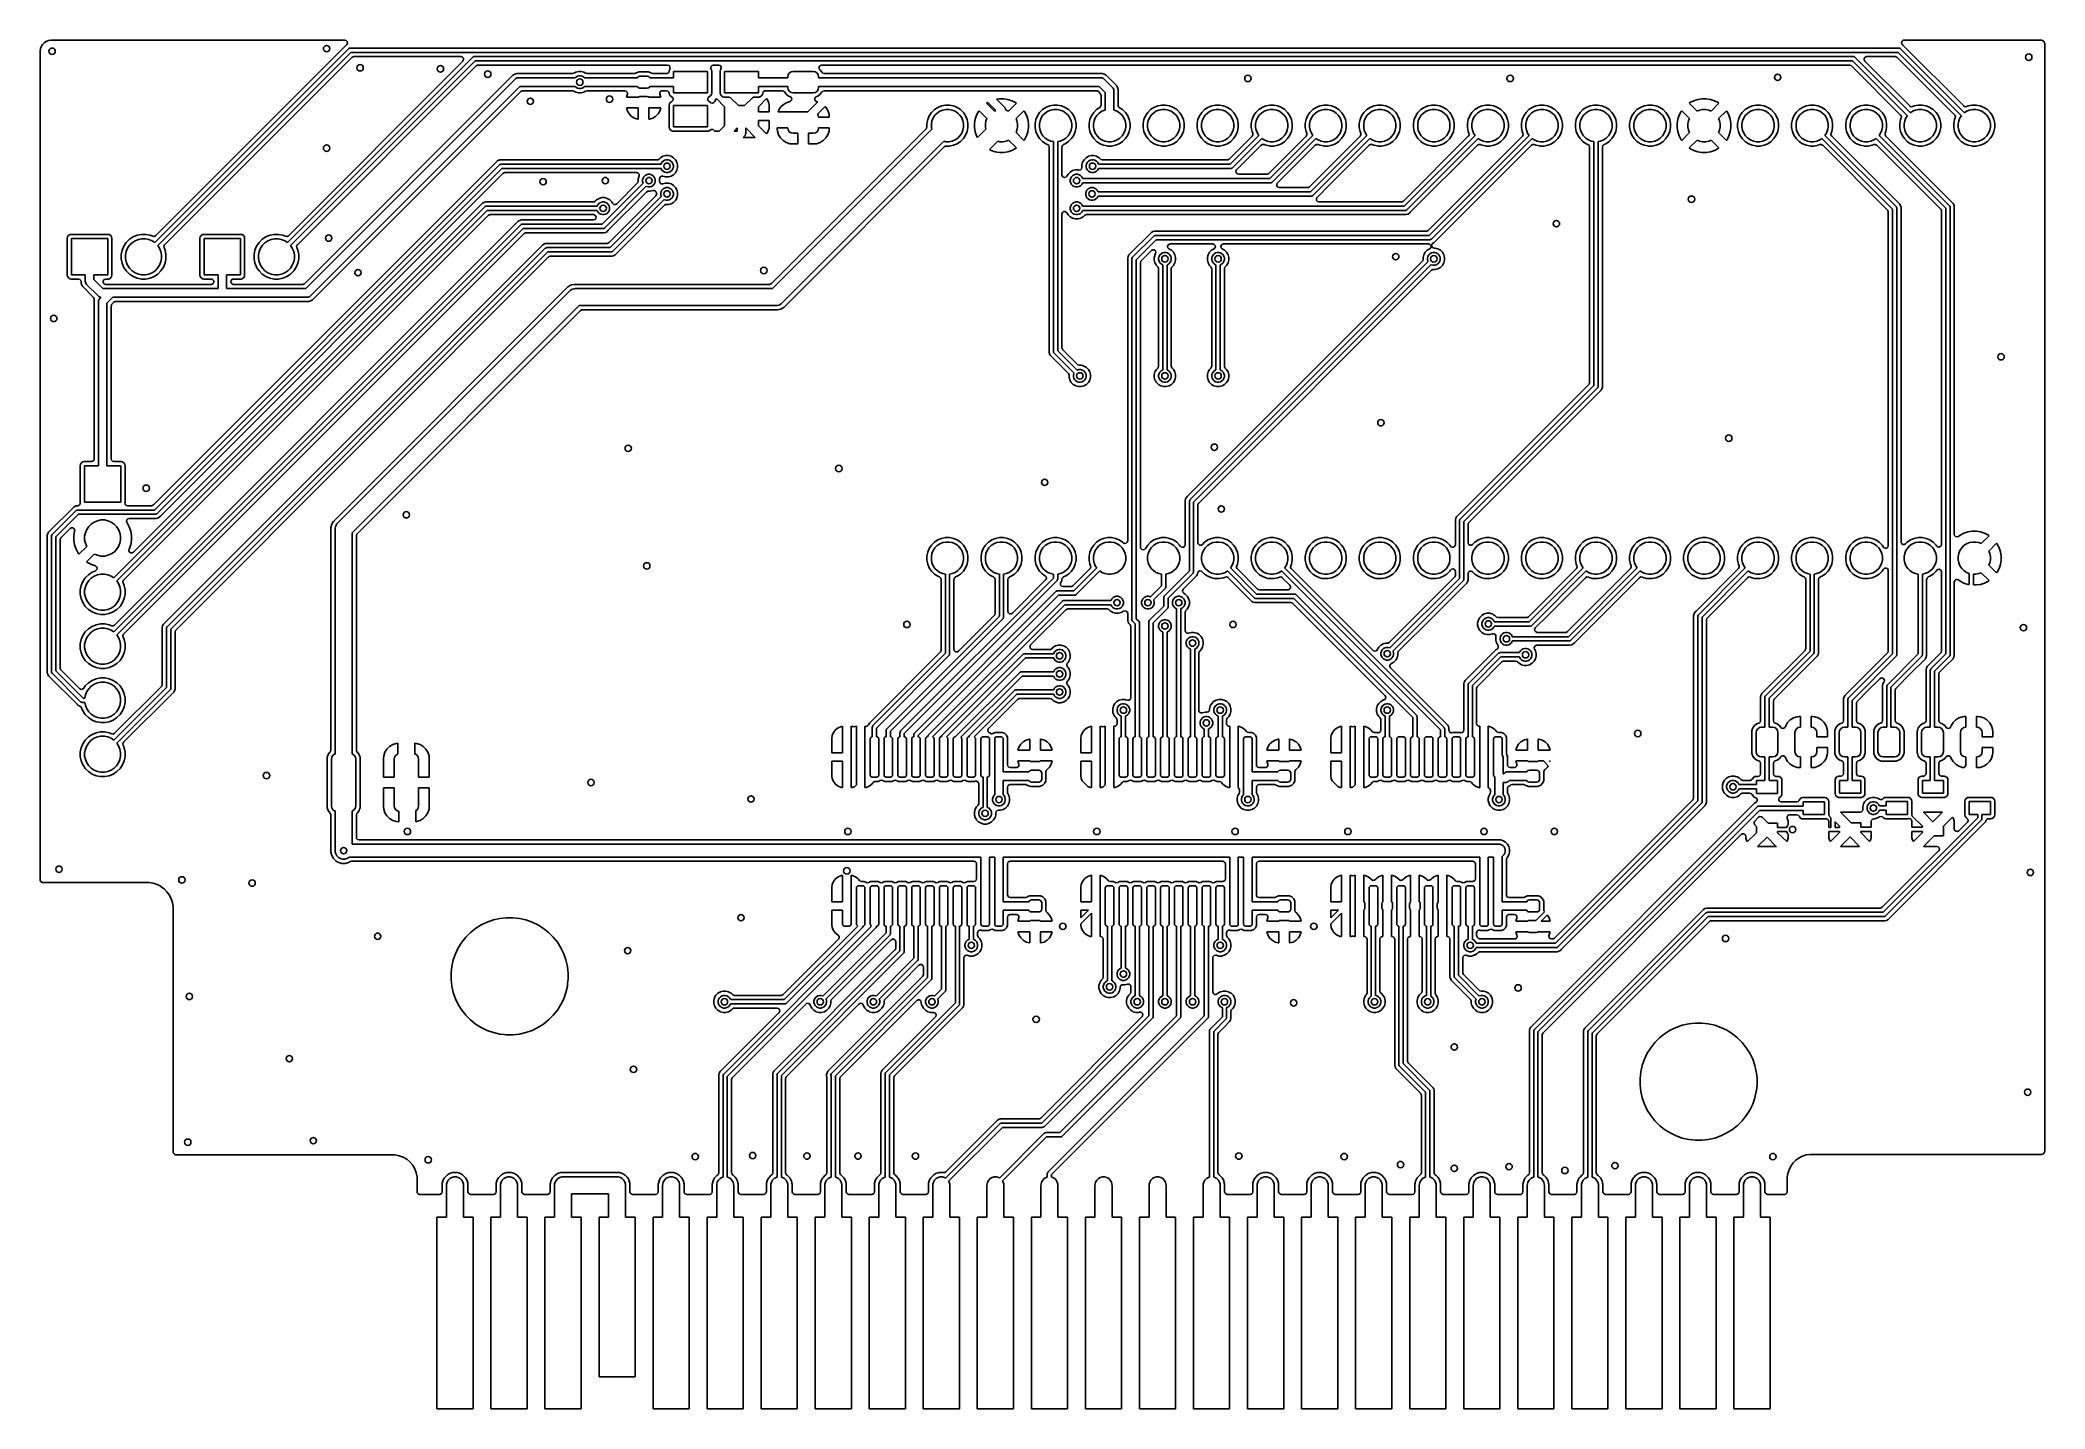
# Model space of a CAD drawing. Header units: inches. Extents: x 2.9 to 6.6, y -4.54 to -2.01.
import ezdxf

# ---------------------------------------------------------------- set-up
doc = ezdxf.new("R2010")
doc.units = ezdxf.units.IN
doc.header["$MEASUREMENT"] = 0
doc.layers.add('BLACK', color=7, linetype='CONTINUOUS')

msp = doc.modelspace()

# ---------------------------------------------------------------- linework, layer by layer
at = {"layer": 'BLACK', "linetype": 'CONTINUOUS'}
for p, q in [((2.8951, -3.5601), (2.8953, -2.0323)), ((2.8953, -2.0291), (2.8954, -2.0287)), ((2.8953, -2.0296), (2.8953, -2.0291)), ((2.8953, -2.0323), (2.8953, -2.0296)), ((2.8953, -2.0323), (2.8953, -2.0323)), ((2.8954, -2.0287), (2.8957, -2.0253)), ((2.8957, -2.0253), (2.896, -2.0243)), ((2.896, -2.0243), (2.8971, -2.021)), ((2.8971, -2.021), (2.8976, -2.02)), ((2.8976, -2.02), (2.8995, -2.017)), ((2.8995, -2.017), (2.9001, -2.0162)), ((2.9001, -2.0162), (2.9026, -2.0137)), ((2.9026, -2.0137), (2.9035, -2.013)), ((2.9035, -2.013), (2.9064, -2.0112)), ((2.9064, -2.0112), (2.9074, -2.0107)), ((2.9074, -2.0107), (2.9107, -2.0096)), ((2.9107, -2.0096), (2.9117, -2.0093)), ((2.9117, -2.0093), (2.9151, -2.0089)), ((2.9151, -2.0089), (2.9155, -2.0089)), ((2.9155, -2.0089), (2.916, -2.0089)), ((2.916, -2.0089), (2.9183, -2.0089)), ((2.9183, -2.0089), (3.459, -2.0089)), ((3.1073, -2.3832), (3.4657, -2.0248)), ((3.4612, -2.0181), (3.1087, -2.3706)), ((3.4701, -2.0315), (3.1129, -2.3888)), ((3.459, -2.0089), (3.4616, -2.0097)), ((3.4614, -2.018), (3.4612, -2.0181)), ((3.4612, -2.0181), (3.4612, -2.0181)), ((3.4612, -2.0181), (3.4612, -2.0181)), ((3.4627, -2.017), (3.4614, -2.018)), ((3.4616, -2.0097), (3.4634, -2.0117)), ((3.4638, -2.0145), (3.4627, -2.017)), ((3.4634, -2.0117), (3.4638, -2.0145)), ((3.4657, -2.0248), (3.4663, -2.0243)), ((3.4663, -2.0243), (3.4677, -2.0237)), ((3.4677, -2.0237), (3.4685, -2.0236)), ((3.4685, -2.0236), (6.3346, -2.0236)), ((6.333, -2.0315), (3.4701, -2.0315)), ((3.472, -2.0408), (3.4744, -2.0395)), ((3.4744, -2.0395), (3.4754, -2.0394)), ((3.4754, -2.0394), (3.6738, -2.0394)), ((3.6738, -2.0394), (3.6765, -2.0402)), ((3.6765, -2.0402), (3.6783, -2.0422)), ((3.6956, -2.0405), (3.6962, -2.04)), ((3.6962, -2.04), (3.6977, -2.0394)), ((3.6977, -2.0394), (3.6984, -2.0394)), ((3.6984, -2.0394), (6.2504, -2.0394)), ((6.2504, -2.0394), (6.2512, -2.0394)), ((6.2512, -2.0394), (6.2526, -2.04)), ((6.2526, -2.04), (6.2532, -2.0405)), ((6.2721, -2.0404), (6.2746, -2.0394)), ((6.2746, -2.0394), (6.275, -2.0394)), ((6.275, -2.0394), (6.3277, -2.0394)), ((6.3277, -2.0394), (6.3304, -2.0402)), ((6.3304, -2.0402), (6.3312, -2.0408)), ((6.4503, -2.1487), (6.333, -2.0315)), ((6.3346, -2.0236), (6.3354, -2.0237)), ((6.3354, -2.0237), (6.3368, -2.0243)), ((6.3368, -2.0243), (6.3374, -2.0248)), ((6.3374, -2.0248), (6.4558, -2.1432)), ((6.3393, -2.0133), (6.3403, -2.0107)), ((6.3398, -2.016), (6.3393, -2.0133)), ((6.3417, -2.018), (6.3398, -2.016)), ((6.3403, -2.0107), (6.3426, -2.0091)), ((6.3419, -2.0181), (6.3417, -2.018)), ((6.4545, -2.1307), (6.3419, -2.0181)), ((6.3419, -2.0181), (6.3419, -2.0181)), ((6.3426, -2.0091), (6.3442, -2.0089)), ((6.3442, -2.0089), (6.5943, -2.0089)), ((6.5943, -2.0089), (6.5965, -2.0089)), ((6.5965, -2.0089), (6.5972, -2.0089)), ((6.5972, -2.0089), (6.5985, -2.0091)), ((6.5985, -2.0091), (6.6, -2.0096)), ((6.6, -2.0096), (6.6008, -2.01)), ((6.6008, -2.01), (6.602, -2.0109)), ((6.602, -2.0109), (6.6027, -2.0116)), ((6.6027, -2.0116), (6.6036, -2.0128)), ((6.6036, -2.0128), (6.604, -2.0136)), ((6.604, -2.0136), (6.6044, -2.0151)), ((6.6044, -2.0151), (6.6046, -2.0164)), ((6.6047, -2.0171), (6.6045, -4.0611)), ((6.6046, -2.0164), (6.6047, -2.0171)), ((3.1255, -2.3873), (3.472, -2.0408)), ((3.353, -2.3832), (3.6956, -2.0405)), ((3.6773, -2.0477), (3.3544, -2.3706)), ((3.7001, -2.0472), (3.3585, -2.3888)), ((3.3711, -2.3873), (3.7019, -2.0566)), ((3.7698, -2.074), (3.3847, -2.4592)), ((3.6775, -2.0475), (3.6773, -2.0477)), ((3.6787, -2.045), (3.6775, -2.0475)), ((3.6783, -2.0422), (3.6787, -2.045)), ((6.2488, -2.0472), (3.7001, -2.0472)), ((3.7019, -2.0566), (3.7043, -2.0552)), ((3.7043, -2.0552), (3.7053, -2.0551)), ((3.7053, -2.0551), (4.0562, -2.0551)), ((3.7734, -2.0719), (3.7698, -2.074)), ((3.7698, -2.074), (3.7698, -2.074)), ((3.7775, -2.0708), (3.7734, -2.0719)), ((3.8803, -2.0708), (3.7775, -2.0708)), ((3.8827, -2.0702), (3.8803, -2.0708)), ((3.8861, -2.0683), (3.8827, -2.0702)), ((3.885, -2.0787), (3.8865, -2.0772)), ((3.8911, -2.0669), (3.8861, -2.0683)), ((3.8861, -2.0683), (3.8861, -2.0683)), ((3.8861, -2.0683), (3.8861, -2.0683)), ((3.8861, -2.0683), (3.8861, -2.0683)), ((3.8865, -2.0772), (3.8892, -2.0757)), ((3.8892, -2.0757), (3.8922, -2.0749)), ((3.8963, -2.0669), (3.8911, -2.0669)), ((3.8922, -2.0749), (3.8952, -2.0749)), ((3.8952, -2.0749), (3.8982, -2.0757)), ((3.9013, -2.0683), (3.8963, -2.0669)), ((3.8982, -2.0757), (3.9009, -2.0772)), ((3.9009, -2.0772), (3.9024, -2.0787)), ((3.9047, -2.0702), (3.9013, -2.0683)), ((3.9013, -2.0683), (3.9013, -2.0683)), ((3.9013, -2.0683), (3.9013, -2.0683)), ((3.9071, -2.0708), (3.9047, -2.0702)), ((3.9945, -2.0708), (3.9071, -2.0708)), ((3.9947, -2.0708), (3.9945, -2.0708)), ((3.9969, -2.0701), (3.9947, -2.0708)), ((3.9973, -2.07), (3.9969, -2.0701)), ((3.9969, -2.0701), (3.9969, -2.0701)), ((4.0016, -2.068), (3.9973, -2.07)), ((3.9973, -2.07), (3.9973, -2.07)), ((3.9973, -2.07), (3.9973, -2.07)), ((4.0002, -2.0787), (4.0012, -2.0772)), ((4.0012, -2.0772), (4.003, -2.076)), ((4.0029, -2.0678), (4.0016, -2.068)), ((4.0016, -2.068), (4.0016, -2.068)), ((4.0016, -2.068), (4.0016, -2.068)), ((4.0035, -2.0677), (4.0029, -2.0678)), ((4.003, -2.076), (4.0051, -2.0756)), ((4.0201, -2.0677), (4.0035, -2.0677)), ((4.0051, -2.0756), (4.0185, -2.0756)), ((4.0185, -2.0756), (4.0206, -2.076)), ((4.022, -2.068), (4.0201, -2.0677)), ((4.0206, -2.076), (4.0224, -2.0772)), ((4.0227, -2.0683), (4.022, -2.068)), ((4.022, -2.068), (4.022, -2.068)), ((4.022, -2.068), (4.022, -2.068)), ((4.0224, -2.0772), (4.0234, -2.0787)), ((4.0263, -2.07), (4.0227, -2.0683)), ((4.0265, -2.0701), (4.0263, -2.07)), ((4.0263, -2.07), (4.0263, -2.07)), ((4.0291, -2.0708), (4.0265, -2.0701)), ((4.0542, -2.0708), (4.0291, -2.0708)), ((4.0544, -2.0708), (4.0542, -2.0708)), ((4.0546, -2.0708), (4.0544, -2.0708)), ((4.0551, -2.0706), (4.0546, -2.0708)), ((4.0562, -2.0704), (4.0551, -2.0706)), ((4.0562, -2.0551), (4.0588, -2.0559)), ((4.0566, -2.07), (4.0562, -2.0704)), ((4.0572, -2.0698), (4.0566, -2.07)), ((4.0577, -2.0691), (4.0572, -2.0698)), ((4.0583, -2.0686), (4.0577, -2.0691)), ((4.0584, -2.068), (4.0583, -2.0686)), ((4.0588, -2.0675), (4.0584, -2.068)), ((4.0588, -2.0559), (4.0606, -2.058)), ((4.059, -2.0668), (4.0588, -2.0675)), ((4.0595, -2.0638), (4.059, -2.0662)), ((4.059, -2.0662), (4.059, -2.0668)), ((4.0606, -2.0622), (4.0595, -2.0638)), ((4.0606, -2.058), (4.061, -2.0607)), ((4.0608, -2.0616), (4.0606, -2.0622)), ((4.061, -2.0607), (4.0608, -2.0616)), ((4.0669, -2.0787), (4.0669, -2.0669)), ((4.0669, -2.0669), (4.1299, -2.0669)), ((4.1299, -2.0669), (4.1299, -2.1063)), ((4.1358, -2.0601), (4.1365, -2.0575)), ((4.1366, -2.0627), (4.1358, -2.0601)), ((4.1365, -2.0575), (4.1386, -2.0556)), ((4.1374, -2.0638), (4.1366, -2.0627)), ((4.1378, -2.0662), (4.1374, -2.0638)), ((4.1374, -2.0638), (4.1374, -2.0638)), ((4.1378, -2.1071), (4.1378, -2.0662)), ((4.1378, -2.0662), (4.1378, -2.0662)), ((4.1386, -2.0556), (4.1407, -2.0551)), ((4.1407, -2.0551), (4.1507, -2.0551)), ((4.1507, -2.0551), (4.1533, -2.0559)), ((4.1533, -2.0559), (4.1551, -2.058)), ((4.154, -2.0638), (4.1535, -2.0662)), ((4.1535, -2.0662), (4.1535, -2.1071)), ((4.1547, -2.0627), (4.154, -2.0638)), ((4.154, -2.0638), (4.154, -2.0638)), ((4.1555, -2.0607), (4.1547, -2.0627)), ((4.1551, -2.058), (4.1555, -2.0607)), ((4.1614, -2.1063), (4.1614, -2.0669)), ((4.1614, -2.0669), (4.2244, -2.0669)), ((4.2244, -2.0669), (4.2244, -2.0787)), ((4.2785, -2.0768), (4.2793, -2.073)), ((4.2785, -2.0787), (4.2785, -2.0768)), ((4.2793, -2.073), (4.2814, -2.0698)), ((4.2814, -2.0698), (4.2846, -2.0677)), ((4.2846, -2.0677), (4.2884, -2.0669)), ((4.2884, -2.0669), (4.3258, -2.0669)), ((4.3258, -2.0669), (4.3296, -2.0677)), ((4.3296, -2.0677), (4.3327, -2.0698)), ((4.3327, -2.0698), (4.3349, -2.073)), ((4.3349, -2.073), (4.3356, -2.0768)), ((4.3356, -2.0768), (4.3356, -2.0787)), ((4.3363, -2.0605), (4.3365, -2.0598)), ((4.3366, -2.0611), (4.3363, -2.0605)), ((4.3364, -2.059), (4.3367, -2.0584)), ((4.3365, -2.0598), (4.3364, -2.059)), ((4.3366, -2.0618), (4.3366, -2.0611)), ((4.3371, -2.0624), (4.3366, -2.0618)), ((4.3367, -2.0584), (4.3368, -2.0578)), ((4.3368, -2.0578), (4.3373, -2.0573)), ((4.3374, -2.063), (4.3371, -2.0624)), ((4.3373, -2.0573), (4.3377, -2.0566)), ((4.3378, -2.0636), (4.3374, -2.063)), ((4.3377, -2.0566), (4.3383, -2.0563)), ((4.3385, -2.0641), (4.3378, -2.0636)), ((4.3383, -2.0563), (4.3387, -2.0558)), ((4.3416, -2.0684), (4.3385, -2.0641)), ((4.3387, -2.0558), (4.3395, -2.0556)), ((4.3395, -2.0556), (4.3401, -2.0553)), ((4.3401, -2.0553), (4.3412, -2.0551)), ((4.3412, -2.0551), (6.2435, -2.0551)), ((4.3417, -2.0685), (4.3416, -2.0684)), ((4.3421, -2.069), (4.3417, -2.0685)), ((4.3432, -2.0701), (4.3421, -2.069)), ((4.3459, -2.0708), (4.3432, -2.0701)), ((4.8603, -2.0708), (4.3459, -2.0708)), ((4.8623, -2.0714), (4.8603, -2.0708)), ((4.8603, -2.0708), (4.8603, -2.0708)), ((4.8644, -2.0719), (4.8623, -2.0714)), ((4.8662, -2.073), (4.8644, -2.0719)), ((4.8679, -2.074), (4.8662, -2.073)), ((4.8837, -2.0897), (4.8679, -2.074)), ((6.2435, -2.0551), (6.2461, -2.0559)), ((6.2461, -2.0559), (6.2469, -2.0566)), ((6.2469, -2.0566), (6.3378, -2.1475)), ((6.3503, -2.1487), (6.2488, -2.0472)), ((6.2532, -2.0405), (6.3558, -2.1432)), ((6.2702, -2.0453), (6.2704, -2.0426)), ((6.2715, -2.0477), (6.2702, -2.0453)), ((6.2704, -2.0426), (6.2721, -2.0404)), ((6.3545, -2.1307), (6.2715, -2.0477)), ((6.3312, -2.0408), (6.4378, -2.1475)), ((3.3865, -2.4685), (3.774, -2.081)), ((3.7828, -2.0945), (3.3953, -2.4819)), ((3.7542, -2.1343), (3.7846, -2.1038)), ((3.774, -2.081), (3.7752, -2.0801)), ((3.7752, -2.0801), (3.778, -2.0789)), ((3.778, -2.0789), (3.7795, -2.0787)), ((3.7795, -2.0787), (3.885, -2.0787)), ((3.885, -2.0945), (3.7828, -2.0945)), ((3.7846, -2.1038), (3.787, -2.1025)), ((3.787, -2.1025), (3.7881, -2.1024)), ((3.7881, -2.1024), (3.8803, -2.1024)), ((3.8803, -2.1024), (3.8827, -2.103)), ((3.8827, -2.103), (3.8841, -2.1038)), ((3.8841, -2.1038), (3.8861, -2.105)), ((3.8865, -2.096), (3.885, -2.0945)), ((3.8861, -2.105), (3.8911, -2.1063)), ((3.8892, -2.0975), (3.8865, -2.096)), ((3.8922, -2.0983), (3.8892, -2.0975)), ((3.8911, -2.1063), (3.8911, -2.1063)), ((3.8911, -2.1063), (3.8963, -2.1063)), ((3.8952, -2.0983), (3.8922, -2.0983)), ((3.8982, -2.0975), (3.8952, -2.0983)), ((3.8963, -2.1063), (3.9013, -2.105)), ((3.8963, -2.1063), (3.8963, -2.1063)), ((3.9009, -2.096), (3.8982, -2.0975)), ((3.9024, -2.0945), (3.9009, -2.096)), ((3.9013, -2.105), (3.9033, -2.1038)), ((3.9024, -2.0787), (4.0002, -2.0787)), ((4.0002, -2.0945), (3.9024, -2.0945)), ((3.9033, -2.1038), (3.9047, -2.103)), ((3.9047, -2.103), (3.9071, -2.1024)), ((3.9071, -2.1024), (3.9772, -2.1024)), ((3.9772, -2.1024), (3.9798, -2.1032)), ((3.9798, -2.1032), (3.9816, -2.1052)), ((3.9819, -2.1086), (3.9801, -2.1146)), ((3.9816, -2.1052), (3.982, -2.108)), ((3.982, -2.108), (3.9819, -2.1086)), ((4.0012, -2.096), (4.0002, -2.0945)), ((4.003, -2.0972), (4.0012, -2.096)), ((4.0019, -2.1146), (4.003, -2.1138)), ((4.0051, -2.0976), (4.003, -2.0972)), ((4.003, -2.1138), (4.0051, -2.1134)), ((4.0185, -2.0976), (4.0051, -2.0976)), ((4.0051, -2.1134), (4.0185, -2.1134)), ((4.0206, -2.0972), (4.0185, -2.0976)), ((4.0185, -2.1134), (4.0206, -2.1138)), ((4.0224, -2.096), (4.0206, -2.0972)), ((4.0206, -2.1138), (4.0218, -2.1146)), ((4.0234, -2.0945), (4.0224, -2.096)), ((4.0234, -2.0787), (4.0669, -2.0787)), ((4.0669, -2.0945), (4.0234, -2.0945)), ((4.0416, -2.1066), (4.0418, -2.1062)), ((4.0418, -2.1076), (4.0416, -2.1066)), ((4.0418, -2.1059), (4.0423, -2.105)), ((4.0418, -2.1062), (4.0418, -2.1059)), ((4.0418, -2.1086), (4.0418, -2.1076)), ((4.0435, -2.1146), (4.0418, -2.1086)), ((4.0423, -2.105), (4.0428, -2.1041)), ((4.0428, -2.1041), (4.0431, -2.1039)), ((4.0431, -2.1039), (4.0433, -2.1036)), ((4.0433, -2.1036), (4.0442, -2.1031)), ((4.0442, -2.1031), (4.0451, -2.1026)), ((4.0451, -2.1026), (4.0456, -2.1025)), ((4.0456, -2.1025), (4.0458, -2.1024)), ((4.0458, -2.1024), (4.0464, -2.1024)), ((4.0464, -2.1024), (4.0542, -2.1024)), ((4.0542, -2.1024), (4.0568, -2.1032)), ((4.0568, -2.1032), (4.0586, -2.1052)), ((4.0586, -2.1052), (4.0589, -2.1068)), ((4.0589, -2.1068), (4.059, -2.1068)), ((4.059, -2.1068), (4.059, -2.1071)), ((4.059, -2.1071), (4.0595, -2.1094)), ((4.0595, -2.1094), (4.0595, -2.1094)), ((4.0595, -2.1094), (4.0612, -2.112)), ((4.0612, -2.112), (4.0642, -2.114)), ((4.0642, -2.114), (4.0642, -2.1141)), ((4.0642, -2.1141), (4.0657, -2.1153)), ((4.0669, -2.1063), (4.0669, -2.0945)), ((4.1299, -2.1063), (4.0669, -2.1063)), ((4.1315, -2.1149), (4.1323, -2.1144)), ((4.1323, -2.1144), (4.1327, -2.1141)), ((4.1326, -2.114), (4.1356, -2.112)), ((4.1327, -2.1141), (4.1326, -2.114)), ((4.1356, -2.112), (4.1374, -2.1094)), ((4.1374, -2.1094), (4.1378, -2.1071)), ((4.1374, -2.1094), (4.1374, -2.1094)), ((4.1374, -2.1094), (4.1374, -2.1094)), ((4.1378, -2.1071), (4.1378, -2.1071)), ((4.1535, -2.1071), (4.154, -2.1094)), ((4.154, -2.1094), (4.154, -2.1094)), ((4.154, -2.1094), (4.1557, -2.112)), ((4.1557, -2.112), (4.1583, -2.1137)), ((4.1583, -2.1137), (4.1583, -2.1137)), ((4.1583, -2.1137), (4.1606, -2.1142)), ((4.1606, -2.1142), (4.1606, -2.1142)), ((4.1606, -2.1142), (4.1694, -2.1142)), ((4.2244, -2.1063), (4.1614, -2.1063)), ((4.1694, -2.1142), (4.172, -2.115)), ((4.213, -2.1156), (4.2154, -2.1143)), ((4.2154, -2.1143), (4.2164, -2.1142)), ((4.2164, -2.1142), (4.2252, -2.1142)), ((4.2244, -2.0787), (4.2785, -2.0787)), ((4.2785, -2.0945), (4.2244, -2.0945)), ((4.2244, -2.0945), (4.2244, -2.1063)), ((4.2252, -2.1142), (4.2261, -2.114)), ((4.2252, -2.1142), (4.2252, -2.1142)), ((4.2261, -2.114), (4.2275, -2.1137)), ((4.2275, -2.1137), (4.2301, -2.112)), ((4.2275, -2.1137), (4.2275, -2.1137)), ((4.2275, -2.1137), (4.2275, -2.1137)), ((4.2301, -2.112), (4.2318, -2.1094)), ((4.2318, -2.1094), (4.2323, -2.1071)), ((4.2318, -2.1094), (4.2318, -2.1094)), ((4.2318, -2.1094), (4.2318, -2.1094)), ((4.2323, -2.1071), (4.2323, -2.1068)), ((4.2323, -2.1068), (4.2324, -2.1068)), ((4.2323, -2.1071), (4.2323, -2.1071)), ((4.2323, -2.1071), (4.2323, -2.1071)), ((4.2324, -2.1068), (4.2331, -2.1046)), ((4.2331, -2.1046), (4.2352, -2.1028)), ((4.2352, -2.1028), (4.2372, -2.1024)), ((4.2372, -2.1024), (4.2683, -2.1024)), ((4.2683, -2.1024), (4.2709, -2.1032)), ((4.2709, -2.1032), (4.2722, -2.1046)), ((4.2722, -2.1046), (4.2723, -2.1045)), ((4.2723, -2.1045), (4.2725, -2.1048)), ((4.2725, -2.1048), (4.2725, -2.1048)), ((4.2725, -2.1048), (4.2757, -2.1091)), ((4.2757, -2.1091), (4.28, -2.1123)), ((4.2785, -2.0965), (4.2785, -2.0945)), ((4.2793, -2.1002), (4.2785, -2.0965)), ((4.2814, -2.1034), (4.2793, -2.1002)), ((4.28, -2.1123), (4.2825, -2.1132)), ((4.2846, -2.1056), (4.2814, -2.1034)), ((4.2825, -2.1132), (4.2848, -2.1148)), ((4.2884, -2.1063), (4.2846, -2.1056)), ((4.3258, -2.1063), (4.2884, -2.1063)), ((4.3296, -2.1056), (4.3258, -2.1063)), ((4.3289, -2.1156), (4.3308, -2.1136)), ((4.3327, -2.1034), (4.3296, -2.1056)), ((4.3308, -2.1136), (4.3317, -2.1132)), ((4.3317, -2.1132), (4.3342, -2.1123)), ((4.3317, -2.1132), (4.3317, -2.1132)), ((4.3349, -2.1002), (4.3327, -2.1034)), ((4.3342, -2.1123), (4.3385, -2.1091)), ((4.3356, -2.0965), (4.3349, -2.1002)), ((4.3356, -2.0787), (4.8583, -2.0787)), ((4.855, -2.0945), (4.3356, -2.0945)), ((4.3356, -2.0945), (4.3356, -2.0965)), ((4.3385, -2.1091), (4.3416, -2.1048)), ((4.3416, -2.1048), (4.3419, -2.1045)), ((4.3416, -2.1048), (4.3416, -2.1048)), ((4.3419, -2.1046), (4.3435, -2.103)), ((4.3419, -2.1045), (4.3419, -2.1046)), ((4.3435, -2.103), (4.3459, -2.1024)), ((4.3459, -2.1024), (4.8497, -2.1024)), ((4.8497, -2.1024), (4.8509, -2.1027)), ((4.8509, -2.1027), (4.8521, -2.103)), ((4.8521, -2.103), (4.8523, -2.1031)), ((4.8523, -2.1031), (4.8524, -2.1032)), ((4.8524, -2.1032), (4.8532, -2.1038)), ((4.8532, -2.1038), (4.8568, -2.1075)), ((4.8661, -2.1056), (4.855, -2.0945)), ((4.8568, -2.1075), (4.8581, -2.1099)), ((4.8581, -2.1099), (4.8582, -2.1109)), ((4.8582, -2.1109), (4.8582, -2.1293)), ((4.8583, -2.0787), (4.8598, -2.0789)), ((4.8598, -2.0789), (4.8626, -2.0801)), ((4.8626, -2.0801), (4.8638, -2.081)), ((4.8638, -2.081), (4.8796, -2.0968)), ((4.8661, -2.1381), (4.8661, -2.1056)), ((4.8796, -2.0968), (4.8806, -2.098)), ((4.8806, -2.098), (4.8817, -2.1008)), ((4.8817, -2.1008), (4.8819, -2.1024)), ((4.8819, -2.1024), (4.8819, -2.1381)), ((4.8866, -2.0927), (4.8837, -2.0897)), ((4.8887, -2.0963), (4.8866, -2.0927)), ((4.8898, -2.1003), (4.8887, -2.0963)), ((4.8898, -2.1293), (4.8898, -2.1003)), ((4.8898, -2.1003), (4.8898, -2.1003)), ((3.6995, -2.189), (3.7542, -2.1343)), ((3.9801, -2.1146), (4.0019, -2.1146)), ((4.0019, -2.1343), (3.9801, -2.1343)), ((3.9801, -2.1343), (3.9818, -2.14)), ((3.9818, -2.14), (3.9851, -2.1455)), ((3.9851, -2.1455), (3.9851, -2.1455)), ((3.9851, -2.1455), (3.9896, -2.15)), ((3.9896, -2.15), (3.9896, -2.15)), ((3.9896, -2.15), (3.995, -2.1532)), ((4.002, -2.1343), (4.0019, -2.1343)), ((4.002, -2.1551), (4.002, -2.1343)), ((4.0217, -2.1343), (4.0217, -2.1551)), ((4.0218, -2.1343), (4.0217, -2.1343)), ((4.0218, -2.1146), (4.0435, -2.1146)), ((4.0435, -2.1343), (4.0218, -2.1343)), ((4.0286, -2.1532), (4.0341, -2.15)), ((4.0341, -2.15), (4.0386, -2.1455)), ((4.0341, -2.15), (4.0341, -2.15)), ((4.0386, -2.1455), (4.0418, -2.14)), ((4.0386, -2.1455), (4.0386, -2.1455)), ((4.0418, -2.14), (4.0435, -2.1343)), ((4.0595, -2.1268), (4.059, -2.1291)), ((4.059, -2.1291), (4.059, -2.1701)), ((4.0612, -2.1242), (4.0595, -2.1268)), ((4.0595, -2.1268), (4.0595, -2.1268)), ((4.0642, -2.1222), (4.0612, -2.1242)), ((4.0659, -2.1206), (4.0642, -2.1221)), ((4.0642, -2.1221), (4.0642, -2.1222)), ((4.0657, -2.1153), (4.0665, -2.1179)), ((4.0665, -2.1179), (4.0659, -2.1206)), ((4.0669, -2.1693), (4.0669, -2.1299)), ((4.0669, -2.1299), (4.1299, -2.1299)), ((4.1299, -2.1299), (4.1299, -2.1693)), ((4.1303, -2.1183), (4.1304, -2.1178)), ((4.1306, -2.1192), (4.1303, -2.1183)), ((4.1304, -2.1174), (4.1308, -2.1165)), ((4.1304, -2.1178), (4.1304, -2.1174)), ((4.1307, -2.1201), (4.1306, -2.1192)), ((4.131, -2.1204), (4.1307, -2.1201)), ((4.1308, -2.1165), (4.131, -2.1156)), ((4.131, -2.1156), (4.1313, -2.1153)), ((4.1312, -2.1209), (4.131, -2.1204)), ((4.1319, -2.1215), (4.1312, -2.1209)), ((4.1313, -2.1153), (4.1315, -2.1149)), ((4.1325, -2.1222), (4.1319, -2.1215)), ((4.1329, -2.1225), (4.1325, -2.1222)), ((4.133, -2.1225), (4.1329, -2.1225)), ((4.1356, -2.1242), (4.133, -2.1225)), ((4.136, -2.1245), (4.1356, -2.1242)), ((4.1356, -2.1242), (4.1356, -2.1242)), ((4.1364, -2.1247), (4.136, -2.1245)), ((4.1391, -2.1253), (4.1364, -2.1247)), ((4.1417, -2.1244), (4.1391, -2.1253)), ((4.1433, -2.1222), (4.1417, -2.1244)), ((4.144, -2.1204), (4.1433, -2.1222)), ((4.1465, -2.1171), (4.144, -2.1204)), ((4.144, -2.1204), (4.144, -2.1204)), ((4.1614, -2.132), (4.1465, -2.1171)), ((4.1465, -2.1171), (4.1465, -2.1171)), ((4.1614, -2.1672), (4.1614, -2.132)), ((4.172, -2.115), (4.1728, -2.1156)), ((4.1728, -2.1156), (4.1871, -2.1299)), ((4.1871, -2.1299), (4.1987, -2.1299)), ((4.1987, -2.1299), (4.213, -2.1156)), ((4.2394, -2.1171), (4.2244, -2.132)), ((4.2244, -2.132), (4.2244, -2.1417)), ((4.2244, -2.1417), (4.2441, -2.1417)), ((4.2419, -2.1204), (4.2394, -2.1171)), ((4.2394, -2.1171), (4.2394, -2.1171)), ((4.2438, -2.1257), (4.2419, -2.1204)), ((4.2419, -2.1204), (4.2419, -2.1204)), ((4.2441, -2.128), (4.2438, -2.1257)), ((4.2438, -2.1257), (4.2438, -2.1257)), ((4.2441, -2.1417), (4.2441, -2.128)), ((4.2441, -2.128), (4.2441, -2.128)), ((4.2614, -2.139), (4.2605, -2.1417)), ((4.2605, -2.1417), (4.2953, -2.1417)), ((4.2651, -2.1331), (4.2614, -2.139)), ((4.2614, -2.139), (4.2614, -2.139)), ((4.2699, -2.1283), (4.2651, -2.1331)), ((4.2758, -2.1246), (4.2699, -2.1283)), ((4.2824, -2.1224), (4.2758, -2.1246)), ((4.2758, -2.1246), (4.2758, -2.1246)), ((4.2833, -2.122), (4.2824, -2.1224)), ((4.2852, -2.1201), (4.2833, -2.122)), ((4.2848, -2.1148), (4.2858, -2.1174)), ((4.2858, -2.1174), (4.2852, -2.1201)), ((4.2953, -2.1417), (4.3156, -2.1417)), ((4.3156, -2.1417), (4.3341, -2.1232)), ((4.3284, -2.1183), (4.3289, -2.1156)), ((4.3295, -2.1209), (4.3284, -2.1183)), ((4.3317, -2.1224), (4.3295, -2.1209)), ((4.3341, -2.1232), (4.3317, -2.1224)), ((4.3478, -2.1318), (4.3337, -2.146)), ((4.3337, -2.146), (4.3349, -2.1478)), ((4.3349, -2.1478), (4.3356, -2.1516)), ((4.3356, -2.1516), (4.3553, -2.1516)), ((4.3491, -2.1331), (4.3478, -2.1318)), ((4.3527, -2.139), (4.3491, -2.1331)), ((4.3549, -2.1456), (4.3527, -2.139)), ((4.3527, -2.139), (4.3527, -2.139)), ((4.3553, -2.1496), (4.3549, -2.1456)), ((4.3553, -2.1516), (4.3553, -2.1496)), ((4.3553, -2.1496), (4.3553, -2.1496)), ((4.5404, -2.149), (4.5376, -2.1559)), ((4.5446, -2.1428), (4.5404, -2.149)), ((4.5499, -2.1375), (4.5446, -2.1428)), ((4.5476, -2.1528), (4.5508, -2.1479)), ((4.5561, -2.1333), (4.5499, -2.1375)), ((4.5508, -2.1479), (4.555, -2.1437)), ((4.555, -2.1437), (4.5599, -2.1405)), ((4.563, -2.1305), (4.5561, -2.1333)), ((4.5599, -2.1405), (4.5653, -2.1382)), ((4.5703, -2.129), (4.563, -2.1305)), ((4.563, -2.1305), (4.563, -2.1305)), ((4.5653, -2.1382), (4.5711, -2.1371)), ((4.5777, -2.129), (4.5703, -2.129)), ((4.5703, -2.129), (4.5703, -2.129)), ((4.5711, -2.1371), (4.577, -2.1371)), ((4.577, -2.1371), (4.5827, -2.1382)), ((4.5851, -2.1305), (4.5777, -2.129)), ((4.5777, -2.129), (4.5777, -2.129)), ((4.5827, -2.1382), (4.5882, -2.1405)), ((4.5884, -2.1319), (4.5851, -2.1305)), ((4.5851, -2.1305), (4.5851, -2.1305)), ((4.5882, -2.1405), (4.593, -2.1437)), ((4.592, -2.1333), (4.5884, -2.1319)), ((4.5982, -2.1375), (4.592, -2.1333)), ((4.593, -2.1437), (4.5972, -2.1479)), ((4.5972, -2.1479), (4.6005, -2.1528)), ((4.6034, -2.1428), (4.5982, -2.1375)), ((4.6053, -2.1455), (4.6034, -2.1428)), ((4.6076, -2.149), (4.6053, -2.1455)), ((4.6105, -2.1559), (4.6076, -2.149)), ((4.628, -2.1479), (4.6256, -2.1553)), ((4.6315, -2.1409), (4.628, -2.1479)), ((4.6326, -2.1394), (4.6315, -2.1409)), ((4.6471, -2.1539), (4.6326, -2.1394)), ((4.6326, -2.1394), (4.6326, -2.1394)), ((4.648, -2.1244), (4.6465, -2.1255)), ((4.6465, -2.1255), (4.6465, -2.1255)), ((4.6465, -2.1255), (4.661, -2.14)), ((4.6485, -2.1242), (4.648, -2.1244)), ((4.6633, -2.139), (4.6485, -2.1242)), ((4.661, -2.14), (4.6633, -2.139)), ((4.6701, -2.1172), (4.6647, -2.1181)), ((4.6647, -2.1181), (4.6796, -2.133)), ((4.6779, -2.1172), (4.6701, -2.1172)), ((4.6857, -2.1185), (4.6779, -2.1172)), ((4.6796, -2.133), (4.6806, -2.1342)), ((4.6806, -2.1342), (4.6817, -2.137)), ((4.6817, -2.137), (4.6818, -2.138)), ((4.6818, -2.138), (4.6827, -2.1382)), ((4.6827, -2.1382), (4.687, -2.14)), ((4.6931, -2.1209), (4.6857, -2.1185)), ((4.687, -2.14), (4.7015, -2.1255)), ((4.7001, -2.1244), (4.6931, -2.1209)), ((4.7015, -2.1255), (4.7001, -2.1244)), ((4.7154, -2.1394), (4.7009, -2.1539)), ((4.7015, -2.1255), (4.7015, -2.1255)), ((4.7165, -2.1409), (4.7154, -2.1394)), ((4.7201, -2.1479), (4.7165, -2.1409)), ((4.7225, -2.1553), (4.7201, -2.1479)), ((4.7404, -2.149), (4.7376, -2.1559)), ((4.7446, -2.1428), (4.7404, -2.149)), ((4.7499, -2.1375), (4.7446, -2.1428)), ((4.7476, -2.1528), (4.7508, -2.1479)), ((4.7561, -2.1333), (4.7499, -2.1375)), ((4.7508, -2.1479), (4.755, -2.1437)), ((4.755, -2.1437), (4.7599, -2.1405)), ((4.763, -2.1305), (4.7561, -2.1333)), ((4.7599, -2.1405), (4.7653, -2.1382)), ((4.7703, -2.129), (4.763, -2.1305)), ((4.763, -2.1305), (4.763, -2.1305)), ((4.7653, -2.1382), (4.7711, -2.1371)), ((4.7777, -2.129), (4.7703, -2.129)), ((4.7703, -2.129), (4.7703, -2.129)), ((4.7711, -2.1371), (4.777, -2.1371)), ((4.777, -2.1371), (4.7827, -2.1382)), ((4.7851, -2.1305), (4.7777, -2.129)), ((4.7777, -2.129), (4.7777, -2.129)), ((4.7827, -2.1382), (4.7882, -2.1405)), ((4.792, -2.1333), (4.7851, -2.1305)), ((4.7851, -2.1305), (4.7851, -2.1305)), ((4.7882, -2.1405), (4.793, -2.1437)), ((4.7982, -2.1375), (4.792, -2.1333)), ((4.793, -2.1437), (4.7972, -2.1479)), ((4.7972, -2.1479), (4.8005, -2.1528)), ((4.8034, -2.1428), (4.7982, -2.1375)), ((4.8053, -2.1455), (4.8034, -2.1428)), ((4.8076, -2.149), (4.8053, -2.1455)), ((4.8105, -2.1559), (4.8076, -2.149)), ((4.8404, -2.149), (4.8376, -2.1559)), ((4.8446, -2.1428), (4.8404, -2.149)), ((4.8499, -2.1375), (4.8446, -2.1428)), ((4.8476, -2.1528), (4.8508, -2.1479)), ((4.8561, -2.1333), (4.8499, -2.1375)), ((4.8499, -2.1375), (4.8499, -2.1375)), ((4.8508, -2.1479), (4.855, -2.1437)), ((4.855, -2.1437), (4.8599, -2.1405)), ((4.8575, -2.1319), (4.8561, -2.1333)), ((4.8582, -2.1293), (4.8575, -2.1319)), ((4.8599, -2.1405), (4.8653, -2.1382)), ((4.8653, -2.1382), (4.8661, -2.1381)), ((4.8819, -2.1381), (4.8827, -2.1382)), ((4.8827, -2.1382), (4.8882, -2.1405)), ((4.8882, -2.1405), (4.893, -2.1437)), ((4.8902, -2.1312), (4.8898, -2.1293)), ((4.892, -2.1333), (4.8902, -2.1312)), ((4.8982, -2.1375), (4.892, -2.1333)), ((4.893, -2.1437), (4.8972, -2.1479)), ((4.8972, -2.1479), (4.9005, -2.1528)), ((4.9034, -2.1428), (4.8982, -2.1375)), ((4.8982, -2.1375), (4.8982, -2.1375)), ((4.9053, -2.1455), (4.9034, -2.1428)), ((4.9076, -2.149), (4.9053, -2.1455)), ((4.9105, -2.1559), (4.9076, -2.149)), ((4.9404, -2.149), (4.9376, -2.1559)), ((4.9446, -2.1428), (4.9404, -2.149)), ((4.9499, -2.1375), (4.9446, -2.1428)), ((4.9476, -2.1528), (4.9508, -2.1479)), ((4.9561, -2.1333), (4.9499, -2.1375)), ((4.9508, -2.1479), (4.955, -2.1437)), ((4.955, -2.1437), (4.9599, -2.1405)), ((4.963, -2.1305), (4.9561, -2.1333)), ((4.9599, -2.1405), (4.9653, -2.1382)), ((4.9703, -2.129), (4.963, -2.1305)), ((4.963, -2.1305), (4.963, -2.1305)), ((4.9653, -2.1382), (4.9711, -2.1371)), ((4.9777, -2.129), (4.9703, -2.129)), ((4.9703, -2.129), (4.9703, -2.129)), ((4.9711, -2.1371), (4.977, -2.1371)), ((4.977, -2.1371), (4.9827, -2.1382)), ((4.9851, -2.1305), (4.9777, -2.129)), ((4.9777, -2.129), (4.9777, -2.129)), ((4.9827, -2.1382), (4.9882, -2.1405)), ((4.992, -2.1333), (4.9851, -2.1305)), ((4.9851, -2.1305), (4.9851, -2.1305)), ((4.9882, -2.1405), (4.993, -2.1437)), ((4.9982, -2.1375), (4.992, -2.1333)), ((4.993, -2.1437), (4.9972, -2.1479)), ((4.9972, -2.1479), (5.0005, -2.1528)), ((5.0034, -2.1428), (4.9982, -2.1375)), ((5.0053, -2.1455), (5.0034, -2.1428)), ((5.0076, -2.149), (5.0053, -2.1455)), ((5.0105, -2.1559), (5.0076, -2.149)), ((5.0404, -2.149), (5.0376, -2.1559)), ((5.0446, -2.1428), (5.0404, -2.149)), ((5.0499, -2.1375), (5.0446, -2.1428)), ((5.0476, -2.1528), (5.0508, -2.1479)), ((5.0561, -2.1333), (5.0499, -2.1375)), ((5.0508, -2.1479), (5.055, -2.1437)), ((5.055, -2.1437), (5.0599, -2.1405)), ((5.063, -2.1305), (5.0561, -2.1333)), ((5.0599, -2.1405), (5.0653, -2.1382)), ((5.0703, -2.129), (5.063, -2.1305)), ((5.063, -2.1305), (5.063, -2.1305)), ((5.0653, -2.1382), (5.0711, -2.1371)), ((5.0777, -2.129), (5.0703, -2.129)), ((5.0703, -2.129), (5.0703, -2.129)), ((5.0711, -2.1371), (5.077, -2.1371)), ((5.077, -2.1371), (5.0827, -2.1382)), ((5.0851, -2.1305), (5.0777, -2.129)), ((5.0777, -2.129), (5.0777, -2.129)), ((5.0827, -2.1382), (5.0882, -2.1405)), ((5.092, -2.1333), (5.0851, -2.1305)), ((5.0851, -2.1305), (5.0851, -2.1305)), ((5.0882, -2.1405), (5.093, -2.1437)), ((5.0982, -2.1375), (5.092, -2.1333)), ((5.093, -2.1437), (5.0972, -2.1479)), ((5.0972, -2.1479), (5.1005, -2.1528)), ((5.1034, -2.1428), (5.0982, -2.1375)), ((5.1053, -2.1455), (5.1034, -2.1428)), ((5.1076, -2.149), (5.1053, -2.1455)), ((5.1105, -2.1559), (5.1076, -2.149)), ((5.1404, -2.149), (5.1376, -2.1559)), ((5.1446, -2.1428), (5.1404, -2.149)), ((5.1499, -2.1375), (5.1446, -2.1428)), ((5.1476, -2.1528), (5.1508, -2.1479)), ((5.1561, -2.1333), (5.1499, -2.1375)), ((5.1508, -2.1479), (5.155, -2.1437)), ((5.155, -2.1437), (5.1599, -2.1405)), ((5.163, -2.1305), (5.1561, -2.1333)), ((5.1599, -2.1405), (5.1653, -2.1382)), ((5.1703, -2.129), (5.163, -2.1305)), ((5.163, -2.1305), (5.163, -2.1305)), ((5.1653, -2.1382), (5.1711, -2.1371)), ((5.1777, -2.129), (5.1703, -2.129)), ((5.1703, -2.129), (5.1703, -2.129)), ((5.1711, -2.1371), (5.177, -2.1371)), ((5.177, -2.1371), (5.1827, -2.1382)), ((5.1851, -2.1305), (5.1777, -2.129)), ((5.1777, -2.129), (5.1777, -2.129)), ((5.1827, -2.1382), (5.1882, -2.1405)), ((5.192, -2.1333), (5.1851, -2.1305)), ((5.1851, -2.1305), (5.1851, -2.1305)), ((5.1882, -2.1405), (5.193, -2.1437)), ((5.1982, -2.1375), (5.192, -2.1333)), ((5.193, -2.1437), (5.1972, -2.1479)), ((5.1972, -2.1479), (5.2005, -2.1528)), ((5.2034, -2.1428), (5.1982, -2.1375)), ((5.2053, -2.1455), (5.2034, -2.1428)), ((5.2076, -2.149), (5.2053, -2.1455)), ((5.2105, -2.1559), (5.2076, -2.149)), ((5.2404, -2.149), (5.2376, -2.1559)), ((5.2446, -2.1428), (5.2404, -2.149)), ((5.2499, -2.1375), (5.2446, -2.1428)), ((5.2476, -2.1528), (5.2508, -2.1479)), ((5.2561, -2.1333), (5.2499, -2.1375)), ((5.2508, -2.1479), (5.255, -2.1437)), ((5.255, -2.1437), (5.2599, -2.1405)), ((5.263, -2.1305), (5.2561, -2.1333)), ((5.2599, -2.1405), (5.2653, -2.1382)), ((5.2703, -2.129), (5.263, -2.1305)), ((5.263, -2.1305), (5.263, -2.1305)), ((5.2653, -2.1382), (5.2711, -2.1371)), ((5.2777, -2.129), (5.2703, -2.129)), ((5.2703, -2.129), (5.2703, -2.129)), ((5.2711, -2.1371), (5.277, -2.1371)), ((5.277, -2.1371), (5.2827, -2.1382)), ((5.2851, -2.1305), (5.2777, -2.129)), ((5.2777, -2.129), (5.2777, -2.129)), ((5.2827, -2.1382), (5.2882, -2.1405)), ((5.292, -2.1333), (5.2851, -2.1305)), ((5.2851, -2.1305), (5.2851, -2.1305)), ((5.2882, -2.1405), (5.293, -2.1437)), ((5.2982, -2.1375), (5.292, -2.1333)), ((5.293, -2.1437), (5.2972, -2.1479)), ((5.2972, -2.1479), (5.3005, -2.1528)), ((5.3034, -2.1428), (5.2982, -2.1375)), ((5.3053, -2.1455), (5.3034, -2.1428)), ((5.3076, -2.149), (5.3053, -2.1455)), ((5.3105, -2.1559), (5.3076, -2.149)), ((5.3404, -2.149), (5.3376, -2.1559)), ((5.3446, -2.1428), (5.3404, -2.149)), ((5.3499, -2.1375), (5.3446, -2.1428)), ((5.3476, -2.1528), (5.3508, -2.1479)), ((5.3561, -2.1333), (5.3499, -2.1375)), ((5.3508, -2.1479), (5.355, -2.1437)), ((5.355, -2.1437), (5.3599, -2.1405)), ((5.363, -2.1305), (5.3561, -2.1333)), ((5.3599, -2.1405), (5.3653, -2.1382)), ((5.3703, -2.129), (5.363, -2.1305)), ((5.363, -2.1305), (5.363, -2.1305)), ((5.3653, -2.1382), (5.3711, -2.1371)), ((5.3777, -2.129), (5.3703, -2.129)), ((5.3703, -2.129), (5.3703, -2.129)), ((5.3711, -2.1371), (5.377, -2.1371)), ((5.377, -2.1371), (5.3827, -2.1382)), ((5.3851, -2.1305), (5.3777, -2.129)), ((5.3777, -2.129), (5.3777, -2.129)), ((5.3827, -2.1382), (5.3882, -2.1405)), ((5.392, -2.1333), (5.3851, -2.1305)), ((5.3851, -2.1305), (5.3851, -2.1305)), ((5.3882, -2.1405), (5.393, -2.1437)), ((5.3982, -2.1375), (5.392, -2.1333)), ((5.393, -2.1437), (5.3972, -2.1479)), ((5.3972, -2.1479), (5.4005, -2.1528)), ((5.4034, -2.1428), (5.3982, -2.1375)), ((5.4053, -2.1455), (5.4034, -2.1428)), ((5.4076, -2.149), (5.4053, -2.1455)), ((5.4105, -2.1559), (5.4076, -2.149)), ((5.4404, -2.149), (5.4376, -2.1559)), ((5.4446, -2.1428), (5.4404, -2.149)), ((5.4499, -2.1375), (5.4446, -2.1428)), ((5.4476, -2.1528), (5.4508, -2.1479)), ((5.4561, -2.1333), (5.4499, -2.1375)), ((5.4508, -2.1479), (5.455, -2.1437)), ((5.455, -2.1437), (5.4599, -2.1405)), ((5.463, -2.1305), (5.4561, -2.1333)), ((5.4599, -2.1405), (5.4653, -2.1382)), ((5.4703, -2.129), (5.463, -2.1305)), ((5.463, -2.1305), (5.463, -2.1305)), ((5.4653, -2.1382), (5.4711, -2.1371)), ((5.4777, -2.129), (5.4703, -2.129)), ((5.4703, -2.129), (5.4703, -2.129)), ((5.4711, -2.1371), (5.477, -2.1371)), ((5.477, -2.1371), (5.4827, -2.1382)), ((5.4851, -2.1305), (5.4777, -2.129)), ((5.4777, -2.129), (5.4777, -2.129)), ((5.4827, -2.1382), (5.4882, -2.1405)), ((5.492, -2.1333), (5.4851, -2.1305)), ((5.4851, -2.1305), (5.4851, -2.1305)), ((5.4882, -2.1405), (5.493, -2.1437)), ((5.4982, -2.1375), (5.492, -2.1333)), ((5.493, -2.1437), (5.4972, -2.1479)), ((5.4972, -2.1479), (5.5005, -2.1528)), ((5.5034, -2.1428), (5.4982, -2.1375)), ((5.5053, -2.1455), (5.5034, -2.1428)), ((5.5076, -2.149), (5.5053, -2.1455)), ((5.5105, -2.1559), (5.5076, -2.149)), ((5.5404, -2.149), (5.5376, -2.1559)), ((5.5446, -2.1428), (5.5404, -2.149)), ((5.5499, -2.1375), (5.5446, -2.1428)), ((5.5476, -2.1528), (5.5508, -2.1479)), ((5.5561, -2.1333), (5.5499, -2.1375)), ((5.5508, -2.1479), (5.555, -2.1437)), ((5.555, -2.1437), (5.5599, -2.1405)), ((5.563, -2.1305), (5.5561, -2.1333)), ((5.5599, -2.1405), (5.5653, -2.1382)), ((5.5703, -2.129), (5.563, -2.1305)), ((5.563, -2.1305), (5.563, -2.1305)), ((5.5653, -2.1382), (5.5711, -2.1371)), ((5.5777, -2.129), (5.5703, -2.129)), ((5.5703, -2.129), (5.5703, -2.129)), ((5.5711, -2.1371), (5.577, -2.1371)), ((5.577, -2.1371), (5.5827, -2.1382)), ((5.5851, -2.1305), (5.5777, -2.129)), ((5.5777, -2.129), (5.5777, -2.129)), ((5.5827, -2.1382), (5.5882, -2.1405)), ((5.592, -2.1333), (5.5851, -2.1305)), ((5.5851, -2.1305), (5.5851, -2.1305)), ((5.5882, -2.1405), (5.593, -2.1437)), ((5.5982, -2.1375), (5.592, -2.1333)), ((5.593, -2.1437), (5.5972, -2.1479)), ((5.5972, -2.1479), (5.6005, -2.1528)), ((5.6034, -2.1428), (5.5982, -2.1375)), ((5.6053, -2.1455), (5.6034, -2.1428)), ((5.6076, -2.149), (5.6053, -2.1455)), ((5.6105, -2.1559), (5.6076, -2.149)), ((5.6404, -2.149), (5.6376, -2.1559)), ((5.6446, -2.1428), (5.6404, -2.149)), ((5.6499, -2.1375), (5.6446, -2.1428)), ((5.6476, -2.1528), (5.6508, -2.1479)), ((5.6561, -2.1333), (5.6499, -2.1375)), ((5.6508, -2.1479), (5.655, -2.1437)), ((5.655, -2.1437), (5.6599, -2.1405)), ((5.663, -2.1305), (5.6561, -2.1333)), ((5.6599, -2.1405), (5.6653, -2.1382)), ((5.6703, -2.129), (5.663, -2.1305)), ((5.663, -2.1305), (5.663, -2.1305)), ((5.6653, -2.1382), (5.6711, -2.1371)), ((5.6777, -2.129), (5.6703, -2.129)), ((5.6703, -2.129), (5.6703, -2.129)), ((5.6711, -2.1371), (5.677, -2.1371)), ((5.677, -2.1371), (5.6827, -2.1382)), ((5.6851, -2.1305), (5.6777, -2.129)), ((5.6777, -2.129), (5.6777, -2.129)), ((5.6827, -2.1382), (5.6882, -2.1405)), ((5.692, -2.1333), (5.6851, -2.1305)), ((5.6851, -2.1305), (5.6851, -2.1305)), ((5.6882, -2.1405), (5.693, -2.1437)), ((5.6982, -2.1375), (5.692, -2.1333)), ((5.693, -2.1437), (5.6972, -2.1479)), ((5.6972, -2.1479), (5.7005, -2.1528)), ((5.7034, -2.1428), (5.6982, -2.1375)), ((5.7053, -2.1455), (5.7034, -2.1428)), ((5.7076, -2.149), (5.7053, -2.1455)), ((5.7105, -2.1559), (5.7076, -2.149)), ((5.7404, -2.149), (5.7376, -2.1559)), ((5.7446, -2.1428), (5.7404, -2.149)), ((5.7499, -2.1375), (5.7446, -2.1428)), ((5.7476, -2.1528), (5.7508, -2.1479)), ((5.7561, -2.1333), (5.7499, -2.1375)), ((5.7508, -2.1479), (5.755, -2.1437)), ((5.755, -2.1437), (5.7599, -2.1405)), ((5.763, -2.1305), (5.7561, -2.1333)), ((5.7599, -2.1405), (5.7653, -2.1382)), ((5.7703, -2.129), (5.763, -2.1305)), ((5.763, -2.1305), (5.763, -2.1305)), ((5.7653, -2.1382), (5.7711, -2.1371)), ((5.7777, -2.129), (5.7703, -2.129)), ((5.7703, -2.129), (5.7703, -2.129)), ((5.7711, -2.1371), (5.777, -2.1371)), ((5.777, -2.1371), (5.7827, -2.1382)), ((5.7851, -2.1305), (5.7777, -2.129)), ((5.7777, -2.129), (5.7777, -2.129)), ((5.7827, -2.1382), (5.7882, -2.1405)), ((5.792, -2.1333), (5.7851, -2.1305)), ((5.7851, -2.1305), (5.7851, -2.1305)), ((5.7882, -2.1405), (5.793, -2.1437)), ((5.7982, -2.1375), (5.792, -2.1333)), ((5.793, -2.1437), (5.7972, -2.1479)), ((5.7972, -2.1479), (5.8005, -2.1528)), ((5.8034, -2.1428), (5.7982, -2.1375)), ((5.8053, -2.1455), (5.8034, -2.1428)), ((5.8076, -2.149), (5.8053, -2.1455)), ((5.8105, -2.1559), (5.8076, -2.149)), ((5.8404, -2.149), (5.8376, -2.1559)), ((5.8446, -2.1428), (5.8404, -2.149)), ((5.8499, -2.1375), (5.8446, -2.1428)), ((5.8476, -2.1528), (5.8508, -2.1479)), ((5.8561, -2.1333), (5.8499, -2.1375)), ((5.8508, -2.1479), (5.855, -2.1437)), ((5.855, -2.1437), (5.8599, -2.1405)), ((5.863, -2.1305), (5.8561, -2.1333)), ((5.8599, -2.1405), (5.8653, -2.1382)), ((5.8703, -2.129), (5.863, -2.1305)), ((5.863, -2.1305), (5.863, -2.1305)), ((5.8653, -2.1382), (5.8711, -2.1371)), ((5.8777, -2.129), (5.8703, -2.129)), ((5.8703, -2.129), (5.8703, -2.129)), ((5.8711, -2.1371), (5.877, -2.1371)), ((5.877, -2.1371), (5.8827, -2.1382)), ((5.8851, -2.1305), (5.8777, -2.129)), ((5.8777, -2.129), (5.8777, -2.129)), ((5.8827, -2.1382), (5.8882, -2.1405)), ((5.8884, -2.1319), (5.8851, -2.1305)), ((5.8851, -2.1305), (5.8851, -2.1305)), ((5.8882, -2.1405), (5.893, -2.1437)), ((5.892, -2.1333), (5.8884, -2.1319)), ((5.8982, -2.1375), (5.892, -2.1333)), ((5.893, -2.1437), (5.8972, -2.1479)), ((5.8972, -2.1479), (5.9005, -2.1528)), ((5.9034, -2.1428), (5.8982, -2.1375)), ((5.9053, -2.1455), (5.9034, -2.1428)), ((5.9076, -2.149), (5.9053, -2.1455)), ((5.9105, -2.1559), (5.9076, -2.149)), ((5.928, -2.1479), (5.9256, -2.1553)), ((5.9315, -2.1409), (5.928, -2.1479)), ((5.9326, -2.1394), (5.9315, -2.1409)), ((5.9471, -2.1539), (5.9326, -2.1394)), ((5.9326, -2.1394), (5.9326, -2.1394)), ((5.948, -2.1244), (5.9465, -2.1255)), ((5.9465, -2.1255), (5.9465, -2.1255)), ((5.9465, -2.1255), (5.961, -2.14)), ((5.9549, -2.1209), (5.948, -2.1244)), ((5.9624, -2.1185), (5.9549, -2.1209)), ((5.961, -2.14), (5.9653, -2.1382)), ((5.9701, -2.1172), (5.9624, -2.1185)), ((5.9624, -2.1185), (5.9624, -2.1185)), ((5.9653, -2.1382), (5.9711, -2.1371)), ((5.9779, -2.1172), (5.9701, -2.1172)), ((5.9711, -2.1371), (5.977, -2.1371)), ((5.977, -2.1371), (5.9827, -2.1382)), ((5.9857, -2.1185), (5.9779, -2.1172)), ((5.9827, -2.1382), (5.987, -2.14)), ((5.9931, -2.1209), (5.9857, -2.1185)), ((5.987, -2.14), (6.0015, -2.1255)), ((6.0001, -2.1244), (5.9931, -2.1209)), ((6.0015, -2.1255), (6.0001, -2.1244)), ((6.0154, -2.1394), (6.0009, -2.1539)), ((6.0015, -2.1255), (6.0015, -2.1255)), ((6.0165, -2.1409), (6.0154, -2.1394)), ((6.0201, -2.1479), (6.0165, -2.1409)), ((6.0225, -2.1553), (6.0201, -2.1479)), ((6.0404, -2.149), (6.0376, -2.1559)), ((6.0446, -2.1428), (6.0404, -2.149)), ((6.0499, -2.1375), (6.0446, -2.1428)), ((6.0476, -2.1528), (6.0508, -2.1479)), ((6.0561, -2.1333), (6.0499, -2.1375)), ((6.0508, -2.1479), (6.055, -2.1437)), ((6.055, -2.1437), (6.0599, -2.1405)), ((6.063, -2.1305), (6.0561, -2.1333)), ((6.0599, -2.1405), (6.0653, -2.1382)), ((6.0703, -2.129), (6.063, -2.1305)), ((6.063, -2.1305), (6.063, -2.1305)), ((6.0653, -2.1382), (6.0711, -2.1371)), ((6.0777, -2.129), (6.0703, -2.129)), ((6.0703, -2.129), (6.0703, -2.129)), ((6.0711, -2.1371), (6.077, -2.1371)), ((6.077, -2.1371), (6.0827, -2.1382)), ((6.0851, -2.1305), (6.0777, -2.129)), ((6.0777, -2.129), (6.0777, -2.129)), ((6.0827, -2.1382), (6.0882, -2.1405)), ((6.092, -2.1333), (6.0851, -2.1305)), ((6.0851, -2.1305), (6.0851, -2.1305)), ((6.0882, -2.1405), (6.093, -2.1437)), ((6.0982, -2.1375), (6.092, -2.1333)), ((6.093, -2.1437), (6.0972, -2.1479)), ((6.0972, -2.1479), (6.1005, -2.1528)), ((6.1034, -2.1428), (6.0982, -2.1375)), ((6.1053, -2.1455), (6.1034, -2.1428)), ((6.1076, -2.149), (6.1053, -2.1455)), ((6.1105, -2.1559), (6.1076, -2.149)), ((6.1404, -2.149), (6.1376, -2.1559)), ((6.1446, -2.1428), (6.1404, -2.149)), ((6.1499, -2.1375), (6.1446, -2.1428)), ((6.1476, -2.1528), (6.1508, -2.1479)), ((6.1561, -2.1333), (6.1499, -2.1375)), ((6.1508, -2.1479), (6.155, -2.1437)), ((6.155, -2.1437), (6.1599, -2.1405)), ((6.163, -2.1305), (6.1561, -2.1333)), ((6.1599, -2.1405), (6.1653, -2.1382)), ((6.1703, -2.129), (6.163, -2.1305)), ((6.163, -2.1305), (6.163, -2.1305)), ((6.1653, -2.1382), (6.1711, -2.1371)), ((6.1777, -2.129), (6.1703, -2.129)), ((6.1703, -2.129), (6.1703, -2.129)), ((6.1711, -2.1371), (6.177, -2.1371)), ((6.177, -2.1371), (6.1827, -2.1382)), ((6.1851, -2.1305), (6.1777, -2.129)), ((6.1777, -2.129), (6.1777, -2.129)), ((6.1827, -2.1382), (6.1882, -2.1405)), ((6.192, -2.1333), (6.1851, -2.1305)), ((6.1851, -2.1305), (6.1851, -2.1305)), ((6.1882, -2.1405), (6.193, -2.1437)), ((6.1982, -2.1375), (6.192, -2.1333)), ((6.193, -2.1437), (6.1972, -2.1479)), ((6.1972, -2.1479), (6.2005, -2.1528)), ((6.2034, -2.1428), (6.1982, -2.1375)), ((6.2053, -2.1455), (6.2034, -2.1428)), ((6.2076, -2.149), (6.2053, -2.1455)), ((6.2105, -2.1559), (6.2076, -2.149)), ((6.2404, -2.149), (6.2376, -2.1559)), ((6.2446, -2.1428), (6.2404, -2.149)), ((6.2499, -2.1375), (6.2446, -2.1428)), ((6.2476, -2.1528), (6.2508, -2.1479)), ((6.2561, -2.1333), (6.2499, -2.1375)), ((6.2508, -2.1479), (6.255, -2.1437)), ((6.255, -2.1437), (6.2599, -2.1405)), ((6.263, -2.1305), (6.2561, -2.1333)), ((6.2599, -2.1405), (6.2653, -2.1382)), ((6.2703, -2.129), (6.263, -2.1305)), ((6.263, -2.1305), (6.263, -2.1305)), ((6.2653, -2.1382), (6.2711, -2.1371)), ((6.2777, -2.129), (6.2703, -2.129)), ((6.2703, -2.129), (6.2703, -2.129)), ((6.2711, -2.1371), (6.277, -2.1371)), ((6.277, -2.1371), (6.2827, -2.1382)), ((6.2851, -2.1305), (6.2777, -2.129)), ((6.2777, -2.129), (6.2777, -2.129)), ((6.2827, -2.1382), (6.2882, -2.1405)), ((6.292, -2.1333), (6.2851, -2.1305)), ((6.2851, -2.1305), (6.2851, -2.1305)), ((6.2882, -2.1405), (6.293, -2.1437)), ((6.2982, -2.1375), (6.292, -2.1333)), ((6.293, -2.1437), (6.2972, -2.1479)), ((6.2972, -2.1479), (6.3005, -2.1528)), ((6.3034, -2.1428), (6.2982, -2.1375)), ((6.3053, -2.1455), (6.3034, -2.1428)), ((6.3076, -2.149), (6.3053, -2.1455)), ((6.3105, -2.1559), (6.3076, -2.149)), ((6.3378, -2.1475), (6.3391, -2.1499)), ((6.3391, -2.1499), (6.3389, -2.1526)), ((6.3476, -2.1528), (6.3503, -2.1487)), ((6.3547, -2.1308), (6.3545, -2.1307)), ((6.3571, -2.1321), (6.3547, -2.1308)), ((6.3558, -2.1432), (6.3599, -2.1405)), ((6.3599, -2.1318), (6.3571, -2.1321)), ((6.363, -2.1305), (6.3599, -2.1318)), ((6.3599, -2.1405), (6.3653, -2.1382)), ((6.3703, -2.129), (6.363, -2.1305)), ((6.363, -2.1305), (6.363, -2.1305)), ((6.3653, -2.1382), (6.3711, -2.1371)), ((6.3777, -2.129), (6.3703, -2.129)), ((6.3703, -2.129), (6.3703, -2.129)), ((6.3711, -2.1371), (6.377, -2.1371)), ((6.377, -2.1371), (6.3827, -2.1382)), ((6.3851, -2.1305), (6.3777, -2.129)), ((6.3777, -2.129), (6.3777, -2.129)), ((6.3827, -2.1382), (6.3882, -2.1405)), ((6.392, -2.1333), (6.3851, -2.1305)), ((6.3851, -2.1305), (6.3851, -2.1305)), ((6.3882, -2.1405), (6.393, -2.1437)), ((6.3982, -2.1375), (6.392, -2.1333)), ((6.393, -2.1437), (6.3972, -2.1479)), ((6.3972, -2.1479), (6.4005, -2.1528)), ((6.4034, -2.1428), (6.3982, -2.1375)), ((6.4053, -2.1455), (6.4034, -2.1428)), ((6.4076, -2.149), (6.4053, -2.1455)), ((6.4105, -2.1559), (6.4076, -2.149)), ((6.4378, -2.1475), (6.4391, -2.1499)), ((6.4391, -2.1499), (6.4389, -2.1526)), ((6.4476, -2.1528), (6.4503, -2.1487)), ((6.4547, -2.1308), (6.4545, -2.1307)), ((6.4571, -2.1321), (6.4547, -2.1308)), ((6.4558, -2.1432), (6.4599, -2.1405)), ((6.4599, -2.1318), (6.4571, -2.1321)), ((6.463, -2.1305), (6.4599, -2.1318)), ((6.4599, -2.1405), (6.4653, -2.1382)), ((6.4703, -2.129), (6.463, -2.1305)), ((6.463, -2.1305), (6.463, -2.1305)), ((6.4653, -2.1382), (6.4711, -2.1371)), ((6.4777, -2.129), (6.4703, -2.129)), ((6.4703, -2.129), (6.4703, -2.129)), ((6.4711, -2.1371), (6.477, -2.1371)), ((6.477, -2.1371), (6.4827, -2.1382)), ((6.4851, -2.1305), (6.4777, -2.129)), ((6.4777, -2.129), (6.4777, -2.129)), ((6.4827, -2.1382), (6.4882, -2.1405)), ((6.492, -2.1333), (6.4851, -2.1305)), ((6.4851, -2.1305), (6.4851, -2.1305)), ((6.4882, -2.1405), (6.493, -2.1437)), ((6.4982, -2.1375), (6.492, -2.1333)), ((6.493, -2.1437), (6.4972, -2.1479)), ((6.4972, -2.1479), (6.5005, -2.1528)), ((6.5034, -2.1428), (6.4982, -2.1375)), ((6.5053, -2.1455), (6.5034, -2.1428)), ((6.5076, -2.149), (6.5053, -2.1455)), ((6.5105, -2.1559), (6.5076, -2.149)), ((3.995, -2.1532), (4.0011, -2.155)), ((4.0011, -2.155), (4.002, -2.1551)), ((4.0217, -2.1551), (4.0225, -2.155)), ((4.0225, -2.155), (4.0286, -2.1532)), ((4.059, -2.1701), (4.0595, -2.1724)), ((4.0595, -2.1724), (4.0595, -2.1724)), ((4.0595, -2.1724), (4.0612, -2.175)), ((4.0612, -2.175), (4.0638, -2.1767)), ((4.0638, -2.1767), (4.0638, -2.1767)), ((4.0638, -2.1767), (4.0661, -2.1772)), ((4.0661, -2.1772), (4.1308, -2.1772)), ((4.1299, -2.1693), (4.0669, -2.1693)), ((4.1308, -2.1772), (4.1313, -2.1771)), ((4.1313, -2.1771), (4.133, -2.1767)), ((4.133, -2.1767), (4.1356, -2.175)), ((4.133, -2.1767), (4.133, -2.1767)), ((4.133, -2.1767), (4.133, -2.1767)), ((4.1356, -2.175), (4.136, -2.1747)), ((4.1356, -2.175), (4.1356, -2.175)), ((4.136, -2.1747), (4.1361, -2.1749)), ((4.1361, -2.1749), (4.1377, -2.174)), ((4.1377, -2.174), (4.1404, -2.1742)), ((4.1404, -2.1742), (4.1426, -2.1758)), ((4.1426, -2.1758), (4.1433, -2.1771)), ((4.1433, -2.1771), (4.1433, -2.1772)), ((4.1433, -2.1772), (4.1514, -2.1772)), ((4.1514, -2.1772), (4.1614, -2.1672)), ((4.185, -2.1714), (4.1793, -2.1772)), ((4.1793, -2.1772), (4.185, -2.1772)), ((4.185, -2.1772), (4.185, -2.1714)), ((4.1985, -2.1867), (4.1962, -2.189)), ((4.1995, -2.1855), (4.1985, -2.1867)), ((4.2006, -2.1826), (4.1995, -2.1855)), ((4.2008, -2.1811), (4.2006, -2.1826)), ((4.2184, -2.189), (4.2008, -2.1714)), ((4.2008, -2.1714), (4.2008, -2.1811)), ((4.2244, -2.1575), (4.2244, -2.1672)), ((4.2441, -2.1575), (4.2244, -2.1575)), ((4.2244, -2.1672), (4.2394, -2.1821)), ((4.2394, -2.1821), (4.2419, -2.1788)), ((4.2419, -2.1788), (4.2438, -2.1735)), ((4.2438, -2.1735), (4.2439, -2.1732)), ((4.2438, -2.1735), (4.2438, -2.1735)), ((4.2439, -2.1732), (4.2441, -2.1712)), ((4.2441, -2.1712), (4.2441, -2.1575)), ((4.2441, -2.1712), (4.2441, -2.1712)), ((4.5347, -2.1728), (4.2483, -2.4592)), ((4.2502, -2.4685), (4.5449, -2.1737)), ((4.2785, -2.1713), (4.2589, -2.1713)), ((4.2589, -2.1713), (4.2589, -2.1732)), ((4.2589, -2.1732), (4.2593, -2.1773)), ((4.2593, -2.1773), (4.2614, -2.1838)), ((4.2614, -2.1838), (4.2614, -2.1838)), ((4.2614, -2.1838), (4.2651, -2.1897)), ((4.2793, -2.175), (4.2785, -2.1713)), ((4.2814, -2.1782), (4.2793, -2.175)), ((4.2846, -2.1804), (4.2814, -2.1782)), ((4.2884, -2.1811), (4.2846, -2.1804)), ((4.2972, -2.1811), (4.2884, -2.1811)), ((4.2972, -2.2008), (4.2972, -2.1811)), ((4.3258, -2.1811), (4.3169, -2.1811)), ((4.3169, -2.1811), (4.3169, -2.2008)), ((4.3296, -2.1804), (4.3258, -2.1811)), ((4.3327, -2.1782), (4.3296, -2.1804)), ((4.3349, -2.175), (4.3327, -2.1782)), ((4.3356, -2.1713), (4.3349, -2.175)), ((4.3553, -2.1713), (4.3356, -2.1713)), ((4.3491, -2.1897), (4.3527, -2.1838)), ((4.3527, -2.1838), (4.3549, -2.1773)), ((4.3527, -2.1838), (4.3527, -2.1838)), ((4.3549, -2.1773), (4.3553, -2.1732)), ((4.3549, -2.1773), (4.3549, -2.1773)), ((4.3553, -2.1732), (4.3553, -2.1713)), ((4.3553, -2.1732), (4.3553, -2.1732)), ((4.5353, -2.172), (4.5347, -2.1728)), ((4.5361, -2.1694), (4.5353, -2.172)), ((4.5376, -2.1559), (4.5361, -2.1632)), ((4.5361, -2.1632), (4.5361, -2.1694)), ((4.5376, -2.1559), (4.5376, -2.1559)), ((4.5442, -2.164), (4.5453, -2.1582)), ((4.5442, -2.1699), (4.5442, -2.164)), ((4.5449, -2.1737), (4.5442, -2.1699)), ((4.5453, -2.1582), (4.5476, -2.1528)), ((4.5972, -2.186), (4.593, -2.1901)), ((4.6005, -2.1811), (4.5972, -2.186)), ((4.6005, -2.1528), (4.6027, -2.1582)), ((4.6027, -2.1756), (4.6005, -2.1811)), ((4.6027, -2.1582), (4.6039, -2.164)), ((4.6039, -2.1699), (4.6027, -2.1756)), ((4.6034, -2.1911), (4.6076, -2.1849)), ((4.6039, -2.164), (4.6039, -2.1699)), ((4.6076, -2.1849), (4.6105, -2.178)), ((4.6119, -2.163), (4.6105, -2.1559)), ((4.6105, -2.1559), (4.6105, -2.1559)), ((4.6105, -2.178), (4.6119, -2.1707)), ((4.6119, -2.1632), (4.6119, -2.163)), ((4.6119, -2.1707), (4.6119, -2.1632)), ((4.6119, -2.1632), (4.6119, -2.1632)), ((4.6119, -2.1632), (4.6119, -2.1632)), ((4.6256, -2.1553), (4.6243, -2.163)), ((4.6243, -2.163), (4.6243, -2.1708)), ((4.6243, -2.1708), (4.6256, -2.1786)), ((4.6256, -2.1553), (4.6256, -2.1553)), ((4.6256, -2.1786), (4.6256, -2.1786)), ((4.6256, -2.1786), (4.628, -2.186)), ((4.628, -2.186), (4.6296, -2.1891)), ((4.6296, -2.1891), (4.6449, -2.1737)), ((4.6442, -2.164), (4.6453, -2.1582)), ((4.6442, -2.1699), (4.6442, -2.164)), ((4.6449, -2.1737), (4.6442, -2.1699)), ((4.6453, -2.1582), (4.6471, -2.1539)), ((4.7009, -2.1539), (4.7027, -2.1582)), ((4.7027, -2.1756), (4.7009, -2.1799)), ((4.7009, -2.1799), (4.7154, -2.1944)), ((4.7027, -2.1582), (4.7039, -2.164)), ((4.7039, -2.1699), (4.7027, -2.1756)), ((4.7039, -2.164), (4.7039, -2.1699)), ((4.7165, -2.193), (4.7201, -2.186)), ((4.7201, -2.186), (4.7225, -2.1786)), ((4.7237, -2.163), (4.7225, -2.1553)), ((4.7225, -2.1553), (4.7225, -2.1553)), ((4.7225, -2.1786), (4.7237, -2.1708)), ((4.7225, -2.1786), (4.7225, -2.1786)), ((4.7237, -2.1632), (4.7237, -2.163)), ((4.7237, -2.1708), (4.7237, -2.1632)), ((4.7376, -2.1559), (4.7361, -2.1632)), ((4.7361, -2.1632), (4.7361, -2.1707)), ((4.7361, -2.1707), (4.7376, -2.178)), ((4.7376, -2.1559), (4.7376, -2.1559)), ((4.7376, -2.178), (4.7376, -2.178)), ((4.7376, -2.178), (4.7404, -2.1849)), ((4.7404, -2.1849), (4.7446, -2.1911)), ((4.7442, -2.164), (4.7453, -2.1582)), ((4.7442, -2.1699), (4.7442, -2.164)), ((4.7453, -2.1756), (4.7442, -2.1699)), ((4.7453, -2.1582), (4.7476, -2.1528)), ((4.7476, -2.1811), (4.7453, -2.1756)), ((4.7508, -2.186), (4.7476, -2.1811)), ((4.755, -2.1901), (4.7508, -2.186)), ((4.7972, -2.186), (4.793, -2.1901)), ((4.8005, -2.1811), (4.7972, -2.186)), ((4.8005, -2.1528), (4.8027, -2.1582)), ((4.8027, -2.1756), (4.8005, -2.1811)), ((4.8027, -2.1582), (4.8039, -2.164)), ((4.8039, -2.1699), (4.8027, -2.1756)), ((4.8034, -2.1911), (4.8076, -2.1849)), ((4.8039, -2.164), (4.8039, -2.1699)), ((4.8076, -2.1849), (4.8105, -2.178)), ((4.8119, -2.1632), (4.8105, -2.1559)), ((4.8105, -2.1559), (4.8105, -2.1559)), ((4.8105, -2.178), (4.8119, -2.1707)), ((4.8119, -2.1707), (4.8119, -2.1632)), ((4.8119, -2.1632), (4.8119, -2.1632)), ((4.8119, -2.1632), (4.8119, -2.1632)), ((4.8376, -2.1559), (4.8361, -2.1632)), ((4.8361, -2.1632), (4.8361, -2.1707)), ((4.8361, -2.1707), (4.8376, -2.178)), ((4.8376, -2.1559), (4.8376, -2.1559)), ((4.8376, -2.178), (4.8376, -2.178)), ((4.8376, -2.178), (4.8404, -2.1849)), ((4.8404, -2.1849), (4.8446, -2.1911)), ((4.8442, -2.164), (4.8453, -2.1582)), ((4.8442, -2.1699), (4.8442, -2.164)), ((4.8453, -2.1756), (4.8442, -2.1699)), ((4.8453, -2.1582), (4.8476, -2.1528)), ((4.8476, -2.1811), (4.8453, -2.1756)), ((4.8508, -2.186), (4.8476, -2.1811)), ((4.855, -2.1901), (4.8508, -2.186)), ((4.8972, -2.186), (4.893, -2.1901)), ((4.9005, -2.1811), (4.8972, -2.186)), ((4.9005, -2.1528), (4.9027, -2.1582)), ((4.9027, -2.1756), (4.9005, -2.1811)), ((4.9027, -2.1582), (4.9039, -2.164)), ((4.9039, -2.1699), (4.9027, -2.1756)), ((4.9034, -2.1911), (4.9076, -2.1849)), ((4.9039, -2.164), (4.9039, -2.1699)), ((4.9076, -2.1849), (4.9105, -2.178)), ((4.9119, -2.1632), (4.9105, -2.1559)), ((4.9105, -2.1559), (4.9105, -2.1559)), ((4.9105, -2.178), (4.9119, -2.1707)), ((4.9119, -2.1707), (4.9119, -2.1632)), ((4.9119, -2.1632), (4.9119, -2.1632)), ((4.9119, -2.1632), (4.9119, -2.1632)), ((4.9376, -2.1559), (4.9361, -2.1632)), ((4.9361, -2.1632), (4.9361, -2.1707)), ((4.9361, -2.1707), (4.9376, -2.178)), ((4.9376, -2.1559), (4.9376, -2.1559)), ((4.9376, -2.178), (4.9376, -2.178)), ((4.9376, -2.178), (4.9404, -2.1849)), ((4.9404, -2.1849), (4.9446, -2.1911)), ((4.9442, -2.164), (4.9453, -2.1582)), ((4.9442, -2.1699), (4.9442, -2.164)), ((4.9453, -2.1756), (4.9442, -2.1699)), ((4.9453, -2.1582), (4.9476, -2.1528)), ((4.9476, -2.1811), (4.9453, -2.1756)), ((4.9508, -2.186), (4.9476, -2.1811)), ((4.955, -2.1901), (4.9508, -2.186)), ((4.9972, -2.186), (4.993, -2.1901)), ((5.0005, -2.1811), (4.9972, -2.186)), ((5.0005, -2.1528), (5.0027, -2.1582)), ((5.0027, -2.1756), (5.0005, -2.1811)), ((5.0027, -2.1582), (5.0039, -2.164)), ((5.0039, -2.1699), (5.0027, -2.1756)), ((5.0034, -2.1911), (5.0076, -2.1849)), ((5.0039, -2.164), (5.0039, -2.1699)), ((5.0076, -2.1849), (5.0105, -2.178)), ((5.0119, -2.1632), (5.0105, -2.1559)), ((5.0105, -2.1559), (5.0105, -2.1559)), ((5.0105, -2.178), (5.0119, -2.1707)), ((5.0119, -2.1707), (5.0119, -2.1632)), ((5.0119, -2.1632), (5.0119, -2.1632)), ((5.0119, -2.1632), (5.0119, -2.1632)), ((5.0376, -2.1559), (5.0361, -2.1632)), ((5.0361, -2.1632), (5.0361, -2.1707)), ((5.0361, -2.1707), (5.0376, -2.178)), ((5.0376, -2.1559), (5.0376, -2.1559)), ((5.0376, -2.178), (5.0376, -2.178)), ((5.0376, -2.178), (5.0404, -2.1849)), ((5.0404, -2.1849), (5.0446, -2.1911)), ((5.0442, -2.164), (5.0453, -2.1582)), ((5.0442, -2.1699), (5.0442, -2.164)), ((5.0453, -2.1756), (5.0442, -2.1699)), ((5.0453, -2.1582), (5.0476, -2.1528)), ((5.0476, -2.1811), (5.0453, -2.1756)), ((5.0508, -2.186), (5.0476, -2.1811)), ((5.055, -2.1901), (5.0508, -2.186)), ((5.0972, -2.186), (5.093, -2.1901)), ((5.1378, -2.1864), (5.0953, -2.2289)), ((5.1005, -2.1811), (5.0972, -2.186)), ((5.0972, -2.2382), (5.1503, -2.1851)), ((5.1005, -2.1528), (5.1027, -2.1582)), ((5.1027, -2.1756), (5.1005, -2.1811)), ((5.1027, -2.1582), (5.1039, -2.164)), ((5.1039, -2.1699), (5.1027, -2.1756)), ((5.1034, -2.1911), (5.1076, -2.1849)), ((5.1039, -2.164), (5.1039, -2.1699)), ((5.1076, -2.1849), (5.1105, -2.178)), ((5.1119, -2.1632), (5.1105, -2.1559)), ((5.1105, -2.1559), (5.1105, -2.1559)), ((5.1105, -2.178), (5.1119, -2.1707)), ((5.1119, -2.1707), (5.1119, -2.1632)), ((5.1119, -2.1632), (5.1119, -2.1632)), ((5.1119, -2.1632), (5.1119, -2.1632)), ((5.1376, -2.1559), (5.1361, -2.1632)), ((5.1361, -2.1632), (5.1361, -2.1707)), ((5.1361, -2.1707), (5.1376, -2.178)), ((5.1376, -2.1559), (5.1376, -2.1559)), ((5.1376, -2.178), (5.1376, -2.178)), ((5.1376, -2.178), (5.1389, -2.1811)), ((5.1379, -2.1863), (5.1378, -2.1864)), ((5.1392, -2.1838), (5.1379, -2.1863)), ((5.1389, -2.1811), (5.1392, -2.1838)), ((5.1442, -2.164), (5.1453, -2.1582)), ((5.1442, -2.1699), (5.1442, -2.164)), ((5.1453, -2.1756), (5.1442, -2.1699)), ((5.1453, -2.1582), (5.1476, -2.1528)), ((5.1476, -2.1811), (5.1453, -2.1756)), ((5.1503, -2.1851), (5.1476, -2.1811)), ((5.2378, -2.1864), (5.1688, -2.2554)), ((5.1706, -2.2648), (5.2503, -2.1851)), ((5.1972, -2.186), (5.193, -2.1901)), ((5.2005, -2.1811), (5.1972, -2.186)), ((5.2005, -2.1528), (5.2027, -2.1582)), ((5.2027, -2.1756), (5.2005, -2.1811)), ((5.2027, -2.1582), (5.2039, -2.164)), ((5.2039, -2.1699), (5.2027, -2.1756)), ((5.2034, -2.1911), (5.2076, -2.1849)), ((5.2039, -2.164), (5.2039, -2.1699)), ((5.2076, -2.1849), (5.2105, -2.178)), ((5.2119, -2.1632), (5.2105, -2.1559)), ((5.2105, -2.1559), (5.2105, -2.1559)), ((5.2105, -2.178), (5.2119, -2.1707)), ((5.2119, -2.1707), (5.2119, -2.1632)), ((5.2119, -2.1632), (5.2119, -2.1632)), ((5.2119, -2.1632), (5.2119, -2.1632)), ((5.2376, -2.1559), (5.2361, -2.1632)), ((5.2361, -2.1632), (5.2361, -2.1707)), ((5.2361, -2.1707), (5.2376, -2.178)), ((5.2376, -2.1559), (5.2376, -2.1559)), ((5.2376, -2.178), (5.2376, -2.178)), ((5.2376, -2.178), (5.2389, -2.1811)), ((5.2379, -2.1863), (5.2378, -2.1864)), ((5.2392, -2.1838), (5.2379, -2.1863)), ((5.2389, -2.1811), (5.2392, -2.1838)), ((5.2442, -2.164), (5.2453, -2.1582)), ((5.2442, -2.1699), (5.2442, -2.164)), ((5.2453, -2.1756), (5.2442, -2.1699)), ((5.3378, -2.1864), (5.2442, -2.28)), ((5.2453, -2.1582), (5.2476, -2.1528)), ((5.2476, -2.1811), (5.2453, -2.1756)), ((5.246, -2.2894), (5.3503, -2.1851)), ((5.2503, -2.1851), (5.2476, -2.1811)), ((5.2972, -2.186), (5.293, -2.1901)), ((5.3005, -2.1811), (5.2972, -2.186)), ((5.3005, -2.1528), (5.3027, -2.1582)), ((5.3027, -2.1756), (5.3005, -2.1811)), ((5.3027, -2.1582), (5.3039, -2.164)), ((5.3039, -2.1699), (5.3027, -2.1756)), ((5.3034, -2.1911), (5.3076, -2.1849)), ((5.3039, -2.164), (5.3039, -2.1699)), ((5.3076, -2.1849), (5.3105, -2.178)), ((5.3119, -2.1632), (5.3105, -2.1559)), ((5.3105, -2.1559), (5.3105, -2.1559)), ((5.3105, -2.178), (5.3119, -2.1707)), ((5.3119, -2.1707), (5.3119, -2.1632)), ((5.3119, -2.1632), (5.3119, -2.1632)), ((5.3119, -2.1632), (5.3119, -2.1632)), ((5.3376, -2.1559), (5.3361, -2.1632)), ((5.3361, -2.1632), (5.3361, -2.1707)), ((5.3361, -2.1707), (5.3376, -2.178)), ((5.3376, -2.1559), (5.3376, -2.1559)), ((5.3376, -2.178), (5.3376, -2.178)), ((5.3376, -2.178), (5.3389, -2.1811)), ((5.3379, -2.1863), (5.3378, -2.1864)), ((5.3392, -2.1838), (5.3379, -2.1863)), ((5.3389, -2.1811), (5.3392, -2.1838)), ((5.3442, -2.164), (5.3453, -2.1582)), ((5.3442, -2.1699), (5.3442, -2.164)), ((5.3453, -2.1756), (5.3442, -2.1699)), ((5.3453, -2.1582), (5.3476, -2.1528)), ((5.3476, -2.1811), (5.3453, -2.1756)), ((5.3503, -2.1851), (5.3476, -2.1811)), ((5.3972, -2.186), (5.393, -2.1901)), ((5.4005, -2.1811), (5.3972, -2.186)), ((5.4005, -2.1528), (5.4027, -2.1582)), ((5.4027, -2.1756), (5.4005, -2.1811)), ((5.4027, -2.1582), (5.4039, -2.164)), ((5.4039, -2.1699), (5.4027, -2.1756)), ((5.4034, -2.1911), (5.4076, -2.1849)), ((5.4039, -2.164), (5.4039, -2.1699)), ((5.4076, -2.1849), (5.4105, -2.178)), ((5.4119, -2.1632), (5.4105, -2.1559)), ((5.4105, -2.1559), (5.4105, -2.1559)), ((5.4105, -2.178), (5.4119, -2.1707)), ((5.4119, -2.1707), (5.4119, -2.1632)), ((5.4119, -2.1632), (5.4119, -2.1632)), ((5.4119, -2.1632), (5.4119, -2.1632)), ((5.5378, -2.1864), (5.4176, -2.3066)), ((5.4194, -2.3159), (5.5503, -2.1851)), ((5.4376, -2.1559), (5.4361, -2.1632)), ((5.4361, -2.1632), (5.4361, -2.1707)), ((5.4361, -2.1707), (5.4376, -2.178)), ((5.4376, -2.1559), (5.4376, -2.1559)), ((5.4376, -2.178), (5.4376, -2.178)), ((5.4376, -2.178), (5.4404, -2.1849)), ((5.4404, -2.1849), (5.4446, -2.1911)), ((5.4442, -2.164), (5.4453, -2.1582)), ((5.4442, -2.1699), (5.4442, -2.164)), ((5.4453, -2.1756), (5.4442, -2.1699)), ((5.4453, -2.1582), (5.4476, -2.1528)), ((5.4476, -2.1811), (5.4453, -2.1756)), ((5.4508, -2.186), (5.4476, -2.1811)), ((5.455, -2.1901), (5.4508, -2.186)), ((5.6378, -2.1864), (5.4635, -2.3608)), ((5.4653, -2.3701), (5.6503, -2.1851)), ((5.4972, -2.186), (5.493, -2.1901)), ((5.5005, -2.1811), (5.4972, -2.186)), ((5.5005, -2.1528), (5.5027, -2.1582)), ((5.5027, -2.1756), (5.5005, -2.1811)), ((5.5027, -2.1582), (5.5039, -2.164)), ((5.5039, -2.1699), (5.5027, -2.1756)), ((5.5034, -2.1911), (5.5076, -2.1849)), ((5.5039, -2.164), (5.5039, -2.1699)), ((5.5076, -2.1849), (5.5105, -2.178)), ((5.5119, -2.1632), (5.5105, -2.1559)), ((5.5105, -2.1559), (5.5105, -2.1559)), ((5.5105, -2.178), (5.5119, -2.1707)), ((5.5119, -2.1707), (5.5119, -2.1632)), ((5.5119, -2.1632), (5.5119, -2.1632)), ((5.5119, -2.1632), (5.5119, -2.1632)), ((5.5376, -2.1559), (5.5361, -2.1632)), ((5.5361, -2.1632), (5.5361, -2.1707)), ((5.5361, -2.1707), (5.5376, -2.178)), ((5.5376, -2.1559), (5.5376, -2.1559)), ((5.5376, -2.178), (5.5376, -2.178)), ((5.5376, -2.178), (5.5389, -2.1811)), ((5.5379, -2.1863), (5.5378, -2.1864)), ((5.5392, -2.1838), (5.5379, -2.1863)), ((5.5389, -2.1811), (5.5392, -2.1838)), ((5.5442, -2.164), (5.5453, -2.1582)), ((5.5442, -2.1699), (5.5442, -2.164)), ((5.5453, -2.1756), (5.5442, -2.1699)), ((5.5453, -2.1582), (5.5476, -2.1528)), ((5.5476, -2.1811), (5.5453, -2.1756)), ((5.5503, -2.1851), (5.5476, -2.1811)), ((5.5972, -2.186), (5.593, -2.1901)), ((5.6005, -2.1811), (5.5972, -2.186)), ((5.6005, -2.1528), (5.6027, -2.1582)), ((5.6027, -2.1756), (5.6005, -2.1811)), ((5.6027, -2.1582), (5.6039, -2.164)), ((5.6039, -2.1699), (5.6027, -2.1756)), ((5.6034, -2.1911), (5.6076, -2.1849)), ((5.6039, -2.164), (5.6039, -2.1699)), ((5.6076, -2.1849), (5.6105, -2.178)), ((5.6119, -2.1632), (5.6105, -2.1559)), ((5.6105, -2.1559), (5.6105, -2.1559)), ((5.6105, -2.178), (5.6119, -2.1707)), ((5.6119, -2.1707), (5.6119, -2.1632)), ((5.6119, -2.1632), (5.6119, -2.1632)), ((5.6119, -2.1632), (5.6119, -2.1632)), ((5.6376, -2.1559), (5.6361, -2.1632)), ((5.6361, -2.1632), (5.6361, -2.1707)), ((5.6361, -2.1707), (5.6376, -2.178)), ((5.6376, -2.1559), (5.6376, -2.1559)), ((5.6376, -2.178), (5.6376, -2.178)), ((5.6376, -2.178), (5.6389, -2.1811)), ((5.6379, -2.1863), (5.6378, -2.1864)), ((5.6392, -2.1838), (5.6379, -2.1863)), ((5.6389, -2.1811), (5.6392, -2.1838)), ((5.6442, -2.164), (5.6453, -2.1582)), ((5.6442, -2.1699), (5.6442, -2.164)), ((5.6453, -2.1756), (5.6442, -2.1699)), ((5.6453, -2.1582), (5.6476, -2.1528)), ((5.6476, -2.1811), (5.6453, -2.1756)), ((5.6503, -2.1851), (5.6476, -2.1811)), ((5.6972, -2.186), (5.693, -2.1901)), ((5.7005, -2.1811), (5.6972, -2.186)), ((5.7005, -2.1528), (5.7027, -2.1582)), ((5.7027, -2.1756), (5.7005, -2.1811)), ((5.7027, -2.1582), (5.7039, -2.164)), ((5.7039, -2.1699), (5.7027, -2.1756)), ((5.7034, -2.1911), (5.7076, -2.1849)), ((5.7039, -2.164), (5.7039, -2.1699)), ((5.7076, -2.1849), (5.7105, -2.178)), ((5.7119, -2.1632), (5.7105, -2.1559)), ((5.7105, -2.1559), (5.7105, -2.1559)), ((5.7105, -2.178), (5.7119, -2.1707)), ((5.7119, -2.1707), (5.7119, -2.1632)), ((5.7119, -2.1632), (5.7119, -2.1632)), ((5.7119, -2.1632), (5.7119, -2.1632)), ((5.7376, -2.1559), (5.7361, -2.1632)), ((5.7361, -2.1632), (5.7361, -2.1707)), ((5.7361, -2.1707), (5.7376, -2.178)), ((5.7376, -2.1559), (5.7376, -2.1559)), ((5.7376, -2.178), (5.7376, -2.178)), ((5.7376, -2.178), (5.7404, -2.1849)), ((5.7404, -2.1849), (5.7446, -2.1911)), ((5.7442, -2.164), (5.7453, -2.1582)), ((5.7442, -2.1699), (5.7442, -2.164)), ((5.7453, -2.1756), (5.7442, -2.1699)), ((5.7453, -2.1582), (5.7476, -2.1528)), ((5.7476, -2.1811), (5.7453, -2.1756)), ((5.7508, -2.186), (5.7476, -2.1811)), ((5.755, -2.1901), (5.7508, -2.186)), ((5.7972, -2.186), (5.793, -2.1901)), ((5.8005, -2.1811), (5.7972, -2.186)), ((5.8005, -2.1528), (5.8027, -2.1582)), ((5.8027, -2.1756), (5.8005, -2.1811)), ((5.8027, -2.1582), (5.8039, -2.164)), ((5.8039, -2.1699), (5.8027, -2.1756)), ((5.8034, -2.1911), (5.8076, -2.1849)), ((5.8039, -2.164), (5.8039, -2.1699)), ((5.8076, -2.1849), (5.8105, -2.178)), ((5.8119, -2.1632), (5.8105, -2.1559)), ((5.8105, -2.1559), (5.8105, -2.1559)), ((5.8105, -2.178), (5.8119, -2.1707)), ((5.8119, -2.1707), (5.8119, -2.1632)), ((5.8119, -2.1632), (5.8119, -2.1632)), ((5.8119, -2.1632), (5.8119, -2.1632)), ((5.8376, -2.1559), (5.8361, -2.1632)), ((5.8361, -2.1632), (5.8361, -2.1707)), ((5.8361, -2.1707), (5.8376, -2.178)), ((5.8376, -2.1559), (5.8376, -2.1559)), ((5.8376, -2.178), (5.8376, -2.178)), ((5.8376, -2.178), (5.8404, -2.1849)), ((5.8404, -2.1849), (5.8446, -2.1911)), ((5.8442, -2.164), (5.8453, -2.1582)), ((5.8442, -2.1699), (5.8442, -2.164)), ((5.8453, -2.1756), (5.8442, -2.1699)), ((5.8453, -2.1582), (5.8476, -2.1528)), ((5.8476, -2.1811), (5.8453, -2.1756)), ((5.8508, -2.186), (5.8476, -2.1811)), ((5.855, -2.1901), (5.8508, -2.186)), ((5.8972, -2.186), (5.893, -2.1901)), ((5.9005, -2.1811), (5.8972, -2.186)), ((5.9005, -2.1528), (5.9027, -2.1582)), ((5.9027, -2.1756), (5.9005, -2.1811)), ((5.9027, -2.1582), (5.9039, -2.164)), ((5.9039, -2.1699), (5.9027, -2.1756)), ((5.9034, -2.1911), (5.9076, -2.1849)), ((5.9039, -2.164), (5.9039, -2.1699)), ((5.9076, -2.1849), (5.9105, -2.178)), ((5.9119, -2.163), (5.9105, -2.1559)), ((5.9105, -2.1559), (5.9105, -2.1559)), ((5.9105, -2.178), (5.9119, -2.1707)), ((5.9119, -2.1632), (5.9119, -2.163)), ((5.9119, -2.1707), (5.9119, -2.1632)), ((5.9119, -2.1632), (5.9119, -2.1632)), ((5.9119, -2.1632), (5.9119, -2.1632)), ((5.9256, -2.1553), (5.9243, -2.163)), ((5.9243, -2.163), (5.9243, -2.1708)), ((5.9243, -2.1708), (5.9256, -2.1786)), ((5.9256, -2.1553), (5.9256, -2.1553)), ((5.9256, -2.1786), (5.9256, -2.1786)), ((5.9256, -2.1786), (5.928, -2.186)), ((5.928, -2.186), (5.9315, -2.193)), ((5.9326, -2.1944), (5.9471, -2.1799)), ((5.9442, -2.164), (5.9453, -2.1582)), ((5.9442, -2.1699), (5.9442, -2.164)), ((5.9453, -2.1756), (5.9442, -2.1699)), ((5.9453, -2.1582), (5.9471, -2.1539)), ((5.9471, -2.1799), (5.9453, -2.1756)), ((6.0009, -2.1539), (6.0027, -2.1582)), ((6.0027, -2.1756), (6.0009, -2.1799)), ((6.0009, -2.1799), (6.0154, -2.1944)), ((6.0027, -2.1582), (6.0039, -2.164)), ((6.0039, -2.1699), (6.0027, -2.1756)), ((6.0039, -2.164), (6.0039, -2.1699)), ((6.0165, -2.193), (6.0201, -2.186)), ((6.0201, -2.186), (6.0225, -2.1786)), ((6.0237, -2.163), (6.0225, -2.1553)), ((6.0225, -2.1553), (6.0225, -2.1553)), ((6.0225, -2.1786), (6.0237, -2.1708)), ((6.0225, -2.1786), (6.0225, -2.1786)), ((6.0237, -2.1632), (6.0237, -2.163)), ((6.0237, -2.1708), (6.0237, -2.1632)), ((6.0376, -2.1559), (6.0361, -2.1632)), ((6.0361, -2.1632), (6.0361, -2.1707)), ((6.0361, -2.1707), (6.0376, -2.178)), ((6.0376, -2.1559), (6.0376, -2.1559)), ((6.0376, -2.178), (6.0376, -2.178)), ((6.0376, -2.178), (6.0404, -2.1849)), ((6.0404, -2.1849), (6.0446, -2.1911)), ((6.0442, -2.164), (6.0453, -2.1582)), ((6.0442, -2.1699), (6.0442, -2.164)), ((6.0453, -2.1756), (6.0442, -2.1699)), ((6.0453, -2.1582), (6.0476, -2.1528)), ((6.0476, -2.1811), (6.0453, -2.1756)), ((6.0508, -2.186), (6.0476, -2.1811)), ((6.055, -2.1901), (6.0508, -2.186)), ((6.0972, -2.186), (6.093, -2.1901)), ((6.1005, -2.1811), (6.0972, -2.186)), ((6.1005, -2.1528), (6.1027, -2.1582)), ((6.1027, -2.1756), (6.1005, -2.1811)), ((6.1027, -2.1582), (6.1039, -2.164)), ((6.1039, -2.1699), (6.1027, -2.1756)), ((6.1034, -2.1911), (6.1076, -2.1849)), ((6.1039, -2.164), (6.1039, -2.1699)), ((6.1076, -2.1849), (6.1105, -2.178)), ((6.1119, -2.1632), (6.1105, -2.1559)), ((6.1105, -2.1559), (6.1105, -2.1559)), ((6.1105, -2.178), (6.1119, -2.1707)), ((6.1119, -2.1707), (6.1119, -2.1632)), ((6.1119, -2.1632), (6.1119, -2.1632)), ((6.1119, -2.1632), (6.1119, -2.1632)), ((6.1376, -2.1559), (6.1361, -2.1632)), ((6.1361, -2.1632), (6.1361, -2.1707)), ((6.1361, -2.1707), (6.1376, -2.178)), ((6.1376, -2.1559), (6.1376, -2.1559)), ((6.1376, -2.178), (6.1376, -2.178)), ((6.1376, -2.178), (6.1404, -2.1849)), ((6.1404, -2.1849), (6.1446, -2.1911)), ((6.1442, -2.164), (6.1453, -2.1582)), ((6.1442, -2.1699), (6.1442, -2.164)), ((6.1453, -2.1756), (6.1442, -2.1699)), ((6.1453, -2.1582), (6.1476, -2.1528)), ((6.1476, -2.1811), (6.1453, -2.1756)), ((6.1508, -2.186), (6.1476, -2.1811)), ((6.155, -2.1901), (6.1508, -2.186)), ((6.2005, -2.1811), (6.1978, -2.1851)), ((6.1978, -2.1851), (6.3296, -2.3169)), ((6.2005, -2.1528), (6.2027, -2.1582)), ((6.2027, -2.1756), (6.2005, -2.1811)), ((6.2027, -2.1582), (6.2039, -2.164)), ((6.2039, -2.1699), (6.2027, -2.1756)), ((6.2039, -2.164), (6.2039, -2.1699)), ((6.2089, -2.184), (6.2091, -2.1812)), ((6.2102, -2.1864), (6.2089, -2.184)), ((6.2091, -2.1812), (6.2092, -2.1811)), ((6.2092, -2.1811), (6.2105, -2.178)), ((6.3362, -2.3124), (6.2102, -2.1864)), ((6.2119, -2.1632), (6.2105, -2.1559)), ((6.2105, -2.1559), (6.2105, -2.1559)), ((6.2105, -2.178), (6.2119, -2.1707)), ((6.2119, -2.1707), (6.2119, -2.1632)), ((6.2119, -2.1632), (6.2119, -2.1632)), ((6.2119, -2.1632), (6.2119, -2.1632)), ((6.2376, -2.1559), (6.2361, -2.1632)), ((6.2361, -2.1632), (6.2361, -2.1707)), ((6.2361, -2.1707), (6.2376, -2.178)), ((6.2376, -2.1559), (6.2376, -2.1559)), ((6.2376, -2.178), (6.2376, -2.178)), ((6.2376, -2.178), (6.2404, -2.1849)), ((6.2404, -2.1849), (6.2446, -2.1911)), ((6.2442, -2.164), (6.2453, -2.1582)), ((6.2442, -2.1699), (6.2442, -2.164)), ((6.2453, -2.1756), (6.2442, -2.1699)), ((6.2453, -2.1582), (6.2476, -2.1528)), ((6.2476, -2.1811), (6.2453, -2.1756)), ((6.2508, -2.186), (6.2476, -2.1811)), ((6.255, -2.1901), (6.2508, -2.186)), ((6.3005, -2.1811), (6.2978, -2.1851)), ((6.2978, -2.1851), (6.428, -2.3153)), ((6.3005, -2.1528), (6.3027, -2.1582)), ((6.3027, -2.1756), (6.3005, -2.1811)), ((6.3027, -2.1582), (6.3039, -2.164)), ((6.3039, -2.1699), (6.3027, -2.1756)), ((6.3039, -2.164), (6.3039, -2.1699)), ((6.3089, -2.184), (6.3091, -2.1812)), ((6.3102, -2.1864), (6.3089, -2.184)), ((6.3091, -2.1812), (6.3092, -2.1811)), ((6.3092, -2.1811), (6.3105, -2.178)), ((6.4347, -2.3108), (6.3102, -2.1864)), ((6.3119, -2.1632), (6.3105, -2.1559)), ((6.3105, -2.1559), (6.3105, -2.1559)), ((6.3105, -2.178), (6.3119, -2.1707)), ((6.3119, -2.1707), (6.3119, -2.1632)), ((6.3119, -2.1632), (6.3119, -2.1632)), ((6.3119, -2.1632), (6.3119, -2.1632)), ((6.3376, -2.1559), (6.3361, -2.1632)), ((6.3361, -2.1632), (6.3361, -2.1707)), ((6.3361, -2.1707), (6.3376, -2.178)), ((6.3389, -2.1528), (6.3376, -2.1559)), ((6.3376, -2.1559), (6.3376, -2.1559)), ((6.3376, -2.178), (6.3376, -2.178)), ((6.3376, -2.178), (6.3404, -2.1849)), ((6.3389, -2.1526), (6.3389, -2.1528)), ((6.3404, -2.1849), (6.3446, -2.1911)), ((6.3442, -2.164), (6.3453, -2.1582)), ((6.3442, -2.1699), (6.3442, -2.164)), ((6.3453, -2.1756), (6.3442, -2.1699)), ((6.3453, -2.1582), (6.3476, -2.1528)), ((6.3476, -2.1811), (6.3453, -2.1756)), ((6.3508, -2.186), (6.3476, -2.1811)), ((6.355, -2.1901), (6.3508, -2.186)), ((6.3972, -2.186), (6.393, -2.1901)), ((6.4005, -2.1811), (6.3972, -2.186)), ((6.4005, -2.1528), (6.4027, -2.1582)), ((6.4027, -2.1756), (6.4005, -2.1811)), ((6.4027, -2.1582), (6.4039, -2.164)), ((6.4039, -2.1699), (6.4027, -2.1756)), ((6.4034, -2.1911), (6.4076, -2.1849)), ((6.4039, -2.164), (6.4039, -2.1699)), ((6.4076, -2.1849), (6.4105, -2.178)), ((6.4119, -2.1632), (6.4105, -2.1559)), ((6.4105, -2.1559), (6.4105, -2.1559)), ((6.4105, -2.178), (6.4119, -2.1707)), ((6.4119, -2.1707), (6.4119, -2.1632)), ((6.4119, -2.1632), (6.4119, -2.1632)), ((6.4119, -2.1632), (6.4119, -2.1632)), ((6.4376, -2.1559), (6.4361, -2.1632)), ((6.4361, -2.1632), (6.4361, -2.1707)), ((6.4361, -2.1707), (6.4376, -2.178)), ((6.4389, -2.1528), (6.4376, -2.1559)), ((6.4376, -2.1559), (6.4376, -2.1559)), ((6.4376, -2.178), (6.4376, -2.178)), ((6.4376, -2.178), (6.4404, -2.1849)), ((6.4389, -2.1526), (6.4389, -2.1528)), ((6.4404, -2.1849), (6.4446, -2.1911)), ((6.4442, -2.164), (6.4453, -2.1582)), ((6.4442, -2.1699), (6.4442, -2.164)), ((6.4453, -2.1756), (6.4442, -2.1699)), ((6.4453, -2.1582), (6.4476, -2.1528)), ((6.4476, -2.1811), (6.4453, -2.1756)), ((6.4508, -2.186), (6.4476, -2.1811)), ((6.455, -2.1901), (6.4508, -2.186)), ((6.4972, -2.186), (6.493, -2.1901)), ((6.5005, -2.1811), (6.4972, -2.186)), ((6.5005, -2.1528), (6.5027, -2.1582)), ((6.5027, -2.1756), (6.5005, -2.1811)), ((6.5027, -2.1582), (6.5039, -2.164)), ((6.5039, -2.1699), (6.5027, -2.1756)), ((6.5034, -2.1911), (6.5076, -2.1849)), ((6.5039, -2.164), (6.5039, -2.1699)), ((6.5076, -2.1849), (6.5105, -2.178)), ((6.5119, -2.1632), (6.5105, -2.1559)), ((6.5105, -2.1559), (6.5105, -2.1559)), ((6.5105, -2.178), (6.5119, -2.1707)), ((6.5119, -2.1707), (6.5119, -2.1632)), ((6.5119, -2.1632), (6.5119, -2.1632)), ((6.5119, -2.1632), (6.5119, -2.1632)), ((3.3994, -2.489), (3.6995, -2.189)), ((4.0475, -2.2238), (4.043, -2.2264)), ((4.0525, -2.2224), (4.0475, -2.2238)), ((4.0577, -2.2224), (4.0525, -2.2224)), ((4.0602, -2.2231), (4.0577, -2.2224)), ((4.0627, -2.2238), (4.0602, -2.2231)), ((4.065, -2.2251), (4.0627, -2.2238)), ((4.0672, -2.2264), (4.065, -2.2251)), ((4.1962, -2.189), (4.2184, -2.189)), ((4.2184, -2.189), (4.2184, -2.189)), ((4.2651, -2.1897), (4.2699, -2.1946)), ((4.5672, -2.196), (4.2678, -2.4954)), ((4.2699, -2.1946), (4.2758, -2.1982)), ((4.2758, -2.1982), (4.2758, -2.1982)), ((4.2758, -2.1982), (4.2824, -2.2004)), ((4.276, -2.4984), (4.5681, -2.2063)), ((4.2824, -2.2004), (4.2824, -2.2004)), ((4.2824, -2.2004), (4.2864, -2.2008)), ((4.2864, -2.2008), (4.2972, -2.2008)), ((4.2972, -2.2008), (4.2972, -2.2008)), ((4.3169, -2.2008), (4.3278, -2.2008)), ((4.3278, -2.2008), (4.3318, -2.2004)), ((4.3278, -2.2008), (4.3278, -2.2008)), ((4.3318, -2.2004), (4.3384, -2.1982)), ((4.3384, -2.1982), (4.3442, -2.1946)), ((4.3384, -2.1982), (4.3384, -2.1982)), ((4.3442, -2.1946), (4.3491, -2.1897)), ((4.5711, -2.1968), (4.5672, -2.196)), ((4.5681, -2.2063), (4.5705, -2.2049)), ((4.5705, -2.2049), (4.5716, -2.2048)), ((4.577, -2.1968), (4.5711, -2.1968)), ((4.5716, -2.2048), (4.5777, -2.2048)), ((4.5827, -2.1956), (4.577, -2.1968)), ((4.5777, -2.2048), (4.5851, -2.2034)), ((4.5777, -2.2048), (4.5777, -2.2048)), ((4.5882, -2.1934), (4.5827, -2.1956)), ((4.5851, -2.2034), (4.592, -2.2005)), ((4.593, -2.1901), (4.5882, -2.1934)), ((4.592, -2.2005), (4.5982, -2.1964)), ((4.5982, -2.1964), (4.6034, -2.1911)), ((4.6672, -2.196), (4.6518, -2.2114)), ((4.6518, -2.2114), (4.6549, -2.213)), ((4.6549, -2.213), (4.6624, -2.2154)), ((4.6624, -2.2154), (4.6701, -2.2166)), ((4.6711, -2.1968), (4.6672, -2.196)), ((4.6701, -2.2166), (4.6779, -2.2166)), ((4.677, -2.1968), (4.6711, -2.1968)), ((4.6827, -2.1956), (4.677, -2.1968)), ((4.6779, -2.2166), (4.6857, -2.2154)), ((4.687, -2.1939), (4.6827, -2.1956)), ((4.6857, -2.2154), (4.6931, -2.213)), ((4.6857, -2.2154), (4.6857, -2.2154)), ((4.7015, -2.2084), (4.687, -2.1939)), ((4.6931, -2.213), (4.7001, -2.2094)), ((4.7001, -2.2094), (4.7015, -2.2084)), ((4.7154, -2.1944), (4.7165, -2.193)), ((4.7446, -2.1911), (4.7499, -2.1964)), ((4.7499, -2.1964), (4.7499, -2.1964)), ((4.7499, -2.1964), (4.7561, -2.2005)), ((4.7599, -2.1934), (4.755, -2.1901)), ((4.7561, -2.2005), (4.7561, -2.2005)), ((4.7561, -2.2005), (4.7592, -2.2018)), ((4.7592, -2.2018), (4.7613, -2.2035)), ((4.7653, -2.1956), (4.7599, -2.1934)), ((4.7613, -2.2035), (4.7622, -2.2061)), ((4.7622, -2.2061), (4.7622, -2.2063)), ((4.7622, -2.2063), (4.7622, -2.5866)), ((4.7701, -2.1966), (4.7653, -2.1956)), ((4.7701, -2.585), (4.7701, -2.1966)), ((4.7827, -2.1956), (4.778, -2.1966)), ((4.778, -2.1966), (4.778, -2.5834)), ((4.7882, -2.1934), (4.7827, -2.1956)), ((4.7858, -2.2063), (4.7866, -2.2037)), ((4.7858, -2.2581), (4.7858, -2.2063)), ((4.7866, -2.2037), (4.7887, -2.2019)), ((4.793, -2.1901), (4.7882, -2.1934)), ((4.7887, -2.2019), (4.7889, -2.2018)), ((4.7889, -2.2018), (4.792, -2.2005)), ((4.792, -2.2005), (4.7982, -2.1964)), ((4.792, -2.2005), (4.792, -2.2005)), ((4.792, -2.2005), (4.792, -2.2005)), ((4.7982, -2.1964), (4.8034, -2.1911)), ((4.8349, -2.2238), (4.8304, -2.2264)), ((4.8399, -2.2224), (4.8349, -2.2238)), ((4.8451, -2.2224), (4.8399, -2.2224)), ((4.8446, -2.1911), (4.8499, -2.1964)), ((4.8476, -2.2231), (4.8451, -2.2224)), ((4.8501, -2.2238), (4.8476, -2.2231)), ((4.8499, -2.1964), (4.8526, -2.1982)), ((4.8524, -2.2251), (4.8501, -2.2238)), ((4.8546, -2.2264), (4.8524, -2.2251)), ((4.8526, -2.1982), (4.8561, -2.2005)), ((4.8599, -2.1934), (4.855, -2.1901)), ((4.8561, -2.2005), (4.8561, -2.2005)), ((4.8561, -2.2005), (4.8561, -2.2005)), ((4.8561, -2.2005), (4.8567, -2.2008)), ((4.8567, -2.2008), (4.863, -2.2034)), ((4.8653, -2.1956), (4.8599, -2.1934)), ((4.863, -2.2034), (4.8697, -2.2047)), ((4.8711, -2.1968), (4.8653, -2.1956)), ((4.8697, -2.2047), (4.8703, -2.2048)), ((4.8703, -2.2048), (4.8703, -2.2048)), ((4.8703, -2.2048), (4.8703, -2.2048)), ((4.8703, -2.2048), (4.8777, -2.2048)), ((4.877, -2.1968), (4.8711, -2.1968)), ((4.8827, -2.1956), (4.877, -2.1968)), ((4.8777, -2.2048), (4.8851, -2.2034)), ((4.8777, -2.2048), (4.8777, -2.2048)), ((4.8882, -2.1934), (4.8827, -2.1956)), ((4.8851, -2.2034), (4.892, -2.2005)), ((4.893, -2.1901), (4.8882, -2.1934)), ((4.892, -2.2005), (4.8982, -2.1964)), ((4.8982, -2.1964), (4.9034, -2.1911)), ((4.9446, -2.1911), (4.9499, -2.1964)), ((4.9499, -2.1964), (4.9526, -2.1982)), ((4.9526, -2.1982), (4.9561, -2.2005)), ((4.9599, -2.1934), (4.955, -2.1901)), ((4.9561, -2.2005), (4.9561, -2.2005)), ((4.9561, -2.2005), (4.9561, -2.2005)), ((4.9561, -2.2005), (4.9567, -2.2008)), ((4.9567, -2.2008), (4.963, -2.2034)), ((4.9653, -2.1956), (4.9599, -2.1934)), ((4.963, -2.2034), (4.9697, -2.2047)), ((4.9711, -2.1968), (4.9653, -2.1956)), ((4.9697, -2.2047), (4.9703, -2.2048)), ((4.9703, -2.2048), (4.9703, -2.2048)), ((4.9703, -2.2048), (4.9703, -2.2048)), ((4.9703, -2.2048), (4.9777, -2.2048)), ((4.977, -2.1968), (4.9711, -2.1968)), ((4.9827, -2.1956), (4.977, -2.1968)), ((4.9777, -2.2048), (4.9851, -2.2034)), ((4.9777, -2.2048), (4.9777, -2.2048)), ((4.9882, -2.1934), (4.9827, -2.1956)), ((4.9851, -2.2034), (4.992, -2.2005)), ((4.993, -2.1901), (4.9882, -2.1934)), ((4.992, -2.2005), (4.9982, -2.1964)), ((4.9982, -2.1964), (5.0034, -2.1911)), ((5.0446, -2.1911), (5.0499, -2.1964)), ((5.0499, -2.1964), (5.0526, -2.1982)), ((5.0526, -2.1982), (5.0561, -2.2005)), ((5.0599, -2.1934), (5.055, -2.1901)), ((5.0561, -2.2005), (5.0561, -2.2005)), ((5.0561, -2.2005), (5.0561, -2.2005)), ((5.0561, -2.2005), (5.0567, -2.2008)), ((5.0567, -2.2008), (5.063, -2.2034)), ((5.0653, -2.1956), (5.0599, -2.1934)), ((5.063, -2.2034), (5.0697, -2.2047)), ((5.0711, -2.1968), (5.0653, -2.1956)), ((5.0697, -2.2047), (5.0703, -2.2048)), ((5.0703, -2.2048), (5.0703, -2.2048)), ((5.0703, -2.2048), (5.0703, -2.2048)), ((5.0703, -2.2048), (5.0777, -2.2048)), ((5.077, -2.1968), (5.0711, -2.1968)), ((5.0827, -2.1956), (5.077, -2.1968)), ((5.0777, -2.2048), (5.0851, -2.2034)), ((5.0777, -2.2048), (5.0777, -2.2048)), ((5.0882, -2.1934), (5.0827, -2.1956)), ((5.0851, -2.2034), (5.092, -2.2005)), ((5.093, -2.1901), (5.0882, -2.1934)), ((5.092, -2.2005), (5.0982, -2.1964)), ((5.0982, -2.1964), (5.1034, -2.1911)), ((5.1558, -2.1907), (5.1016, -2.2449)), ((5.1181, -2.2395), (5.1545, -2.2031)), ((5.1545, -2.2031), (5.157, -2.2018)), ((5.1599, -2.1934), (5.1558, -2.1907)), ((5.157, -2.2018), (5.1597, -2.202)), ((5.1597, -2.202), (5.1599, -2.2021)), ((5.1653, -2.1956), (5.1599, -2.1934)), ((5.1599, -2.2021), (5.163, -2.2034)), ((5.163, -2.2034), (5.1697, -2.2047)), ((5.1711, -2.1968), (5.1653, -2.1956)), ((5.1697, -2.2047), (5.1703, -2.2048)), ((5.1703, -2.2048), (5.1703, -2.2048)), ((5.1703, -2.2048), (5.1703, -2.2048)), ((5.1703, -2.2048), (5.1777, -2.2048)), ((5.177, -2.1968), (5.1711, -2.1968)), ((5.2558, -2.1907), (5.175, -2.2715)), ((5.1827, -2.1956), (5.177, -2.1968)), ((5.1777, -2.2048), (5.1851, -2.2034)), ((5.1777, -2.2048), (5.1777, -2.2048)), ((5.1882, -2.1934), (5.1827, -2.1956)), ((5.1851, -2.2034), (5.192, -2.2005)), ((5.193, -2.1901), (5.1882, -2.1934)), ((5.192, -2.2005), (5.1982, -2.1964)), ((5.1982, -2.1964), (5.2034, -2.1911)), ((5.2016, -2.2561), (5.2545, -2.2031)), ((5.3558, -2.1907), (5.2504, -2.2961)), ((5.2545, -2.2031), (5.257, -2.2018)), ((5.2599, -2.1934), (5.2558, -2.1907)), ((5.257, -2.2018), (5.2597, -2.202)), ((5.2597, -2.202), (5.2599, -2.2021)), ((5.2653, -2.1956), (5.2599, -2.1934)), ((5.2599, -2.2021), (5.263, -2.2034)), ((5.263, -2.2034), (5.2697, -2.2047)), ((5.2711, -2.1968), (5.2653, -2.1956)), ((5.2697, -2.2047), (5.2703, -2.2048)), ((5.2703, -2.2048), (5.2703, -2.2048)), ((5.2703, -2.2048), (5.2703, -2.2048)), ((5.2703, -2.2048), (5.2777, -2.2048)), ((5.277, -2.1968), (5.2711, -2.1968)), ((5.2827, -2.1956), (5.277, -2.1968)), ((5.2777, -2.2048), (5.2851, -2.2034)), ((5.2777, -2.2048), (5.2777, -2.2048)), ((5.2821, -2.2756), (5.3545, -2.2031)), ((5.2882, -2.1934), (5.2827, -2.1956)), ((5.2851, -2.2034), (5.292, -2.2005)), ((5.293, -2.1901), (5.2882, -2.1934)), ((5.292, -2.2005), (5.2982, -2.1964)), ((5.2982, -2.1964), (5.3034, -2.1911)), ((5.3545, -2.2031), (5.357, -2.2018)), ((5.3599, -2.1934), (5.3558, -2.1907)), ((5.357, -2.2018), (5.3597, -2.202)), ((5.3597, -2.202), (5.3599, -2.2021)), ((5.3653, -2.1956), (5.3599, -2.1934)), ((5.3599, -2.2021), (5.363, -2.2034)), ((5.363, -2.2034), (5.3697, -2.2047)), ((5.3711, -2.1968), (5.3653, -2.1956)), ((5.3697, -2.2047), (5.3703, -2.2048)), ((5.3703, -2.2048), (5.3703, -2.2048)), ((5.3703, -2.2048), (5.3703, -2.2048)), ((5.3703, -2.2048), (5.3777, -2.2048)), ((5.377, -2.1968), (5.3711, -2.1968)), ((5.3827, -2.1956), (5.377, -2.1968)), ((5.3777, -2.2048), (5.3851, -2.2034)), ((5.3777, -2.2048), (5.3777, -2.2048)), ((5.3882, -2.1934), (5.3827, -2.1956)), ((5.3851, -2.2034), (5.392, -2.2005)), ((5.393, -2.1901), (5.3882, -2.1934)), ((5.392, -2.2005), (5.3982, -2.1964)), ((5.3982, -2.1964), (5.4034, -2.1911)), ((5.5558, -2.1907), (5.4238, -2.3227)), ((5.4305, -2.3271), (5.5545, -2.2031)), ((5.4446, -2.1911), (5.4499, -2.1964)), ((5.4499, -2.1964), (5.4526, -2.1982)), ((5.4526, -2.1982), (5.4561, -2.2005)), ((5.4599, -2.1934), (5.455, -2.1901)), ((5.4561, -2.2005), (5.4561, -2.2005)), ((5.4561, -2.2005), (5.4561, -2.2005)), ((5.4561, -2.2005), (5.4567, -2.2008)), ((5.4567, -2.2008), (5.463, -2.2034)), ((5.4653, -2.1956), (5.4599, -2.1934)), ((5.463, -2.2034), (5.4697, -2.2047)), ((5.4711, -2.1968), (5.4653, -2.1956)), ((5.6558, -2.1907), (5.4697, -2.3768)), ((5.4697, -2.2047), (5.4703, -2.2048)), ((5.4703, -2.2048), (5.4703, -2.2048)), ((5.4703, -2.2048), (5.4703, -2.2048)), ((5.4703, -2.2048), (5.4777, -2.2048)), ((5.477, -2.1968), (5.4711, -2.1968)), ((5.4764, -2.3813), (5.6545, -2.2031)), ((5.4827, -2.1956), (5.477, -2.1968)), ((5.4777, -2.2048), (5.4851, -2.2034)), ((5.4777, -2.2048), (5.4777, -2.2048)), ((5.4882, -2.1934), (5.4827, -2.1956)), ((5.4851, -2.2034), (5.492, -2.2005)), ((5.493, -2.1901), (5.4882, -2.1934)), ((5.492, -2.2005), (5.4982, -2.1964)), ((5.4982, -2.1964), (5.5034, -2.1911)), ((5.5545, -2.2031), (5.557, -2.2018)), ((5.5599, -2.1934), (5.5558, -2.1907)), ((5.557, -2.2018), (5.5597, -2.202)), ((5.5597, -2.202), (5.5599, -2.2021)), ((5.5653, -2.1956), (5.5599, -2.1934)), ((5.5599, -2.2021), (5.563, -2.2034)), ((5.563, -2.2034), (5.5697, -2.2047)), ((5.5711, -2.1968), (5.5653, -2.1956)), ((5.5697, -2.2047), (5.5703, -2.2048)), ((5.5703, -2.2048), (5.5703, -2.2048)), ((5.5703, -2.2048), (5.5703, -2.2048)), ((5.5703, -2.2048), (5.5777, -2.2048)), ((5.577, -2.1968), (5.5711, -2.1968)), ((5.5827, -2.1956), (5.577, -2.1968)), ((5.5777, -2.2048), (5.5851, -2.2034)), ((5.5777, -2.2048), (5.5777, -2.2048)), ((5.5882, -2.1934), (5.5827, -2.1956)), ((5.5851, -2.2034), (5.592, -2.2005)), ((5.593, -2.1901), (5.5882, -2.1934)), ((5.592, -2.2005), (5.5982, -2.1964)), ((5.5982, -2.1964), (5.6034, -2.1911)), ((5.6545, -2.2031), (5.657, -2.2018)), ((5.6599, -2.1934), (5.6558, -2.1907)), ((5.657, -2.2018), (5.6597, -2.202)), ((5.6597, -2.202), (5.6599, -2.2021)), ((5.6653, -2.1956), (5.6599, -2.1934)), ((5.6599, -2.2021), (5.663, -2.2034)), ((5.663, -2.2034), (5.6697, -2.2047)), ((5.6711, -2.1968), (5.6653, -2.1956)), ((5.6697, -2.2047), (5.6703, -2.2048)), ((5.6703, -2.2048), (5.6703, -2.2048)), ((5.6703, -2.2048), (5.6703, -2.2048)), ((5.6703, -2.2048), (5.6777, -2.2048)), ((5.677, -2.1968), (5.6711, -2.1968)), ((5.6827, -2.1956), (5.677, -2.1968)), ((5.6777, -2.2048), (5.6851, -2.2034)), ((5.6777, -2.2048), (5.6777, -2.2048)), ((5.6882, -2.1934), (5.6827, -2.1956)), ((5.6851, -2.2034), (5.692, -2.2005)), ((5.693, -2.1901), (5.6882, -2.1934)), ((5.692, -2.2005), (5.6982, -2.1964)), ((5.6982, -2.1964), (5.7034, -2.1911)), ((5.7446, -2.1911), (5.7499, -2.1964)), ((5.7499, -2.1964), (5.7499, -2.1964)), ((5.7499, -2.1964), (5.7561, -2.2005)), ((5.7599, -2.1934), (5.755, -2.1901)), ((5.7561, -2.2005), (5.7561, -2.2005)), ((5.7561, -2.2005), (5.7592, -2.2018)), ((5.7592, -2.2018), (5.7613, -2.2035)), ((5.7653, -2.1956), (5.7599, -2.1934)), ((5.7613, -2.2035), (5.7622, -2.2061)), ((5.7622, -2.2061), (5.7622, -2.2063)), ((5.7622, -2.2063), (5.7622, -2.6423)), ((5.7701, -2.1966), (5.7653, -2.1956)), ((5.7701, -2.6476), (5.7701, -2.1966)), ((5.7827, -2.1956), (5.778, -2.1966)), ((5.778, -2.1966), (5.778, -2.6492)), ((5.7882, -2.1934), (5.7827, -2.1956)), ((5.7858, -2.2063), (5.7866, -2.2037)), ((5.7858, -2.6477), (5.7858, -2.2063)), ((5.7866, -2.2037), (5.7887, -2.2019)), ((5.793, -2.1901), (5.7882, -2.1934)), ((5.7887, -2.2019), (5.7889, -2.2018)), ((5.7889, -2.2018), (5.792, -2.2005)), ((5.792, -2.2005), (5.7982, -2.1964)), ((5.792, -2.2005), (5.792, -2.2005)), ((5.792, -2.2005), (5.792, -2.2005)), ((5.7982, -2.1964), (5.8034, -2.1911)), ((5.8446, -2.1911), (5.8499, -2.1964)), ((5.8499, -2.1964), (5.8526, -2.1982)), ((5.8526, -2.1982), (5.8561, -2.2005)), ((5.8599, -2.1934), (5.855, -2.1901)), ((5.8561, -2.2005), (5.8561, -2.2005)), ((5.8561, -2.2005), (5.8561, -2.2005)), ((5.8561, -2.2005), (5.8567, -2.2008)), ((5.8567, -2.2008), (5.863, -2.2034)), ((5.8653, -2.1956), (5.8599, -2.1934)), ((5.863, -2.2034), (5.8697, -2.2047)), ((5.8711, -2.1968), (5.8653, -2.1956)), ((5.8697, -2.2047), (5.8703, -2.2048)), ((5.8703, -2.2048), (5.8703, -2.2048)), ((5.8703, -2.2048), (5.8703, -2.2048)), ((5.8703, -2.2048), (5.8777, -2.2048)), ((5.877, -2.1968), (5.8711, -2.1968)), ((5.8827, -2.1956), (5.877, -2.1968)), ((5.8777, -2.2048), (5.8851, -2.2034)), ((5.8777, -2.2048), (5.8777, -2.2048)), ((5.8882, -2.1934), (5.8827, -2.1956)), ((5.8851, -2.2034), (5.892, -2.2005)), ((5.893, -2.1901), (5.8882, -2.1934)), ((5.892, -2.2005), (5.8982, -2.1964)), ((5.8982, -2.1964), (5.9034, -2.1911)), ((5.9315, -2.193), (5.9326, -2.1944)), ((5.9326, -2.1944), (5.9326, -2.1944)), ((5.961, -2.1939), (5.9465, -2.2084)), ((5.9465, -2.2084), (5.9465, -2.2084)), ((5.9465, -2.2084), (5.948, -2.2094)), ((5.948, -2.2094), (5.9549, -2.213)), ((5.9549, -2.213), (5.9624, -2.2154)), ((5.9653, -2.1956), (5.961, -2.1939)), ((5.9624, -2.2154), (5.9701, -2.2166)), ((5.9711, -2.1968), (5.9653, -2.1956)), ((5.9701, -2.2166), (5.9779, -2.2166)), ((5.977, -2.1968), (5.9711, -2.1968)), ((5.9827, -2.1956), (5.977, -2.1968)), ((5.9779, -2.2166), (5.9857, -2.2154)), ((5.987, -2.1939), (5.9827, -2.1956)), ((5.9857, -2.2154), (5.9931, -2.213)), ((5.9857, -2.2154), (5.9857, -2.2154)), ((6.0015, -2.2084), (5.987, -2.1939)), ((5.9931, -2.213), (6.0001, -2.2094)), ((6.0001, -2.2094), (6.0015, -2.2084)), ((6.0154, -2.1944), (6.0165, -2.193)), ((6.0446, -2.1911), (6.0499, -2.1964)), ((6.0499, -2.1964), (6.0526, -2.1982)), ((6.0526, -2.1982), (6.0561, -2.2005)), ((6.0599, -2.1934), (6.055, -2.1901)), ((6.0561, -2.2005), (6.0561, -2.2005)), ((6.0561, -2.2005), (6.0561, -2.2005)), ((6.0561, -2.2005), (6.0567, -2.2008)), ((6.0567, -2.2008), (6.063, -2.2034)), ((6.0653, -2.1956), (6.0599, -2.1934)), ((6.063, -2.2034), (6.0697, -2.2047)), ((6.0711, -2.1968), (6.0653, -2.1956)), ((6.0697, -2.2047), (6.0703, -2.2048)), ((6.0703, -2.2048), (6.0703, -2.2048)), ((6.0703, -2.2048), (6.0703, -2.2048)), ((6.0703, -2.2048), (6.0777, -2.2048)), ((6.077, -2.1968), (6.0711, -2.1968)), ((6.0827, -2.1956), (6.077, -2.1968)), ((6.0777, -2.2048), (6.0851, -2.2034)), ((6.0777, -2.2048), (6.0777, -2.2048)), ((6.0882, -2.1934), (6.0827, -2.1956)), ((6.0851, -2.2034), (6.092, -2.2005)), ((6.093, -2.1901), (6.0882, -2.1934)), ((6.092, -2.2005), (6.0982, -2.1964)), ((6.0982, -2.1964), (6.1034, -2.1911)), ((6.1446, -2.1911), (6.1499, -2.1964)), ((6.1499, -2.1964), (6.1526, -2.1982)), ((6.1526, -2.1982), (6.1561, -2.2005)), ((6.1599, -2.1934), (6.155, -2.1901)), ((6.1561, -2.2005), (6.1561, -2.2005)), ((6.1561, -2.2005), (6.1561, -2.2005)), ((6.1561, -2.2005), (6.1567, -2.2008)), ((6.1567, -2.2008), (6.163, -2.2034)), ((6.1653, -2.1956), (6.1599, -2.1934)), ((6.163, -2.2034), (6.1697, -2.2047)), ((6.1711, -2.1968), (6.1653, -2.1956)), ((6.1697, -2.2047), (6.1703, -2.2048)), ((6.1703, -2.2048), (6.1703, -2.2048)), ((6.1703, -2.2048), (6.1703, -2.2048)), ((6.1703, -2.2048), (6.1777, -2.2048)), ((6.177, -2.1968), (6.1711, -2.1968)), ((6.1827, -2.1956), (6.177, -2.1968)), ((6.1777, -2.2048), (6.1851, -2.2034)), ((6.1777, -2.2048), (6.1777, -2.2048)), ((6.1882, -2.1934), (6.1827, -2.1956)), ((6.1851, -2.2034), (6.1882, -2.2021)), ((6.1922, -2.1907), (6.1882, -2.1934)), ((6.1882, -2.2021), (6.1909, -2.2018)), ((6.1909, -2.2018), (6.1934, -2.203)), ((6.3228, -2.3213), (6.1922, -2.1907)), ((6.1934, -2.203), (6.1935, -2.2031)), ((6.1935, -2.2031), (6.3135, -2.3232)), ((6.2446, -2.1911), (6.2499, -2.1964)), ((6.2499, -2.1964), (6.2526, -2.1982)), ((6.2526, -2.1982), (6.2561, -2.2005)), ((6.2599, -2.1934), (6.255, -2.1901)), ((6.2561, -2.2005), (6.2561, -2.2005)), ((6.2561, -2.2005), (6.2561, -2.2005)), ((6.2561, -2.2005), (6.2567, -2.2008)), ((6.2567, -2.2008), (6.263, -2.2034)), ((6.2653, -2.1956), (6.2599, -2.1934)), ((6.263, -2.2034), (6.2697, -2.2047)), ((6.2711, -2.1968), (6.2653, -2.1956)), ((6.2697, -2.2047), (6.2703, -2.2048)), ((6.2703, -2.2048), (6.2703, -2.2048)), ((6.2703, -2.2048), (6.2703, -2.2048)), ((6.2703, -2.2048), (6.2777, -2.2048)), ((6.277, -2.1968), (6.2711, -2.1968)), ((6.2827, -2.1956), (6.277, -2.1968)), ((6.2777, -2.2048), (6.2851, -2.2034)), ((6.2777, -2.2048), (6.2777, -2.2048)), ((6.2882, -2.1934), (6.2827, -2.1956)), ((6.2851, -2.2034), (6.2882, -2.2021)), ((6.2922, -2.1907), (6.2882, -2.1934)), ((6.2882, -2.2021), (6.2909, -2.2018)), ((6.2909, -2.2018), (6.2934, -2.203)), ((6.4213, -2.3197), (6.2922, -2.1907)), ((6.2934, -2.203), (6.2935, -2.2031)), ((6.2935, -2.2031), (6.4119, -2.3216)), ((6.3446, -2.1911), (6.3499, -2.1964)), ((6.3499, -2.1964), (6.3526, -2.1982)), ((6.3526, -2.1982), (6.3561, -2.2005)), ((6.3599, -2.1934), (6.355, -2.1901)), ((6.3561, -2.2005), (6.3561, -2.2005)), ((6.3561, -2.2005), (6.3561, -2.2005)), ((6.3561, -2.2005), (6.3567, -2.2008)), ((6.3567, -2.2008), (6.363, -2.2034)), ((6.3653, -2.1956), (6.3599, -2.1934)), ((6.363, -2.2034), (6.3697, -2.2047)), ((6.3711, -2.1968), (6.3653, -2.1956)), ((6.3697, -2.2047), (6.3703, -2.2048)), ((6.3703, -2.2048), (6.3703, -2.2048)), ((6.3703, -2.2048), (6.3703, -2.2048)), ((6.3703, -2.2048), (6.3777, -2.2048)), ((6.377, -2.1968), (6.3711, -2.1968)), ((6.3827, -2.1956), (6.377, -2.1968)), ((6.3777, -2.2048), (6.3851, -2.2034)), ((6.3777, -2.2048), (6.3777, -2.2048)), ((6.3882, -2.1934), (6.3827, -2.1956)), ((6.3851, -2.2034), (6.392, -2.2005)), ((6.393, -2.1901), (6.3882, -2.1934)), ((6.392, -2.2005), (6.3982, -2.1964)), ((6.3982, -2.1964), (6.4034, -2.1911)), ((6.4446, -2.1911), (6.4499, -2.1964)), ((6.4499, -2.1964), (6.4526, -2.1982)), ((6.4526, -2.1982), (6.4561, -2.2005)), ((6.4599, -2.1934), (6.455, -2.1901)), ((6.4561, -2.2005), (6.4561, -2.2005)), ((6.4561, -2.2005), (6.4561, -2.2005)), ((6.4561, -2.2005), (6.4567, -2.2008)), ((6.4567, -2.2008), (6.463, -2.2034)), ((6.4653, -2.1956), (6.4599, -2.1934)), ((6.463, -2.2034), (6.4697, -2.2047)), ((6.4711, -2.1968), (6.4653, -2.1956)), ((6.4697, -2.2047), (6.4703, -2.2048)), ((6.4703, -2.2048), (6.4703, -2.2048)), ((6.4703, -2.2048), (6.4703, -2.2048)), ((6.4703, -2.2048), (6.4777, -2.2048)), ((6.477, -2.1968), (6.4711, -2.1968)), ((6.4827, -2.1956), (6.477, -2.1968)), ((6.4777, -2.2048), (6.4851, -2.2034)), ((6.4777, -2.2048), (6.4777, -2.2048)), ((6.4882, -2.1934), (6.4827, -2.1956)), ((6.4851, -2.2034), (6.492, -2.2005)), ((6.493, -2.1901), (6.4882, -2.1934)), ((6.492, -2.2005), (6.4982, -2.1964)), ((6.4982, -2.1964), (6.5034, -2.1911)), ((3.7408, -2.2327), (3.1048, -2.8686)), ((3.1066, -2.878), (3.7452, -2.2393)), ((3.7497, -2.2461), (3.1111, -2.8847)), ((3.1177, -2.8892), (3.7515, -2.2554)), ((3.7411, -2.2324), (3.7408, -2.2327)), ((3.7408, -2.2327), (3.7408, -2.2327)), ((3.7435, -2.2311), (3.7411, -2.2324)), ((3.7411, -2.2324), (3.7411, -2.2324)), ((3.7445, -2.2308), (3.7435, -2.2311)), ((3.7465, -2.2303), (3.7445, -2.2308)), ((3.7452, -2.2393), (3.7458, -2.2389)), ((3.7458, -2.2389), (3.7463, -2.2387)), ((3.7463, -2.2387), (3.7473, -2.2383)), ((4.0371, -2.2303), (3.7465, -2.2303)), ((3.7473, -2.2383), (3.748, -2.2382)), ((3.748, -2.2382), (4.044, -2.2382)), ((4.044, -2.2461), (3.7497, -2.2461)), ((3.7515, -2.2554), (3.7539, -2.2541)), ((3.7539, -2.2541), (3.755, -2.254)), ((3.755, -2.254), (3.999, -2.254)), ((3.999, -2.254), (4.0016, -2.2547)), ((4.0016, -2.2547), (4.0034, -2.2568)), ((4.0031, -2.2618), (4.0019, -2.2661)), ((4.0033, -2.2611), (4.0031, -2.2618)), ((4.0034, -2.2608), (4.0033, -2.2611)), ((4.0033, -2.2611), (4.0033, -2.2611)), ((4.0033, -2.2611), (4.0033, -2.2611)), ((4.0034, -2.2568), (4.0038, -2.2595)), ((4.0038, -2.2595), (4.0034, -2.2608)), ((4.0034, -2.2608), (4.0034, -2.2608)), ((4.0107, -2.2642), (4.0123, -2.2615)), ((4.0123, -2.2615), (4.0145, -2.2593)), ((4.0145, -2.2593), (4.0171, -2.2578)), ((4.0171, -2.2578), (4.0201, -2.257)), ((4.0201, -2.257), (4.0232, -2.257)), ((4.0232, -2.257), (4.0262, -2.2578)), ((4.0262, -2.2578), (4.0288, -2.2593)), ((4.0288, -2.2593), (4.031, -2.2615)), ((4.031, -2.2615), (4.0326, -2.2642)), ((4.0381, -2.2302), (4.0371, -2.2303)), ((4.0405, -2.2289), (4.0381, -2.2302)), ((4.043, -2.2264), (4.0405, -2.2289)), ((4.0419, -2.2629), (4.042, -2.2626)), ((4.042, -2.2626), (4.0428, -2.2619)), ((4.0428, -2.2619), (4.0436, -2.261)), ((4.043, -2.2264), (4.043, -2.2264)), ((4.0436, -2.261), (4.0438, -2.261)), ((4.0438, -2.261), (4.0441, -2.2608)), ((4.044, -2.2382), (4.0442, -2.2376)), ((4.0442, -2.2466), (4.044, -2.2461)), ((4.0441, -2.2608), (4.0452, -2.2606)), ((4.0442, -2.2376), (4.0457, -2.2349)), ((4.0457, -2.2493), (4.0442, -2.2466)), ((4.0452, -2.2606), (4.0462, -2.2603)), ((4.0457, -2.2349), (4.0479, -2.2328)), ((4.0479, -2.2515), (4.0457, -2.2493)), ((4.0462, -2.2603), (4.0466, -2.2604)), ((4.0466, -2.2604), (4.0468, -2.2603)), ((4.0468, -2.2603), (4.0469, -2.2604)), ((4.0469, -2.2604), (4.0474, -2.2605)), ((4.0474, -2.2605), (4.0475, -2.2605)), ((4.0475, -2.2605), (4.0475, -2.2605)), ((4.0475, -2.2605), (4.0525, -2.2618)), ((4.0479, -2.2328), (4.0506, -2.2312)), ((4.0506, -2.253), (4.0479, -2.2515)), ((4.0506, -2.2312), (4.0536, -2.2304)), ((4.0536, -2.2538), (4.0506, -2.253)), ((4.0525, -2.2618), (4.0525, -2.2618)), ((4.0525, -2.2618), (4.0577, -2.2618)), ((4.0536, -2.2304), (4.0567, -2.2304)), ((4.0567, -2.2538), (4.0536, -2.2538)), ((4.0567, -2.2304), (4.0596, -2.2312)), ((4.0596, -2.253), (4.0567, -2.2538)), ((4.0577, -2.2618), (4.0627, -2.2605)), ((4.0577, -2.2618), (4.0577, -2.2618)), ((4.0596, -2.2312), (4.0623, -2.2328)), ((4.0623, -2.2515), (4.0596, -2.253)), ((4.0623, -2.2328), (4.0645, -2.2349)), ((4.0645, -2.2493), (4.0623, -2.2515)), ((4.0627, -2.2605), (4.0672, -2.2579)), ((4.0645, -2.2349), (4.066, -2.2376)), ((4.066, -2.2466), (4.0645, -2.2493)), ((4.066, -2.2376), (4.0668, -2.2406)), ((4.0668, -2.2437), (4.066, -2.2466)), ((4.0668, -2.2406), (4.0668, -2.2437)), ((4.0709, -2.23), (4.0672, -2.2264)), ((4.0672, -2.2579), (4.0709, -2.2542)), ((4.0735, -2.2345), (4.0709, -2.23)), ((4.0709, -2.2542), (4.0735, -2.2497)), ((4.0748, -2.2395), (4.0735, -2.2345)), ((4.0735, -2.2497), (4.0748, -2.2447)), ((4.0748, -2.2447), (4.0748, -2.2395)), ((4.7861, -2.2597), (4.7858, -2.2581)), ((4.7877, -2.2619), (4.7861, -2.2597)), ((4.7903, -2.2629), (4.7877, -2.2619)), ((4.793, -2.2624), (4.7903, -2.2629)), ((4.795, -2.2605), (4.793, -2.2624)), ((4.7972, -2.2566), (4.795, -2.2605)), ((4.8009, -2.2529), (4.7972, -2.2566)), ((4.7972, -2.2566), (4.7972, -2.2566)), ((4.8054, -2.2503), (4.8009, -2.2529)), ((4.8009, -2.2529), (4.8009, -2.2529)), ((4.8021, -2.2642), (4.8036, -2.2615)), ((4.8036, -2.2615), (4.8058, -2.2593)), ((4.8104, -2.249), (4.8054, -2.2503)), ((4.8058, -2.2593), (4.8085, -2.2578)), ((4.8085, -2.2578), (4.8115, -2.257)), ((4.8156, -2.249), (4.8104, -2.249)), ((4.8115, -2.257), (4.8145, -2.257)), ((4.8145, -2.257), (4.8175, -2.2578)), ((4.8161, -2.2491), (4.8156, -2.249)), ((4.8167, -2.2493), (4.8161, -2.2491)), ((4.8172, -2.2494), (4.8167, -2.2493)), ((4.82, -2.249), (4.8172, -2.2494)), ((4.8175, -2.2578), (4.8202, -2.2593)), ((4.822, -2.2472), (4.82, -2.249)), ((4.8202, -2.2593), (4.8224, -2.2615)), ((4.8228, -2.2446), (4.822, -2.2472)), ((4.8224, -2.2615), (4.8239, -2.2642)), ((4.8242, -2.2345), (4.8228, -2.2395)), ((4.8228, -2.2395), (4.8228, -2.2446)), ((4.8268, -2.23), (4.8242, -2.2345)), ((4.8304, -2.2264), (4.8268, -2.23)), ((4.8268, -2.23), (4.8268, -2.23)), ((4.8304, -2.2264), (4.8304, -2.2264)), ((4.8308, -2.2406), (4.8316, -2.2376)), ((4.8308, -2.2437), (4.8308, -2.2406)), ((4.8316, -2.2466), (4.8308, -2.2437)), ((4.8316, -2.2376), (4.8331, -2.2349)), ((4.8331, -2.2493), (4.8316, -2.2466)), ((4.8331, -2.2349), (4.8353, -2.2328)), ((4.8353, -2.2515), (4.8331, -2.2493)), ((4.8353, -2.2328), (4.838, -2.2312)), ((4.838, -2.253), (4.8353, -2.2515)), ((4.838, -2.2312), (4.841, -2.2304)), ((4.841, -2.2538), (4.838, -2.253)), ((4.841, -2.2304), (4.8441, -2.2304)), ((4.8441, -2.2538), (4.841, -2.2538)), ((4.8441, -2.2304), (4.847, -2.2312)), ((4.847, -2.253), (4.8441, -2.2538)), ((4.847, -2.2312), (4.8497, -2.2328)), ((4.8497, -2.2515), (4.847, -2.253)), ((4.8497, -2.2328), (4.8519, -2.2349)), ((4.8519, -2.2493), (4.8497, -2.2515)), ((4.8519, -2.2349), (4.8534, -2.2376)), ((4.8534, -2.2466), (4.8519, -2.2493)), ((4.8534, -2.2376), (4.8536, -2.2382)), ((4.8536, -2.2461), (4.8534, -2.2466)), ((4.8536, -2.2382), (5.0972, -2.2382)), ((5.0988, -2.2461), (4.8536, -2.2461)), ((4.8571, -2.2289), (4.8546, -2.2264)), ((4.8546, -2.2264), (4.8546, -2.2264)), ((4.8579, -2.2295), (4.8571, -2.2289)), ((4.8606, -2.2303), (4.8579, -2.2295)), ((5.0919, -2.2303), (4.8606, -2.2303)), ((5.0929, -2.2302), (5.0919, -2.2303)), ((5.0953, -2.2289), (5.0929, -2.2302)), ((5.0996, -2.246), (5.0988, -2.2461)), ((5.101, -2.2454), (5.0996, -2.246)), ((5.1016, -2.2449), (5.101, -2.2454)), ((5.1078, -2.2513), (5.1089, -2.2488)), ((5.1082, -2.254), (5.1078, -2.2513)), ((5.11, -2.2561), (5.1082, -2.254)), ((5.1089, -2.2488), (5.1091, -2.2485)), ((5.1091, -2.2485), (5.1181, -2.2395)), ((5.1126, -2.2569), (5.11, -2.2561)), ((5.1653, -2.2569), (5.1126, -2.2569)), ((5.1664, -2.2568), (5.1653, -2.2569)), ((5.1688, -2.2554), (5.1664, -2.2568)), ((5.1845, -2.2731), (5.2016, -2.2561)), ((3.9354, -2.3494), (4.011, -2.2737)), ((4.0166, -2.2793), (3.9398, -2.3561)), ((3.9465, -2.3606), (4.0173, -2.2898)), ((4.034, -2.2977), (3.9483, -2.3834)), ((3.9501, -2.3927), (4.0445, -2.2983)), ((4.0005, -2.2731), (3.9621, -2.3116)), ((4.0012, -2.2723), (4.0005, -2.2731)), ((4.0019, -2.2697), (4.0012, -2.2723)), ((4.0019, -2.2661), (4.0019, -2.2697)), ((4.0099, -2.2672), (4.0107, -2.2642)), ((4.0099, -2.2702), (4.0099, -2.2672)), ((4.0107, -2.2732), (4.0099, -2.2702)), ((4.011, -2.2737), (4.0107, -2.2732)), ((4.0171, -2.2796), (4.0166, -2.2793)), ((4.0201, -2.2804), (4.0171, -2.2796)), ((4.0173, -2.2898), (4.0197, -2.2885)), ((4.0197, -2.2885), (4.0207, -2.2884)), ((4.0232, -2.2804), (4.0201, -2.2804)), ((4.0207, -2.2884), (4.0242, -2.2884)), ((4.0262, -2.2796), (4.0232, -2.2804)), ((4.0242, -2.2884), (4.0293, -2.2871)), ((4.0242, -2.2884), (4.0242, -2.2884)), ((4.0288, -2.2781), (4.0262, -2.2796)), ((4.031, -2.2759), (4.0288, -2.2781)), ((4.0293, -2.2871), (4.0293, -2.2871)), ((4.0293, -2.2871), (4.0293, -2.2871)), ((4.0293, -2.2871), (4.0303, -2.2871)), ((4.0303, -2.2871), (4.0312, -2.2869)), ((4.0326, -2.2732), (4.031, -2.2759)), ((4.0312, -2.2869), (4.0316, -2.2871)), ((4.0316, -2.2871), (4.032, -2.2871)), ((4.032, -2.2871), (4.0328, -2.2877)), ((4.0326, -2.2642), (4.0334, -2.2672)), ((4.0334, -2.2702), (4.0326, -2.2732)), ((4.0328, -2.2877), (4.0337, -2.2881)), ((4.0334, -2.2672), (4.0334, -2.2702)), ((4.0337, -2.2881), (4.034, -2.2884)), ((4.034, -2.2884), (4.0343, -2.2887)), ((4.0346, -2.2969), (4.034, -2.2977)), ((4.0343, -2.2887), (4.0347, -2.2896)), ((4.0354, -2.2943), (4.0346, -2.2969)), ((4.0347, -2.2896), (4.0352, -2.2904)), ((4.0352, -2.2904), (4.0353, -2.291)), ((4.0353, -2.291), (4.0354, -2.2912)), ((4.0354, -2.2912), (4.0354, -2.2918)), ((4.0354, -2.2918), (4.0354, -2.2943)), ((4.0413, -2.2653), (4.0416, -2.2642)), ((4.0413, -2.2658), (4.0413, -2.2653)), ((4.0414, -2.2661), (4.0413, -2.2658)), ((4.0414, -2.2703), (4.0414, -2.2661)), ((4.0414, -2.2708), (4.0414, -2.2703)), ((4.0414, -2.2703), (4.0414, -2.2703)), ((4.0415, -2.271), (4.0414, -2.2708)), ((4.0416, -2.2717), (4.0415, -2.271)), ((4.0416, -2.2642), (4.0417, -2.2631)), ((4.0421, -2.2725), (4.0416, -2.2717)), ((4.0417, -2.2631), (4.0419, -2.2629)), ((4.0425, -2.2733), (4.0421, -2.2725)), ((4.0429, -2.2736), (4.0425, -2.2733)), ((4.0431, -2.274), (4.0429, -2.2736)), ((4.044, -2.2744), (4.0431, -2.274)), ((4.0434, -2.2918), (4.0442, -2.2888)), ((4.0434, -2.2948), (4.0434, -2.2918)), ((4.0442, -2.2978), (4.0434, -2.2948)), ((4.0448, -2.2749), (4.044, -2.2744)), ((4.0442, -2.2888), (4.0457, -2.2861)), ((4.0445, -2.2983), (4.0442, -2.2978)), ((4.0452, -2.2749), (4.0448, -2.2749)), ((4.0456, -2.2751), (4.0452, -2.2749)), ((4.0466, -2.2749), (4.0456, -2.2751)), ((4.0457, -2.2861), (4.0479, -2.2839)), ((4.0475, -2.2749), (4.0466, -2.2749)), ((4.0525, -2.2736), (4.0475, -2.2749)), ((4.0479, -2.2839), (4.0506, -2.2824)), ((4.0506, -2.2824), (4.0536, -2.2816)), ((4.0577, -2.2736), (4.0525, -2.2736)), ((4.0536, -2.2816), (4.0567, -2.2816)), ((4.0567, -2.2816), (4.0596, -2.2824)), ((4.0602, -2.2743), (4.0577, -2.2736)), ((4.0596, -2.2824), (4.0623, -2.2839)), ((4.0627, -2.2749), (4.0602, -2.2743)), ((4.0623, -2.2839), (4.0645, -2.2861)), ((4.0645, -2.276), (4.0627, -2.2749)), ((4.0672, -2.2775), (4.0645, -2.276)), ((4.0645, -2.2861), (4.066, -2.2888)), ((4.066, -2.2978), (4.0645, -2.3005)), ((4.066, -2.2888), (4.0668, -2.2918)), ((4.0668, -2.2948), (4.066, -2.2978)), ((4.0668, -2.2918), (4.0668, -2.2948)), ((4.0709, -2.2812), (4.0672, -2.2775)), ((4.0735, -2.2857), (4.0709, -2.2812)), ((4.0748, -2.2907), (4.0735, -2.2857)), ((4.0735, -2.3009), (4.0748, -2.2959)), ((4.0748, -2.2959), (4.0748, -2.2907)), ((4.8013, -2.2672), (4.8021, -2.2642)), ((4.8013, -2.2702), (4.8013, -2.2672)), ((4.8021, -2.2732), (4.8013, -2.2702)), ((4.8036, -2.2759), (4.8021, -2.2732)), ((4.8058, -2.2781), (4.8036, -2.2759)), ((4.8085, -2.2796), (4.8058, -2.2781)), ((4.8115, -2.2804), (4.8085, -2.2796)), ((4.8145, -2.2804), (4.8115, -2.2804)), ((4.8175, -2.2796), (4.8145, -2.2804)), ((4.8202, -2.2781), (4.8175, -2.2796)), ((4.8224, -2.2759), (4.8202, -2.2781)), ((4.8239, -2.2732), (4.8224, -2.2759)), ((4.8239, -2.2642), (4.8241, -2.2648)), ((4.8241, -2.2726), (4.8239, -2.2732)), ((4.8241, -2.2648), (5.1706, -2.2648)), ((5.1722, -2.2726), (4.8241, -2.2726)), ((4.8298, -2.2918), (4.8306, -2.2888)), ((4.8298, -2.2948), (4.8298, -2.2918)), ((4.8306, -2.2978), (4.8298, -2.2948)), ((4.8306, -2.2888), (4.8322, -2.2861)), ((4.8322, -2.3005), (4.8306, -2.2978)), ((4.8322, -2.2861), (4.8343, -2.2839)), ((4.8343, -2.2839), (4.837, -2.2824)), ((4.837, -2.2824), (4.84, -2.2816)), ((4.84, -2.2816), (4.8431, -2.2816)), ((4.8431, -2.2816), (4.8461, -2.2824)), ((4.8461, -2.2824), (4.8487, -2.2839)), ((4.8487, -2.2839), (4.8509, -2.2861)), ((4.8509, -2.2861), (4.8524, -2.2888)), ((4.8524, -2.2978), (4.8509, -2.3005)), ((4.8524, -2.2888), (4.8526, -2.2894)), ((4.8526, -2.2972), (4.8524, -2.2978)), ((4.8526, -2.2894), (5.246, -2.2894)), ((5.2476, -2.2972), (4.8526, -2.2972)), ((5.173, -2.2726), (5.1722, -2.2726)), ((5.1744, -2.272), (5.173, -2.2726)), ((5.175, -2.2715), (5.1744, -2.272)), ((5.1832, -2.2759), (5.1843, -2.2734)), ((5.1835, -2.2786), (5.1832, -2.2759)), ((5.1853, -2.2807), (5.1835, -2.2786)), ((5.1843, -2.2734), (5.1845, -2.2731)), ((5.188, -2.2815), (5.1853, -2.2807)), ((5.2407, -2.2815), (5.188, -2.2815)), ((5.2418, -2.2814), (5.2407, -2.2815)), ((5.2442, -2.28), (5.2418, -2.2814)), ((5.2484, -2.2972), (5.2476, -2.2972)), ((5.2498, -2.2966), (5.2484, -2.2972)), ((5.2504, -2.2961), (5.2498, -2.2966)), ((5.2566, -2.3025), (5.2577, -2.3)), ((5.2577, -2.3), (5.258, -2.2997)), ((5.258, -2.2997), (5.2821, -2.2756)), ((3.0315, -3.0035), (3.7179, -2.3171)), ((3.7223, -2.3238), (3.0371, -3.0091)), ((3.0497, -3.0076), (3.7241, -2.3331)), ((3.7134, -2.3104), (3.0677, -2.9561)), ((3.7161, -2.3089), (3.7134, -2.3104)), ((3.7134, -2.3104), (3.7134, -2.3104)), ((3.7191, -2.3081), (3.7161, -2.3089)), ((3.7179, -2.3171), (3.7185, -2.3166)), ((3.7185, -2.3166), (3.7199, -2.316)), ((3.9189, -2.3081), (3.7191, -2.3081)), ((3.7199, -2.316), (3.7207, -2.3159)), ((3.7207, -2.3159), (3.9259, -2.3159)), ((3.9259, -2.3238), (3.7223, -2.3238)), ((3.7241, -2.3331), (3.7266, -2.3318)), ((3.7266, -2.3318), (3.7276, -2.3317)), ((3.7276, -2.3317), (3.9189, -2.3317)), ((3.92, -2.3079), (3.9189, -2.3081)), ((3.9189, -2.3317), (3.9201, -2.3321)), ((3.9224, -2.3066), (3.92, -2.3079)), ((3.9201, -2.3321), (3.9213, -2.3323)), ((3.9213, -2.3323), (3.9215, -2.3325)), ((3.9215, -2.3325), (3.9216, -2.3325)), ((3.9216, -2.3325), (3.9224, -2.3331)), ((3.9249, -2.3041), (3.9224, -2.3066)), ((3.9224, -2.3331), (3.9224, -2.3332)), ((3.9224, -2.3332), (3.9238, -2.3356)), ((3.9238, -2.3356), (3.9236, -2.3383)), ((3.9294, -2.3015), (3.9249, -2.3041)), ((3.9249, -2.3041), (3.9249, -2.3041)), ((3.9259, -2.3159), (3.9261, -2.3154)), ((3.9261, -2.3244), (3.9259, -2.3238)), ((3.9261, -2.3154), (3.9276, -2.3127)), ((3.9276, -2.3271), (3.9261, -2.3244)), ((3.9276, -2.3127), (3.9298, -2.3105)), ((3.9298, -2.3293), (3.9276, -2.3271)), ((3.9344, -2.3002), (3.9294, -2.3015)), ((3.9298, -2.3105), (3.9325, -2.309)), ((3.9325, -2.3308), (3.9298, -2.3293)), ((3.9325, -2.309), (3.9355, -2.3082)), ((3.9355, -2.3316), (3.9325, -2.3308)), ((3.9396, -2.3002), (3.9344, -2.3002)), ((3.9355, -2.3082), (3.9385, -2.3082)), ((3.9385, -2.3316), (3.9355, -2.3316)), ((3.9385, -2.3082), (3.9415, -2.309)), ((3.9415, -2.3308), (3.9385, -2.3316)), ((3.9411, -2.3006), (3.9396, -2.3002)), ((3.9446, -2.3015), (3.9411, -2.3006)), ((3.9415, -2.309), (3.9442, -2.3105)), ((3.9442, -2.3293), (3.9415, -2.3308)), ((3.9442, -2.3105), (3.9464, -2.3127)), ((3.9464, -2.3271), (3.9442, -2.3293)), ((3.9468, -2.3028), (3.9446, -2.3015)), ((3.9464, -2.3127), (3.9479, -2.3154)), ((3.9479, -2.3244), (3.9464, -2.3271)), ((3.9491, -2.3041), (3.9468, -2.3028)), ((3.9479, -2.3154), (3.9487, -2.3183)), ((3.9487, -2.3214), (3.9479, -2.3244)), ((3.9487, -2.3183), (3.9487, -2.3214)), ((3.9528, -2.3078), (3.9491, -2.3041)), ((3.9544, -2.3106), (3.9528, -2.3078)), ((3.9547, -2.311), (3.9544, -2.3106)), ((4.0501, -2.3039), (3.9546, -2.3994)), ((3.9569, -2.3127), (3.9547, -2.311)), ((3.9596, -2.3129), (3.9569, -2.3127)), ((3.9621, -2.3116), (3.9596, -2.3129)), ((3.9612, -2.4039), (4.0507, -2.3144)), ((4.0506, -2.3042), (4.0501, -2.3039)), ((4.0536, -2.305), (4.0506, -2.3042)), ((4.0507, -2.3144), (4.0531, -2.3131)), ((4.0531, -2.3131), (4.0542, -2.313)), ((4.0567, -2.305), (4.0536, -2.305)), ((4.0542, -2.313), (4.0577, -2.313)), ((4.0596, -2.3042), (4.0567, -2.305)), ((4.0577, -2.313), (4.0627, -2.3117)), ((4.0577, -2.313), (4.0577, -2.313)), ((4.0623, -2.3027), (4.0596, -2.3042)), ((4.0645, -2.3005), (4.0623, -2.3027)), ((4.0627, -2.3117), (4.0672, -2.3091)), ((4.0672, -2.3091), (4.0709, -2.3054)), ((4.0709, -2.3054), (4.0735, -2.3009)), ((4.7858, -2.3305), (4.7866, -2.3279)), ((4.7858, -2.5781), (4.7858, -2.3305)), ((4.7866, -2.3279), (4.7887, -2.3261)), ((4.7887, -2.3261), (4.7914, -2.3257)), ((4.7914, -2.3257), (4.7939, -2.3268)), ((4.7939, -2.3268), (4.795, -2.3281)), ((4.795, -2.3281), (4.7972, -2.332)), ((4.7972, -2.332), (4.8009, -2.3356)), ((4.8009, -2.3356), (4.8054, -2.3382)), ((4.8013, -2.3183), (4.8021, -2.3154)), ((4.8013, -2.3214), (4.8013, -2.3183)), ((4.8021, -2.3244), (4.8013, -2.3214)), ((4.8021, -2.3154), (4.8036, -2.3127)), ((4.8036, -2.3271), (4.8021, -2.3244)), ((4.8036, -2.3127), (4.8058, -2.3105)), ((4.8058, -2.3293), (4.8036, -2.3271)), ((4.8058, -2.3105), (4.8085, -2.309)), ((4.8085, -2.3308), (4.8058, -2.3293)), ((4.8085, -2.309), (4.8115, -2.3082)), ((4.8115, -2.3316), (4.8085, -2.3308)), ((4.8115, -2.3082), (4.8145, -2.3082)), ((4.8145, -2.3316), (4.8115, -2.3316)), ((4.8145, -2.3082), (4.8175, -2.309)), ((4.8175, -2.3308), (4.8145, -2.3316)), ((4.8175, -2.309), (4.8202, -2.3105)), ((4.8202, -2.3293), (4.8175, -2.3308)), ((4.8202, -2.3105), (4.8224, -2.3127)), ((4.8224, -2.3271), (4.8202, -2.3293)), ((4.8206, -2.3382), (4.8251, -2.3356)), ((4.8224, -2.3127), (4.8239, -2.3154)), ((4.8239, -2.3244), (4.8224, -2.3271)), ((4.8239, -2.3154), (4.8241, -2.3159)), ((4.8241, -2.3238), (4.8239, -2.3244)), ((4.8241, -2.3159), (5.4194, -2.3159)), ((5.4211, -2.3238), (4.8241, -2.3238)), ((4.8251, -2.3356), (4.8276, -2.3331)), ((4.8276, -2.3331), (4.83, -2.3318)), ((4.83, -2.3318), (4.8311, -2.3317)), ((4.8311, -2.3317), (5.4226, -2.3317)), ((4.8343, -2.3027), (4.8322, -2.3005)), ((4.837, -2.3042), (4.8343, -2.3027)), ((4.84, -2.305), (4.837, -2.3042)), ((4.8431, -2.305), (4.84, -2.305)), ((4.8461, -2.3042), (4.8431, -2.305)), ((4.8487, -2.3027), (4.8461, -2.3042)), ((4.8509, -2.3005), (4.8487, -2.3027)), ((5.257, -2.3052), (5.2566, -2.3025)), ((5.2588, -2.3073), (5.257, -2.3052)), ((5.2614, -2.3081), (5.2588, -2.3073)), ((5.4141, -2.3081), (5.2614, -2.3081)), ((5.4152, -2.3079), (5.4141, -2.3081)), ((5.4176, -2.3066), (5.4152, -2.3079)), ((5.4218, -2.3237), (5.4211, -2.3238)), ((5.4233, -2.3232), (5.4218, -2.3237)), ((5.4226, -2.3317), (5.4256, -2.3309)), ((5.4226, -2.3317), (5.4226, -2.3317)), ((5.4238, -2.3227), (5.4233, -2.3232)), ((5.4256, -2.3309), (5.4283, -2.3293)), ((5.4283, -2.3293), (5.4305, -2.3271)), ((6.3135, -2.3232), (6.3148, -2.3256)), ((6.3148, -2.3256), (6.3149, -2.3266)), ((6.3149, -2.3266), (6.3149, -2.9439)), ((6.3228, -3.144), (6.3228, -2.3213)), ((6.3296, -2.3169), (6.33, -2.3175)), ((6.33, -2.3175), (6.3304, -2.3183)), ((6.3304, -2.3183), (6.3306, -2.3189)), ((6.3306, -2.3189), (6.3307, -2.3197)), ((6.3307, -2.3197), (6.3307, -3.1457)), ((6.3378, -2.3151), (6.3362, -2.3124)), ((6.3382, -2.3166), (6.3378, -2.3151)), ((6.3378, -2.3151), (6.3378, -2.3151)), ((6.3378, -2.3151), (6.3378, -2.3151)), ((6.3386, -2.3181), (6.3382, -2.3166)), ((6.3386, -2.937), (6.3386, -2.3181)), ((6.3386, -2.3181), (6.3386, -2.3181)), ((6.4119, -2.3216), (6.4133, -2.324)), ((6.4133, -2.324), (6.4134, -2.325)), ((6.4134, -2.325), (6.4134, -2.9415)), ((6.4213, -3.144), (6.4213, -2.3197)), ((6.428, -2.3153), (6.4285, -2.3159)), ((6.4285, -2.3159), (6.4291, -2.3173)), ((6.4291, -2.3173), (6.4291, -2.3181)), ((6.4291, -2.3181), (6.4291, -3.1457)), ((6.436, -2.3131), (6.4347, -2.3108)), ((6.4347, -2.3108), (6.4347, -2.3108)), ((6.4362, -2.3135), (6.436, -2.3131)), ((6.4366, -2.3151), (6.4362, -2.3135)), ((6.437, -2.3166), (6.4366, -2.3151)), ((6.437, -2.9228), (6.437, -2.3166)), ((2.9457, -2.3729), (2.9453, -2.3752)), ((2.9475, -2.3703), (2.9457, -2.3729)), ((2.9457, -2.3729), (2.9457, -2.3729)), ((2.9501, -2.3685), (2.9475, -2.3703)), ((2.9524, -2.3681), (2.9501, -2.3685)), ((2.9501, -2.3685), (2.9501, -2.3685)), ((3.0209, -2.3681), (2.9524, -2.3681)), ((2.9524, -2.3681), (2.9524, -2.3681)), ((3.0232, -2.3685), (3.0209, -2.3681)), ((3.0209, -2.3681), (3.0209, -2.3681)), ((3.0258, -2.3703), (3.0232, -2.3685)), ((3.0232, -2.3685), (3.0232, -2.3685)), ((3.0275, -2.3729), (3.0258, -2.3703)), ((3.028, -2.3752), (3.0275, -2.3729)), ((3.0275, -2.3729), (3.0275, -2.3729)), ((3.0315, -3.1035), (3.7844, -2.3506)), ((3.7799, -2.3439), (3.033, -3.0909)), ((3.7888, -2.3573), (3.0371, -3.1091)), ((3.0497, -3.1076), (3.7907, -2.3666)), ((3.067, -2.3728), (3.0602, -2.3773)), ((3.0746, -2.3697), (3.067, -2.3728)), ((3.0825, -2.3681), (3.0746, -2.3697)), ((3.0746, -2.3697), (3.0746, -2.3697)), ((3.0907, -2.3681), (3.0825, -2.3681)), ((3.0825, -2.3681), (3.0825, -2.3681)), ((3.0987, -2.3697), (3.0907, -2.3681)), ((3.0907, -2.3681), (3.0907, -2.3681)), ((3.1034, -2.3716), (3.0987, -2.3697)), ((3.0987, -2.3697), (3.0987, -2.3697)), ((3.1036, -2.3717), (3.1034, -2.3716)), ((3.1063, -2.3719), (3.1036, -2.3717)), ((3.1087, -2.3706), (3.1063, -2.3719)), ((3.1914, -2.3729), (3.1909, -2.3752)), ((3.1931, -2.3703), (3.1914, -2.3729)), ((3.1914, -2.3729), (3.1914, -2.3729)), ((3.1957, -2.3685), (3.1931, -2.3703)), ((3.198, -2.3681), (3.1957, -2.3685)), ((3.1957, -2.3685), (3.1957, -2.3685)), ((3.2665, -2.3681), (3.198, -2.3681)), ((3.198, -2.3681), (3.198, -2.3681)), ((3.2688, -2.3685), (3.2665, -2.3681)), ((3.2665, -2.3681), (3.2665, -2.3681)), ((3.2714, -2.3703), (3.2688, -2.3685)), ((3.2688, -2.3685), (3.2688, -2.3685)), ((3.2732, -2.3729), (3.2714, -2.3703)), ((3.2736, -2.3752), (3.2732, -2.3729)), ((3.2732, -2.3729), (3.2732, -2.3729)), ((3.3127, -2.3728), (3.3059, -2.3773)), ((3.3202, -2.3697), (3.3127, -2.3728)), ((3.3282, -2.3681), (3.3202, -2.3697)), ((3.3202, -2.3697), (3.3202, -2.3697)), ((3.3364, -2.3681), (3.3282, -2.3681)), ((3.3282, -2.3681), (3.3282, -2.3681)), ((3.3443, -2.3697), (3.3364, -2.3681)), ((3.3364, -2.3681), (3.3364, -2.3681)), ((3.3491, -2.3716), (3.3443, -2.3697)), ((3.3443, -2.3697), (3.3443, -2.3697)), ((3.3493, -2.3717), (3.3491, -2.3716)), ((3.352, -2.3719), (3.3493, -2.3717)), ((3.3544, -2.3706), (3.352, -2.3719)), ((3.7826, -2.3423), (3.7799, -2.3439)), ((3.7799, -2.3439), (3.7799, -2.3439)), ((3.7841, -2.3419), (3.7826, -2.3423)), ((3.7826, -2.3423), (3.7826, -2.3423)), ((3.7856, -2.3415), (3.7841, -2.3419)), ((3.7844, -2.3506), (3.785, -2.3501)), ((3.785, -2.3501), (3.7854, -2.3499)), ((3.7854, -2.3499), (3.7864, -2.3495)), ((3.919, -2.3415), (3.7856, -2.3415)), ((3.7864, -2.3495), (3.7872, -2.3494)), ((3.7872, -2.3494), (3.9354, -2.3494)), ((3.937, -2.3573), (3.7888, -2.3573)), ((3.7907, -2.3666), (3.7931, -2.3653)), ((3.7931, -2.3653), (3.7941, -2.3652)), ((3.7941, -2.3652), (3.9386, -2.3652)), ((3.9193, -2.3415), (3.919, -2.3415)), ((3.9219, -2.3405), (3.9193, -2.3415)), ((3.9236, -2.3383), (3.9219, -2.3405)), ((3.9378, -2.3572), (3.937, -2.3573)), ((3.9392, -2.3566), (3.9378, -2.3572)), ((3.9386, -2.3652), (3.9416, -2.3644)), ((3.9386, -2.3652), (3.9386, -2.3652)), ((3.9398, -2.3561), (3.9392, -2.3566)), ((3.9416, -2.3644), (3.9443, -2.3628)), ((3.9443, -2.3628), (3.9465, -2.3606)), ((4.8054, -2.3382), (4.8104, -2.3396)), ((4.8104, -2.3396), (4.8104, -2.3396)), ((4.8104, -2.3396), (4.8156, -2.3396)), ((4.8156, -2.3396), (4.8206, -2.3382)), ((4.8156, -2.3396), (4.8156, -2.3396)), ((4.9514, -2.3645), (4.9098, -2.4061)), ((4.9165, -2.4106), (4.9559, -2.3712)), ((4.9541, -2.363), (4.9514, -2.3645)), ((4.9514, -2.3645), (4.9514, -2.3645)), ((4.9571, -2.3622), (4.9541, -2.363)), ((4.9559, -2.3712), (4.9565, -2.3707)), ((4.9565, -2.3707), (4.9579, -2.3702)), ((5.46, -2.3622), (4.9571, -2.3622)), ((4.9579, -2.3702), (4.9587, -2.3701)), ((4.9587, -2.3701), (5.4653, -2.3701)), ((5.461, -2.3621), (5.46, -2.3622)), ((5.4635, -2.3608), (5.461, -2.3621)), ((2.9453, -2.3752), (2.9453, -2.4437)), ((2.9531, -2.4429), (2.9531, -2.376)), ((2.9531, -2.376), (3.0201, -2.376)), ((3.0201, -2.376), (3.0201, -2.4429)), ((3.028, -2.4437), (3.028, -2.3752)), ((3.028, -2.3752), (3.028, -2.3752)), ((3.0468, -2.3974), (3.0453, -2.4054)), ((3.0453, -2.4054), (3.0453, -2.4135)), ((3.05, -2.3899), (3.0468, -2.3974)), ((3.0468, -2.3974), (3.0468, -2.3974)), ((3.0545, -2.3831), (3.05, -2.3899)), ((3.0533, -2.4062), (3.0546, -2.3997)), ((3.0533, -2.4127), (3.0533, -2.4062)), ((3.0602, -2.3773), (3.0545, -2.3831)), ((3.0546, -2.3997), (3.0571, -2.3937)), ((3.0571, -2.3937), (3.0607, -2.3882)), ((3.0607, -2.3882), (3.0654, -2.3836)), ((3.0654, -2.3836), (3.0708, -2.3799)), ((3.0708, -2.3799), (3.0769, -2.3774)), ((3.0769, -2.3774), (3.0833, -2.3761)), ((3.0833, -2.3761), (3.0899, -2.3761)), ((3.0899, -2.3761), (3.0963, -2.3774)), ((3.0963, -2.3774), (3.1024, -2.3799)), ((3.1024, -2.3799), (3.1073, -2.3832)), ((3.1129, -2.3888), (3.1161, -2.3937)), ((3.1161, -2.3937), (3.1186, -2.3997)), ((3.1186, -2.3997), (3.1199, -2.4062)), ((3.1199, -2.4062), (3.1199, -2.4127)), ((3.8254, -2.3872), (3.1234, -3.0892)), ((3.1241, -2.3899), (3.1254, -2.3874)), ((3.1244, -2.3926), (3.1241, -2.3899)), ((3.1264, -2.3974), (3.1244, -2.3926)), ((3.1254, -2.3874), (3.1255, -2.3873)), ((3.128, -2.4054), (3.1264, -2.3974)), ((3.128, -2.4135), (3.128, -2.4054)), ((3.1301, -3.0937), (3.8299, -2.3939)), ((3.8343, -2.4006), (3.1368, -3.0981)), ((3.1461, -3.0999), (3.8361, -2.4099)), ((3.1909, -2.3752), (3.1909, -2.4437)), ((3.1988, -2.4429), (3.1988, -2.376)), ((3.1988, -2.376), (3.2657, -2.376)), ((3.2657, -2.376), (3.2657, -2.4429)), ((3.2736, -2.4437), (3.2736, -2.3752)), ((3.2736, -2.3752), (3.2736, -2.3752)), ((3.2925, -2.3974), (3.2909, -2.4054)), ((3.2909, -2.4054), (3.2909, -2.4135)), ((3.2956, -2.3899), (3.2925, -2.3974)), ((3.2925, -2.3974), (3.2925, -2.3974)), ((3.3002, -2.3831), (3.2956, -2.3899)), ((3.299, -2.4062), (3.3003, -2.3997)), ((3.299, -2.4127), (3.299, -2.4062)), ((3.3059, -2.3773), (3.3002, -2.3831)), ((3.3003, -2.3997), (3.3028, -2.3937)), ((3.3028, -2.3937), (3.3064, -2.3882)), ((3.3064, -2.3882), (3.3111, -2.3836)), ((3.3111, -2.3836), (3.3165, -2.3799)), ((3.3165, -2.3799), (3.3226, -2.3774)), ((3.3226, -2.3774), (3.329, -2.3761)), ((3.329, -2.3761), (3.3356, -2.3761)), ((3.3356, -2.3761), (3.342, -2.3774)), ((3.342, -2.3774), (3.3481, -2.3799)), ((3.3481, -2.3799), (3.353, -2.3832)), ((3.3585, -2.3888), (3.3618, -2.3937)), ((3.3618, -2.3937), (3.3643, -2.3997)), ((3.3643, -2.3997), (3.3656, -2.4062)), ((3.3656, -2.4062), (3.3656, -2.4127)), ((3.3698, -2.3899), (3.371, -2.3874)), ((3.3701, -2.3926), (3.3698, -2.3899)), ((3.3721, -2.3974), (3.3701, -2.3926)), ((3.371, -2.3874), (3.3711, -2.3873)), ((3.3736, -2.4054), (3.3721, -2.3974)), ((3.3736, -2.4135), (3.3736, -2.4054)), ((3.8281, -2.3856), (3.8254, -2.3872)), ((3.8254, -2.3872), (3.8254, -2.3872)), ((3.8296, -2.3852), (3.8281, -2.3856)), ((3.8281, -2.3856), (3.8281, -2.3856)), ((3.8311, -2.3848), (3.8296, -2.3852)), ((3.8299, -2.3939), (3.8305, -2.3934)), ((3.8305, -2.3934), (3.8319, -2.3928)), ((3.9448, -2.3848), (3.8311, -2.3848)), ((3.8319, -2.3928), (3.8327, -2.3927)), ((3.8327, -2.3927), (3.9501, -2.3927)), ((3.9518, -2.4006), (3.8343, -2.4006)), ((3.8361, -2.4099), (3.8386, -2.4086)), ((3.8386, -2.4086), (3.8396, -2.4085)), ((3.8396, -2.4085), (3.9533, -2.4085)), ((3.9459, -2.3847), (3.9448, -2.3848)), ((3.9483, -2.3834), (3.9459, -2.3847)), ((3.9525, -2.4005), (3.9518, -2.4006)), ((3.954, -2.3999), (3.9525, -2.4005)), ((3.9533, -2.4085), (3.9563, -2.4077)), ((3.9533, -2.4085), (3.9533, -2.4085)), ((3.9546, -2.3994), (3.954, -2.3999)), ((3.9563, -2.4077), (3.959, -2.4061)), ((3.959, -2.4061), (3.9612, -2.4039)), ((4.9083, -2.4088), (4.9075, -2.4118)), ((4.9098, -2.4061), (4.9083, -2.4088)), ((4.9083, -2.4088), (4.9083, -2.4088)), ((4.9098, -2.4061), (4.9098, -2.4061)), ((4.9154, -2.4126), (4.916, -2.4112)), ((4.916, -2.4112), (4.9165, -2.4106)), ((4.9603, -2.378), (4.9232, -2.415)), ((4.9326, -2.4169), (4.9417, -2.4077)), ((4.9417, -2.4077), (4.9514, -2.398)), ((4.9514, -2.398), (4.9539, -2.3966)), ((4.9539, -2.3966), (4.9566, -2.3968)), ((4.9566, -2.3968), (4.9588, -2.3985)), ((4.9575, -2.4077), (4.9567, -2.4108)), ((4.9567, -2.4108), (4.9567, -2.416)), ((4.958, -2.4058), (4.9575, -2.4077)), ((4.9591, -2.4039), (4.958, -2.4058)), ((4.9588, -2.3985), (4.9598, -2.4011)), ((4.9592, -2.4038), (4.9591, -2.4039)), ((4.9598, -2.4011), (4.9592, -2.4038)), ((5.4669, -2.378), (4.9603, -2.378)), ((4.9647, -2.4118), (4.9655, -2.4089)), ((4.9655, -2.4089), (4.967, -2.4062)), ((4.967, -2.4062), (4.9692, -2.404)), ((4.9692, -2.404), (4.9719, -2.4025)), ((4.9719, -2.4025), (4.9748, -2.4017)), ((4.9748, -2.4017), (4.9779, -2.4017)), ((4.9779, -2.4017), (4.9809, -2.4025)), ((4.9809, -2.4025), (4.9836, -2.404)), ((4.9814, -2.3903), (4.9825, -2.3877)), ((4.982, -2.393), (4.9814, -2.3903)), ((4.9839, -2.395), (4.982, -2.393)), ((4.9825, -2.3877), (4.9847, -2.3861)), ((4.9836, -2.404), (4.9857, -2.4062)), ((4.9885, -2.3976), (4.9839, -2.395)), ((4.9847, -2.3861), (4.9863, -2.3858)), ((4.9857, -2.4062), (4.9873, -2.4089)), ((4.9863, -2.3858), (5.0649, -2.3858)), ((4.9873, -2.4089), (4.9881, -2.4118)), ((4.9921, -2.4013), (4.9885, -2.3976)), ((4.9885, -2.3976), (4.9885, -2.3976)), ((4.9885, -2.3976), (4.9885, -2.3976)), ((4.9947, -2.4058), (4.9921, -2.4013)), ((4.9961, -2.4108), (4.9947, -2.4058)), ((4.9961, -2.416), (4.9961, -2.4108)), ((5.0559, -2.4077), (5.0551, -2.4108)), ((5.0551, -2.4108), (5.0551, -2.416)), ((5.0564, -2.4058), (5.0559, -2.4077)), ((5.059, -2.4013), (5.0564, -2.4058)), ((5.0627, -2.3976), (5.059, -2.4013)), ((5.059, -2.4013), (5.059, -2.4013)), ((5.0673, -2.395), (5.0627, -2.3976)), ((5.0627, -2.3976), (5.0627, -2.3976)), ((5.0631, -2.4118), (5.0639, -2.4089)), ((5.0639, -2.4089), (5.0654, -2.4062)), ((5.0649, -2.3858), (5.0675, -2.3866)), ((5.0654, -2.4062), (5.0676, -2.404)), ((5.0686, -2.3939), (5.0673, -2.395)), ((5.0675, -2.3866), (5.0693, -2.3887)), ((5.0676, -2.404), (5.0703, -2.4025)), ((5.0697, -2.3914), (5.0686, -2.3939)), ((5.0693, -2.3887), (5.0697, -2.3914)), ((5.0703, -2.4025), (5.0733, -2.4017)), ((5.0733, -2.4017), (5.0763, -2.4017)), ((5.0763, -2.4017), (5.0793, -2.4025)), ((5.0793, -2.4025), (5.082, -2.404)), ((5.0799, -2.3903), (5.0809, -2.3877)), ((5.0804, -2.393), (5.0799, -2.3903)), ((5.0823, -2.395), (5.0804, -2.393)), ((5.0809, -2.3877), (5.0831, -2.3861)), ((5.082, -2.404), (5.0842, -2.4062)), ((5.0869, -2.3976), (5.0823, -2.395)), ((5.0831, -2.3861), (5.0847, -2.3858)), ((5.0842, -2.4062), (5.0857, -2.4089)), ((5.0847, -2.3858), (5.4641, -2.3858)), ((5.0857, -2.4089), (5.0865, -2.4118)), ((5.0906, -2.4013), (5.0869, -2.3976)), ((5.0869, -2.3976), (5.0869, -2.3976)), ((5.0869, -2.3976), (5.0869, -2.3976)), ((5.0932, -2.4058), (5.0906, -2.4013)), ((5.0945, -2.4108), (5.0932, -2.4058)), ((5.0945, -2.416), (5.0945, -2.4108)), ((5.4557, -2.4058), (5.4543, -2.4108)), ((5.4543, -2.4108), (5.4543, -2.4143)), ((5.4582, -2.4013), (5.4557, -2.4058)), ((5.4619, -2.3976), (5.4582, -2.4013)), ((5.4582, -2.4013), (5.4582, -2.4013)), ((5.4665, -2.395), (5.4619, -2.3976)), ((5.4619, -2.3976), (5.4619, -2.3976)), ((5.4623, -2.4118), (5.4631, -2.4089)), ((5.4631, -2.4089), (5.4646, -2.4062)), ((5.4641, -2.3858), (5.4667, -2.3866)), ((5.4646, -2.4062), (5.4668, -2.404)), ((5.4678, -2.3939), (5.4665, -2.395)), ((5.4667, -2.3866), (5.4685, -2.3887)), ((5.4668, -2.404), (5.4695, -2.4025)), ((5.4677, -2.3779), (5.4669, -2.378)), ((5.4691, -2.3773), (5.4677, -2.3779)), ((5.4689, -2.3914), (5.4678, -2.3939)), ((5.4685, -2.3887), (5.4689, -2.3914)), ((5.4697, -2.3768), (5.4691, -2.3773)), ((5.4695, -2.4025), (5.4725, -2.4017)), ((5.4699, -2.3881), (5.4711, -2.3856)), ((5.4703, -2.3908), (5.4699, -2.3881)), ((5.4721, -2.3929), (5.4703, -2.3908)), ((5.4711, -2.3856), (5.4723, -2.3846)), ((5.4747, -2.3937), (5.4721, -2.3929)), ((5.4723, -2.3846), (5.4733, -2.384)), ((5.4725, -2.4017), (5.4756, -2.4017)), ((5.4733, -2.384), (5.4742, -2.3835)), ((5.4742, -2.3835), (5.4764, -2.3813)), ((5.4766, -2.3937), (5.4747, -2.3937)), ((5.4756, -2.4017), (5.4785, -2.4025)), ((5.4791, -2.3944), (5.4766, -2.3937)), ((5.4785, -2.4025), (5.4812, -2.404)), ((5.4816, -2.395), (5.4791, -2.3944)), ((5.4812, -2.404), (5.4834, -2.4062)), ((5.4839, -2.3963), (5.4816, -2.395)), ((5.4834, -2.4062), (5.4849, -2.4089)), ((5.4861, -2.3976), (5.4839, -2.3963)), ((5.4849, -2.4089), (5.4857, -2.4118)), ((5.4898, -2.4013), (5.4861, -2.3976)), ((5.4924, -2.4058), (5.4898, -2.4013)), ((5.4937, -2.4108), (5.4924, -2.4058)), ((5.4937, -2.416), (5.4937, -2.4108)), ((2.9453, -2.4437), (2.9457, -2.446)), ((2.9457, -2.446), (2.9457, -2.446)), ((2.9457, -2.446), (2.9475, -2.4486)), ((2.9787, -2.4429), (2.9531, -2.4429)), ((2.9787, -2.4551), (2.9787, -2.4429)), ((3.0201, -2.4429), (2.9945, -2.4429)), ((2.9945, -2.4429), (2.9945, -2.4519)), ((3.0258, -2.4486), (3.0275, -2.446)), ((3.0275, -2.446), (3.028, -2.4437)), ((3.0275, -2.446), (3.0275, -2.446)), ((3.0275, -2.446), (3.0275, -2.446)), ((3.028, -2.4437), (3.028, -2.4437)), ((3.0453, -2.4135), (3.0468, -2.4215)), ((3.0468, -2.4215), (3.0468, -2.4215)), ((3.0468, -2.4215), (3.0495, -2.428)), ((3.0495, -2.428), (3.05, -2.429)), ((3.05, -2.429), (3.05, -2.4292)), ((3.05, -2.4292), (3.0545, -2.4358)), ((3.0546, -2.4192), (3.0533, -2.4127)), ((3.0545, -2.4358), (3.0602, -2.4416)), ((3.0571, -2.4252), (3.0546, -2.4192)), ((3.0607, -2.4307), (3.0571, -2.4252)), ((3.0602, -2.4416), (3.0602, -2.4416)), ((3.0602, -2.4416), (3.067, -2.4461)), ((3.0654, -2.4353), (3.0607, -2.4307)), ((3.0708, -2.439), (3.0654, -2.4353)), ((3.067, -2.4461), (3.0746, -2.4492)), ((3.0769, -2.4415), (3.0708, -2.439)), ((3.0833, -2.4428), (3.0769, -2.4415)), ((3.0899, -2.4428), (3.0833, -2.4428)), ((3.0963, -2.4415), (3.0899, -2.4428)), ((3.1024, -2.439), (3.0963, -2.4415)), ((3.0987, -2.4492), (3.1062, -2.4461)), ((3.1078, -2.4353), (3.1024, -2.439)), ((3.1062, -2.4461), (3.113, -2.4416)), ((3.1125, -2.4307), (3.1078, -2.4353)), ((3.1161, -2.4252), (3.1125, -2.4307)), ((3.113, -2.4416), (3.1187, -2.4358)), ((3.1186, -2.4192), (3.1161, -2.4252)), ((3.1199, -2.4127), (3.1186, -2.4192)), ((3.1187, -2.4358), (3.1233, -2.429)), ((3.1233, -2.429), (3.1264, -2.4215)), ((3.1264, -2.4215), (3.128, -2.4135)), ((3.1909, -2.4437), (3.1914, -2.446)), ((3.1914, -2.446), (3.1914, -2.446)), ((3.1914, -2.446), (3.1931, -2.4486)), ((3.2244, -2.4429), (3.1988, -2.4429)), ((3.2244, -2.4685), (3.2244, -2.4429)), ((3.2657, -2.4429), (3.2402, -2.4429)), ((3.2402, -2.4429), (3.2402, -2.4685)), ((3.2714, -2.4486), (3.2732, -2.446)), ((3.2732, -2.446), (3.2736, -2.4437)), ((3.2732, -2.446), (3.2732, -2.446)), ((3.2732, -2.446), (3.2732, -2.446)), ((3.2736, -2.4437), (3.2736, -2.4437)), ((3.2909, -2.4135), (3.2925, -2.4215)), ((3.2925, -2.4215), (3.2925, -2.4215)), ((3.2925, -2.4215), (3.2952, -2.428)), ((3.2952, -2.428), (3.2956, -2.429)), ((3.2956, -2.429), (3.2957, -2.4292)), ((3.2957, -2.4292), (3.3002, -2.4358)), ((3.3003, -2.4192), (3.299, -2.4127)), ((3.3002, -2.4358), (3.3059, -2.4416)), ((3.3028, -2.4252), (3.3003, -2.4192)), ((3.3064, -2.4307), (3.3028, -2.4252)), ((3.3059, -2.4416), (3.3059, -2.4416)), ((3.3059, -2.4416), (3.3127, -2.4461)), ((3.3111, -2.4353), (3.3064, -2.4307)), ((3.3165, -2.439), (3.3111, -2.4353)), ((3.3127, -2.4461), (3.3202, -2.4492)), ((3.3226, -2.4415), (3.3165, -2.439)), ((3.329, -2.4428), (3.3226, -2.4415)), ((3.3356, -2.4428), (3.329, -2.4428)), ((3.342, -2.4415), (3.3356, -2.4428)), ((3.3481, -2.439), (3.342, -2.4415)), ((3.3443, -2.4492), (3.3519, -2.4461)), ((3.3535, -2.4353), (3.3481, -2.439)), ((3.3519, -2.4461), (3.3586, -2.4416)), ((3.3582, -2.4307), (3.3535, -2.4353)), ((3.3618, -2.4252), (3.3582, -2.4307)), ((3.3586, -2.4416), (3.3644, -2.4358)), ((3.3643, -2.4192), (3.3618, -2.4252)), ((3.3656, -2.4127), (3.3643, -2.4192)), ((3.3644, -2.4358), (3.3689, -2.429)), ((3.3689, -2.429), (3.3721, -2.4215)), ((3.3721, -2.4215), (3.3736, -2.4135)), ((4.9075, -2.4118), (4.9075, -2.935)), ((4.9154, -2.4134), (4.9154, -2.4126)), ((4.9154, -3.0807), (4.9154, -2.4134)), ((4.9232, -2.415), (4.9232, -3.0791)), ((4.9311, -2.4203), (4.9319, -2.4177)), ((4.9311, -2.9469), (4.9311, -2.4203)), ((4.9319, -2.4177), (4.9326, -2.4169)), ((4.9567, -2.416), (4.9573, -2.4183)), ((4.9573, -2.4183), (4.958, -2.421)), ((4.958, -2.421), (4.9593, -2.4232)), ((4.9593, -2.4232), (4.9606, -2.4255)), ((4.9606, -2.4255), (4.9606, -2.4255)), ((4.9606, -2.4255), (4.9631, -2.428)), ((4.9631, -2.428), (4.9644, -2.4304)), ((4.9644, -2.4304), (4.9645, -2.4314)), ((4.9645, -2.4314), (4.9645, -2.6119)), ((4.9647, -2.4149), (4.9647, -2.4118)), ((4.9655, -2.4179), (4.9647, -2.4149)), ((4.967, -2.4206), (4.9655, -2.4179)), ((4.9692, -2.4228), (4.967, -2.4206)), ((4.9719, -2.4243), (4.9692, -2.4228)), ((4.9724, -2.4245), (4.9719, -2.4243)), ((4.9724, -2.6189), (4.9724, -2.4245)), ((4.9809, -2.4243), (4.9803, -2.4245)), ((4.9803, -2.4245), (4.9803, -2.6189)), ((4.9836, -2.4228), (4.9809, -2.4243)), ((4.9857, -2.4206), (4.9836, -2.4228)), ((4.9873, -2.4179), (4.9857, -2.4206)), ((4.9881, -2.4149), (4.9873, -2.4179)), ((4.9881, -2.4118), (4.9881, -2.4149)), ((4.9882, -2.4314), (4.989, -2.4288)), ((4.9882, -2.6119), (4.9882, -2.4314)), ((4.989, -2.4288), (4.9896, -2.428)), ((4.9896, -2.428), (4.9921, -2.4255)), ((4.9921, -2.4255), (4.9947, -2.421)), ((4.9947, -2.421), (4.9961, -2.416)), ((5.4529, -2.4178), (5.0183, -2.8523)), ((5.0228, -2.859), (5.4634, -2.4184)), ((5.469, -2.424), (5.0295, -2.8634)), ((5.0389, -2.8653), (5.4696, -2.4345)), ((5.0551, -2.416), (5.0557, -2.4183)), ((5.0557, -2.4183), (5.0564, -2.421)), ((5.0564, -2.421), (5.0577, -2.4232)), ((5.0577, -2.4232), (5.059, -2.4255)), ((5.059, -2.4255), (5.059, -2.4255)), ((5.059, -2.4255), (5.0615, -2.428)), ((5.0615, -2.428), (5.0629, -2.4304)), ((5.0629, -2.4304), (5.063, -2.4314)), ((5.063, -2.4314), (5.063, -2.6119)), ((5.0631, -2.4149), (5.0631, -2.4118)), ((5.0639, -2.4179), (5.0631, -2.4149)), ((5.0654, -2.4206), (5.0639, -2.4179)), ((5.0676, -2.4228), (5.0654, -2.4206)), ((5.0703, -2.4243), (5.0676, -2.4228)), ((5.0709, -2.4245), (5.0703, -2.4243)), ((5.0709, -2.6189), (5.0709, -2.4245)), ((5.0793, -2.4243), (5.0787, -2.4245)), ((5.0787, -2.4245), (5.0787, -2.6189)), ((5.082, -2.4228), (5.0793, -2.4243)), ((5.0842, -2.4206), (5.082, -2.4228)), ((5.0857, -2.4179), (5.0842, -2.4206)), ((5.0865, -2.4149), (5.0857, -2.4179)), ((5.0865, -2.4118), (5.0865, -2.4149)), ((5.0866, -2.4314), (5.0874, -2.4288)), ((5.0866, -2.6119), (5.0866, -2.4314)), ((5.0874, -2.4288), (5.0881, -2.428)), ((5.0881, -2.428), (5.0906, -2.4255)), ((5.0906, -2.4255), (5.0932, -2.421)), ((5.0932, -2.421), (5.0945, -2.416)), ((5.4535, -2.417), (5.4529, -2.4178)), ((5.4543, -2.4143), (5.4535, -2.417)), ((5.4623, -2.4149), (5.4623, -2.4118)), ((5.4631, -2.4179), (5.4623, -2.4149)), ((5.4634, -2.4184), (5.4631, -2.4179)), ((5.4695, -2.4243), (5.469, -2.424)), ((5.4725, -2.4251), (5.4695, -2.4243)), ((5.4696, -2.4345), (5.472, -2.4332)), ((5.472, -2.4332), (5.4731, -2.4331)), ((5.4756, -2.4251), (5.4725, -2.4251)), ((5.4731, -2.4331), (5.4766, -2.4331)), ((5.4785, -2.4243), (5.4756, -2.4251)), ((5.4766, -2.4331), (5.4816, -2.4317)), ((5.4766, -2.4331), (5.4766, -2.4331)), ((5.4812, -2.4228), (5.4785, -2.4243)), ((5.4834, -2.4206), (5.4812, -2.4228)), ((5.4816, -2.4317), (5.4861, -2.4292)), ((5.4849, -2.4179), (5.4834, -2.4206)), ((5.4857, -2.4149), (5.4849, -2.4179)), ((5.4857, -2.4118), (5.4857, -2.4149)), ((5.4861, -2.4292), (5.4898, -2.4255)), ((5.4898, -2.4255), (5.4924, -2.421)), ((5.4924, -2.421), (5.4937, -2.416)), ((2.9475, -2.4486), (2.9501, -2.4503)), ((2.9501, -2.4503), (2.9501, -2.4503)), ((2.9501, -2.4503), (2.9524, -2.4508)), ((2.9524, -2.4508), (2.9524, -2.4508)), ((2.9524, -2.4508), (2.9524, -2.4508)), ((2.9524, -2.4508), (2.966, -2.4508)), ((2.966, -2.4508), (2.9686, -2.4516)), ((2.9686, -2.4516), (2.9704, -2.4537)), ((2.9704, -2.4537), (2.9708, -2.4557)), ((2.9708, -2.4557), (2.9708, -2.4572)), ((2.9708, -2.4572), (2.9719, -2.4612)), ((2.9719, -2.4612), (2.9725, -2.4622)), ((2.9725, -2.4622), (2.974, -2.4648)), ((2.974, -2.4648), (2.974, -2.4648)), ((2.974, -2.4648), (2.994, -2.4848)), ((2.9789, -2.4567), (2.9787, -2.4551)), ((2.9801, -2.4595), (2.9789, -2.4567)), ((2.981, -2.4607), (2.9801, -2.4595)), ((3.0023, -2.4819), (2.981, -2.4607)), ((2.994, -2.4848), (2.9953, -2.4872)), ((2.9945, -2.4519), (3.0111, -2.4685)), ((3.0035, -2.4829), (3.0023, -2.4819)), ((3.0063, -2.4841), (3.0035, -2.4829)), ((3.0053, -2.4866), (3.0076, -2.4842)), ((3.0076, -2.4842), (3.0063, -2.4841)), ((3.0111, -2.4685), (3.0266, -2.4685)), ((3.0116, -2.4567), (3.0118, -2.454)), ((3.0129, -2.4591), (3.0116, -2.4567)), ((3.0118, -2.454), (3.0135, -2.4518)), ((3.013, -2.4592), (3.0129, -2.4591)), ((3.0138, -2.4598), (3.013, -2.4592)), ((3.0135, -2.4518), (3.016, -2.4508)), ((3.0164, -2.4606), (3.0138, -2.4598)), ((3.016, -2.4508), (3.0164, -2.4508)), ((3.0164, -2.4508), (3.0209, -2.4508)), ((3.2116, -2.4606), (3.0164, -2.4606)), ((3.0298, -2.4843), (3.0187, -2.4954)), ((3.0209, -2.4508), (3.0214, -2.4507)), ((3.0209, -2.4508), (3.0209, -2.4508)), ((3.0214, -2.4507), (3.0232, -2.4503)), ((3.0232, -2.4503), (3.0258, -2.4486)), ((3.0232, -2.4503), (3.0232, -2.4503)), ((3.0232, -2.4503), (3.0232, -2.4503)), ((3.0266, -2.4685), (3.2244, -2.4685)), ((3.2323, -2.4843), (3.0298, -2.4843)), ((3.0746, -2.4492), (3.0802, -2.4503)), ((3.0802, -2.4503), (3.0825, -2.4508)), ((3.0825, -2.4508), (3.0825, -2.4508)), ((3.0825, -2.4508), (3.0825, -2.4508)), ((3.0825, -2.4508), (3.0907, -2.4508)), ((3.0907, -2.4508), (3.0987, -2.4492)), ((3.0907, -2.4508), (3.0907, -2.4508)), ((3.1931, -2.4486), (3.1957, -2.4503)), ((3.1957, -2.4503), (3.1957, -2.4503)), ((3.1957, -2.4503), (3.198, -2.4508)), ((3.198, -2.4508), (3.198, -2.4508)), ((3.198, -2.4508), (3.198, -2.4508)), ((3.198, -2.4508), (3.2116, -2.4508)), ((3.2116, -2.4508), (3.212, -2.4509)), ((3.2137, -2.4602), (3.2116, -2.4606)), ((3.212, -2.4509), (3.2123, -2.4509)), ((3.2123, -2.4509), (3.2133, -2.4513)), ((3.2133, -2.4513), (3.2143, -2.4516)), ((3.2157, -2.4584), (3.2137, -2.4602)), ((3.2143, -2.4516), (3.2145, -2.4519)), ((3.2145, -2.4519), (3.2148, -2.452)), ((3.2148, -2.452), (3.2154, -2.4529)), ((3.2154, -2.4529), (3.2161, -2.4537)), ((3.2165, -2.4557), (3.2157, -2.4584)), ((3.2161, -2.4537), (3.2162, -2.4541)), ((3.2162, -2.4541), (3.2163, -2.4543)), ((3.2163, -2.4543), (3.2165, -2.4557)), ((3.2165, -2.4557), (3.2165, -2.4557)), ((3.3898, -2.4843), (3.2323, -2.4843)), ((3.2402, -2.4685), (3.3865, -2.4685)), ((3.2481, -2.4557), (3.2488, -2.453)), ((3.2482, -2.4571), (3.2481, -2.4557)), ((3.2481, -2.4557), (3.2481, -2.4557)), ((3.2484, -2.4573), (3.2482, -2.4571)), ((3.2485, -2.4578), (3.2484, -2.4573)), ((3.2492, -2.4585), (3.2485, -2.4578)), ((3.2488, -2.453), (3.2509, -2.4512)), ((3.2497, -2.4594), (3.2492, -2.4585)), ((3.2501, -2.4596), (3.2497, -2.4594)), ((3.2503, -2.4598), (3.2501, -2.4596)), ((3.2513, -2.4601), (3.2503, -2.4598)), ((3.2509, -2.4512), (3.2529, -2.4508)), ((3.2522, -2.4606), (3.2513, -2.4601)), ((3.2526, -2.4605), (3.2522, -2.4606)), ((3.2529, -2.4606), (3.2526, -2.4605)), ((3.2529, -2.4508), (3.2665, -2.4508)), ((3.3812, -2.4606), (3.2529, -2.4606)), ((3.2665, -2.4508), (3.2671, -2.4507)), ((3.2665, -2.4508), (3.2665, -2.4508)), ((3.2671, -2.4507), (3.2688, -2.4503)), ((3.2688, -2.4503), (3.2714, -2.4486)), ((3.2688, -2.4503), (3.2688, -2.4503)), ((3.2688, -2.4503), (3.2688, -2.4503)), ((3.3202, -2.4492), (3.3259, -2.4503)), ((3.3259, -2.4503), (3.3282, -2.4508)), ((3.3282, -2.4508), (3.3282, -2.4508)), ((3.3282, -2.4508), (3.3282, -2.4508)), ((3.3282, -2.4508), (3.3364, -2.4508)), ((3.3364, -2.4508), (3.3443, -2.4492)), ((3.3364, -2.4508), (3.3364, -2.4508)), ((3.3822, -2.4605), (3.3812, -2.4606)), ((3.3847, -2.4592), (3.3822, -2.4605)), ((3.3913, -2.4841), (3.3898, -2.4843)), ((3.3941, -2.4829), (3.3913, -2.4841)), ((3.3953, -2.4819), (3.3941, -2.4829)), ((3.8713, -2.4653), (3.4378, -2.8989)), ((3.4456, -2.9023), (3.8747, -2.4731)), ((3.873, -2.4643), (3.8713, -2.4653)), ((3.8713, -2.4653), (3.8713, -2.4653)), ((3.8747, -2.4634), (3.873, -2.4643)), ((3.8767, -2.4622), (3.8747, -2.4634)), ((3.8747, -2.4634), (3.8747, -2.4634)), ((3.8747, -2.4731), (3.8762, -2.4718)), ((3.8762, -2.4718), (3.8798, -2.4697)), ((3.8785, -2.4617), (3.8767, -2.4622)), ((3.8767, -2.4622), (3.8767, -2.4622)), ((3.8827, -2.4606), (3.8785, -2.4617)), ((3.8798, -2.4697), (3.8838, -2.4686)), ((3.8889, -2.4606), (3.8827, -2.4606)), ((3.8838, -2.4686), (3.8858, -2.4685)), ((3.8858, -2.4685), (4.2502, -2.4685)), ((3.8892, -2.4606), (3.8889, -2.4606)), ((4.2449, -2.4606), (3.8892, -2.4606)), ((3.8892, -2.4606), (3.8892, -2.4606)), ((4.2459, -2.4605), (4.2449, -2.4606)), ((4.2483, -2.4592), (4.2459, -2.4605)), ((2.9952, -2.4895), (2.9951, -2.4901)), ((2.9951, -2.4901), (2.9951, -2.7835)), ((2.9953, -2.4872), (2.9952, -2.4895)), ((3.003, -2.4921), (3.0031, -2.4906)), ((3.003, -2.7963), (3.003, -2.4921)), ((3.0031, -2.4906), (3.0043, -2.4878)), ((3.0043, -2.4878), (3.0053, -2.4866)), ((3.0187, -2.4954), (3.0187, -2.7963)), ((3.0266, -2.5007), (3.0269, -2.4995)), ((3.0266, -2.7835), (3.0266, -2.5007)), ((3.0269, -2.4995), (3.0272, -2.4983)), ((3.0272, -2.4983), (3.0273, -2.4981)), ((3.0273, -2.4981), (3.0274, -2.498)), ((3.0274, -2.498), (3.028, -2.4972)), ((3.028, -2.4972), (3.0317, -2.4936)), ((3.0317, -2.4936), (3.0341, -2.4923)), ((3.0341, -2.4923), (3.0351, -2.4921)), ((3.0351, -2.4921), (3.3918, -2.4921)), ((3.3918, -2.4921), (3.3958, -2.4911)), ((3.3918, -2.4921), (3.3918, -2.4921)), ((3.3958, -2.4911), (3.3994, -2.489)), ((3.8923, -2.5), (3.4724, -2.9199)), ((3.4818, -2.9217), (3.8942, -2.5093)), ((4.2567, -2.5), (3.8923, -2.5)), ((3.8942, -2.5093), (3.8966, -2.508)), ((3.8966, -2.508), (3.8976, -2.5079)), ((3.8976, -2.5079), (4.2533, -2.5079)), ((4.2533, -2.5079), (4.2533, -2.5079)), ((4.2533, -2.5079), (4.2536, -2.5079)), ((4.2536, -2.5079), (4.2598, -2.5079)), ((4.2587, -2.4999), (4.2567, -2.5)), ((4.2627, -2.4988), (4.2587, -2.4999)), ((4.2598, -2.5079), (4.2658, -2.5063)), ((4.2598, -2.5079), (4.2598, -2.5079)), ((4.2663, -2.4967), (4.2627, -2.4988)), ((4.2658, -2.5063), (4.2678, -2.5051)), ((4.2678, -2.4954), (4.2663, -2.4967)), ((4.2678, -2.5051), (4.2712, -2.5032)), ((4.2712, -2.5032), (4.2756, -2.4988)), ((4.2756, -2.4988), (4.276, -2.4984)), ((4.2756, -2.4988), (4.2756, -2.4988)), ((4.276, -2.4984), (4.276, -2.4984)), ((4.7622, -2.5866), (4.7627, -2.5886)), ((4.7627, -2.5886), (4.763, -2.5896)), ((4.763, -2.5896), (4.763, -2.5896)), ((4.763, -2.5896), (4.7645, -2.5923)), ((4.7645, -2.5923), (4.7645, -2.5923)), ((4.7645, -2.5923), (4.7978, -2.6255)), ((4.7702, -2.5858), (4.7701, -2.585)), ((4.7707, -2.5872), (4.7702, -2.5858)), ((4.7712, -2.5878), (4.7707, -2.5872)), ((4.8083, -2.6249), (4.7712, -2.5878)), ((4.778, -2.5834), (4.8139, -2.6193)), ((4.786, -2.5792), (4.7858, -2.5781)), ((4.7873, -2.5816), (4.786, -2.5792)), ((4.8145, -2.6088), (4.7873, -2.5816)), ((4.7978, -2.6255), (4.7991, -2.6279)), ((4.7991, -2.6279), (4.7992, -2.629)), ((4.7992, -2.629), (4.7992, -2.6325)), ((4.7992, -2.6325), (4.8005, -2.6375)), ((4.8072, -2.6284), (4.808, -2.6254)), ((4.8072, -2.6315), (4.8072, -2.6284)), ((4.808, -2.6344), (4.8072, -2.6315)), ((4.808, -2.6254), (4.8083, -2.6249)), ((4.8139, -2.6193), (4.8144, -2.619)), ((4.8144, -2.619), (4.8174, -2.6182)), ((4.8153, -2.6094), (4.8145, -2.6088)), ((4.8179, -2.6102), (4.8153, -2.6094)), ((4.8174, -2.6182), (4.8204, -2.6182)), ((4.8215, -2.6102), (4.8179, -2.6102)), ((4.8204, -2.6182), (4.8234, -2.619)), ((4.824, -2.6109), (4.8215, -2.6102)), ((4.8234, -2.619), (4.8261, -2.6206)), ((4.8265, -2.6116), (4.824, -2.6109)), ((4.8261, -2.6206), (4.8283, -2.6227)), ((4.8288, -2.6129), (4.8265, -2.6116)), ((4.8283, -2.6227), (4.8298, -2.6254)), ((4.831, -2.6142), (4.8288, -2.6129)), ((4.8298, -2.6254), (4.8306, -2.6284)), ((4.8306, -2.6315), (4.8298, -2.6344)), ((4.8306, -2.6284), (4.8306, -2.6315)), ((4.8347, -2.6178), (4.831, -2.6142)), ((4.8373, -2.6223), (4.8347, -2.6178)), ((4.8386, -2.6273), (4.8373, -2.6223)), ((4.8373, -2.6375), (4.8386, -2.6325)), ((4.8386, -2.6325), (4.8386, -2.6273)), ((4.958, -2.6223), (4.9567, -2.6273)), ((4.9567, -2.6273), (4.9567, -2.6325)), ((4.9567, -2.6325), (4.958, -2.6375)), ((4.9606, -2.6178), (4.958, -2.6223)), ((4.9631, -2.6153), (4.9606, -2.6178)), ((4.9638, -2.6145), (4.9631, -2.6153)), ((4.9645, -2.6119), (4.9638, -2.6145)), ((4.9647, -2.6284), (4.9655, -2.6254)), ((4.9647, -2.6315), (4.9647, -2.6284)), ((4.9655, -2.6344), (4.9647, -2.6315)), ((4.9655, -2.6254), (4.967, -2.6227)), ((4.967, -2.6227), (4.9692, -2.6206)), ((4.9692, -2.6206), (4.9719, -2.619)), ((4.9719, -2.619), (4.9724, -2.6189)), ((4.9803, -2.6189), (4.9809, -2.619)), ((4.9809, -2.619), (4.9836, -2.6206)), ((4.9836, -2.6206), (4.9857, -2.6227)), ((4.9857, -2.6227), (4.9873, -2.6254)), ((4.9873, -2.6254), (4.9881, -2.6284)), ((4.9881, -2.6315), (4.9873, -2.6344)), ((4.9881, -2.6284), (4.9881, -2.6315)), ((4.9883, -2.6129), (4.9882, -2.6119)), ((4.9896, -2.6153), (4.9883, -2.6129)), ((4.9921, -2.6178), (4.9896, -2.6153)), ((4.9947, -2.6223), (4.9921, -2.6178)), ((4.9961, -2.6273), (4.9947, -2.6223)), ((4.9947, -2.6375), (4.9961, -2.6325)), ((4.9961, -2.6325), (4.9961, -2.6273)), ((5.0564, -2.6223), (5.0551, -2.6273)), ((5.0551, -2.6273), (5.0551, -2.6325)), ((5.0551, -2.6325), (5.0564, -2.6375)), ((5.059, -2.6178), (5.0564, -2.6223)), ((5.0615, -2.6153), (5.059, -2.6178)), ((5.0622, -2.6145), (5.0615, -2.6153)), ((5.063, -2.6119), (5.0622, -2.6145)), ((5.0631, -2.6284), (5.0639, -2.6254)), ((5.0631, -2.6315), (5.0631, -2.6284)), ((5.0639, -2.6344), (5.0631, -2.6315)), ((5.0639, -2.6254), (5.0654, -2.6227)), ((5.0654, -2.6227), (5.0676, -2.6206)), ((5.0676, -2.6206), (5.0703, -2.619)), ((5.0703, -2.619), (5.0709, -2.6189)), ((5.0787, -2.6189), (5.0793, -2.619)), ((5.0793, -2.619), (5.082, -2.6206)), ((5.082, -2.6206), (5.0842, -2.6227)), ((5.0842, -2.6227), (5.0857, -2.6254)), ((5.0857, -2.6254), (5.0865, -2.6284)), ((5.0865, -2.6315), (5.0857, -2.6344)), ((5.0865, -2.6284), (5.0865, -2.6315)), ((5.0867, -2.6129), (5.0866, -2.6119)), ((5.0881, -2.6153), (5.0867, -2.6129)), ((5.0906, -2.6178), (5.0881, -2.6153)), ((5.0932, -2.6223), (5.0906, -2.6178)), ((5.0945, -2.6273), (5.0932, -2.6223)), ((5.0932, -2.6375), (5.0945, -2.6325)), ((5.0945, -2.6325), (5.0945, -2.6273)), ((4.8005, -2.6375), (4.8018, -2.6398)), ((4.8018, -2.6398), (4.8031, -2.642)), ((4.8031, -2.642), (4.8068, -2.6457)), ((4.8068, -2.6457), (4.8113, -2.6483)), ((4.8095, -2.6371), (4.808, -2.6344)), ((4.8117, -2.6393), (4.8095, -2.6371)), ((4.8113, -2.6483), (4.8163, -2.6496)), ((4.8144, -2.6408), (4.8117, -2.6393)), ((4.8174, -2.6416), (4.8144, -2.6408)), ((4.8163, -2.6496), (4.8163, -2.6496)), ((4.8163, -2.6496), (4.8215, -2.6496)), ((4.8204, -2.6416), (4.8174, -2.6416)), ((4.8234, -2.6408), (4.8204, -2.6416)), ((4.8215, -2.6496), (4.8265, -2.6483)), ((4.8215, -2.6496), (4.8215, -2.6496)), ((4.8261, -2.6393), (4.8234, -2.6408)), ((4.8283, -2.6371), (4.8261, -2.6393)), ((4.8265, -2.6483), (4.831, -2.6457)), ((4.8298, -2.6344), (4.8283, -2.6371)), ((4.831, -2.6457), (4.8347, -2.642)), ((4.8347, -2.642), (4.8373, -2.6375)), ((4.958, -2.6375), (4.9593, -2.6398)), ((4.9593, -2.6398), (4.9606, -2.642)), ((4.9606, -2.642), (4.9643, -2.6457)), ((4.9643, -2.6457), (4.9688, -2.6483)), ((4.967, -2.6371), (4.9655, -2.6344)), ((4.9692, -2.6393), (4.967, -2.6371)), ((4.9688, -2.6483), (4.9738, -2.6496)), ((4.9719, -2.6408), (4.9692, -2.6393)), ((4.9748, -2.6416), (4.9719, -2.6408)), ((4.9738, -2.6496), (4.9738, -2.6496)), ((4.9738, -2.6496), (4.979, -2.6496)), ((4.9779, -2.6416), (4.9748, -2.6416)), ((4.9809, -2.6408), (4.9779, -2.6416)), ((4.979, -2.6496), (4.984, -2.6483)), ((4.979, -2.6496), (4.979, -2.6496)), ((4.9836, -2.6393), (4.9809, -2.6408)), ((4.9857, -2.6371), (4.9836, -2.6393)), ((4.984, -2.6483), (4.9885, -2.6457)), ((4.9873, -2.6344), (4.9857, -2.6371)), ((4.9885, -2.6457), (4.9921, -2.642)), ((4.9921, -2.642), (4.9947, -2.6375)), ((5.0564, -2.6375), (5.0577, -2.6398)), ((5.0577, -2.6398), (5.059, -2.642)), ((5.059, -2.642), (5.0627, -2.6457)), ((5.0627, -2.6457), (5.0672, -2.6483)), ((5.0654, -2.6371), (5.0639, -2.6344)), ((5.0676, -2.6393), (5.0654, -2.6371)), ((5.0672, -2.6483), (5.0722, -2.6496)), ((5.0703, -2.6408), (5.0676, -2.6393)), ((5.0733, -2.6416), (5.0703, -2.6408)), ((5.0722, -2.6496), (5.0722, -2.6496)), ((5.0722, -2.6496), (5.0774, -2.6496)), ((5.0763, -2.6416), (5.0733, -2.6416)), ((5.0793, -2.6408), (5.0763, -2.6416)), ((5.0774, -2.6496), (5.0824, -2.6483)), ((5.0774, -2.6496), (5.0774, -2.6496)), ((5.082, -2.6393), (5.0793, -2.6408)), ((5.0842, -2.6371), (5.082, -2.6393)), ((5.0824, -2.6483), (5.0869, -2.6457)), ((5.0857, -2.6344), (5.0842, -2.6371)), ((5.0869, -2.6457), (5.0906, -2.642)), ((5.0906, -2.642), (5.0932, -2.6375)), ((5.7608, -2.6457), (5.5161, -2.8904)), ((5.5228, -2.8949), (5.7701, -2.6476)), ((5.7768, -2.652), (5.5295, -2.8993)), ((5.6565, -2.7835), (5.7835, -2.6565)), ((5.7614, -2.6449), (5.7608, -2.6457)), ((5.7622, -2.6423), (5.7614, -2.6449)), ((5.7773, -2.6514), (5.7768, -2.652)), ((5.7779, -2.65), (5.7773, -2.6514)), ((5.778, -2.6492), (5.7779, -2.65)), ((5.7835, -2.6565), (5.785, -2.6538)), ((5.785, -2.6538), (5.7858, -2.6508)), ((5.7858, -2.6508), (5.7858, -2.6477)), ((2.9699, -2.7932), (2.9695, -2.7955)), ((2.9695, -2.7955), (2.9695, -2.7955)), ((2.9695, -2.7955), (2.9695, -2.864)), ((2.9717, -2.7906), (2.9699, -2.7932)), ((2.9699, -2.7932), (2.9699, -2.7932)), ((2.9743, -2.7888), (2.9717, -2.7906)), ((2.9766, -2.7884), (2.9743, -2.7888)), ((2.9743, -2.7888), (2.9743, -2.7888)), ((2.9902, -2.7884), (2.9766, -2.7884)), ((2.9774, -2.8632), (2.9774, -2.7963)), ((2.9774, -2.7963), (3.003, -2.7963)), ((2.9922, -2.7879), (2.9902, -2.7884)), ((2.9943, -2.7861), (2.9922, -2.7879)), ((2.9951, -2.7835), (2.9943, -2.7861)), ((3.0187, -2.7963), (3.0443, -2.7963)), ((3.027, -2.7855), (3.0266, -2.7835)), ((3.0288, -2.7876), (3.027, -2.7855)), ((3.0315, -2.7884), (3.0288, -2.7876)), ((3.0451, -2.7884), (3.0315, -2.7884)), ((3.0443, -2.7963), (3.0443, -2.8632)), ((3.0474, -2.7888), (3.0451, -2.7884)), ((3.0451, -2.7884), (3.0451, -2.7884)), ((3.05, -2.7906), (3.0474, -2.7888)), ((3.0474, -2.7888), (3.0474, -2.7888)), ((3.0517, -2.7932), (3.05, -2.7906)), ((3.0522, -2.7955), (3.0517, -2.7932)), ((3.0517, -2.7932), (3.0517, -2.7932)), ((3.0522, -2.864), (3.0522, -2.7955)), ((3.0522, -2.7955), (3.0522, -2.7955)), ((5.5389, -2.9011), (5.6565, -2.7835)), ((5.0161, -2.8545), (5.0146, -2.8572)), ((5.0183, -2.8523), (5.0161, -2.8545)), ((5.0161, -2.8545), (5.0161, -2.8545)), ((2.9573, -2.8724), (2.9108, -2.9189)), ((2.9175, -2.9234), (2.9618, -2.8791)), ((2.9662, -2.8858), (2.9242, -2.9278)), ((2.96, -2.8709), (2.9573, -2.8724)), ((2.9573, -2.8724), (2.9573, -2.8724)), ((2.9615, -2.8705), (2.96, -2.8709)), ((2.96, -2.8709), (2.96, -2.8709)), ((2.963, -2.8701), (2.9615, -2.8705)), ((2.9618, -2.8791), (2.9624, -2.8786)), ((2.9624, -2.8786), (2.9628, -2.8784)), ((2.9628, -2.8784), (2.9638, -2.878)), ((2.9647, -2.8701), (2.963, -2.8701)), ((2.9638, -2.878), (2.9646, -2.878)), ((2.9646, -2.878), (3.1066, -2.878)), ((2.965, -2.8701), (2.9647, -2.8701)), ((2.9676, -2.8691), (2.965, -2.8701)), ((3.1083, -2.8858), (2.9662, -2.8858)), ((2.9693, -2.867), (2.9676, -2.8691)), ((2.9695, -2.8642), (2.9693, -2.867)), ((2.9695, -2.864), (2.9695, -2.864)), ((2.9695, -2.864), (2.9695, -2.864)), ((2.9695, -2.864), (2.9695, -2.8642)), ((3.0443, -2.8632), (2.9774, -2.8632)), ((3.0521, -2.8642), (3.0522, -2.864)), ((3.0521, -2.8645), (3.0521, -2.8642)), ((3.0525, -2.8672), (3.0521, -2.8645)), ((3.0543, -2.8693), (3.0525, -2.8672)), ((3.0569, -2.8701), (3.0543, -2.8693)), ((3.1013, -2.8701), (3.0569, -2.8701)), ((3.1024, -2.8699), (3.1013, -2.8701)), ((3.1048, -2.8686), (3.1024, -2.8699)), ((3.109, -2.8858), (3.1083, -2.8858)), ((3.1105, -2.8852), (3.109, -2.8858)), ((3.1098, -2.8937), (3.1128, -2.8929)), ((3.1111, -2.8847), (3.1105, -2.8852)), ((3.1128, -2.8929), (3.1155, -2.8914)), ((3.1155, -2.8914), (3.1177, -2.8892)), ((5.0146, -2.8572), (5.0138, -2.8603)), ((5.0138, -2.8603), (5.0138, -2.9421)), ((5.0146, -2.8572), (5.0146, -2.8572)), ((5.0217, -2.861), (5.0223, -2.8596)), ((5.0217, -2.8618), (5.0217, -2.861)), ((5.0217, -2.9906), (5.0217, -2.8618)), ((5.0223, -2.8596), (5.0228, -2.859)), ((5.0295, -2.8634), (5.0295, -2.9922)), ((5.0374, -2.8687), (5.0382, -2.8661)), ((5.0374, -2.9381), (5.0374, -2.8687)), ((5.0382, -2.8661), (5.0389, -2.8653)), ((5.5146, -2.8931), (5.5138, -2.8961)), ((5.5161, -2.8904), (5.5146, -2.8931)), ((5.5146, -2.8931), (5.5146, -2.8931)), ((5.5161, -2.8904), (5.5161, -2.8904)), ((2.9088, -2.9232), (2.9084, -2.9246)), ((2.9084, -2.9246), (2.9084, -3.1787)), ((2.9093, -2.9216), (2.9088, -2.9232)), ((2.9108, -2.9189), (2.9093, -2.9216)), ((2.9093, -2.9216), (2.9093, -2.9216)), ((2.9108, -2.9189), (2.9108, -2.9189)), ((2.9163, -2.9262), (2.9164, -2.9254)), ((2.9163, -3.1772), (2.9163, -2.9262)), ((2.9164, -2.9254), (2.917, -2.924)), ((2.917, -2.924), (2.9175, -2.9234)), ((2.9242, -2.9278), (2.9242, -3.1755)), ((2.9321, -2.9331), (2.9329, -2.9305)), ((2.9329, -2.9305), (2.9335, -2.9297)), ((2.9335, -2.9297), (2.9416, -2.9216)), ((2.9416, -2.9216), (2.9509, -2.9123)), ((2.9509, -2.9123), (2.9533, -2.911)), ((2.9533, -2.911), (2.9561, -2.9112)), ((2.9561, -2.9112), (2.9583, -2.9128)), ((2.959, -2.9173), (2.9577, -2.9255)), ((2.9577, -2.9255), (2.9577, -2.9339)), ((2.9583, -2.9128), (2.9592, -2.9154)), ((2.9592, -2.9154), (2.959, -2.9171)), ((2.959, -2.9171), (2.959, -2.9171)), ((2.959, -2.9171), (2.959, -2.9172)), ((2.959, -2.9172), (2.959, -2.9172)), ((2.959, -2.9172), (2.959, -2.9173)), ((2.959, -2.9173), (2.959, -2.9173)), ((2.9775, -2.9264), (2.9788, -2.92)), ((2.9775, -2.933), (2.9775, -2.9264)), ((2.9788, -2.92), (2.9813, -2.9139)), ((2.9813, -2.9139), (2.985, -2.9085)), ((2.985, -2.9085), (2.9896, -2.9039)), ((2.9896, -2.9039), (2.9951, -2.9002)), ((2.9951, -2.9002), (3.0011, -2.8977)), ((3.0011, -2.8977), (3.0075, -2.8964)), ((3.0075, -2.8964), (3.0141, -2.8964)), ((3.0141, -2.8964), (3.0205, -2.8977)), ((3.0205, -2.8977), (3.0266, -2.9002)), ((3.0266, -2.9002), (3.0321, -2.9039)), ((3.0321, -2.9039), (3.0367, -2.9085)), ((3.0367, -2.9085), (3.0403, -2.9139)), ((3.0403, -2.9139), (3.0429, -2.92)), ((3.0429, -2.92), (3.0441, -2.9264)), ((3.0441, -2.9264), (3.0441, -2.933)), ((3.0551, -2.8989), (3.0557, -2.8962)), ((3.056, -2.9015), (3.0551, -2.8989)), ((3.0557, -2.8962), (3.0577, -2.8943)), ((3.0563, -2.9019), (3.056, -2.9015)), ((3.0601, -2.9093), (3.0563, -2.9019)), ((3.0577, -2.8943), (3.0599, -2.8937)), ((3.0599, -2.8937), (3.1098, -2.8937)), ((3.0627, -2.9173), (3.0601, -2.9093)), ((3.064, -2.9255), (3.0627, -2.9173)), ((3.0627, -2.9173), (3.0627, -2.9173)), ((3.064, -2.9339), (3.064, -2.9255)), ((3.1098, -2.8937), (3.1098, -2.8937)), ((3.4347, -2.9043), (3.4331, -2.9103)), ((3.4331, -2.9103), (3.4331, -2.9103)), ((3.4331, -2.9103), (3.4331, -2.9169)), ((3.4331, -2.9169), (3.4331, -2.9169)), ((3.4331, -2.9169), (3.4331, -3.3221)), ((3.4358, -2.9022), (3.4347, -2.9043)), ((3.4347, -2.9043), (3.4347, -2.9043)), ((3.4378, -2.8989), (3.4358, -2.9022)), ((3.4358, -2.9022), (3.4358, -2.9022)), ((3.4378, -2.8989), (3.4378, -2.8989)), ((3.4409, -2.9134), (3.4411, -2.9113)), ((3.4409, -3.3293), (3.4409, -2.9134)), ((3.4411, -2.9113), (3.4416, -2.9093)), ((3.4416, -2.9093), (3.4421, -2.9074)), ((3.4421, -2.9074), (3.4442, -2.9038)), ((3.4442, -2.9038), (3.4456, -2.9023)), ((3.4724, -2.9199), (3.4724, -3.3293)), ((3.4803, -2.9252), (3.4811, -2.9226)), ((3.4803, -3.2996), (3.4803, -2.9252)), ((3.4811, -2.9226), (3.4818, -2.9217)), ((4.563, -2.9305), (4.5561, -2.9333)), ((4.5703, -2.929), (4.563, -2.9305)), ((4.563, -2.9305), (4.563, -2.9305)), ((4.5777, -2.929), (4.5703, -2.929)), ((4.5703, -2.929), (4.5703, -2.929)), ((4.5851, -2.9305), (4.5777, -2.929)), ((4.5777, -2.929), (4.5777, -2.929)), ((4.592, -2.9333), (4.5851, -2.9305)), ((4.5851, -2.9305), (4.5851, -2.9305)), ((4.663, -2.9305), (4.6561, -2.9333)), ((4.6703, -2.929), (4.663, -2.9305)), ((4.663, -2.9305), (4.663, -2.9305)), ((4.6777, -2.929), (4.6703, -2.929)), ((4.6703, -2.929), (4.6703, -2.929)), ((4.6851, -2.9305), (4.6777, -2.929)), ((4.6777, -2.929), (4.6777, -2.929)), ((4.692, -2.9333), (4.6851, -2.9305)), ((4.6851, -2.9305), (4.6851, -2.9305)), ((4.763, -2.9305), (4.7561, -2.9333)), ((4.7703, -2.929), (4.763, -2.9305)), ((4.763, -2.9305), (4.763, -2.9305)), ((4.7777, -2.929), (4.7703, -2.929)), ((4.7703, -2.929), (4.7703, -2.929)), ((4.7851, -2.9305), (4.7777, -2.929)), ((4.7777, -2.929), (4.7777, -2.929)), ((4.792, -2.9333), (4.7851, -2.9305)), ((4.7851, -2.9305), (4.7851, -2.9305)), ((4.863, -2.9305), (4.8561, -2.9333)), ((4.8703, -2.929), (4.863, -2.9305)), ((4.863, -2.9305), (4.863, -2.9305)), ((4.8777, -2.929), (4.8703, -2.929)), ((4.8703, -2.929), (4.8703, -2.929)), ((4.8851, -2.9305), (4.8777, -2.929)), ((4.8777, -2.929), (4.8777, -2.929)), ((4.892, -2.9333), (4.8851, -2.9305)), ((4.8851, -2.9305), (4.8851, -2.9305)), ((4.963, -2.9305), (4.9561, -2.9333)), ((4.9703, -2.929), (4.963, -2.9305)), ((4.963, -2.9305), (4.963, -2.9305)), ((4.9777, -2.929), (4.9703, -2.929)), ((4.9703, -2.929), (4.9703, -2.929)), ((4.9851, -2.9305), (4.9777, -2.929)), ((4.9777, -2.929), (4.9777, -2.929)), ((4.992, -2.9333), (4.9851, -2.9305)), ((4.9851, -2.9305), (4.9851, -2.9305)), ((5.063, -2.9305), (5.0561, -2.9333)), ((5.0703, -2.929), (5.063, -2.9305)), ((5.063, -2.9305), (5.063, -2.9305)), ((5.0777, -2.929), (5.0703, -2.929)), ((5.0703, -2.929), (5.0703, -2.929)), ((5.0851, -2.9305), (5.0777, -2.929)), ((5.0777, -2.929), (5.0777, -2.929)), ((5.092, -2.9333), (5.0851, -2.9305)), ((5.0851, -2.9305), (5.0851, -2.9305)), ((5.163, -2.9305), (5.1561, -2.9333)), ((5.1703, -2.929), (5.163, -2.9305)), ((5.163, -2.9305), (5.163, -2.9305)), ((5.1777, -2.929), (5.1703, -2.929)), ((5.1703, -2.929), (5.1703, -2.929)), ((5.1851, -2.9305), (5.1777, -2.929)), ((5.1777, -2.929), (5.1777, -2.929)), ((5.192, -2.9333), (5.1851, -2.9305)), ((5.1851, -2.9305), (5.1851, -2.9305)), ((5.263, -2.9305), (5.2561, -2.9333)), ((5.2703, -2.929), (5.263, -2.9305)), ((5.263, -2.9305), (5.263, -2.9305)), ((5.2777, -2.929), (5.2703, -2.929)), ((5.2703, -2.929), (5.2703, -2.929)), ((5.2851, -2.9305), (5.2777, -2.929)), ((5.2777, -2.929), (5.2777, -2.929)), ((5.292, -2.9333), (5.2851, -2.9305)), ((5.2851, -2.9305), (5.2851, -2.9305)), ((5.363, -2.9305), (5.3561, -2.9333)), ((5.3703, -2.929), (5.363, -2.9305)), ((5.363, -2.9305), (5.363, -2.9305)), ((5.3777, -2.929), (5.3703, -2.929)), ((5.3703, -2.929), (5.3703, -2.929)), ((5.3851, -2.9305), (5.3777, -2.929)), ((5.3777, -2.929), (5.3777, -2.929)), ((5.392, -2.9333), (5.3851, -2.9305)), ((5.3851, -2.9305), (5.3851, -2.9305)), ((5.463, -2.9305), (5.4561, -2.9333)), ((5.4703, -2.929), (5.463, -2.9305)), ((5.463, -2.9305), (5.463, -2.9305)), ((5.4777, -2.929), (5.4703, -2.929)), ((5.4703, -2.929), (5.4703, -2.929)), ((5.4851, -2.9305), (5.4777, -2.929)), ((5.4777, -2.929), (5.4777, -2.929)), ((5.492, -2.9333), (5.4851, -2.9305)), ((5.4851, -2.9305), (5.4851, -2.9305)), ((5.5138, -2.8961), (5.5138, -2.9421)), ((5.5217, -2.8969), (5.5223, -2.8955)), ((5.5217, -2.8976), (5.5217, -2.8969)), ((5.5217, -3.0043), (5.5217, -2.8976)), ((5.5223, -2.8955), (5.5228, -2.8949)), ((5.5295, -2.8993), (5.5295, -3.0059)), ((5.5374, -2.9046), (5.5382, -2.9019)), ((5.5374, -2.9381), (5.5374, -2.9046)), ((5.5382, -2.9019), (5.5389, -2.9011)), ((5.563, -2.9305), (5.5561, -2.9333)), ((5.5703, -2.929), (5.563, -2.9305)), ((5.563, -2.9305), (5.563, -2.9305)), ((5.5777, -2.929), (5.5703, -2.929)), ((5.5703, -2.929), (5.5703, -2.929)), ((5.5851, -2.9305), (5.5777, -2.929)), ((5.5777, -2.929), (5.5777, -2.929)), ((5.592, -2.9333), (5.5851, -2.9305)), ((5.5851, -2.9305), (5.5851, -2.9305)), ((5.663, -2.9305), (5.6561, -2.9333)), ((5.6703, -2.929), (5.663, -2.9305)), ((5.663, -2.9305), (5.663, -2.9305)), ((5.6777, -2.929), (5.6703, -2.929)), ((5.6703, -2.929), (5.6703, -2.929)), ((5.6851, -2.9305), (5.6777, -2.929)), ((5.6777, -2.929), (5.6777, -2.929)), ((5.692, -2.9333), (5.6851, -2.9305)), ((5.6851, -2.9305), (5.6851, -2.9305)), ((5.763, -2.9305), (5.7561, -2.9333)), ((5.7703, -2.929), (5.763, -2.9305)), ((5.763, -2.9305), (5.763, -2.9305)), ((5.7777, -2.929), (5.7703, -2.929)), ((5.7703, -2.929), (5.7703, -2.929)), ((5.7851, -2.9305), (5.7777, -2.929)), ((5.7777, -2.929), (5.7777, -2.929)), ((5.792, -2.9333), (5.7851, -2.9305)), ((5.7851, -2.9305), (5.7851, -2.9305)), ((5.863, -2.9305), (5.8561, -2.9333)), ((5.8703, -2.929), (5.863, -2.9305)), ((5.863, -2.9305), (5.863, -2.9305)), ((5.8777, -2.929), (5.8703, -2.929)), ((5.8703, -2.929), (5.8703, -2.929)), ((5.8851, -2.9305), (5.8777, -2.929)), ((5.8777, -2.929), (5.8777, -2.929)), ((5.892, -2.9333), (5.8851, -2.9305)), ((5.8851, -2.9305), (5.8851, -2.9305)), ((5.963, -2.9305), (5.9561, -2.9333)), ((5.9703, -2.929), (5.963, -2.9305)), ((5.963, -2.9305), (5.963, -2.9305)), ((5.9777, -2.929), (5.9703, -2.929)), ((5.9703, -2.929), (5.9703, -2.929)), ((5.9851, -2.9305), (5.9777, -2.929)), ((5.9777, -2.929), (5.9777, -2.929)), ((5.992, -2.9333), (5.9851, -2.9305)), ((5.9851, -2.9305), (5.9851, -2.9305)), ((6.063, -2.9305), (6.0561, -2.9333)), ((6.0703, -2.929), (6.063, -2.9305)), ((6.063, -2.9305), (6.063, -2.9305)), ((6.0777, -2.929), (6.0703, -2.929)), ((6.0703, -2.929), (6.0703, -2.929)), ((6.0851, -2.9305), (6.0777, -2.929)), ((6.0777, -2.929), (6.0777, -2.929)), ((6.092, -2.9333), (6.0851, -2.9305)), ((6.0851, -2.9305), (6.0851, -2.9305)), ((6.163, -2.9305), (6.1561, -2.9333)), ((6.1703, -2.929), (6.163, -2.9305)), ((6.163, -2.9305), (6.163, -2.9305)), ((6.1777, -2.929), (6.1703, -2.929)), ((6.1703, -2.929), (6.1703, -2.929)), ((6.1851, -2.9305), (6.1777, -2.929)), ((6.1777, -2.929), (6.1777, -2.929)), ((6.192, -2.9333), (6.1851, -2.9305)), ((6.1851, -2.9305), (6.1851, -2.9305)), ((6.263, -2.9305), (6.2561, -2.9333)), ((6.2703, -2.929), (6.263, -2.9305)), ((6.263, -2.9305), (6.263, -2.9305)), ((6.2777, -2.929), (6.2703, -2.929)), ((6.2703, -2.929), (6.2703, -2.929)), ((6.2851, -2.9305), (6.2777, -2.929)), ((6.2777, -2.929), (6.2777, -2.929)), ((6.292, -2.9333), (6.2851, -2.9305)), ((6.2851, -2.9305), (6.2851, -2.9305)), ((6.363, -2.9305), (6.3561, -2.9333)), ((6.3703, -2.929), (6.363, -2.9305)), ((6.363, -2.9305), (6.363, -2.9305)), ((6.3777, -2.929), (6.3703, -2.929)), ((6.3703, -2.929), (6.3703, -2.929)), ((6.3851, -2.9305), (6.3777, -2.929)), ((6.3777, -2.929), (6.3777, -2.929)), ((6.392, -2.9333), (6.3851, -2.9305)), ((6.3851, -2.9305), (6.3851, -2.9305)), ((6.4376, -2.9251), (6.437, -2.9228)), ((6.4395, -2.9271), (6.4376, -2.9251)), ((6.4422, -2.9277), (6.4395, -2.9271)), ((6.4448, -2.9268), (6.4422, -2.9277)), ((6.448, -2.9244), (6.4448, -2.9268)), ((6.4549, -2.9209), (6.448, -2.9244)), ((6.4624, -2.9185), (6.4549, -2.9209)), ((6.4701, -2.9172), (6.4624, -2.9185)), ((6.4624, -2.9185), (6.4624, -2.9185)), ((6.4779, -2.9172), (6.4701, -2.9172)), ((6.4857, -2.9185), (6.4779, -2.9172)), ((6.4931, -2.9209), (6.4857, -2.9185)), ((6.487, -2.94), (6.5015, -2.9255)), ((6.5001, -2.9244), (6.4931, -2.9209)), ((6.5015, -2.9255), (6.5001, -2.9244)), ((2.9321, -3.1702), (2.9321, -2.9331)), ((2.9577, -2.9339), (2.959, -2.9422)), ((2.959, -2.9422), (2.959, -2.9422)), ((2.959, -2.9422), (2.9616, -2.9501)), ((2.9616, -2.9501), (2.9654, -2.9576)), ((2.9654, -2.9576), (2.9669, -2.9597)), ((2.9669, -2.9597), (2.9813, -2.9454)), ((2.9788, -2.9394), (2.9775, -2.933)), ((2.9813, -2.9454), (2.9788, -2.9394)), ((2.9952, -2.9593), (2.9808, -2.9736)), ((3.0011, -2.9617), (2.9952, -2.9593)), ((3.0075, -2.963), (3.0011, -2.9617)), ((3.0141, -2.963), (3.0075, -2.963)), ((3.0205, -2.9617), (3.0141, -2.963)), ((3.0266, -2.9592), (3.0205, -2.9617)), ((3.0321, -2.9556), (3.0266, -2.9592)), ((3.0367, -2.951), (3.0321, -2.9556)), ((3.0403, -2.9455), (3.0367, -2.951)), ((3.0429, -2.9394), (3.0403, -2.9455)), ((3.0441, -2.933), (3.0429, -2.9394)), ((3.0594, -2.953), (3.0599, -2.9504)), ((3.0604, -2.9556), (3.0594, -2.953)), ((3.0599, -2.9504), (3.0601, -2.9501)), ((3.0601, -2.9501), (3.0627, -2.9422)), ((3.0626, -2.9572), (3.0604, -2.9556)), ((3.0653, -2.9574), (3.0626, -2.9572)), ((3.0627, -2.9422), (3.064, -2.9339)), ((3.0627, -2.9422), (3.0627, -2.9422)), ((3.0677, -2.9561), (3.0653, -2.9574)), ((4.5376, -2.9559), (4.5361, -2.9632)), ((4.5361, -2.9632), (4.5361, -2.9707)), ((4.5404, -2.949), (4.5376, -2.9559)), ((4.5376, -2.9559), (4.5376, -2.9559)), ((4.5446, -2.9428), (4.5404, -2.949)), ((4.5442, -2.964), (4.5453, -2.9582)), ((4.5442, -2.9699), (4.5442, -2.964)), ((4.5499, -2.9375), (4.5446, -2.9428)), ((4.5453, -2.9582), (4.5476, -2.9528)), ((4.5476, -2.9528), (4.5508, -2.9479)), ((4.5561, -2.9333), (4.5499, -2.9375)), ((4.5508, -2.9479), (4.555, -2.9437)), ((4.555, -2.9437), (4.5599, -2.9405)), ((4.5599, -2.9405), (4.5653, -2.9382)), ((4.5653, -2.9382), (4.5711, -2.9371)), ((4.5711, -2.9371), (4.577, -2.9371)), ((4.577, -2.9371), (4.5827, -2.9382)), ((4.5827, -2.9382), (4.5882, -2.9405)), ((4.5882, -2.9405), (4.593, -2.9437)), ((4.5982, -2.9375), (4.592, -2.9333)), ((4.593, -2.9437), (4.5972, -2.9479)), ((4.5972, -2.9479), (4.6005, -2.9528)), ((4.6034, -2.9428), (4.5982, -2.9375)), ((4.6005, -2.9528), (4.6027, -2.9582)), ((4.6027, -2.9582), (4.6039, -2.964)), ((4.6055, -2.9458), (4.6034, -2.9428)), ((4.6039, -2.964), (4.6039, -2.9699)), ((4.6075, -2.9488), (4.6055, -2.9458)), ((4.6076, -2.949), (4.6075, -2.9488)), ((4.6077, -2.9491), (4.6076, -2.949)), ((4.6105, -2.9559), (4.6077, -2.9491)), ((4.6119, -2.9632), (4.6105, -2.9559)), ((4.6119, -2.9707), (4.6119, -2.9632)), ((4.6376, -2.9559), (4.6361, -2.9632)), ((4.6361, -2.9632), (4.6361, -2.9707)), ((4.6404, -2.949), (4.6376, -2.9559)), ((4.6376, -2.9559), (4.6376, -2.9559)), ((4.6446, -2.9428), (4.6404, -2.949)), ((4.6442, -2.964), (4.6453, -2.9582)), ((4.6442, -2.9699), (4.6442, -2.964)), ((4.6499, -2.9375), (4.6446, -2.9428)), ((4.6453, -2.9582), (4.6476, -2.9528)), ((4.6476, -2.9528), (4.6508, -2.9479)), ((4.6561, -2.9333), (4.6499, -2.9375)), ((4.6508, -2.9479), (4.655, -2.9437)), ((4.655, -2.9437), (4.6599, -2.9405)), ((4.6599, -2.9405), (4.6653, -2.9382)), ((4.6653, -2.9382), (4.6711, -2.9371)), ((4.6711, -2.9371), (4.677, -2.9371)), ((4.677, -2.9371), (4.6827, -2.9382)), ((4.6827, -2.9382), (4.6882, -2.9405)), ((4.6882, -2.9405), (4.693, -2.9437)), ((4.6982, -2.9375), (4.692, -2.9333)), ((4.693, -2.9437), (4.6972, -2.9479)), ((4.6972, -2.9479), (4.7005, -2.9528)), ((4.7034, -2.9428), (4.6982, -2.9375)), ((4.7005, -2.9528), (4.7027, -2.9582)), ((4.7027, -2.9582), (4.7039, -2.964)), ((4.7055, -2.9458), (4.7034, -2.9428)), ((4.7039, -2.964), (4.7039, -2.9699)), ((4.7075, -2.9488), (4.7055, -2.9458)), ((4.7076, -2.949), (4.7075, -2.9488)), ((4.7077, -2.9491), (4.7076, -2.949)), ((4.7105, -2.9559), (4.7077, -2.9491)), ((4.7119, -2.9632), (4.7105, -2.9559)), ((4.7119, -2.9707), (4.7119, -2.9632)), ((4.7376, -2.9559), (4.7361, -2.9632)), ((4.7361, -2.9632), (4.7361, -2.9707)), ((4.7404, -2.949), (4.7376, -2.9559)), ((4.7376, -2.9559), (4.7376, -2.9559)), ((4.7446, -2.9428), (4.7404, -2.949)), ((4.7442, -2.964), (4.7453, -2.9582)), ((4.7442, -2.9699), (4.7442, -2.964)), ((4.7499, -2.9375), (4.7446, -2.9428)), ((4.7453, -2.9582), (4.7476, -2.9528)), ((4.7476, -2.9528), (4.7508, -2.9479)), ((4.7561, -2.9333), (4.7499, -2.9375)), ((4.7508, -2.9479), (4.755, -2.9437)), ((4.755, -2.9437), (4.7599, -2.9405)), ((4.7599, -2.9405), (4.7653, -2.9382)), ((4.7653, -2.9382), (4.7711, -2.9371)), ((4.7711, -2.9371), (4.777, -2.9371)), ((4.777, -2.9371), (4.7827, -2.9382)), ((4.7827, -2.9382), (4.7882, -2.9405)), ((4.7882, -2.9405), (4.793, -2.9437)), ((4.7982, -2.9375), (4.792, -2.9333)), ((4.793, -2.9437), (4.7972, -2.9479)), ((4.7972, -2.9479), (4.8005, -2.9528)), ((4.8034, -2.9428), (4.7982, -2.9375)), ((4.8005, -2.9528), (4.8027, -2.9582)), ((4.8027, -2.9582), (4.8039, -2.964)), ((4.8055, -2.9458), (4.8034, -2.9428)), ((4.8039, -2.964), (4.8039, -2.9699)), ((4.8075, -2.9488), (4.8055, -2.9458)), ((4.8076, -2.949), (4.8075, -2.9488)), ((4.8077, -2.9491), (4.8076, -2.949)), ((4.8105, -2.9559), (4.8077, -2.9491)), ((4.8119, -2.9632), (4.8105, -2.9559)), ((4.8119, -2.9707), (4.8119, -2.9632)), ((4.8376, -2.9559), (4.8361, -2.9632)), ((4.8361, -2.9632), (4.8361, -2.9707)), ((4.8404, -2.949), (4.8376, -2.9559)), ((4.8376, -2.9559), (4.8376, -2.9559)), ((4.8446, -2.9428), (4.8404, -2.949)), ((4.8442, -2.964), (4.8453, -2.9582)), ((4.8442, -2.9699), (4.8442, -2.964)), ((4.8499, -2.9375), (4.8446, -2.9428)), ((4.8453, -2.9582), (4.8476, -2.9528)), ((4.8476, -2.9528), (4.8508, -2.9479)), ((4.8561, -2.9333), (4.8499, -2.9375)), ((4.8508, -2.9479), (4.855, -2.9437)), ((4.855, -2.9437), (4.8599, -2.9405)), ((4.8599, -2.9405), (4.8653, -2.9382)), ((4.8653, -2.9382), (4.8711, -2.9371)), ((4.8711, -2.9371), (4.877, -2.9371)), ((4.877, -2.9371), (4.8827, -2.9382)), ((4.8827, -2.9382), (4.8882, -2.9405)), ((4.8882, -2.9405), (4.893, -2.9437)), ((4.8982, -2.9375), (4.892, -2.9333)), ((4.893, -2.9437), (4.8972, -2.9479)), ((4.8972, -2.9479), (4.9005, -2.9528)), ((4.8991, -2.9385), (4.8982, -2.9375)), ((4.8994, -2.9387), (4.8991, -2.9385)), ((4.9019, -2.9398), (4.8994, -2.9387)), ((4.9005, -2.9528), (4.9027, -2.9582)), ((4.9046, -2.9394), (4.9019, -2.9398)), ((4.9027, -2.9582), (4.9039, -2.964)), ((4.9039, -2.964), (4.9039, -2.9699)), ((4.9067, -2.9376), (4.9046, -2.9394)), ((4.9075, -2.935), (4.9067, -2.9376)), ((4.9316, -2.9491), (4.9311, -2.9469)), ((4.9335, -2.9511), (4.9316, -2.9491)), ((4.9362, -2.9518), (4.9335, -2.9511)), ((4.9388, -2.9509), (4.9362, -2.9518)), ((4.9402, -2.9491), (4.9388, -2.9509)), ((4.9403, -2.9492), (4.9402, -2.9491)), ((4.9404, -2.949), (4.9403, -2.9492)), ((4.9446, -2.9428), (4.9404, -2.949)), ((4.9442, -2.964), (4.9453, -2.9582)), ((4.9442, -2.9699), (4.9442, -2.964)), ((4.9499, -2.9375), (4.9446, -2.9428)), ((4.9453, -2.9582), (4.9476, -2.9528)), ((4.9476, -2.9528), (4.9508, -2.9479)), ((4.9561, -2.9333), (4.9499, -2.9375)), ((4.9508, -2.9479), (4.955, -2.9437)), ((4.955, -2.9437), (4.9599, -2.9405)), ((4.9599, -2.9405), (4.9653, -2.9382)), ((4.9653, -2.9382), (4.9711, -2.9371)), ((4.9711, -2.9371), (4.977, -2.9371)), ((4.977, -2.9371), (4.9827, -2.9382)), ((4.9827, -2.9382), (4.9882, -2.9405)), ((4.9882, -2.9405), (4.993, -2.9437)), ((4.9982, -2.9375), (4.992, -2.9333)), ((4.993, -2.9437), (4.9972, -2.9479)), ((4.9972, -2.9479), (5.0005, -2.9528)), ((5.0034, -2.9428), (4.9982, -2.9375)), ((5.0005, -2.9528), (5.0027, -2.9582)), ((5.0027, -2.9582), (5.0039, -2.964)), ((5.0048, -2.9448), (5.0034, -2.9428)), ((5.0034, -2.9428), (5.0034, -2.9428)), ((5.0039, -2.964), (5.0039, -2.9699)), ((5.0057, -2.9458), (5.0048, -2.9448)), ((5.0082, -2.9469), (5.0057, -2.9458)), ((5.0109, -2.9466), (5.0082, -2.9469)), ((5.013, -2.9447), (5.0109, -2.9466)), ((5.0138, -2.9421), (5.013, -2.9447)), ((5.0374, -2.9385), (5.0374, -2.9381)), ((5.0384, -2.9411), (5.0374, -2.9385)), ((5.0406, -2.9427), (5.0384, -2.9411)), ((5.0433, -2.9429), (5.0406, -2.9427)), ((5.0458, -2.9416), (5.0433, -2.9429)), ((5.0442, -2.964), (5.0453, -2.9582)), ((5.0442, -2.9699), (5.0442, -2.964)), ((5.0453, -2.9582), (5.0476, -2.9528)), ((5.0499, -2.9375), (5.0458, -2.9416)), ((5.0476, -2.9528), (5.0508, -2.9479)), ((5.0561, -2.9333), (5.0499, -2.9375)), ((5.0499, -2.9375), (5.0499, -2.9375)), ((5.0508, -2.9479), (5.055, -2.9437)), ((5.055, -2.9437), (5.0599, -2.9405)), ((5.0599, -2.9405), (5.0653, -2.9382)), ((5.0653, -2.9382), (5.0711, -2.9371)), ((5.0711, -2.9371), (5.077, -2.9371)), ((5.077, -2.9371), (5.0827, -2.9382)), ((5.0827, -2.9382), (5.0882, -2.9405)), ((5.0882, -2.9405), (5.093, -2.9437)), ((5.0982, -2.9375), (5.092, -2.9333)), ((5.093, -2.9437), (5.0972, -2.9479)), ((5.0972, -2.9479), (5.1005, -2.9528)), ((5.1034, -2.9428), (5.0982, -2.9375)), ((5.1005, -2.9528), (5.1027, -2.9582)), ((5.1027, -2.9582), (5.1039, -2.964)), ((5.1055, -2.9458), (5.1034, -2.9428)), ((5.1039, -2.964), (5.1039, -2.9699)), ((5.1075, -2.9488), (5.1055, -2.9458)), ((5.1076, -2.949), (5.1075, -2.9488)), ((5.1077, -2.9491), (5.1076, -2.949)), ((5.1105, -2.9559), (5.1077, -2.9491)), ((5.1119, -2.9632), (5.1105, -2.9559)), ((5.1119, -2.9707), (5.1119, -2.9632)), ((5.1376, -2.9559), (5.1361, -2.9632)), ((5.1361, -2.9632), (5.1361, -2.9707)), ((5.1404, -2.949), (5.1376, -2.9559)), ((5.1376, -2.9559), (5.1376, -2.9559)), ((5.1446, -2.9428), (5.1404, -2.949)), ((5.1442, -2.964), (5.1453, -2.9582)), ((5.1442, -2.9699), (5.1442, -2.964)), ((5.1499, -2.9375), (5.1446, -2.9428)), ((5.1453, -2.9582), (5.1476, -2.9528)), ((5.1476, -2.9528), (5.1508, -2.9479)), ((5.1561, -2.9333), (5.1499, -2.9375)), ((5.1508, -2.9479), (5.155, -2.9437)), ((5.155, -2.9437), (5.1599, -2.9405)), ((5.1599, -2.9405), (5.1653, -2.9382)), ((5.1653, -2.9382), (5.1711, -2.9371)), ((5.1711, -2.9371), (5.177, -2.9371)), ((5.177, -2.9371), (5.1827, -2.9382)), ((5.1827, -2.9382), (5.1882, -2.9405)), ((5.1882, -2.9405), (5.193, -2.9437)), ((5.1982, -2.9375), (5.192, -2.9333)), ((5.193, -2.9437), (5.1972, -2.9479)), ((5.1972, -2.9479), (5.2005, -2.9528)), ((5.2034, -2.9428), (5.1982, -2.9375)), ((5.2005, -2.9528), (5.2027, -2.9582)), ((5.2027, -2.9582), (5.2039, -2.964)), ((5.2055, -2.9458), (5.2034, -2.9428)), ((5.2039, -2.964), (5.2039, -2.9699)), ((5.2075, -2.9488), (5.2055, -2.9458)), ((5.2076, -2.949), (5.2075, -2.9488)), ((5.2077, -2.9491), (5.2076, -2.949)), ((5.2105, -2.9559), (5.2077, -2.9491)), ((5.2119, -2.9632), (5.2105, -2.9559)), ((5.2119, -2.9707), (5.2119, -2.9632)), ((5.2119, -2.9632), (5.2119, -2.9632)), ((5.2376, -2.9559), (5.2361, -2.9632)), ((5.2361, -2.9632), (5.2361, -2.9707)), ((5.2404, -2.949), (5.2376, -2.9559)), ((5.2376, -2.9559), (5.2376, -2.9559)), ((5.2446, -2.9428), (5.2404, -2.949)), ((5.2442, -2.964), (5.2453, -2.9582)), ((5.2442, -2.9699), (5.2442, -2.964)), ((5.2499, -2.9375), (5.2446, -2.9428)), ((5.2453, -2.9582), (5.2476, -2.9528)), ((5.2476, -2.9528), (5.2508, -2.9479)), ((5.2561, -2.9333), (5.2499, -2.9375)), ((5.2508, -2.9479), (5.255, -2.9437)), ((5.255, -2.9437), (5.2599, -2.9405)), ((5.2599, -2.9405), (5.2653, -2.9382)), ((5.2653, -2.9382), (5.2711, -2.9371)), ((5.2711, -2.9371), (5.277, -2.9371)), ((5.277, -2.9371), (5.2827, -2.9382)), ((5.2827, -2.9382), (5.2882, -2.9405)), ((5.2882, -2.9405), (5.293, -2.9437)), ((5.2982, -2.9375), (5.292, -2.9333)), ((5.293, -2.9437), (5.2972, -2.9479)), ((5.2972, -2.9479), (5.3005, -2.9528)), ((5.3034, -2.9428), (5.2982, -2.9375)), ((5.3005, -2.9528), (5.3027, -2.9582)), ((5.3027, -2.9582), (5.3039, -2.964)), ((5.3055, -2.9458), (5.3034, -2.9428)), ((5.3039, -2.964), (5.3039, -2.9699)), ((5.3075, -2.9488), (5.3055, -2.9458)), ((5.3076, -2.949), (5.3075, -2.9488)), ((5.3077, -2.9491), (5.3076, -2.949)), ((5.3105, -2.9559), (5.3077, -2.9491)), ((5.3119, -2.9632), (5.3105, -2.9559)), ((5.3119, -2.9707), (5.3119, -2.9632)), ((5.3119, -2.9632), (5.3119, -2.9632)), ((5.3376, -2.9559), (5.3361, -2.9632)), ((5.3361, -2.9632), (5.3361, -2.9707)), ((5.3404, -2.949), (5.3376, -2.9559)), ((5.3376, -2.9559), (5.3376, -2.9559)), ((5.3446, -2.9428), (5.3404, -2.949)), ((5.3442, -2.964), (5.3453, -2.9582)), ((5.3442, -2.9699), (5.3442, -2.964)), ((5.3499, -2.9375), (5.3446, -2.9428)), ((5.3453, -2.9582), (5.3476, -2.9528)), ((5.3476, -2.9528), (5.3508, -2.9479)), ((5.3561, -2.9333), (5.3499, -2.9375)), ((5.3508, -2.9479), (5.355, -2.9437)), ((5.355, -2.9437), (5.3599, -2.9405)), ((5.3599, -2.9405), (5.3653, -2.9382)), ((5.3653, -2.9382), (5.3711, -2.9371)), ((5.3711, -2.9371), (5.377, -2.9371)), ((5.377, -2.9371), (5.3827, -2.9382)), ((5.3827, -2.9382), (5.3882, -2.9405)), ((5.3882, -2.9405), (5.393, -2.9437)), ((5.3982, -2.9375), (5.392, -2.9333)), ((5.393, -2.9437), (5.3972, -2.9479)), ((5.3972, -2.9479), (5.4005, -2.9528)), ((5.4034, -2.9428), (5.3982, -2.9375)), ((5.4005, -2.9528), (5.4027, -2.9582)), ((5.4027, -2.9582), (5.4039, -2.964)), ((5.4055, -2.9458), (5.4034, -2.9428)), ((5.4039, -2.964), (5.4039, -2.9699)), ((5.4075, -2.9488), (5.4055, -2.9458)), ((5.4076, -2.949), (5.4075, -2.9488)), ((5.4077, -2.9491), (5.4076, -2.949)), ((5.4105, -2.9559), (5.4077, -2.9491)), ((5.4119, -2.9632), (5.4105, -2.9559)), ((5.4119, -2.9707), (5.4119, -2.9632)), ((5.4376, -2.9559), (5.4361, -2.9632)), ((5.4361, -2.9632), (5.4361, -2.9707)), ((5.4404, -2.949), (5.4376, -2.9559)), ((5.4376, -2.9559), (5.4376, -2.9559)), ((5.4446, -2.9428), (5.4404, -2.949)), ((5.4442, -2.964), (5.4453, -2.9582)), ((5.4442, -2.9699), (5.4442, -2.964)), ((5.4499, -2.9375), (5.4446, -2.9428)), ((5.4453, -2.9582), (5.4476, -2.9528)), ((5.4476, -2.9528), (5.4508, -2.9479)), ((5.4561, -2.9333), (5.4499, -2.9375)), ((5.4508, -2.9479), (5.455, -2.9437)), ((5.455, -2.9437), (5.4599, -2.9405)), ((5.4599, -2.9405), (5.4653, -2.9382)), ((5.4653, -2.9382), (5.4711, -2.9371)), ((5.4711, -2.9371), (5.477, -2.9371)), ((5.477, -2.9371), (5.4827, -2.9382)), ((5.4827, -2.9382), (5.4882, -2.9405)), ((5.4882, -2.9405), (5.493, -2.9437)), ((5.4982, -2.9375), (5.492, -2.9333)), ((5.493, -2.9437), (5.4972, -2.9479)), ((5.4972, -2.9479), (5.5005, -2.9528)), ((5.5034, -2.9428), (5.4982, -2.9375)), ((5.5005, -2.9528), (5.5027, -2.9582)), ((5.5027, -2.9582), (5.5039, -2.964)), ((5.5048, -2.9448), (5.5034, -2.9428)), ((5.5034, -2.9428), (5.5034, -2.9428)), ((5.5039, -2.964), (5.5039, -2.9699)), ((5.5057, -2.9458), (5.5048, -2.9448)), ((5.5082, -2.9469), (5.5057, -2.9458)), ((5.5109, -2.9466), (5.5082, -2.9469)), ((5.513, -2.9447), (5.5109, -2.9466)), ((5.5138, -2.9421), (5.513, -2.9447)), ((5.5374, -2.9385), (5.5374, -2.9381)), ((5.5384, -2.9411), (5.5374, -2.9385)), ((5.5406, -2.9427), (5.5384, -2.9411)), ((5.5433, -2.9429), (5.5406, -2.9427)), ((5.5458, -2.9416), (5.5433, -2.9429)), ((5.5442, -2.964), (5.5453, -2.9582)), ((5.5442, -2.9699), (5.5442, -2.964)), ((5.5453, -2.9582), (5.5476, -2.9528)), ((5.5499, -2.9375), (5.5458, -2.9416)), ((5.5476, -2.9528), (5.5508, -2.9479)), ((5.5561, -2.9333), (5.5499, -2.9375)), ((5.5499, -2.9375), (5.5499, -2.9375)), ((5.5508, -2.9479), (5.555, -2.9437)), ((5.555, -2.9437), (5.5599, -2.9405)), ((5.5599, -2.9405), (5.5653, -2.9382)), ((5.5653, -2.9382), (5.5711, -2.9371)), ((5.5711, -2.9371), (5.577, -2.9371)), ((5.577, -2.9371), (5.5827, -2.9382)), ((5.5827, -2.9382), (5.5882, -2.9405)), ((5.5882, -2.9405), (5.593, -2.9437)), ((5.5982, -2.9375), (5.592, -2.9333)), ((5.593, -2.9437), (5.5972, -2.9479)), ((5.5972, -2.9479), (5.6005, -2.9528)), ((5.6034, -2.9428), (5.5982, -2.9375)), ((5.6005, -2.9528), (5.6027, -2.9582)), ((5.6027, -2.9582), (5.6039, -2.964)), ((5.6055, -2.9458), (5.6034, -2.9428)), ((5.6039, -2.964), (5.6039, -2.9699)), ((5.6075, -2.9488), (5.6055, -2.9458)), ((5.6076, -2.949), (5.6075, -2.9488)), ((5.6077, -2.9491), (5.6076, -2.949)), ((5.6105, -2.9559), (5.6077, -2.9491)), ((5.6119, -2.9632), (5.6105, -2.9559)), ((5.6119, -2.9707), (5.6119, -2.9632)), ((5.6119, -2.9632), (5.6119, -2.9632)), ((5.6376, -2.9559), (5.6361, -2.9632)), ((5.6361, -2.9632), (5.6361, -2.9707)), ((5.6404, -2.949), (5.6376, -2.9559)), ((5.6376, -2.9559), (5.6376, -2.9559)), ((5.6446, -2.9428), (5.6404, -2.949)), ((5.6442, -2.964), (5.6453, -2.9582)), ((5.6442, -2.9699), (5.6442, -2.964)), ((5.6499, -2.9375), (5.6446, -2.9428)), ((5.6453, -2.9582), (5.6476, -2.9528)), ((5.6476, -2.9528), (5.6508, -2.9479)), ((5.6561, -2.9333), (5.6499, -2.9375)), ((5.6508, -2.9479), (5.655, -2.9437)), ((5.655, -2.9437), (5.6599, -2.9405)), ((5.6599, -2.9405), (5.6653, -2.9382)), ((5.6653, -2.9382), (5.6711, -2.9371)), ((5.6711, -2.9371), (5.677, -2.9371)), ((5.677, -2.9371), (5.6827, -2.9382)), ((5.6827, -2.9382), (5.6882, -2.9405)), ((5.6882, -2.9405), (5.693, -2.9437)), ((5.6982, -2.9375), (5.692, -2.9333)), ((5.693, -2.9437), (5.6972, -2.9479)), ((5.6972, -2.9479), (5.7005, -2.9528)), ((5.7034, -2.9428), (5.6982, -2.9375)), ((5.7005, -2.9528), (5.7027, -2.9582)), ((5.7027, -2.9582), (5.7039, -2.964)), ((5.7055, -2.9458), (5.7034, -2.9428)), ((5.7039, -2.964), (5.7039, -2.9699)), ((5.7075, -2.9488), (5.7055, -2.9458)), ((5.7076, -2.949), (5.7075, -2.9488)), ((5.7077, -2.9491), (5.7076, -2.949)), ((5.7105, -2.9559), (5.7077, -2.9491)), ((5.7119, -2.9632), (5.7105, -2.9559)), ((5.7119, -2.9707), (5.7119, -2.9632)), ((5.7376, -2.9559), (5.7361, -2.9632)), ((5.7361, -2.9632), (5.7361, -2.9707)), ((5.7404, -2.949), (5.7376, -2.9559)), ((5.7376, -2.9559), (5.7376, -2.9559)), ((5.7446, -2.9428), (5.7404, -2.949)), ((5.7442, -2.964), (5.7453, -2.9582)), ((5.7442, -2.9699), (5.7442, -2.964)), ((5.7499, -2.9375), (5.7446, -2.9428)), ((5.7453, -2.9582), (5.7476, -2.9528)), ((5.7476, -2.9528), (5.7508, -2.9479)), ((5.7561, -2.9333), (5.7499, -2.9375)), ((5.7508, -2.9479), (5.755, -2.9437)), ((5.755, -2.9437), (5.7599, -2.9405)), ((5.7599, -2.9405), (5.7653, -2.9382)), ((5.7653, -2.9382), (5.7711, -2.9371)), ((5.7711, -2.9371), (5.777, -2.9371)), ((5.777, -2.9371), (5.7827, -2.9382)), ((5.7827, -2.9382), (5.7882, -2.9405)), ((5.7882, -2.9405), (5.793, -2.9437)), ((5.7982, -2.9375), (5.792, -2.9333)), ((5.793, -2.9437), (5.7972, -2.9479)), ((5.7972, -2.9479), (5.8005, -2.9528)), ((5.8034, -2.9428), (5.7982, -2.9375)), ((5.8005, -2.9528), (5.8027, -2.9582)), ((5.8027, -2.9582), (5.8039, -2.964)), ((5.8055, -2.9458), (5.8034, -2.9428)), ((5.8039, -2.964), (5.8039, -2.9699)), ((5.8075, -2.9488), (5.8055, -2.9458)), ((5.8076, -2.949), (5.8075, -2.9488)), ((5.8077, -2.9491), (5.8076, -2.949)), ((5.8105, -2.9559), (5.8077, -2.9491)), ((5.8119, -2.9632), (5.8105, -2.9559)), ((5.8119, -2.9707), (5.8119, -2.9632)), ((5.8376, -2.9559), (5.8361, -2.9632)), ((5.8361, -2.9632), (5.8361, -2.9707)), ((5.8404, -2.949), (5.8376, -2.9559)), ((5.8376, -2.9559), (5.8376, -2.9559)), ((5.8446, -2.9428), (5.8404, -2.949)), ((5.8442, -2.964), (5.8453, -2.9582)), ((5.8442, -2.9699), (5.8442, -2.964)), ((5.8499, -2.9375), (5.8446, -2.9428)), ((5.8453, -2.9582), (5.8476, -2.9528)), ((5.8476, -2.9528), (5.8508, -2.9479)), ((5.8561, -2.9333), (5.8499, -2.9375)), ((5.8508, -2.9479), (5.855, -2.9437)), ((5.855, -2.9437), (5.8599, -2.9405)), ((5.8599, -2.9405), (5.8653, -2.9382)), ((5.8653, -2.9382), (5.8711, -2.9371)), ((5.8711, -2.9371), (5.877, -2.9371)), ((5.877, -2.9371), (5.8827, -2.9382)), ((5.8827, -2.9382), (5.8882, -2.9405)), ((5.8882, -2.9405), (5.893, -2.9437)), ((5.8982, -2.9375), (5.892, -2.9333)), ((5.893, -2.9437), (5.8972, -2.9479)), ((5.8972, -2.9479), (5.9005, -2.9528)), ((5.9034, -2.9428), (5.8982, -2.9375)), ((5.9005, -2.9528), (5.9027, -2.9582)), ((5.9027, -2.9582), (5.9039, -2.964)), ((5.9055, -2.9458), (5.9034, -2.9428)), ((5.9039, -2.964), (5.9039, -2.9699)), ((5.9075, -2.9488), (5.9055, -2.9458)), ((5.9076, -2.949), (5.9075, -2.9488)), ((5.9077, -2.9491), (5.9076, -2.949)), ((5.9105, -2.9559), (5.9077, -2.9491)), ((5.9119, -2.9632), (5.9105, -2.9559)), ((5.9119, -2.9707), (5.9119, -2.9632)), ((5.9119, -2.9632), (5.9119, -2.9632)), ((5.9376, -2.9559), (5.9361, -2.9632)), ((5.9361, -2.9632), (5.9361, -2.9707)), ((5.9404, -2.949), (5.9376, -2.9559)), ((5.9376, -2.9559), (5.9376, -2.9559)), ((5.9446, -2.9428), (5.9404, -2.949)), ((5.9442, -2.964), (5.9453, -2.9582)), ((5.9442, -2.9699), (5.9442, -2.964)), ((5.9499, -2.9375), (5.9446, -2.9428)), ((5.9453, -2.9582), (5.9476, -2.9528)), ((5.9476, -2.9528), (5.9508, -2.9479)), ((5.9561, -2.9333), (5.9499, -2.9375)), ((5.9508, -2.9479), (5.955, -2.9437)), ((5.955, -2.9437), (5.9599, -2.9405)), ((5.9599, -2.9405), (5.9653, -2.9382)), ((5.9653, -2.9382), (5.9711, -2.9371)), ((5.9711, -2.9371), (5.977, -2.9371)), ((5.977, -2.9371), (5.9827, -2.9382)), ((5.9827, -2.9382), (5.9882, -2.9405)), ((5.9882, -2.9405), (5.993, -2.9437)), ((5.9982, -2.9375), (5.992, -2.9333)), ((5.993, -2.9437), (5.9972, -2.9479)), ((5.9972, -2.9479), (6.0005, -2.9528)), ((6.0034, -2.9428), (5.9982, -2.9375)), ((6.0005, -2.9528), (6.0027, -2.9582)), ((6.0027, -2.9582), (6.0039, -2.964)), ((6.0055, -2.9458), (6.0034, -2.9428)), ((6.0039, -2.964), (6.0039, -2.9699)), ((6.0075, -2.9488), (6.0055, -2.9458)), ((6.0076, -2.949), (6.0075, -2.9488)), ((6.0077, -2.9491), (6.0076, -2.949)), ((6.0105, -2.9559), (6.0077, -2.9491)), ((6.0119, -2.9632), (6.0105, -2.9559)), ((6.0119, -2.9707), (6.0119, -2.9632)), ((6.0376, -2.9559), (6.0361, -2.9632)), ((6.0361, -2.9632), (6.0361, -2.9707)), ((6.0404, -2.949), (6.0376, -2.9559)), ((6.0376, -2.9559), (6.0376, -2.9559)), ((6.0446, -2.9428), (6.0404, -2.949)), ((6.0442, -2.964), (6.0453, -2.9582)), ((6.0442, -2.9699), (6.0442, -2.964)), ((6.0499, -2.9375), (6.0446, -2.9428)), ((6.0453, -2.9582), (6.0476, -2.9528)), ((6.0476, -2.9528), (6.0508, -2.9479)), ((6.0561, -2.9333), (6.0499, -2.9375)), ((6.0508, -2.9479), (6.055, -2.9437)), ((6.055, -2.9437), (6.0599, -2.9405)), ((6.0599, -2.9405), (6.0653, -2.9382)), ((6.0653, -2.9382), (6.0711, -2.9371)), ((6.0711, -2.9371), (6.077, -2.9371)), ((6.077, -2.9371), (6.0827, -2.9382)), ((6.0827, -2.9382), (6.0882, -2.9405)), ((6.0882, -2.9405), (6.093, -2.9437)), ((6.0982, -2.9375), (6.092, -2.9333)), ((6.093, -2.9437), (6.0972, -2.9479)), ((6.0972, -2.9479), (6.1005, -2.9528)), ((6.1034, -2.9428), (6.0982, -2.9375)), ((6.1005, -2.9528), (6.1027, -2.9582)), ((6.1027, -2.9582), (6.1039, -2.964)), ((6.1055, -2.9458), (6.1034, -2.9428)), ((6.1039, -2.964), (6.1039, -2.9699)), ((6.1075, -2.9488), (6.1055, -2.9458)), ((6.1076, -2.949), (6.1075, -2.9488)), ((6.1077, -2.9491), (6.1076, -2.949)), ((6.1105, -2.9559), (6.1077, -2.9491)), ((6.1119, -2.9632), (6.1105, -2.9559)), ((6.1119, -2.9707), (6.1119, -2.9632)), ((6.1376, -2.9559), (6.1361, -2.9632)), ((6.1361, -2.9632), (6.1361, -2.9707)), ((6.1404, -2.949), (6.1376, -2.9559)), ((6.1376, -2.9559), (6.1376, -2.9559)), ((6.1446, -2.9428), (6.1404, -2.949)), ((6.1442, -2.964), (6.1453, -2.9582)), ((6.1442, -2.9699), (6.1442, -2.964)), ((6.1499, -2.9375), (6.1446, -2.9428)), ((6.1453, -2.9582), (6.1476, -2.9528)), ((6.1476, -2.9528), (6.1508, -2.9479)), ((6.1561, -2.9333), (6.1499, -2.9375)), ((6.1508, -2.9479), (6.155, -2.9437)), ((6.155, -2.9437), (6.1599, -2.9405)), ((6.1599, -2.9405), (6.1653, -2.9382)), ((6.1653, -2.9382), (6.1711, -2.9371)), ((6.1711, -2.9371), (6.177, -2.9371)), ((6.177, -2.9371), (6.1827, -2.9382)), ((6.1827, -2.9382), (6.1882, -2.9405)), ((6.1882, -2.9405), (6.193, -2.9437)), ((6.1982, -2.9375), (6.192, -2.9333)), ((6.193, -2.9437), (6.1972, -2.9479)), ((6.1972, -2.9479), (6.2005, -2.9528)), ((6.2034, -2.9428), (6.1982, -2.9375)), ((6.2005, -2.9528), (6.2027, -2.9582)), ((6.2027, -2.9582), (6.2039, -2.964)), ((6.2055, -2.9458), (6.2034, -2.9428)), ((6.2039, -2.964), (6.2039, -2.9699)), ((6.2075, -2.9488), (6.2055, -2.9458)), ((6.2076, -2.949), (6.2075, -2.9488)), ((6.2077, -2.9491), (6.2076, -2.949)), ((6.2105, -2.9559), (6.2077, -2.9491)), ((6.2119, -2.9632), (6.2105, -2.9559)), ((6.2119, -2.9707), (6.2119, -2.9632)), ((6.2376, -2.9559), (6.2361, -2.9632)), ((6.2361, -2.9632), (6.2361, -2.9707)), ((6.2404, -2.949), (6.2376, -2.9559)), ((6.2376, -2.9559), (6.2376, -2.9559)), ((6.2446, -2.9428), (6.2404, -2.949)), ((6.2442, -2.964), (6.2453, -2.9582)), ((6.2442, -2.9699), (6.2442, -2.964)), ((6.2499, -2.9375), (6.2446, -2.9428)), ((6.2453, -2.9582), (6.2476, -2.9528)), ((6.2476, -2.9528), (6.2508, -2.9479)), ((6.2561, -2.9333), (6.2499, -2.9375)), ((6.2508, -2.9479), (6.255, -2.9437)), ((6.255, -2.9437), (6.2599, -2.9405)), ((6.2599, -2.9405), (6.2653, -2.9382)), ((6.2653, -2.9382), (6.2711, -2.9371)), ((6.2711, -2.9371), (6.277, -2.9371)), ((6.277, -2.9371), (6.2827, -2.9382)), ((6.2827, -2.9382), (6.2882, -2.9405)), ((6.2882, -2.9405), (6.293, -2.9437)), ((6.2982, -2.9375), (6.292, -2.9333)), ((6.293, -2.9437), (6.2972, -2.9479)), ((6.2972, -2.9479), (6.3005, -2.9528)), ((6.3034, -2.9428), (6.2982, -2.9375)), ((6.3005, -2.9528), (6.3027, -2.9582)), ((6.3027, -2.9582), (6.3039, -2.964)), ((6.306, -2.9466), (6.3034, -2.9428)), ((6.3034, -2.9428), (6.3034, -2.9428)), ((6.3039, -2.964), (6.3039, -2.9699)), ((6.3069, -2.9476), (6.306, -2.9466)), ((6.3094, -2.9487), (6.3069, -2.9476)), ((6.3121, -2.9483), (6.3094, -2.9487)), ((6.3142, -2.9465), (6.3121, -2.9483)), ((6.3149, -2.9439), (6.3142, -2.9465)), ((6.3386, -2.9373), (6.3386, -2.937)), ((6.3396, -2.9399), (6.3386, -2.9373)), ((6.3418, -2.9415), (6.3396, -2.9399)), ((6.3445, -2.9417), (6.3418, -2.9415)), ((6.3442, -2.964), (6.3453, -2.9582)), ((6.3442, -2.9699), (6.3442, -2.964)), ((6.3469, -2.9404), (6.3445, -2.9417)), ((6.3453, -2.9582), (6.3476, -2.9528)), ((6.3499, -2.9375), (6.3469, -2.9404)), ((6.3476, -2.9528), (6.3508, -2.9479)), ((6.3561, -2.9333), (6.3499, -2.9375)), ((6.3499, -2.9375), (6.3499, -2.9375)), ((6.3508, -2.9479), (6.355, -2.9437)), ((6.355, -2.9437), (6.3599, -2.9405)), ((6.3599, -2.9405), (6.3653, -2.9382)), ((6.3653, -2.9382), (6.3711, -2.9371)), ((6.3711, -2.9371), (6.377, -2.9371)), ((6.377, -2.9371), (6.3827, -2.9382)), ((6.3827, -2.9382), (6.3882, -2.9405)), ((6.3882, -2.9405), (6.393, -2.9437)), ((6.3982, -2.9375), (6.392, -2.9333)), ((6.393, -2.9437), (6.3972, -2.9479)), ((6.3972, -2.9479), (6.4005, -2.9528)), ((6.4034, -2.9428), (6.3982, -2.9375)), ((6.4005, -2.9528), (6.4027, -2.9582)), ((6.4027, -2.9582), (6.4039, -2.964)), ((6.4044, -2.9442), (6.4034, -2.9428)), ((6.4034, -2.9428), (6.4034, -2.9428)), ((6.4039, -2.964), (6.4039, -2.9699)), ((6.4053, -2.9452), (6.4044, -2.9442)), ((6.4078, -2.9464), (6.4053, -2.9452)), ((6.4105, -2.946), (6.4078, -2.9464)), ((6.4126, -2.9442), (6.4105, -2.946)), ((6.4134, -2.9415), (6.4126, -2.9442)), ((6.4442, -2.964), (6.4453, -2.9582)), ((6.4442, -2.9699), (6.4442, -2.964)), ((6.4453, -2.9582), (6.4476, -2.9528)), ((6.4476, -2.9528), (6.4508, -2.9479)), ((6.4508, -2.9479), (6.455, -2.9437)), ((6.455, -2.9437), (6.4599, -2.9405)), ((6.4599, -2.9405), (6.4653, -2.9382)), ((6.4653, -2.9382), (6.4711, -2.9371)), ((6.4711, -2.9371), (6.477, -2.9371)), ((6.477, -2.9371), (6.4827, -2.9382)), ((6.4827, -2.9382), (6.487, -2.94)), ((6.5154, -2.9394), (6.5009, -2.9539)), ((6.5009, -2.9539), (6.5027, -2.9582)), ((6.5027, -2.9582), (6.5039, -2.964)), ((6.5039, -2.964), (6.5039, -2.9699)), ((6.5165, -2.9409), (6.5154, -2.9394)), ((6.5201, -2.9479), (6.5165, -2.9409)), ((6.5225, -2.9553), (6.5201, -2.9479)), ((6.5237, -2.963), (6.5225, -2.9553)), ((6.5225, -2.9553), (6.5225, -2.9553)), ((6.5237, -2.9708), (6.5237, -2.963)), ((2.9787, -3.0034), (2.9742, -3.0101)), ((2.9845, -2.9976), (2.9787, -3.0034)), ((2.9808, -2.9736), (2.9808, -2.9736)), ((2.9808, -2.9736), (2.983, -2.9752)), ((2.983, -2.9752), (2.9904, -2.979)), ((2.9912, -2.9931), (2.9845, -2.9976)), ((2.985, -3.0085), (2.9896, -3.0039)), ((2.9896, -3.0039), (2.9951, -3.0002)), ((2.9904, -2.979), (2.9974, -2.9812)), ((2.9977, -2.9904), (2.9912, -2.9931)), ((2.9951, -3.0002), (3.0011, -2.9977)), ((2.9974, -2.9812), (2.9996, -2.9828)), ((2.9984, -2.9901), (2.9977, -2.9904)), ((3.0002, -2.988), (2.9984, -2.9901)), ((2.9996, -2.9828), (3.0007, -2.9853)), ((3.0007, -2.9853), (3.0002, -2.988)), ((3.0011, -2.9977), (3.0075, -2.9964)), ((3.0075, -2.9964), (3.0141, -2.9964)), ((3.0141, -2.9964), (3.0205, -2.9977)), ((3.0205, -2.9977), (3.0266, -3.0002)), ((3.0266, -3.0002), (3.0315, -3.0035)), ((4.4874, -3.2866), (4.7701, -3.0039)), ((4.5361, -2.9707), (4.5376, -2.978)), ((4.5376, -2.978), (4.5376, -2.978)), ((4.5376, -2.978), (4.5404, -2.9849)), ((4.5404, -2.9849), (4.5446, -2.9911)), ((4.5453, -2.9756), (4.5442, -2.9699)), ((4.5446, -2.9911), (4.5499, -2.9964)), ((4.5476, -2.9811), (4.5453, -2.9756)), ((4.5508, -2.986), (4.5476, -2.9811)), ((4.5499, -2.9964), (4.5499, -2.9964)), ((4.5499, -2.9964), (4.5561, -3.0005)), ((4.555, -2.9901), (4.5508, -2.986)), ((4.5599, -2.9934), (4.555, -2.9901)), ((4.5561, -3.0005), (4.5561, -3.0005)), ((4.5561, -3.0005), (4.5592, -3.0018)), ((4.5592, -3.0018), (4.5613, -3.0035)), ((4.5653, -2.9956), (4.5599, -2.9934)), ((4.5613, -3.0035), (4.5622, -3.0061)), ((4.5701, -2.9966), (4.5653, -2.9956)), ((4.5701, -3.1429), (4.5701, -2.9966)), ((4.5827, -2.9956), (4.578, -2.9966)), ((4.578, -2.9966), (4.578, -3.1445)), ((4.5882, -2.9934), (4.5827, -2.9956)), ((4.5858, -3.0063), (4.5866, -3.0037)), ((4.5866, -3.0037), (4.5887, -3.0019)), ((4.593, -2.9901), (4.5882, -2.9934)), ((4.5887, -3.0019), (4.5889, -3.0018)), ((4.5889, -3.0018), (4.592, -3.0005)), ((4.592, -3.0005), (4.5982, -2.9964)), ((4.592, -3.0005), (4.592, -3.0005)), ((4.592, -3.0005), (4.592, -3.0005)), ((4.5972, -2.986), (4.593, -2.9901)), ((4.6005, -2.9811), (4.5972, -2.986)), ((4.5982, -2.9964), (4.6034, -2.9911)), ((4.6027, -2.9756), (4.6005, -2.9811)), ((4.6039, -2.9699), (4.6027, -2.9756)), ((4.6034, -2.9911), (4.6076, -2.9849)), ((4.6076, -2.9849), (4.6105, -2.978)), ((4.6105, -2.978), (4.6119, -2.9707)), ((4.6361, -2.9707), (4.6376, -2.978)), ((4.6376, -2.978), (4.6376, -2.978)), ((4.6376, -2.978), (4.6404, -2.9849)), ((4.6404, -2.9849), (4.6446, -2.9911)), ((4.6453, -2.9756), (4.6442, -2.9699)), ((4.6446, -2.9911), (4.6499, -2.9964)), ((4.6476, -2.9811), (4.6453, -2.9756)), ((4.6508, -2.986), (4.6476, -2.9811)), ((4.6499, -2.9964), (4.6499, -2.9964)), ((4.6499, -2.9964), (4.6561, -3.0005)), ((4.655, -2.9901), (4.6508, -2.986)), ((4.6599, -2.9934), (4.655, -2.9901)), ((4.6561, -3.0005), (4.6561, -3.0005)), ((4.6561, -3.0005), (4.6592, -3.0018)), ((4.6592, -3.0018), (4.6613, -3.0035)), ((4.6653, -2.9956), (4.6599, -2.9934)), ((4.6613, -3.0035), (4.6622, -3.0061)), ((4.6701, -2.9966), (4.6653, -2.9956)), ((4.6701, -3.0744), (4.6701, -2.9966)), ((4.6827, -2.9956), (4.678, -2.9966)), ((4.678, -2.9966), (4.678, -3.076)), ((4.6882, -2.9934), (4.6827, -2.9956)), ((4.6858, -3.0063), (4.6866, -3.0037)), ((4.6866, -3.0037), (4.6887, -3.0019)), ((4.693, -2.9901), (4.6882, -2.9934)), ((4.6887, -3.0019), (4.6889, -3.0018)), ((4.6889, -3.0018), (4.692, -3.0005)), ((4.692, -3.0005), (4.6982, -2.9964)), ((4.692, -3.0005), (4.692, -3.0005)), ((4.692, -3.0005), (4.692, -3.0005)), ((4.6972, -2.986), (4.693, -2.9901)), ((4.7005, -2.9811), (4.6972, -2.986)), ((4.6982, -2.9964), (4.7034, -2.9911)), ((4.7027, -2.9756), (4.7005, -2.9811)), ((4.7039, -2.9699), (4.7027, -2.9756)), ((4.7034, -2.9911), (4.7076, -2.9849)), ((4.7076, -2.9849), (4.7105, -2.978)), ((4.7105, -2.978), (4.7119, -2.9707)), ((4.7361, -2.9707), (4.7376, -2.978)), ((4.7376, -2.978), (4.7376, -2.978)), ((4.7376, -2.978), (4.7404, -2.9849)), ((4.7404, -2.9849), (4.7446, -2.9911)), ((4.7453, -2.9756), (4.7442, -2.9699)), ((4.7446, -2.9911), (4.7499, -2.9964)), ((4.7476, -2.9811), (4.7453, -2.9756)), ((4.7508, -2.986), (4.7476, -2.9811)), ((4.7499, -2.9964), (4.7548, -2.9997)), ((4.755, -2.9901), (4.7508, -2.986)), ((4.7548, -2.9997), (4.7566, -3.0018)), ((4.7599, -2.9934), (4.755, -2.9901)), ((4.757, -3.0045), (4.7558, -3.007)), ((4.7566, -3.0018), (4.757, -3.0045)), ((4.7653, -2.9956), (4.7599, -2.9934)), ((4.7701, -2.9966), (4.7653, -2.9956)), ((4.7701, -3.0039), (4.7701, -2.9966)), ((4.7827, -2.9956), (4.778, -2.9966)), ((4.778, -2.9966), (4.778, -3.0055)), ((4.7882, -2.9934), (4.7827, -2.9956)), ((4.7858, -3.0055), (4.7861, -3.0048)), ((4.7861, -3.0048), (4.7864, -3.0043)), ((4.7864, -3.0043), (4.7866, -3.0037)), ((4.7866, -3.0037), (4.7872, -3.0032)), ((4.7872, -3.0032), (4.7876, -3.0025)), ((4.7876, -3.0025), (4.7882, -3.0023)), ((4.793, -2.9901), (4.7882, -2.9934)), ((4.7882, -3.0023), (4.7887, -3.0019)), ((4.7887, -3.0019), (4.7889, -3.0018)), ((4.7889, -3.0018), (4.792, -3.0005)), ((4.792, -3.0005), (4.7982, -2.9964)), ((4.792, -3.0005), (4.792, -3.0005)), ((4.792, -3.0005), (4.792, -3.0005)), ((4.7972, -2.986), (4.793, -2.9901)), ((4.8005, -2.9811), (4.7972, -2.986)), ((4.7982, -2.9964), (4.8034, -2.9911)), ((4.8027, -2.9756), (4.8005, -2.9811)), ((4.8039, -2.9699), (4.8027, -2.9756)), ((4.8034, -2.9911), (4.8076, -2.9849)), ((4.8378, -2.9864), (4.806, -3.0182)), ((4.8076, -2.9849), (4.8105, -2.978)), ((4.8078, -3.0276), (4.8503, -2.9851)), ((4.8105, -2.978), (4.8119, -2.9707)), ((4.8558, -2.9907), (4.8122, -3.0343)), ((4.8361, -2.9707), (4.8376, -2.978)), ((4.8376, -2.978), (4.8376, -2.978)), ((4.8376, -2.978), (4.8389, -2.9811)), ((4.8379, -2.9863), (4.8378, -2.9864)), ((4.8392, -2.9838), (4.8379, -2.9863)), ((4.8389, -2.9811), (4.8392, -2.9838)), ((4.8453, -2.9756), (4.8442, -2.9699)), ((4.8476, -2.9811), (4.8453, -2.9756)), ((4.8503, -2.9851), (4.8476, -2.9811)), ((4.8599, -2.9934), (4.8558, -2.9907)), ((4.8653, -2.9956), (4.8599, -2.9934)), ((4.8711, -2.9968), (4.8653, -2.9956)), ((4.877, -2.9968), (4.8711, -2.9968)), ((4.8827, -2.9956), (4.877, -2.9968)), ((4.8882, -2.9934), (4.8827, -2.9956)), ((4.893, -2.9901), (4.8882, -2.9934)), ((4.8972, -2.986), (4.893, -2.9901)), ((4.9005, -2.9811), (4.8972, -2.986)), ((4.9027, -2.9756), (4.9005, -2.9811)), ((4.9039, -2.9699), (4.9027, -2.9756)), ((4.9453, -2.9756), (4.9442, -2.9699)), ((4.9476, -2.9811), (4.9453, -2.9756)), ((4.9508, -2.986), (4.9476, -2.9811)), ((4.955, -2.9901), (4.9508, -2.986)), ((4.9599, -2.9934), (4.955, -2.9901)), ((4.9653, -2.9956), (4.9599, -2.9934)), ((4.9701, -2.9966), (4.9653, -2.9956)), ((4.9701, -3.0184), (4.9701, -2.9966)), ((4.9756, -3.0366), (5.0217, -2.9906)), ((4.9827, -2.9956), (4.978, -2.9966)), ((4.978, -2.9966), (4.978, -3.0201)), ((5.0284, -2.995), (4.9823, -3.0411)), ((4.9882, -2.9934), (4.9827, -2.9956)), ((4.993, -2.9901), (4.9882, -2.9934)), ((4.9972, -2.986), (4.993, -2.9901)), ((5.0005, -2.9811), (4.9972, -2.986)), ((5.0027, -2.9756), (5.0005, -2.9811)), ((5.0039, -2.9699), (5.0027, -2.9756)), ((5.0103, -3.0242), (5.0351, -2.9994)), ((5.0289, -2.9944), (5.0284, -2.995)), ((5.0294, -2.9931), (5.0289, -2.9944)), ((5.0295, -2.993), (5.0294, -2.9931)), ((5.0295, -2.9922), (5.0295, -2.993)), ((5.0351, -2.9994), (5.0366, -2.9968)), ((5.0366, -2.9968), (5.0373, -2.9942)), ((5.0373, -2.9942), (5.0387, -2.9918)), ((5.0387, -2.9918), (5.0412, -2.9906)), ((5.0412, -2.9906), (5.0439, -2.9909)), ((5.0439, -2.9909), (5.0455, -2.992)), ((5.0453, -2.9756), (5.0442, -2.9699)), ((5.0476, -2.9811), (5.0453, -2.9756)), ((5.0455, -2.992), (5.0499, -2.9964)), ((5.0508, -2.986), (5.0476, -2.9811)), ((5.0499, -2.9964), (5.0517, -2.9976)), ((5.055, -2.9901), (5.0508, -2.986)), ((5.0517, -2.9976), (5.0561, -3.0005)), ((5.0599, -2.9934), (5.055, -2.9901)), ((5.0561, -3.0005), (5.063, -3.0034)), ((5.0653, -2.9956), (5.0599, -2.9934)), ((5.063, -3.0034), (5.0675, -3.0043)), ((5.0711, -2.9968), (5.0653, -2.9956)), ((5.0675, -3.0043), (5.0703, -3.0048)), ((5.077, -2.9968), (5.0711, -2.9968)), ((5.0827, -2.9956), (5.077, -2.9968)), ((5.0777, -3.0048), (5.0851, -3.0034)), ((5.0882, -2.9934), (5.0827, -2.9956)), ((5.0851, -3.0034), (5.0882, -3.0021)), ((5.0922, -2.9907), (5.0882, -2.9934)), ((5.0882, -3.0021), (5.0909, -3.0018)), ((5.0909, -3.0018), (5.0934, -3.003)), ((5.1417, -3.0402), (5.0922, -2.9907)), ((5.0934, -3.003), (5.0935, -3.0031)), ((5.0935, -3.0031), (5.135, -3.0447)), ((5.1005, -2.9811), (5.0978, -2.9851)), ((5.0978, -2.9851), (5.1461, -3.0335)), ((5.1027, -2.9756), (5.1005, -2.9811)), ((5.1039, -2.9699), (5.1027, -2.9756)), ((5.1089, -2.984), (5.1091, -2.9812)), ((5.1102, -2.9864), (5.1089, -2.984)), ((5.1091, -2.9812), (5.1092, -2.9811)), ((5.1092, -2.9811), (5.1105, -2.978)), ((5.148, -3.0241), (5.1102, -2.9864)), ((5.1105, -2.978), (5.1119, -2.9707)), ((5.1361, -2.9707), (5.1376, -2.978)), ((5.1376, -2.978), (5.1376, -2.978)), ((5.1376, -2.978), (5.1404, -2.9849)), ((5.1404, -2.9849), (5.1446, -2.9911)), ((5.1453, -2.9756), (5.1442, -2.9699)), ((5.1446, -2.9911), (5.1499, -2.9964)), ((5.1476, -2.9811), (5.1453, -2.9756)), ((5.1508, -2.986), (5.1476, -2.9811)), ((5.1499, -2.9964), (5.1517, -2.9976)), ((5.155, -2.9901), (5.1508, -2.986)), ((5.1517, -2.9976), (5.1561, -3.0005)), ((5.1599, -2.9934), (5.155, -2.9901)), ((5.1561, -3.0005), (5.163, -3.0034)), ((5.1653, -2.9956), (5.1599, -2.9934)), ((5.163, -3.0034), (5.1675, -3.0043)), ((5.1711, -2.9968), (5.1653, -2.9956)), ((5.1675, -3.0043), (5.1703, -3.0048)), ((5.177, -2.9968), (5.1711, -2.9968)), ((5.1827, -2.9956), (5.177, -2.9968)), ((5.1777, -3.0048), (5.1851, -3.0034)), ((5.1882, -2.9934), (5.1827, -2.9956)), ((5.1851, -3.0034), (5.1882, -3.0021)), ((5.1922, -2.9907), (5.1882, -2.9934)), ((5.1882, -3.0021), (5.1909, -3.0018)), ((5.1909, -3.0018), (5.1934, -3.003)), ((5.4862, -3.2847), (5.1922, -2.9907)), ((5.1934, -3.003), (5.1935, -3.0031)), ((5.1935, -3.0031), (5.2076, -3.0172)), ((5.2005, -2.9811), (5.1978, -2.9851)), ((5.1978, -2.9851), (5.4929, -3.2803)), ((5.2027, -2.9756), (5.2005, -2.9811)), ((5.2039, -2.9699), (5.2027, -2.9756)), ((5.2089, -2.984), (5.2091, -2.9812)), ((5.2102, -2.9864), (5.2089, -2.984)), ((5.2091, -2.9812), (5.2092, -2.9811)), ((5.2092, -2.9811), (5.2105, -2.978)), ((5.3615, -3.1377), (5.2102, -2.9864)), ((5.2105, -2.978), (5.2119, -2.9707)), ((5.2361, -2.9707), (5.2376, -2.978)), ((5.2376, -2.978), (5.2376, -2.978)), ((5.2376, -2.978), (5.2404, -2.9849)), ((5.2404, -2.9849), (5.2446, -2.9911)), ((5.2453, -2.9756), (5.2442, -2.9699)), ((5.2446, -2.9911), (5.2499, -2.9964)), ((5.2476, -2.9811), (5.2453, -2.9756)), ((5.2508, -2.986), (5.2476, -2.9811)), ((5.2499, -2.9964), (5.2517, -2.9976)), ((5.255, -2.9901), (5.2508, -2.986)), ((5.2517, -2.9976), (5.2561, -3.0005)), ((5.2599, -2.9934), (5.255, -2.9901)), ((5.2561, -3.0005), (5.263, -3.0034)), ((5.2653, -2.9956), (5.2599, -2.9934)), ((5.263, -3.0034), (5.2675, -3.0043)), ((5.2711, -2.9968), (5.2653, -2.9956)), ((5.2675, -3.0043), (5.2703, -3.0048)), ((5.277, -2.9968), (5.2711, -2.9968)), ((5.2827, -2.9956), (5.277, -2.9968)), ((5.2777, -3.0048), (5.2851, -3.0034)), ((5.2882, -2.9934), (5.2827, -2.9956)), ((5.2851, -3.0034), (5.292, -3.0005)), ((5.293, -2.9901), (5.2882, -2.9934)), ((5.292, -3.0005), (5.2982, -2.9964)), ((5.2972, -2.986), (5.293, -2.9901)), ((5.3005, -2.9811), (5.2972, -2.986)), ((5.2982, -2.9964), (5.3034, -2.9911)), ((5.3027, -2.9756), (5.3005, -2.9811)), ((5.3039, -2.9699), (5.3027, -2.9756)), ((5.3034, -2.9911), (5.3076, -2.9849)), ((5.3076, -2.9849), (5.3105, -2.978)), ((5.3105, -2.978), (5.3119, -2.9707)), ((5.3361, -2.9707), (5.3376, -2.978)), ((5.3376, -2.978), (5.3376, -2.978)), ((5.3376, -2.978), (5.3404, -2.9849)), ((5.3404, -2.9849), (5.3446, -2.9911)), ((5.3453, -2.9756), (5.3442, -2.9699)), ((5.3446, -2.9911), (5.3499, -2.9964)), ((5.3476, -2.9811), (5.3453, -2.9756)), ((5.3508, -2.986), (5.3476, -2.9811)), ((5.3499, -2.9964), (5.3517, -2.9976)), ((5.355, -2.9901), (5.3508, -2.986)), ((5.3517, -2.9976), (5.3561, -3.0005)), ((5.3599, -2.9934), (5.355, -2.9901)), ((5.3561, -3.0005), (5.363, -3.0034)), ((5.3653, -2.9956), (5.3599, -2.9934)), ((5.363, -3.0034), (5.3675, -3.0043)), ((5.3711, -2.9968), (5.3653, -2.9956)), ((5.3675, -3.0043), (5.3703, -3.0048)), ((5.377, -2.9968), (5.3711, -2.9968)), ((5.3827, -2.9956), (5.377, -2.9968)), ((5.3777, -3.0048), (5.3851, -3.0034)), ((5.3882, -2.9934), (5.3827, -2.9956)), ((5.3851, -3.0034), (5.392, -3.0005)), ((5.393, -2.9901), (5.3882, -2.9934)), ((5.392, -3.0005), (5.3982, -2.9964)), ((5.5123, -3.0024), (5.3922, -3.1226)), ((5.3928, -3.1331), (5.5217, -3.0043)), ((5.3972, -2.986), (5.393, -2.9901)), ((5.4005, -2.9811), (5.3972, -2.986)), ((5.3982, -2.9964), (5.4034, -2.9911)), ((5.4027, -2.9756), (5.4005, -2.9811)), ((5.4039, -2.9699), (5.4027, -2.9756)), ((5.4034, -2.9911), (5.4076, -2.9849)), ((5.4076, -2.9849), (5.4105, -2.978)), ((5.4105, -2.978), (5.4119, -2.9707)), ((5.4361, -2.9707), (5.4376, -2.978)), ((5.4376, -2.978), (5.4376, -2.978)), ((5.4376, -2.978), (5.4404, -2.9849)), ((5.4404, -2.9849), (5.4446, -2.9911)), ((5.4453, -2.9756), (5.4442, -2.9699)), ((5.4446, -2.9911), (5.4499, -2.9964)), ((5.4476, -2.9811), (5.4453, -2.9756)), ((5.4508, -2.986), (5.4476, -2.9811)), ((5.4499, -2.9964), (5.4517, -2.9976)), ((5.455, -2.9901), (5.4508, -2.986)), ((5.4517, -2.9976), (5.4561, -3.0005)), ((5.4599, -2.9934), (5.455, -2.9901)), ((5.4561, -3.0005), (5.463, -3.0034)), ((5.4653, -2.9956), (5.4599, -2.9934)), ((5.463, -3.0034), (5.4675, -3.0043)), ((5.4711, -2.9968), (5.4653, -2.9956)), ((5.4675, -3.0043), (5.4703, -3.0048)), ((5.477, -2.9968), (5.4711, -2.9968)), ((5.4827, -2.9956), (5.477, -2.9968)), ((5.4777, -3.0048), (5.4851, -3.0034)), ((5.4882, -2.9934), (5.4827, -2.9956)), ((5.4851, -3.0034), (5.492, -3.0005)), ((5.493, -2.9901), (5.4882, -2.9934)), ((5.492, -3.0005), (5.4982, -2.9964)), ((5.4972, -2.986), (5.493, -2.9901)), ((5.5005, -2.9811), (5.4972, -2.986)), ((5.4982, -2.9964), (5.5034, -2.9911)), ((5.5027, -2.9756), (5.5005, -2.9811)), ((5.5039, -2.9699), (5.5027, -2.9756)), ((5.5034, -2.9911), (5.5048, -2.989)), ((5.5048, -2.989), (5.5069, -2.9873)), ((5.5069, -2.9873), (5.5097, -2.9869)), ((5.5097, -2.9869), (5.5121, -2.9881)), ((5.5121, -2.9881), (5.5136, -2.9905)), ((5.513, -3.0016), (5.5123, -3.0024)), ((5.5138, -2.999), (5.513, -3.0016)), ((5.5136, -2.9905), (5.5138, -2.9917)), ((5.5138, -2.9917), (5.5138, -2.999)), ((5.5374, -2.9957), (5.5382, -2.9931)), ((5.5374, -3.0075), (5.5374, -2.9957)), ((5.5382, -2.9931), (5.5403, -2.9913)), ((5.5403, -2.9913), (5.543, -2.9909)), ((5.543, -2.9909), (5.5455, -2.992)), ((5.5453, -2.9756), (5.5442, -2.9699)), ((5.5476, -2.9811), (5.5453, -2.9756)), ((5.5455, -2.992), (5.5458, -2.9923)), ((5.5458, -2.9923), (5.5499, -2.9964)), ((5.5508, -2.986), (5.5476, -2.9811)), ((5.5499, -2.9964), (5.5517, -2.9976)), ((5.555, -2.9901), (5.5508, -2.986)), ((5.5517, -2.9976), (5.5561, -3.0005)), ((5.5599, -2.9934), (5.555, -2.9901)), ((5.5561, -3.0005), (5.563, -3.0034)), ((5.5653, -2.9956), (5.5599, -2.9934)), ((5.563, -3.0034), (5.5675, -3.0043)), ((5.5711, -2.9968), (5.5653, -2.9956)), ((5.5675, -3.0043), (5.5703, -3.0048)), ((5.577, -2.9968), (5.5711, -2.9968)), ((5.5827, -2.9956), (5.577, -2.9968)), ((5.5777, -3.0048), (5.5851, -3.0034)), ((5.5882, -2.9934), (5.5827, -2.9956)), ((5.5851, -3.0034), (5.592, -3.0005)), ((5.593, -2.9901), (5.5882, -2.9934)), ((5.592, -3.0005), (5.5982, -2.9964)), ((5.5972, -2.986), (5.593, -2.9901)), ((5.6005, -2.9811), (5.5972, -2.986)), ((5.5982, -2.9964), (5.6034, -2.9911)), ((5.6027, -2.9756), (5.6005, -2.9811)), ((5.6039, -2.9699), (5.6027, -2.9756)), ((5.6034, -2.9911), (5.6076, -2.9849)), ((5.6076, -2.9849), (5.6105, -2.978)), ((5.6105, -2.978), (5.6119, -2.9707)), ((5.6361, -2.9707), (5.6376, -2.978)), ((5.6376, -2.978), (5.6376, -2.978)), ((5.6376, -2.978), (5.6404, -2.9849)), ((5.6404, -2.9849), (5.6446, -2.9911)), ((5.6453, -2.9756), (5.6442, -2.9699)), ((5.6446, -2.9911), (5.6499, -2.9964)), ((5.6476, -2.9811), (5.6453, -2.9756)), ((5.6508, -2.986), (5.6476, -2.9811)), ((5.7378, -2.9864), (5.6489, -3.0753)), ((5.6499, -2.9964), (5.6517, -2.9976)), ((5.6507, -3.0846), (5.7503, -2.9851)), ((5.655, -2.9901), (5.6508, -2.986)), ((5.6517, -2.9976), (5.6561, -3.0005)), ((5.6599, -2.9934), (5.655, -2.9901)), ((5.7558, -2.9907), (5.6551, -3.0914)), ((5.6561, -3.0005), (5.663, -3.0034)), ((5.6653, -2.9956), (5.6599, -2.9934)), ((5.663, -3.0034), (5.6675, -3.0043)), ((5.6711, -2.9968), (5.6653, -2.9956)), ((5.6675, -3.0043), (5.6703, -3.0048)), ((5.677, -2.9968), (5.6711, -2.9968)), ((5.6827, -2.9956), (5.677, -2.9968)), ((5.6777, -3.0048), (5.6851, -3.0034)), ((5.6882, -2.9934), (5.6827, -2.9956)), ((5.6849, -3.0728), (5.7545, -3.0031)), ((5.6851, -3.0034), (5.692, -3.0005)), ((5.693, -2.9901), (5.6882, -2.9934)), ((5.692, -3.0005), (5.6982, -2.9964)), ((5.6972, -2.986), (5.693, -2.9901)), ((5.7005, -2.9811), (5.6972, -2.986)), ((5.6982, -2.9964), (5.7034, -2.9911)), ((5.7027, -2.9756), (5.7005, -2.9811)), ((5.7039, -2.9699), (5.7027, -2.9756)), ((5.7034, -2.9911), (5.7076, -2.9849)), ((5.7076, -2.9849), (5.7105, -2.978)), ((5.7105, -2.978), (5.7119, -2.9707)), ((5.8378, -2.9864), (5.7213, -3.1029)), ((5.7232, -3.1122), (5.8503, -2.9851)), ((5.8558, -2.9907), (5.7276, -3.1189)), ((5.7343, -3.1234), (5.8545, -3.0031)), ((5.7361, -2.9707), (5.7376, -2.978)), ((5.7376, -2.978), (5.7376, -2.978)), ((5.7376, -2.978), (5.7389, -2.9811)), ((5.7379, -2.9863), (5.7378, -2.9864)), ((5.7392, -2.9838), (5.7379, -2.9863)), ((5.7389, -2.9811), (5.7392, -2.9838)), ((5.7453, -2.9756), (5.7442, -2.9699)), ((5.7476, -2.9811), (5.7453, -2.9756)), ((5.7503, -2.9851), (5.7476, -2.9811)), ((5.7545, -3.0031), (5.757, -3.0018)), ((5.7599, -2.9934), (5.7558, -2.9907)), ((5.757, -3.0018), (5.7597, -3.002)), ((5.7597, -3.002), (5.7599, -3.0021)), ((5.7653, -2.9956), (5.7599, -2.9934)), ((5.7599, -3.0021), (5.763, -3.0034)), ((5.763, -3.0034), (5.7675, -3.0043)), ((5.7711, -2.9968), (5.7653, -2.9956)), ((5.7675, -3.0043), (5.7703, -3.0048)), ((5.777, -2.9968), (5.7711, -2.9968)), ((5.7827, -2.9956), (5.777, -2.9968)), ((5.7777, -3.0048), (5.7851, -3.0034)), ((5.7882, -2.9934), (5.7827, -2.9956)), ((5.7851, -3.0034), (5.792, -3.0005)), ((5.793, -2.9901), (5.7882, -2.9934)), ((5.792, -3.0005), (5.7982, -2.9964)), ((5.7972, -2.986), (5.793, -2.9901)), ((5.8005, -2.9811), (5.7972, -2.986)), ((5.7982, -2.9964), (5.8034, -2.9911)), ((5.8027, -2.9756), (5.8005, -2.9811)), ((5.8039, -2.9699), (5.8027, -2.9756)), ((5.8034, -2.9911), (5.8076, -2.9849)), ((5.8076, -2.9849), (5.8105, -2.978)), ((5.8105, -2.978), (5.8119, -2.9707)), ((5.8361, -2.9707), (5.8376, -2.978)), ((5.8376, -2.978), (5.8376, -2.978)), ((5.8376, -2.978), (5.8389, -2.9811)), ((5.8379, -2.9863), (5.8378, -2.9864)), ((5.8392, -2.9838), (5.8379, -2.9863)), ((5.8389, -2.9811), (5.8392, -2.9838)), ((5.8453, -2.9756), (5.8442, -2.9699)), ((5.8476, -2.9811), (5.8453, -2.9756)), ((5.8503, -2.9851), (5.8476, -2.9811)), ((5.8545, -3.0031), (5.857, -3.0018)), ((5.8599, -2.9934), (5.8558, -2.9907)), ((5.857, -3.0018), (5.8597, -3.002)), ((5.8597, -3.002), (5.8599, -3.0021)), ((5.8653, -2.9956), (5.8599, -2.9934)), ((5.8599, -3.0021), (5.863, -3.0034)), ((5.863, -3.0034), (5.8675, -3.0043)), ((5.8711, -2.9968), (5.8653, -2.9956)), ((5.8675, -3.0043), (5.8703, -3.0048)), ((5.877, -2.9968), (5.8711, -2.9968)), ((5.8827, -2.9956), (5.877, -2.9968)), ((5.8777, -3.0048), (5.8851, -3.0034)), ((5.8882, -2.9934), (5.8827, -2.9956)), ((5.8851, -3.0034), (5.892, -3.0005)), ((5.893, -2.9901), (5.8882, -2.9934)), ((5.892, -3.0005), (5.8982, -2.9964)), ((5.8972, -2.986), (5.893, -2.9901)), ((5.9005, -2.9811), (5.8972, -2.986)), ((5.8982, -2.9964), (5.9034, -2.9911)), ((5.9027, -2.9756), (5.9005, -2.9811)), ((5.9039, -2.9699), (5.9027, -2.9756)), ((5.9034, -2.9911), (5.9076, -2.9849)), ((5.9076, -2.9849), (5.9105, -2.978)), ((5.9105, -2.978), (5.9119, -2.9707)), ((5.9361, -2.9707), (5.9376, -2.978)), ((5.9376, -2.978), (5.9376, -2.978)), ((5.9376, -2.978), (5.9404, -2.9849)), ((5.9404, -2.9849), (5.9446, -2.9911)), ((5.9453, -2.9756), (5.9442, -2.9699)), ((5.9446, -2.9911), (5.9499, -2.9964)), ((5.9476, -2.9811), (5.9453, -2.9756)), ((5.9508, -2.986), (5.9476, -2.9811)), ((5.9499, -2.9964), (5.9517, -2.9976)), ((5.955, -2.9901), (5.9508, -2.986)), ((5.9517, -2.9976), (5.9561, -3.0005)), ((5.9599, -2.9934), (5.955, -2.9901)), ((5.9561, -3.0005), (5.963, -3.0034)), ((6.0378, -2.9864), (5.9593, -3.0649)), ((5.9653, -2.9956), (5.9599, -2.9934)), ((5.963, -3.0034), (5.9675, -3.0043)), ((5.9638, -3.0716), (6.0503, -2.9851)), ((5.9711, -2.9968), (5.9653, -2.9956)), ((5.9675, -3.0043), (5.9703, -3.0048)), ((6.0558, -2.9907), (5.9705, -3.076)), ((5.977, -2.9968), (5.9711, -2.9968)), ((5.9827, -2.9956), (5.977, -2.9968)), ((5.9777, -3.0048), (5.9851, -3.0034)), ((5.9798, -3.0779), (6.0545, -3.0031)), ((5.9882, -2.9934), (5.9827, -2.9956)), ((5.9851, -3.0034), (5.992, -3.0005)), ((5.993, -2.9901), (5.9882, -2.9934)), ((5.992, -3.0005), (5.9982, -2.9964)), ((5.9972, -2.986), (5.993, -2.9901)), ((6.0005, -2.9811), (5.9972, -2.986)), ((5.9982, -2.9964), (6.0034, -2.9911)), ((6.0027, -2.9756), (6.0005, -2.9811)), ((6.0039, -2.9699), (6.0027, -2.9756)), ((6.0034, -2.9911), (6.0076, -2.9849)), ((6.0076, -2.9849), (6.0105, -2.978)), ((6.0105, -2.978), (6.0119, -2.9707)), ((6.0361, -2.9707), (6.0376, -2.978)), ((6.0376, -2.978), (6.0376, -2.978)), ((6.0376, -2.978), (6.0389, -2.9811)), ((6.0379, -2.9863), (6.0378, -2.9864)), ((6.0392, -2.9838), (6.0379, -2.9863)), ((6.0389, -2.9811), (6.0392, -2.9838)), ((6.0453, -2.9756), (6.0442, -2.9699)), ((6.0476, -2.9811), (6.0453, -2.9756)), ((6.0503, -2.9851), (6.0476, -2.9811)), ((6.0545, -3.0031), (6.057, -3.0018)), ((6.0599, -2.9934), (6.0558, -2.9907)), ((6.057, -3.0018), (6.0597, -3.002)), ((6.0597, -3.002), (6.0599, -3.0021)), ((6.0653, -2.9956), (6.0599, -2.9934)), ((6.0599, -3.0021), (6.063, -3.0034)), ((6.063, -3.0034), (6.0675, -3.0043)), ((6.0711, -2.9968), (6.0653, -2.9956)), ((6.0675, -3.0043), (6.0703, -3.0048)), ((6.077, -2.9968), (6.0711, -2.9968)), ((6.0827, -2.9956), (6.077, -2.9968)), ((6.0777, -3.0048), (6.0851, -3.0034)), ((6.0882, -2.9934), (6.0827, -2.9956)), ((6.0851, -3.0034), (6.092, -3.0005)), ((6.093, -2.9901), (6.0882, -2.9934)), ((6.092, -3.0005), (6.0982, -2.9964)), ((6.0972, -2.986), (6.093, -2.9901)), ((6.1005, -2.9811), (6.0972, -2.986)), ((6.0982, -2.9964), (6.1034, -2.9911)), ((6.1027, -2.9756), (6.1005, -2.9811)), ((6.1039, -2.9699), (6.1027, -2.9756)), ((6.1034, -2.9911), (6.1076, -2.9849)), ((6.1076, -2.9849), (6.1105, -2.978)), ((6.1105, -2.978), (6.1119, -2.9707)), ((6.1361, -2.9707), (6.1376, -2.978)), ((6.1376, -2.978), (6.1376, -2.978)), ((6.1376, -2.978), (6.1404, -2.9849)), ((6.1404, -2.9849), (6.1446, -2.9911)), ((6.1453, -2.9756), (6.1442, -2.9699)), ((6.1446, -2.9911), (6.1499, -2.9964)), ((6.1476, -2.9811), (6.1453, -2.9756)), ((6.1508, -2.986), (6.1476, -2.9811)), ((6.1499, -2.9964), (6.1499, -2.9964)), ((6.1499, -2.9964), (6.1561, -3.0005)), ((6.155, -2.9901), (6.1508, -2.986)), ((6.1599, -2.9934), (6.155, -2.9901)), ((6.1561, -3.0005), (6.1561, -3.0005)), ((6.1561, -3.0005), (6.1592, -3.0018)), ((6.1592, -3.0018), (6.1613, -3.0035)), ((6.1653, -2.9956), (6.1599, -2.9934)), ((6.1613, -3.0035), (6.1622, -3.0061)), ((6.1701, -2.9966), (6.1653, -2.9956)), ((6.1701, -3.1393), (6.1701, -2.9966)), ((6.1827, -2.9956), (6.178, -2.9966)), ((6.178, -2.9966), (6.178, -3.1409)), ((6.1882, -2.9934), (6.1827, -2.9956)), ((6.1858, -3.0063), (6.1866, -3.0037)), ((6.1866, -3.0037), (6.1887, -3.0019)), ((6.193, -2.9901), (6.1882, -2.9934)), ((6.1887, -3.0019), (6.1889, -3.0018)), ((6.1889, -3.0018), (6.192, -3.0005)), ((6.192, -3.0005), (6.1982, -2.9964)), ((6.192, -3.0005), (6.192, -3.0005)), ((6.192, -3.0005), (6.192, -3.0005)), ((6.1972, -2.986), (6.193, -2.9901)), ((6.2005, -2.9811), (6.1972, -2.986)), ((6.1982, -2.9964), (6.2034, -2.9911)), ((6.2027, -2.9756), (6.2005, -2.9811)), ((6.2039, -2.9699), (6.2027, -2.9756)), ((6.2034, -2.9911), (6.2076, -2.9849)), ((6.2076, -2.9849), (6.2105, -2.978)), ((6.2105, -2.978), (6.2119, -2.9707)), ((6.2361, -2.9707), (6.2376, -2.978)), ((6.2376, -2.978), (6.2376, -2.978)), ((6.2376, -2.978), (6.2404, -2.9849)), ((6.2404, -2.9849), (6.2446, -2.9911)), ((6.2453, -2.9756), (6.2442, -2.9699)), ((6.2446, -2.9911), (6.2499, -2.9964)), ((6.2476, -2.9811), (6.2453, -2.9756)), ((6.2508, -2.986), (6.2476, -2.9811)), ((6.2499, -2.9964), (6.2517, -2.9976)), ((6.255, -2.9901), (6.2508, -2.986)), ((6.2517, -2.9976), (6.2561, -3.0005)), ((6.2599, -2.9934), (6.255, -2.9901)), ((6.2561, -3.0005), (6.263, -3.0034)), ((6.2653, -2.9956), (6.2599, -2.9934)), ((6.263, -3.0034), (6.2675, -3.0043)), ((6.2711, -2.9968), (6.2653, -2.9956)), ((6.2675, -3.0043), (6.2703, -3.0048)), ((6.277, -2.9968), (6.2711, -2.9968)), ((6.2827, -2.9956), (6.277, -2.9968)), ((6.2777, -3.0048), (6.2851, -3.0034)), ((6.2882, -2.9934), (6.2827, -2.9956)), ((6.2851, -3.0034), (6.292, -3.0005)), ((6.293, -2.9901), (6.2882, -2.9934)), ((6.292, -3.0005), (6.2982, -2.9964)), ((6.2972, -2.986), (6.293, -2.9901)), ((6.3005, -2.9811), (6.2972, -2.986)), ((6.2982, -2.9964), (6.3034, -2.9911)), ((6.3027, -2.9756), (6.3005, -2.9811)), ((6.3039, -2.9699), (6.3027, -2.9756)), ((6.3034, -2.9911), (6.306, -2.9873)), ((6.306, -2.9873), (6.3081, -2.9855)), ((6.3081, -2.9855), (6.3108, -2.9852)), ((6.3108, -2.9852), (6.3133, -2.9863)), ((6.3133, -2.9863), (6.3148, -2.9887)), ((6.3148, -2.9887), (6.3149, -2.99)), ((6.3149, -2.99), (6.3149, -3.1387)), ((6.3453, -2.9756), (6.3442, -2.9699)), ((6.3476, -2.9811), (6.3453, -2.9756)), ((6.3508, -2.986), (6.3476, -2.9811)), ((6.355, -2.9901), (6.3508, -2.986)), ((6.3599, -2.9934), (6.355, -2.9901)), ((6.3653, -2.9956), (6.3599, -2.9934)), ((6.3701, -2.9966), (6.3653, -2.9956)), ((6.3701, -3.144), (6.3701, -2.9966)), ((6.3827, -2.9956), (6.378, -2.9966)), ((6.378, -2.9966), (6.378, -3.1457)), ((6.3882, -2.9934), (6.3827, -2.9956)), ((6.3858, -3.0063), (6.3866, -3.0037)), ((6.3866, -3.0037), (6.3887, -3.0019)), ((6.393, -2.9901), (6.3882, -2.9934)), ((6.3887, -3.0019), (6.3889, -3.0018)), ((6.3889, -3.0018), (6.392, -3.0005)), ((6.392, -3.0005), (6.3982, -2.9964)), ((6.392, -3.0005), (6.392, -3.0005)), ((6.392, -3.0005), (6.392, -3.0005)), ((6.3972, -2.986), (6.393, -2.9901)), ((6.4005, -2.9811), (6.3972, -2.986)), ((6.3982, -2.9964), (6.4034, -2.9911)), ((6.4027, -2.9756), (6.4005, -2.9811)), ((6.4039, -2.9699), (6.4027, -2.9756)), ((6.4034, -2.9911), (6.4044, -2.9896)), ((6.4044, -2.9896), (6.4065, -2.9879)), ((6.4065, -2.9879), (6.4093, -2.9875)), ((6.4093, -2.9875), (6.4117, -2.9887)), ((6.4117, -2.9887), (6.4132, -2.991)), ((6.4132, -2.991), (6.4134, -2.9923)), ((6.4134, -2.9923), (6.4134, -3.1387)), ((6.4453, -2.9756), (6.4442, -2.9699)), ((6.4476, -2.9811), (6.4453, -2.9756)), ((6.4508, -2.986), (6.4476, -2.9811)), ((6.455, -2.9901), (6.4508, -2.986)), ((6.4599, -2.9934), (6.455, -2.9901)), ((6.4646, -2.9953), (6.4599, -2.9934)), ((6.4646, -3.0157), (6.4646, -2.9953)), ((6.477, -2.9968), (6.4724, -2.9968)), ((6.4724, -2.9968), (6.4724, -3.0166)), ((6.4827, -2.9956), (6.477, -2.9968)), ((6.487, -2.9939), (6.4827, -2.9956)), ((6.5015, -3.0084), (6.487, -2.9939)), ((6.5027, -2.9756), (6.5009, -2.9799)), ((6.5009, -2.9799), (6.5154, -2.9944)), ((6.5039, -2.9699), (6.5027, -2.9756)), ((6.5154, -2.9944), (6.5165, -2.993)), ((6.5165, -2.993), (6.5201, -2.986)), ((6.5201, -2.986), (6.5225, -2.9786)), ((6.5225, -2.9786), (6.5237, -2.9708)), ((6.5225, -2.9786), (6.5225, -2.9786)), ((2.9711, -3.0177), (2.9695, -3.0257)), ((2.9695, -3.0257), (2.9695, -3.0338)), ((2.9695, -3.0338), (2.9711, -3.0418)), ((2.9742, -3.0101), (2.9711, -3.0177)), ((2.9711, -3.0177), (2.9711, -3.0177)), ((2.9711, -3.0418), (2.9711, -3.0418)), ((2.9711, -3.0418), (2.9742, -3.0493)), ((2.9775, -3.0264), (2.9788, -3.02)), ((2.9775, -3.033), (2.9775, -3.0264)), ((2.9788, -3.0394), (2.9775, -3.033)), ((2.9788, -3.02), (2.9813, -3.0139)), ((2.9813, -3.0455), (2.9788, -3.0394)), ((2.9813, -3.0139), (2.985, -3.0085)), ((3.0371, -3.0091), (3.0403, -3.0139)), ((3.0403, -3.0139), (3.0429, -3.02)), ((3.0429, -3.0394), (3.0403, -3.0455)), ((3.0429, -3.02), (3.0441, -3.0264)), ((3.0441, -3.033), (3.0429, -3.0394)), ((3.0441, -3.0264), (3.0441, -3.033)), ((3.0475, -3.0493), (3.0506, -3.0418)), ((3.0483, -3.0102), (3.0496, -3.0077)), ((3.0486, -3.0129), (3.0483, -3.0102)), ((3.0506, -3.0177), (3.0486, -3.0129)), ((3.0496, -3.0077), (3.0497, -3.0076)), ((3.0522, -3.0257), (3.0506, -3.0177)), ((3.0506, -3.0418), (3.0522, -3.0338)), ((3.0522, -3.0338), (3.0522, -3.0257)), ((4.7768, -3.0083), (4.4941, -3.291)), ((4.513, -3.2905), (4.7748, -3.0287)), ((4.7792, -3.0354), (4.5197, -3.2949)), ((4.5622, -3.0061), (4.5622, -3.0063)), ((4.5622, -3.0063), (4.5622, -3.1376)), ((4.5858, -3.1356), (4.5858, -3.0063)), ((4.6622, -3.0061), (4.6622, -3.0063)), ((4.6622, -3.0063), (4.6622, -3.0691)), ((4.6858, -3.0652), (4.6858, -3.0063)), ((4.7556, -3.0072), (4.6942, -3.0686)), ((4.7558, -3.007), (4.7556, -3.0072)), ((4.7748, -3.0287), (4.7754, -3.0282)), ((4.7754, -3.0282), (4.7758, -3.0281)), ((4.7758, -3.0281), (4.7768, -3.0276)), ((4.7773, -3.0077), (4.7768, -3.0083)), ((4.7768, -3.0276), (4.7776, -3.0276)), ((4.7779, -3.0063), (4.7773, -3.0077)), ((4.7776, -3.0276), (4.8078, -3.0276)), ((4.778, -3.0055), (4.7779, -3.0063)), ((4.8094, -3.0354), (4.7792, -3.0354)), ((4.7831, -3.0141), (4.7833, -3.0133)), ((4.7835, -3.0168), (4.7831, -3.0141)), ((4.7833, -3.0133), (4.7835, -3.0128)), ((4.7835, -3.0128), (4.785, -3.0101)), ((4.7835, -3.0128), (4.7835, -3.0128)), ((4.7853, -3.0189), (4.7835, -3.0168)), ((4.785, -3.0101), (4.7858, -3.0071)), ((4.788, -3.0197), (4.7853, -3.0189)), ((4.7858, -3.0071), (4.7858, -3.0055)), ((4.8025, -3.0197), (4.788, -3.0197)), ((4.8036, -3.0196), (4.8025, -3.0197)), ((4.806, -3.0182), (4.8036, -3.0196)), ((4.8102, -3.0354), (4.8094, -3.0354)), ((4.8116, -3.0348), (4.8102, -3.0354)), ((4.8122, -3.0343), (4.8116, -3.0348)), ((4.8784, -3.042), (4.8806, -3.0398)), ((4.8806, -3.0398), (4.8833, -3.0383)), ((4.8833, -3.0383), (4.8863, -3.0375)), ((4.8863, -3.0375), (4.8893, -3.0375)), ((4.8893, -3.0375), (4.8923, -3.0383)), ((4.8923, -3.0383), (4.895, -3.0398)), ((4.895, -3.0398), (4.8972, -3.042)), ((4.9355, -3.042), (4.9377, -3.0398)), ((4.9377, -3.0398), (4.9404, -3.0383)), ((4.9404, -3.0383), (4.9433, -3.0375)), ((4.9433, -3.0375), (4.9464, -3.0375)), ((4.9464, -3.0375), (4.9494, -3.0383)), ((4.9494, -3.0383), (4.9499, -3.0386)), ((4.9499, -3.0386), (4.9701, -3.0184)), ((4.9768, -3.0229), (4.9555, -3.0442)), ((4.9744, -3.0394), (4.9745, -3.0387)), ((4.9744, -3.0555), (4.9744, -3.0394)), ((4.9745, -3.0387), (4.9751, -3.0372)), ((4.9751, -3.0372), (4.9756, -3.0366)), ((4.9773, -3.0223), (4.9768, -3.0229)), ((4.9779, -3.0208), (4.9773, -3.0223)), ((4.978, -3.0201), (4.9779, -3.0208)), ((4.9823, -3.0411), (4.9823, -3.0571)), ((4.9926, -3.042), (4.9948, -3.0398)), ((4.9948, -3.0398), (4.9974, -3.0383)), ((4.9974, -3.0383), (5.0004, -3.0375)), ((5.0004, -3.0375), (5.0035, -3.0375)), ((5.0035, -3.0375), (5.0065, -3.0383)), ((5.0065, -3.0383), (5.0092, -3.0398)), ((5.0089, -3.0272), (5.0099, -3.0246)), ((5.0094, -3.0299), (5.0089, -3.0272)), ((5.0092, -3.0398), (5.0113, -3.042)), ((5.0113, -3.0319), (5.0094, -3.0299)), ((5.0099, -3.0246), (5.0103, -3.0242)), ((5.0141, -3.0334), (5.0113, -3.0319)), ((5.0177, -3.0371), (5.0141, -3.0334)), ((5.0203, -3.0416), (5.0177, -3.0371)), ((5.0217, -3.0466), (5.0203, -3.0416)), ((5.0703, -3.0048), (5.0703, -3.0048)), ((5.0703, -3.0048), (5.0703, -3.0048)), ((5.0703, -3.0048), (5.0777, -3.0048)), ((5.0777, -3.0048), (5.0777, -3.0048)), ((5.1423, -3.0407), (5.1417, -3.0402)), ((5.1427, -3.0408), (5.1423, -3.0407)), ((5.1437, -3.0413), (5.1427, -3.0408)), ((5.1445, -3.0413), (5.1437, -3.0413)), ((5.2149, -3.0413), (5.1445, -3.0413)), ((5.1461, -3.0335), (5.2165, -3.0335)), ((5.1488, -3.0248), (5.148, -3.0241)), ((5.1514, -3.0256), (5.1488, -3.0248)), ((5.2041, -3.0256), (5.1514, -3.0256)), ((5.1703, -3.0048), (5.1703, -3.0048)), ((5.1703, -3.0048), (5.1703, -3.0048)), ((5.1703, -3.0048), (5.1777, -3.0048)), ((5.1777, -3.0048), (5.1777, -3.0048)), ((5.2045, -3.0256), (5.2041, -3.0256)), ((5.2071, -3.0246), (5.2045, -3.0256)), ((5.2087, -3.0224), (5.2071, -3.0246)), ((5.2076, -3.0172), (5.2089, -3.0197)), ((5.2089, -3.0197), (5.2087, -3.0224)), ((5.435, -3.2615), (5.2149, -3.0413)), ((5.2165, -3.0335), (5.2173, -3.0335)), ((5.2173, -3.0335), (5.2187, -3.0341)), ((5.2187, -3.0341), (5.2193, -3.0346)), ((5.2193, -3.0346), (5.4418, -3.2571)), ((5.2703, -3.0048), (5.2703, -3.0048)), ((5.2703, -3.0048), (5.2703, -3.0048)), ((5.2703, -3.0048), (5.2777, -3.0048)), ((5.2777, -3.0048), (5.2777, -3.0048)), ((5.3703, -3.0048), (5.3703, -3.0048)), ((5.3703, -3.0048), (5.3703, -3.0048)), ((5.3703, -3.0048), (5.3777, -3.0048)), ((5.3777, -3.0048), (5.3777, -3.0048)), ((5.5284, -3.0087), (5.3984, -3.1387)), ((5.4703, -3.0048), (5.4703, -3.0048)), ((5.4703, -3.0048), (5.4703, -3.0048)), ((5.4703, -3.0048), (5.4777, -3.0048)), ((5.4711, -3.0771), (5.5351, -3.0132)), ((5.4777, -3.0048), (5.4777, -3.0048)), ((5.5289, -3.0081), (5.5284, -3.0087)), ((5.5291, -3.0076), (5.5289, -3.0081)), ((5.5295, -3.0067), (5.5291, -3.0076)), ((5.5295, -3.0059), (5.5295, -3.0067)), ((5.5351, -3.0132), (5.5364, -3.0109)), ((5.5364, -3.0109), (5.5366, -3.0105)), ((5.5366, -3.0105), (5.5374, -3.0075)), ((5.5703, -3.0048), (5.5703, -3.0048)), ((5.5703, -3.0048), (5.5703, -3.0048)), ((5.5703, -3.0048), (5.5777, -3.0048)), ((5.5777, -3.0048), (5.5777, -3.0048)), ((5.6703, -3.0048), (5.6703, -3.0048)), ((5.6703, -3.0048), (5.6703, -3.0048)), ((5.6703, -3.0048), (5.6777, -3.0048)), ((5.6777, -3.0048), (5.6777, -3.0048)), ((5.7703, -3.0048), (5.7703, -3.0048)), ((5.7703, -3.0048), (5.7703, -3.0048)), ((5.7703, -3.0048), (5.7777, -3.0048)), ((5.7777, -3.0048), (5.7777, -3.0048)), ((5.8703, -3.0048), (5.8703, -3.0048)), ((5.8703, -3.0048), (5.8703, -3.0048)), ((5.8703, -3.0048), (5.8777, -3.0048)), ((5.8777, -3.0048), (5.8777, -3.0048)), ((5.9703, -3.0048), (5.9703, -3.0048)), ((5.9703, -3.0048), (5.9703, -3.0048)), ((5.9703, -3.0048), (5.9777, -3.0048)), ((5.9777, -3.0048), (5.9777, -3.0048)), ((6.0703, -3.0048), (6.0703, -3.0048)), ((6.0703, -3.0048), (6.0703, -3.0048)), ((6.0703, -3.0048), (6.0777, -3.0048)), ((6.0777, -3.0048), (6.0777, -3.0048)), ((6.1622, -3.0061), (6.1622, -3.0063)), ((6.1622, -3.0063), (6.1622, -3.134)), ((6.1858, -3.1394), (6.1858, -3.0063)), ((6.2703, -3.0048), (6.2703, -3.0048)), ((6.2703, -3.0048), (6.2703, -3.0048)), ((6.2703, -3.0048), (6.2777, -3.0048)), ((6.2777, -3.0048), (6.2777, -3.0048)), ((6.3858, -3.1472), (6.3858, -3.0063)), ((6.437, -3.0111), (6.4378, -3.0084)), ((6.437, -3.1472), (6.437, -3.0111)), ((6.4378, -3.0084), (6.4399, -3.0066)), ((6.4399, -3.0066), (6.4426, -3.0062)), ((6.4426, -3.0062), (6.4448, -3.0071)), ((6.4448, -3.0071), (6.448, -3.0094)), ((6.448, -3.0094), (6.4549, -3.013)), ((6.4549, -3.013), (6.4624, -3.0154)), ((6.4624, -3.0154), (6.4646, -3.0157)), ((6.4724, -3.0166), (6.4779, -3.0166)), ((6.4779, -3.0166), (6.4857, -3.0154)), ((6.4857, -3.0154), (6.4931, -3.013)), ((6.4857, -3.0154), (6.4857, -3.0154)), ((6.4931, -3.013), (6.5001, -3.0094)), ((6.5001, -3.0094), (6.5015, -3.0084)), ((2.9742, -3.0493), (2.9787, -3.0561)), ((2.9787, -3.0561), (2.9845, -3.0618)), ((2.985, -3.051), (2.9813, -3.0455)), ((2.9845, -3.0618), (2.9845, -3.0618)), ((2.9845, -3.0618), (2.9912, -3.0664)), ((2.9896, -3.0556), (2.985, -3.051)), ((2.9951, -3.0592), (2.9896, -3.0556)), ((2.9912, -3.0664), (2.9988, -3.0695)), ((3.0011, -3.0617), (2.9951, -3.0592)), ((2.9988, -3.0695), (3.0068, -3.0711)), ((3.0075, -3.063), (3.0011, -3.0617)), ((3.0068, -3.0711), (3.0068, -3.0711)), ((3.0068, -3.0711), (3.0068, -3.0711)), ((3.0068, -3.0711), (3.0149, -3.0711)), ((3.0141, -3.063), (3.0075, -3.063)), ((3.0205, -3.0617), (3.0141, -3.063)), ((3.0149, -3.0711), (3.0229, -3.0695)), ((3.0149, -3.0711), (3.0149, -3.0711)), ((3.0266, -3.0592), (3.0205, -3.0617)), ((3.0229, -3.0695), (3.0304, -3.0664)), ((3.0321, -3.0556), (3.0266, -3.0592)), ((3.0304, -3.0664), (3.0372, -3.0618)), ((3.0367, -3.051), (3.0321, -3.0556)), ((3.0403, -3.0455), (3.0367, -3.051)), ((3.0372, -3.0618), (3.043, -3.0561)), ((3.043, -3.0561), (3.0475, -3.0493)), ((4.4618, -3.2826), (4.6701, -3.0744)), ((4.6768, -3.0788), (4.4685, -3.2871)), ((4.5386, -3.2945), (4.7866, -3.0464)), ((4.791, -3.0531), (4.5466, -3.2975)), ((4.6608, -3.0725), (4.5942, -3.1391)), ((4.6614, -3.0717), (4.6608, -3.0725)), ((4.6622, -3.0691), (4.6614, -3.0717)), ((4.6773, -3.0782), (4.6768, -3.0788)), ((4.6774, -3.0779), (4.6773, -3.0782)), ((4.6779, -3.0768), (4.6774, -3.0779)), ((4.678, -3.076), (4.6779, -3.0768)), ((4.6859, -3.0655), (4.6858, -3.0652)), ((4.6868, -3.0681), (4.6859, -3.0655)), ((4.689, -3.0697), (4.6868, -3.0681)), ((4.6918, -3.0699), (4.689, -3.0697)), ((4.6942, -3.0686), (4.6918, -3.0699)), ((4.7278, -3.1275), (4.7928, -3.0625)), ((4.7866, -3.0464), (4.7872, -3.0459)), ((4.7872, -3.0459), (4.7886, -3.0454)), ((4.7886, -3.0454), (4.7894, -3.0453)), ((4.7894, -3.0453), (4.8767, -3.0453)), ((4.8767, -3.0531), (4.791, -3.0531)), ((4.7928, -3.0625), (4.7953, -3.0612)), ((4.7953, -3.0612), (4.7963, -3.061)), ((4.7963, -3.061), (4.8697, -3.061)), ((4.8697, -3.061), (4.8724, -3.0618)), ((4.8724, -3.0618), (4.8732, -3.0625)), ((4.8732, -3.0625), (4.8757, -3.065)), ((4.8757, -3.065), (4.8794, -3.0671)), ((4.8767, -3.0453), (4.8769, -3.0447)), ((4.8769, -3.0537), (4.8767, -3.0531)), ((4.8769, -3.0447), (4.8784, -3.042)), ((4.8784, -3.0564), (4.8769, -3.0537)), ((4.8806, -3.0586), (4.8784, -3.0564)), ((4.8794, -3.0671), (4.8797, -3.0673)), ((4.8797, -3.0673), (4.8802, -3.0676)), ((4.8802, -3.0676), (4.8852, -3.0689)), ((4.8833, -3.0601), (4.8806, -3.0586)), ((4.8863, -3.0609), (4.8833, -3.0601)), ((4.8852, -3.0689), (4.8852, -3.0689)), ((4.8852, -3.0689), (4.8904, -3.0689)), ((4.8893, -3.0609), (4.8863, -3.0609)), ((4.8923, -3.0601), (4.8893, -3.0609)), ((4.8904, -3.0689), (4.8954, -3.0676)), ((4.8904, -3.0689), (4.8904, -3.0689)), ((4.895, -3.0586), (4.8923, -3.0601)), ((4.8972, -3.0564), (4.895, -3.0586)), ((4.8954, -3.0676), (4.8999, -3.065)), ((4.8972, -3.042), (4.8987, -3.0447)), ((4.8987, -3.0537), (4.8972, -3.0564)), ((4.8987, -3.0447), (4.8995, -3.0477)), ((4.8995, -3.0508), (4.8987, -3.0537)), ((4.8995, -3.0477), (4.8995, -3.0508)), ((4.8999, -3.065), (4.9001, -3.0648)), ((4.8999, -3.065), (4.8999, -3.065)), ((4.9001, -3.0648), (4.9028, -3.0642)), ((4.9028, -3.0642), (4.9054, -3.0651)), ((4.9054, -3.0651), (4.9071, -3.0673)), ((4.9071, -3.0673), (4.9075, -3.0691)), ((4.9075, -3.0691), (4.9075, -3.0823)), ((4.9332, -3.0477), (4.934, -3.0447)), ((4.9332, -3.0508), (4.9332, -3.0477)), ((4.934, -3.0537), (4.9332, -3.0508)), ((4.934, -3.0447), (4.9355, -3.042)), ((4.9355, -3.0564), (4.934, -3.0537)), ((4.9377, -3.0586), (4.9355, -3.0564)), ((4.9404, -3.0601), (4.9377, -3.0586)), ((4.9433, -3.0609), (4.9404, -3.0601)), ((4.9464, -3.0609), (4.9433, -3.0609)), ((4.9494, -3.0601), (4.9464, -3.0609)), ((4.948, -3.0819), (4.9744, -3.0555)), ((4.9521, -3.0586), (4.9494, -3.0601)), ((4.9543, -3.0564), (4.9521, -3.0586)), ((4.9558, -3.0537), (4.9543, -3.0564)), ((4.9811, -3.0599), (4.9547, -3.0863)), ((4.9555, -3.0442), (4.9558, -3.0447)), ((4.9558, -3.0447), (4.9566, -3.0477)), ((4.9566, -3.0508), (4.9558, -3.0537)), ((4.9566, -3.0477), (4.9566, -3.0508)), ((4.9816, -3.0593), (4.9811, -3.0599)), ((4.9819, -3.0586), (4.9816, -3.0593)), ((4.9822, -3.0579), (4.9819, -3.0586)), ((4.9823, -3.0571), (4.9822, -3.0579)), ((4.9903, -3.0477), (4.9911, -3.0447)), ((4.9903, -3.0508), (4.9903, -3.0477)), ((4.9911, -3.0537), (4.9903, -3.0508)), ((4.9911, -3.0447), (4.9926, -3.042)), ((4.9926, -3.0564), (4.9911, -3.0537)), ((4.9948, -3.0586), (4.9926, -3.0564)), ((4.9974, -3.0601), (4.9948, -3.0586)), ((4.998, -3.0603), (4.9974, -3.0601)), ((4.998, -3.2972), (4.998, -3.0603)), ((5.0065, -3.0601), (5.0059, -3.0603)), ((5.0059, -3.0603), (5.0059, -3.2972)), ((5.0092, -3.0586), (5.0065, -3.0601)), ((5.0113, -3.0564), (5.0092, -3.0586)), ((5.0113, -3.042), (5.0129, -3.0447)), ((5.0129, -3.0537), (5.0113, -3.0564)), ((5.0129, -3.0447), (5.0137, -3.0477)), ((5.0137, -3.0508), (5.0129, -3.0537)), ((5.0137, -3.0477), (5.0137, -3.0508)), ((5.0138, -3.0673), (5.0146, -3.0646)), ((5.0138, -3.1009), (5.0138, -3.0673)), ((5.0146, -3.0646), (5.0152, -3.0638)), ((5.0152, -3.0638), (5.0157, -3.0633)), ((5.0157, -3.0633), (5.0177, -3.0613)), ((5.0177, -3.0613), (5.0203, -3.0568)), ((5.0203, -3.0568), (5.0217, -3.0518)), ((5.0217, -3.0518), (5.0217, -3.0466)), ((5.135, -3.0447), (5.1372, -3.0469)), ((5.1372, -3.0469), (5.1372, -3.0469)), ((5.1372, -3.0469), (5.1372, -3.0469)), ((5.1372, -3.0469), (5.1399, -3.0484)), ((5.1399, -3.0484), (5.1399, -3.0484)), ((5.1399, -3.0484), (5.1429, -3.0492)), ((5.1429, -3.0492), (5.146, -3.0492)), ((5.146, -3.0492), (5.2096, -3.0492)), ((5.2096, -3.0492), (5.2123, -3.05)), ((5.2123, -3.05), (5.2131, -3.0507)), ((5.2131, -3.0507), (5.3836, -3.2212)), ((5.4089, -3.1393), (5.4711, -3.0771)), ((5.559, -3.0765), (5.5564, -3.081)), ((5.5627, -3.0728), (5.559, -3.0765)), ((5.559, -3.0765), (5.559, -3.0765)), ((5.5672, -3.0702), (5.5627, -3.0728)), ((5.5627, -3.0728), (5.5627, -3.0728)), ((5.5722, -3.0689), (5.5672, -3.0702)), ((5.5676, -3.0792), (5.5703, -3.0777)), ((5.5703, -3.0777), (5.5733, -3.0769)), ((5.5774, -3.0689), (5.5722, -3.0689)), ((5.5733, -3.0769), (5.5763, -3.0769)), ((5.5763, -3.0769), (5.5793, -3.0777)), ((5.5797, -3.0695), (5.5774, -3.0689)), ((5.5793, -3.0777), (5.582, -3.0792)), ((5.5824, -3.0702), (5.5797, -3.0695)), ((5.5847, -3.0715), (5.5824, -3.0702)), ((5.5869, -3.0728), (5.5847, -3.0715)), ((5.5894, -3.0753), (5.5869, -3.0728)), ((5.5869, -3.0728), (5.5869, -3.0728)), ((5.5902, -3.076), (5.5894, -3.0753)), ((5.5929, -3.0768), (5.5902, -3.076)), ((5.6454, -3.0768), (5.5929, -3.0768)), ((5.6465, -3.0766), (5.6454, -3.0768)), ((5.6489, -3.0753), (5.6465, -3.0766)), ((5.6618, -3.0958), (5.6849, -3.0728)), ((5.955, -3.0717), (5.9547, -3.0728)), ((5.9547, -3.0728), (5.9547, -3.0729)), ((5.9547, -3.0729), (5.9547, -3.4104)), ((5.9555, -3.0698), (5.955, -3.0717)), ((5.9571, -3.0671), (5.9555, -3.0698)), ((5.9555, -3.0698), (5.9555, -3.0698)), ((5.9593, -3.0649), (5.9571, -3.0671)), ((5.9571, -3.0671), (5.9571, -3.0671)), ((5.9626, -3.0744), (5.9627, -3.0736)), ((5.9626, -3.4157), (5.9626, -3.0744)), ((5.9627, -3.0736), (5.9633, -3.0722)), ((5.9633, -3.0722), (5.9638, -3.0716)), ((5.9705, -3.076), (5.9705, -3.4173)), ((5.9784, -3.0813), (5.9791, -3.0787)), ((5.9791, -3.0787), (5.9798, -3.0779)), ((2.9742, -3.1101), (2.9711, -3.1177)), ((2.9787, -3.1034), (2.9742, -3.1101)), ((2.9845, -3.0976), (2.9787, -3.1034)), ((2.9788, -3.12), (2.9813, -3.1139)), ((2.9813, -3.1139), (2.985, -3.1085)), ((2.9912, -3.0931), (2.9845, -3.0976)), ((2.985, -3.1085), (2.9896, -3.1039)), ((2.9896, -3.1039), (2.9951, -3.1002)), ((2.9988, -3.09), (2.9912, -3.0931)), ((2.9951, -3.1002), (3.0011, -3.0977)), ((3.0068, -3.0884), (2.9988, -3.09)), ((2.9988, -3.09), (2.9988, -3.09)), ((3.0011, -3.0977), (3.0075, -3.0964)), ((3.0149, -3.0884), (3.0068, -3.0884)), ((3.0068, -3.0884), (3.0068, -3.0884)), ((3.0075, -3.0964), (3.0141, -3.0964)), ((3.0141, -3.0964), (3.0205, -3.0977)), ((3.0229, -3.09), (3.0149, -3.0884)), ((3.0149, -3.0884), (3.0149, -3.0884)), ((3.0205, -3.0977), (3.0266, -3.1002)), ((3.0276, -3.0919), (3.0229, -3.09)), ((3.0229, -3.09), (3.0229, -3.09)), ((3.0266, -3.1002), (3.0315, -3.1035)), ((3.0278, -3.092), (3.0276, -3.0919)), ((3.0305, -3.0922), (3.0278, -3.092)), ((3.033, -3.0909), (3.0305, -3.0922)), ((3.0371, -3.1091), (3.0403, -3.1139)), ((3.0403, -3.1139), (3.0429, -3.12)), ((3.0483, -3.1102), (3.0496, -3.1077)), ((3.0486, -3.1129), (3.0483, -3.1102)), ((3.0506, -3.1177), (3.0486, -3.1129)), ((3.0496, -3.1077), (3.0497, -3.1076)), ((3.1218, -3.0919), (3.121, -3.0949)), ((3.121, -3.0949), (3.121, -3.2008)), ((3.1234, -3.0892), (3.1218, -3.0919)), ((3.1218, -3.0919), (3.1218, -3.0919)), ((3.1234, -3.0892), (3.1234, -3.0892)), ((3.1289, -3.0965), (3.129, -3.0957)), ((3.1289, -3.206), (3.1289, -3.0965)), ((3.129, -3.0957), (3.1296, -3.0943)), ((3.1296, -3.0943), (3.1301, -3.0937)), ((3.1368, -3.0981), (3.1368, -3.2077)), ((3.1447, -3.1034), (3.1455, -3.1007)), ((3.1447, -3.2092), (3.1447, -3.1034)), ((3.1455, -3.1007), (3.1461, -3.0999)), ((4.9075, -3.0823), (4.9077, -3.0831)), ((4.9077, -3.0831), (4.9083, -3.0853)), ((4.9083, -3.0853), (4.9083, -3.0853)), ((4.9083, -3.0853), (4.9087, -3.0861)), ((4.9087, -3.0861), (4.9087, -3.0861)), ((4.9087, -3.0861), (4.9089, -3.0864)), ((4.9089, -3.0864), (4.9098, -3.088)), ((4.9098, -3.088), (4.9121, -3.0903)), ((4.9121, -3.0903), (4.9123, -3.0905)), ((4.9123, -3.0905), (4.9127, -3.0915)), ((4.9127, -3.0915), (4.9133, -3.0925)), ((4.9133, -3.0925), (4.9133, -3.0929)), ((4.9133, -3.0929), (4.9133, -3.093)), ((4.9133, -3.093), (4.9133, -3.0931)), ((4.9133, -3.0931), (4.9134, -3.0935)), ((4.9134, -3.0935), (4.9134, -3.225)), ((4.9154, -3.0815), (4.9154, -3.0807)), ((4.916, -3.0829), (4.9154, -3.0815)), ((4.9165, -3.0835), (4.916, -3.0829)), ((4.9213, -3.0882), (4.9165, -3.0835)), ((4.9213, -3.2972), (4.9213, -3.0882)), ((4.9232, -3.0791), (4.928, -3.0838)), ((4.928, -3.0838), (4.9285, -3.0844)), ((4.9285, -3.0844), (4.9291, -3.0858)), ((4.9291, -3.0858), (4.9291, -3.0866)), ((4.9291, -3.0866), (4.9291, -3.2972)), ((4.9469, -3.0839), (4.9475, -3.0825)), ((4.9469, -3.0846), (4.9469, -3.0839)), ((4.9469, -3.2972), (4.9469, -3.0846)), ((4.9475, -3.0825), (4.948, -3.0819)), ((4.9547, -3.0863), (4.9547, -3.2972)), ((4.9647, -3.091), (4.9655, -3.088)), ((4.9647, -3.0941), (4.9647, -3.091)), ((4.9655, -3.097), (4.9647, -3.0941)), ((4.9655, -3.088), (4.967, -3.0853)), ((4.967, -3.0997), (4.9655, -3.097)), ((4.967, -3.0853), (4.9692, -3.0831)), ((4.9692, -3.1019), (4.967, -3.0997)), ((4.9692, -3.0831), (4.9719, -3.0816)), ((4.9719, -3.1034), (4.9692, -3.1019)), ((4.9719, -3.0816), (4.9748, -3.0808)), ((4.9724, -3.1036), (4.9719, -3.1034)), ((4.9724, -3.2972), (4.9724, -3.1036)), ((4.9748, -3.0808), (4.9779, -3.0808)), ((4.9779, -3.0808), (4.9809, -3.0816)), ((4.9809, -3.1034), (4.9803, -3.1036)), ((4.9803, -3.1036), (4.9803, -3.2972)), ((4.9809, -3.0816), (4.9836, -3.0831)), ((4.9836, -3.1019), (4.9809, -3.1034)), ((4.9836, -3.0831), (4.9857, -3.0853)), ((4.9857, -3.0997), (4.9836, -3.1019)), ((4.9857, -3.0853), (4.9873, -3.088)), ((4.9873, -3.097), (4.9857, -3.0997)), ((4.9873, -3.088), (4.9881, -3.091)), ((4.9881, -3.0941), (4.9873, -3.097)), ((4.9881, -3.091), (4.9881, -3.0941)), ((5.0138, -3.1015), (5.0138, -3.1009)), ((5.0149, -3.104), (5.0138, -3.1015)), ((5.0172, -3.1056), (5.0149, -3.104)), ((5.0199, -3.1057), (5.0172, -3.1056)), ((5.0182, -3.1168), (5.0204, -3.1146)), ((5.025, -3.1043), (5.0199, -3.1057)), ((5.0204, -3.1146), (5.023, -3.1131)), ((5.023, -3.1131), (5.026, -3.1123)), ((5.0302, -3.1043), (5.025, -3.1043)), ((5.026, -3.1123), (5.0291, -3.1123)), ((5.0291, -3.1123), (5.0321, -3.1131)), ((5.0327, -3.105), (5.0302, -3.1043)), ((5.0321, -3.1131), (5.0347, -3.1146)), ((5.0352, -3.1057), (5.0327, -3.105)), ((5.0347, -3.1146), (5.0369, -3.1168)), ((5.0368, -3.1066), (5.0352, -3.1057)), ((5.0397, -3.1082), (5.0368, -3.1066)), ((5.0433, -3.1119), (5.0397, -3.1082)), ((5.0459, -3.1164), (5.0433, -3.1119)), ((5.5553, -3.0851), (5.5551, -3.086)), ((5.5551, -3.086), (5.5551, -3.0912)), ((5.5551, -3.0912), (5.5556, -3.0929)), ((5.5564, -3.081), (5.5553, -3.0851)), ((5.5556, -3.0929), (5.5564, -3.0962)), ((5.5564, -3.0962), (5.5573, -3.0976)), ((5.5573, -3.0976), (5.559, -3.1007)), ((5.559, -3.1007), (5.5627, -3.1044)), ((5.5627, -3.1044), (5.5672, -3.1069)), ((5.5631, -3.087), (5.5639, -3.0841)), ((5.5631, -3.0901), (5.5631, -3.087)), ((5.5639, -3.0931), (5.5631, -3.0901)), ((5.5639, -3.0841), (5.5654, -3.0814)), ((5.5654, -3.0958), (5.5639, -3.0931)), ((5.5654, -3.0814), (5.5676, -3.0792)), ((5.5676, -3.098), (5.5654, -3.0958)), ((5.5672, -3.1069), (5.5722, -3.1083)), ((5.5703, -3.0995), (5.5676, -3.098)), ((5.5733, -3.1003), (5.5703, -3.0995)), ((5.5722, -3.1083), (5.5722, -3.1083)), ((5.5722, -3.1083), (5.5774, -3.1083)), ((5.5763, -3.1003), (5.5733, -3.1003)), ((5.5793, -3.0995), (5.5763, -3.1003)), ((5.5774, -3.1083), (5.5824, -3.1069)), ((5.5774, -3.1083), (5.5774, -3.1083)), ((5.582, -3.098), (5.5793, -3.0995)), ((5.582, -3.0792), (5.5842, -3.0814)), ((5.5842, -3.0958), (5.582, -3.098)), ((5.5824, -3.1069), (5.5824, -3.1069)), ((5.5824, -3.1069), (5.5827, -3.1069)), ((5.5827, -3.107), (5.5849, -3.1067)), ((5.5827, -3.1069), (5.5827, -3.107)), ((5.5842, -3.0814), (5.5857, -3.0841)), ((5.5857, -3.0931), (5.5842, -3.0958)), ((5.5849, -3.1067), (5.5874, -3.108)), ((5.5857, -3.0841), (5.5859, -3.0846)), ((5.5859, -3.0925), (5.5857, -3.0931)), ((5.5859, -3.0846), (5.6507, -3.0846)), ((5.6524, -3.0925), (5.5859, -3.0925)), ((5.5874, -3.108), (5.5888, -3.1103)), ((5.5888, -3.1128), (5.5886, -3.1135)), ((5.5886, -3.1135), (5.5886, -3.1187)), ((5.5888, -3.1103), (5.5888, -3.1128)), ((5.5966, -3.1146), (5.5974, -3.1116)), ((5.5966, -3.1177), (5.5966, -3.1146)), ((5.5974, -3.1116), (5.5989, -3.109)), ((5.5989, -3.109), (5.6011, -3.1068)), ((5.6011, -3.1068), (5.6037, -3.1052)), ((5.6037, -3.1052), (5.6067, -3.1044)), ((5.6067, -3.1044), (5.6098, -3.1044)), ((5.6098, -3.1044), (5.6128, -3.1052)), ((5.6128, -3.1052), (5.6155, -3.1068)), ((5.6155, -3.1068), (5.6176, -3.109)), ((5.6176, -3.109), (5.6192, -3.1116)), ((5.6192, -3.1116), (5.6193, -3.1122)), ((5.6193, -3.1122), (5.7232, -3.1122)), ((5.6531, -3.0924), (5.6524, -3.0925)), ((5.6545, -3.0919), (5.6531, -3.0924)), ((5.6551, -3.0914), (5.6545, -3.0919)), ((5.6603, -3.0987), (5.6615, -3.0962)), ((5.6607, -3.1015), (5.6603, -3.0987)), ((5.6625, -3.1035), (5.6607, -3.1015)), ((5.6615, -3.0962), (5.6617, -3.096)), ((5.6617, -3.096), (5.6618, -3.0958)), ((5.6652, -3.1043), (5.6625, -3.1035)), ((5.7179, -3.1043), (5.6652, -3.1043)), ((5.7189, -3.1042), (5.7179, -3.1043)), ((5.7213, -3.1029), (5.7189, -3.1042)), ((5.9784, -3.4158), (5.9784, -3.0813)), ((2.9711, -3.1177), (2.9695, -3.1257)), ((2.9695, -3.1257), (2.9695, -3.1338)), ((2.9695, -3.1338), (2.9711, -3.1418)), ((2.9711, -3.1177), (2.9711, -3.1177)), ((2.9711, -3.1418), (2.9711, -3.1418)), ((2.9711, -3.1418), (2.9737, -3.1483)), ((2.9737, -3.1483), (2.9742, -3.1493)), ((2.9742, -3.1493), (2.9755, -3.1513)), ((2.9755, -3.1513), (2.9787, -3.1561)), ((2.9775, -3.1264), (2.9788, -3.12)), ((2.9775, -3.133), (2.9775, -3.1264)), ((2.9788, -3.1394), (2.9775, -3.133)), ((2.9813, -3.1455), (2.9788, -3.1394)), ((2.985, -3.151), (2.9813, -3.1455)), ((2.9896, -3.1556), (2.985, -3.151)), ((3.0367, -3.151), (3.0321, -3.1556)), ((3.0403, -3.1455), (3.0367, -3.151)), ((3.0429, -3.1394), (3.0403, -3.1455)), ((3.0429, -3.12), (3.0441, -3.1264)), ((3.0441, -3.133), (3.0429, -3.1394)), ((3.043, -3.1561), (3.0475, -3.1493)), ((3.0441, -3.1264), (3.0441, -3.133)), ((3.0475, -3.1493), (3.0506, -3.1418)), ((3.0522, -3.1257), (3.0506, -3.1177)), ((3.0506, -3.1418), (3.0522, -3.1338)), ((3.0522, -3.1338), (3.0522, -3.1257)), ((4.5608, -3.141), (4.4295, -3.2723)), ((4.4362, -3.2767), (4.5701, -3.1429)), ((4.5768, -3.1473), (4.4429, -3.2812)), ((4.5614, -3.1402), (4.5608, -3.141)), ((4.5622, -3.1376), (4.5614, -3.1402)), ((4.5641, -3.2945), (4.7138, -3.1449)), ((4.7182, -3.1516), (4.5722, -3.2975)), ((4.5773, -3.1467), (4.5768, -3.1473)), ((4.5779, -3.1453), (4.5773, -3.1467)), ((4.578, -3.1445), (4.5779, -3.1453)), ((4.5859, -3.136), (4.5858, -3.1356)), ((4.5868, -3.1386), (4.5859, -3.136)), ((4.589, -3.1402), (4.5868, -3.1386)), ((4.5918, -3.1404), (4.589, -3.1402)), ((4.5942, -3.1391), (4.5918, -3.1404)), ((4.7138, -3.1449), (4.7143, -3.1444)), ((4.7143, -3.1444), (4.7158, -3.1438)), ((4.7158, -3.1438), (4.7165, -3.1437)), ((4.7165, -3.1437), (4.7704, -3.1437)), ((4.7704, -3.1516), (4.7182, -3.1516)), ((4.7265, -3.1302), (4.7276, -3.1277)), ((4.7269, -3.133), (4.7265, -3.1302)), ((4.7287, -3.135), (4.7269, -3.133)), ((4.7276, -3.1277), (4.7278, -3.1275)), ((4.7313, -3.1358), (4.7287, -3.135)), ((4.7634, -3.1358), (4.7313, -3.1358)), ((4.7645, -3.1357), (4.7634, -3.1358)), ((4.7669, -3.1344), (4.7645, -3.1357)), ((4.7694, -3.1319), (4.7669, -3.1344)), ((4.7739, -3.1293), (4.7694, -3.1319)), ((4.7694, -3.1319), (4.7694, -3.1319)), ((4.7704, -3.1437), (4.7706, -3.1431)), ((4.7706, -3.1522), (4.7704, -3.1516)), ((4.7706, -3.1431), (4.7721, -3.1404)), ((4.7721, -3.1548), (4.7706, -3.1522)), ((4.7721, -3.1404), (4.7743, -3.1383)), ((4.7789, -3.1279), (4.7739, -3.1293)), ((4.7743, -3.1383), (4.777, -3.1367)), ((4.777, -3.1367), (4.78, -3.1359)), ((4.7841, -3.1279), (4.7789, -3.1279)), ((4.78, -3.1359), (4.783, -3.1359)), ((4.783, -3.1359), (4.786, -3.1367)), ((4.7855, -3.1283), (4.7841, -3.1279)), ((4.7891, -3.1293), (4.7855, -3.1283)), ((4.786, -3.1367), (4.7887, -3.1383)), ((4.7887, -3.1383), (4.7909, -3.1404)), ((4.7913, -3.1306), (4.7891, -3.1293)), ((4.7909, -3.1404), (4.7924, -3.1431)), ((4.7924, -3.1522), (4.7909, -3.1548)), ((4.7936, -3.1319), (4.7913, -3.1306)), ((4.7924, -3.1431), (4.7932, -3.1461)), ((4.7932, -3.1492), (4.7924, -3.1522)), ((4.7932, -3.1461), (4.7932, -3.1492)), ((4.7973, -3.1355), (4.7936, -3.1319)), ((4.7999, -3.14), (4.7973, -3.1355)), ((4.8012, -3.145), (4.7999, -3.14)), ((4.7999, -3.1552), (4.8012, -3.1502)), ((4.8012, -3.1502), (4.8012, -3.145)), ((5.0158, -3.1225), (5.0166, -3.1195)), ((5.0158, -3.1256), (5.0158, -3.1225)), ((5.0166, -3.1285), (5.0158, -3.1256)), ((5.0166, -3.1195), (5.0182, -3.1168)), ((5.0182, -3.1312), (5.0166, -3.1285)), ((5.0204, -3.1334), (5.0182, -3.1312)), ((5.023, -3.1349), (5.0204, -3.1334)), ((5.0236, -3.1351), (5.023, -3.1349)), ((5.0236, -3.2972), (5.0236, -3.1351)), ((5.0321, -3.1349), (5.0315, -3.1351)), ((5.0315, -3.1351), (5.0315, -3.2972)), ((5.0347, -3.1334), (5.0321, -3.1349)), ((5.0369, -3.1312), (5.0347, -3.1334)), ((5.0369, -3.1168), (5.0385, -3.1195)), ((5.0385, -3.1285), (5.0369, -3.1312)), ((5.0385, -3.1195), (5.0393, -3.1225)), ((5.0393, -3.1256), (5.0385, -3.1285)), ((5.0393, -3.1225), (5.0393, -3.1256)), ((5.0394, -3.1421), (5.0402, -3.1394)), ((5.0394, -3.2486), (5.0394, -3.1421)), ((5.0402, -3.1394), (5.0408, -3.1386)), ((5.0408, -3.1386), (5.042, -3.1375)), ((5.042, -3.1375), (5.0433, -3.1361)), ((5.0433, -3.1361), (5.0459, -3.1316)), ((5.0473, -3.1214), (5.0459, -3.1164)), ((5.0459, -3.1316), (5.0473, -3.1266)), ((5.0473, -3.1266), (5.0473, -3.1214)), ((5.3624, -3.1384), (5.3615, -3.1377)), ((5.3651, -3.1391), (5.3624, -3.1384)), ((5.3677, -3.1382), (5.3651, -3.1391)), ((5.3692, -3.1363), (5.3677, -3.1382)), ((5.3693, -3.1364), (5.3692, -3.1363)), ((5.372, -3.1316), (5.3693, -3.1364)), ((5.3757, -3.1279), (5.372, -3.1316)), ((5.372, -3.1316), (5.372, -3.1316)), ((5.3802, -3.1253), (5.3757, -3.1279)), ((5.3757, -3.1279), (5.3757, -3.1279)), ((5.3761, -3.1422), (5.3769, -3.1392)), ((5.3761, -3.1452), (5.3761, -3.1422)), ((5.3769, -3.1482), (5.3761, -3.1452)), ((5.3769, -3.1392), (5.3784, -3.1365)), ((5.3784, -3.1509), (5.3769, -3.1482)), ((5.3784, -3.1365), (5.3806, -3.1343)), ((5.3806, -3.1531), (5.3784, -3.1509)), ((5.3852, -3.124), (5.3802, -3.1253)), ((5.3806, -3.1343), (5.3833, -3.1328)), ((5.3833, -3.1546), (5.3806, -3.1531)), ((5.3833, -3.1328), (5.3863, -3.132)), ((5.3887, -3.124), (5.3852, -3.124)), ((5.3863, -3.132), (5.3893, -3.132)), ((5.3898, -3.1239), (5.3887, -3.124)), ((5.3893, -3.132), (5.3923, -3.1328)), ((5.3922, -3.1226), (5.3898, -3.1239)), ((5.3923, -3.1328), (5.3928, -3.1331)), ((5.395, -3.1531), (5.3923, -3.1546)), ((5.3972, -3.1509), (5.395, -3.1531)), ((5.3987, -3.1482), (5.3972, -3.1509)), ((5.3984, -3.1387), (5.3987, -3.1392)), ((5.3987, -3.1392), (5.3995, -3.1422)), ((5.3995, -3.1452), (5.3987, -3.1482)), ((5.3995, -3.1422), (5.3995, -3.1452)), ((5.4036, -3.1558), (5.4062, -3.1513)), ((5.4062, -3.1513), (5.4075, -3.1463)), ((5.4075, -3.1427), (5.4083, -3.1401)), ((5.4075, -3.1463), (5.4075, -3.1427)), ((5.4083, -3.1401), (5.4089, -3.1393)), ((5.5892, -3.1362), (5.5319, -3.1935)), ((5.5386, -3.198), (5.5937, -3.1429)), ((5.5981, -3.1496), (5.5453, -3.2024)), ((5.5886, -3.1187), (5.5899, -3.1237)), ((5.5899, -3.1358), (5.5892, -3.1362)), ((5.5892, -3.1362), (5.5892, -3.1362)), ((5.5899, -3.1237), (5.591, -3.1256)), ((5.5903, -3.1355), (5.5899, -3.1358)), ((5.5899, -3.1358), (5.5899, -3.1358)), ((5.5909, -3.1352), (5.5903, -3.1355)), ((5.592, -3.1344), (5.5909, -3.1352)), ((5.591, -3.1256), (5.5925, -3.1282)), ((5.5923, -3.1338), (5.592, -3.1344)), ((5.5928, -3.1333), (5.5923, -3.1338)), ((5.5925, -3.1282), (5.5925, -3.1282)), ((5.5925, -3.1282), (5.5927, -3.1285)), ((5.5927, -3.1285), (5.5925, -3.1286)), ((5.5925, -3.1286), (5.5926, -3.1286)), ((5.5926, -3.1286), (5.593, -3.1292)), ((5.5929, -3.1326), (5.5928, -3.1333)), ((5.5933, -3.1319), (5.5929, -3.1326)), ((5.593, -3.1292), (5.5931, -3.1299)), ((5.5931, -3.1299), (5.5933, -3.1306)), ((5.5933, -3.1306), (5.5932, -3.1312)), ((5.5932, -3.1312), (5.5933, -3.1319)), ((5.5937, -3.1429), (5.5943, -3.1424)), ((5.5943, -3.1424), (5.5957, -3.1418)), ((5.5957, -3.1418), (5.5965, -3.1417)), ((5.5965, -3.1417), (5.6326, -3.1417)), ((5.5974, -3.1207), (5.5966, -3.1177)), ((5.5989, -3.1233), (5.5974, -3.1207)), ((5.6326, -3.1496), (5.5981, -3.1496)), ((5.6011, -3.1255), (5.5989, -3.1233)), ((5.6037, -3.1271), (5.6011, -3.1255)), ((5.6067, -3.1279), (5.6037, -3.1271)), ((5.6098, -3.1279), (5.6067, -3.1279)), ((5.6128, -3.1271), (5.6098, -3.1279)), ((5.6155, -3.1255), (5.6128, -3.1271)), ((5.6176, -3.1233), (5.6155, -3.1255)), ((5.6192, -3.1207), (5.6176, -3.1233)), ((5.6193, -3.1201), (5.6192, -3.1207)), ((5.7248, -3.1201), (5.6193, -3.1201)), ((5.6326, -3.1417), (5.6328, -3.1411)), ((5.6328, -3.1502), (5.6326, -3.1496)), ((5.6328, -3.1411), (5.6343, -3.1385)), ((5.6343, -3.1529), (5.6328, -3.1502)), ((5.6343, -3.1385), (5.6365, -3.1363)), ((5.6365, -3.155), (5.6343, -3.1529)), ((5.6365, -3.1363), (5.6392, -3.1348)), ((5.6392, -3.1348), (5.6422, -3.134)), ((5.6422, -3.134), (5.6452, -3.134)), ((5.6452, -3.134), (5.6482, -3.1348)), ((5.6482, -3.1348), (5.6509, -3.1363)), ((5.6509, -3.1363), (5.6531, -3.1385)), ((5.6531, -3.1529), (5.6509, -3.155)), ((5.6531, -3.1385), (5.6546, -3.1411)), ((5.6546, -3.1502), (5.6531, -3.1529)), ((5.6546, -3.1411), (5.6554, -3.1441)), ((5.6554, -3.1472), (5.6546, -3.1502)), ((5.6554, -3.1441), (5.6554, -3.1472)), ((5.6598, -3.1326), (5.6607, -3.13)), ((5.6605, -3.1353), (5.6598, -3.1326)), ((5.6621, -3.1381), (5.6605, -3.1353)), ((5.6607, -3.13), (5.6629, -3.1283)), ((5.6634, -3.1431), (5.6621, -3.1381)), ((5.6621, -3.1533), (5.6634, -3.1483)), ((5.6629, -3.1283), (5.6647, -3.128)), ((5.6634, -3.1483), (5.6634, -3.1431)), ((5.6647, -3.128), (5.7264, -3.128)), ((5.7256, -3.12), (5.7248, -3.1201)), ((5.727, -3.1194), (5.7256, -3.12)), ((5.7264, -3.128), (5.7294, -3.1272)), ((5.7264, -3.128), (5.7264, -3.128)), ((5.7276, -3.1189), (5.727, -3.1194)), ((5.7294, -3.1272), (5.7321, -3.1256)), ((5.7321, -3.1256), (5.7343, -3.1234)), ((6.1608, -3.1375), (6.0811, -3.2171)), ((6.0878, -3.2216), (6.1701, -3.1393)), ((6.1768, -3.1437), (6.0945, -3.226)), ((6.1433, -3.1884), (6.1835, -3.1482)), ((6.1614, -3.1367), (6.1608, -3.1375)), ((6.1622, -3.134), (6.1614, -3.1367)), ((6.1773, -3.1431), (6.1768, -3.1437)), ((6.1779, -3.1417), (6.1773, -3.1431)), ((6.178, -3.1409), (6.1779, -3.1417)), ((6.1835, -3.1482), (6.185, -3.1455)), ((6.185, -3.1455), (6.1858, -3.1425)), ((6.1858, -3.1425), (6.1858, -3.1394)), ((6.3135, -3.1422), (6.2346, -3.2211)), ((6.2413, -3.2256), (6.3228, -3.144)), ((6.3296, -3.1485), (6.248, -3.23)), ((6.3132, -3.201), (6.3701, -3.144)), ((6.3142, -3.1414), (6.3135, -3.1422)), ((6.3149, -3.1387), (6.3142, -3.1414)), ((6.3768, -3.1485), (6.3199, -3.2054)), ((6.33, -3.1479), (6.3296, -3.1485)), ((6.3303, -3.1473), (6.33, -3.1479)), ((6.3306, -3.1464), (6.3303, -3.1473)), ((6.3307, -3.1457), (6.3306, -3.1464)), ((6.3553, -3.1811), (6.3835, -3.1529)), ((6.3773, -3.1479), (6.3768, -3.1485)), ((6.3779, -3.1464), (6.3773, -3.1479)), ((6.378, -3.1457), (6.3779, -3.1464)), ((6.3835, -3.1529), (6.3836, -3.1527)), ((6.3836, -3.1527), (6.385, -3.1502)), ((6.385, -3.1502), (6.3858, -3.1472)), ((6.4119, -3.1422), (6.3872, -3.1669)), ((6.3939, -3.1714), (6.4213, -3.144)), ((6.428, -3.1485), (6.4006, -3.1758)), ((6.4126, -3.1414), (6.4119, -3.1422)), ((6.4134, -3.1387), (6.4126, -3.1414)), ((6.4223, -3.1653), (6.4347, -3.1529)), ((6.4285, -3.1479), (6.428, -3.1485)), ((6.4291, -3.1464), (6.4285, -3.1479)), ((6.4291, -3.1457), (6.4291, -3.1464)), ((6.4347, -3.1529), (6.4348, -3.1527)), ((6.4348, -3.1527), (6.4362, -3.1502)), ((6.4362, -3.1502), (6.437, -3.1472)), ((2.9084, -3.1787), (2.909, -3.1807)), ((2.909, -3.1807), (2.9093, -3.1817)), ((2.9093, -3.1817), (2.9093, -3.1817)), ((2.9093, -3.1817), (2.9108, -3.1844)), ((2.9108, -3.1844), (2.9108, -3.1844)), ((2.9108, -3.1844), (2.9108, -3.1844)), ((2.9108, -3.1844), (2.9634, -3.237)), ((2.9164, -3.1779), (2.9163, -3.1772)), ((2.917, -3.1794), (2.9164, -3.1779)), ((2.9175, -3.1799), (2.917, -3.1794)), ((2.9701, -3.2325), (2.9175, -3.1799)), ((2.9242, -3.1755), (2.9745, -3.2258)), ((2.9322, -3.1713), (2.9321, -3.1702)), ((2.9335, -3.1737), (2.9322, -3.1713)), ((2.9683, -3.2084), (2.9335, -3.1737)), ((2.9787, -3.1561), (2.9845, -3.1618)), ((2.9845, -3.1618), (2.9845, -3.1618)), ((2.9845, -3.1618), (2.9912, -3.1664)), ((2.9951, -3.1592), (2.9896, -3.1556)), ((2.9912, -3.1664), (2.9988, -3.1695)), ((2.9988, -3.19), (2.9912, -3.1931)), ((3.0011, -3.1617), (2.9951, -3.1592)), ((2.9988, -3.1695), (3.0068, -3.1711)), ((3.0068, -3.1884), (2.9988, -3.19)), ((2.9988, -3.19), (2.9988, -3.19)), ((3.0075, -3.163), (3.0011, -3.1617)), ((3.0068, -3.1711), (3.0068, -3.1711)), ((3.0068, -3.1711), (3.0068, -3.1711)), ((3.0068, -3.1711), (3.0149, -3.1711)), ((3.0149, -3.1884), (3.0068, -3.1884)), ((3.0068, -3.1884), (3.0068, -3.1884)), ((3.0141, -3.163), (3.0075, -3.163)), ((3.0205, -3.1617), (3.0141, -3.163)), ((3.0149, -3.1711), (3.0229, -3.1695)), ((3.0149, -3.1711), (3.0149, -3.1711)), ((3.0229, -3.19), (3.0149, -3.1884)), ((3.0149, -3.1884), (3.0149, -3.1884)), ((3.0266, -3.1592), (3.0205, -3.1617)), ((3.0229, -3.1695), (3.0304, -3.1664)), ((3.0304, -3.1931), (3.0229, -3.19)), ((3.0229, -3.19), (3.0229, -3.19)), ((3.0321, -3.1556), (3.0266, -3.1592)), ((3.0304, -3.1664), (3.0372, -3.1618)), ((3.0372, -3.1618), (3.043, -3.1561)), ((4.5897, -3.2964), (4.7078, -3.1783)), ((4.7123, -3.185), (4.599, -3.2983)), ((4.7078, -3.1783), (4.7084, -3.1778)), ((4.7084, -3.1778), (4.7099, -3.1772)), ((4.7099, -3.1772), (4.7106, -3.1772)), ((4.7106, -3.1772), (4.7704, -3.1772)), ((4.7704, -3.185), (4.7123, -3.185)), ((4.7704, -3.1772), (4.7706, -3.1766)), ((4.7706, -3.1856), (4.7704, -3.185)), ((4.7706, -3.1766), (4.7721, -3.1739)), ((4.7721, -3.1883), (4.7706, -3.1856)), ((4.7743, -3.157), (4.7721, -3.1548)), ((4.7721, -3.1739), (4.7743, -3.1717)), ((4.7743, -3.1905), (4.7721, -3.1883)), ((4.777, -3.1585), (4.7743, -3.157)), ((4.7743, -3.1717), (4.777, -3.1702)), ((4.78, -3.1593), (4.777, -3.1585)), ((4.777, -3.1702), (4.78, -3.1694)), ((4.783, -3.1593), (4.78, -3.1593)), ((4.78, -3.1694), (4.783, -3.1694)), ((4.786, -3.1585), (4.783, -3.1593)), ((4.783, -3.1694), (4.786, -3.1702)), ((4.7887, -3.157), (4.786, -3.1585)), ((4.786, -3.1702), (4.7887, -3.1717)), ((4.7909, -3.1548), (4.7887, -3.157)), ((4.7887, -3.1717), (4.7909, -3.1739)), ((4.7909, -3.1883), (4.7887, -3.1905)), ((4.7909, -3.1739), (4.7924, -3.1766)), ((4.7924, -3.1856), (4.7909, -3.1883)), ((4.7924, -3.1766), (4.7932, -3.1796)), ((4.7932, -3.1826), (4.7924, -3.1856)), ((4.7932, -3.1796), (4.7932, -3.1826)), ((4.7948, -3.1654), (4.795, -3.1627)), ((4.7961, -3.1678), (4.7948, -3.1654)), ((4.795, -3.1627), (4.7961, -3.1609)), ((4.7961, -3.1609), (4.7965, -3.1605)), ((4.7973, -3.169), (4.7961, -3.1678)), ((4.7965, -3.1605), (4.7973, -3.1597)), ((4.7973, -3.1597), (4.7999, -3.1552)), ((4.7999, -3.1735), (4.7973, -3.169)), ((4.7973, -3.1932), (4.7999, -3.1887)), ((4.8012, -3.1785), (4.7999, -3.1735)), ((4.7999, -3.1887), (4.8012, -3.1837)), ((4.8012, -3.1837), (4.8012, -3.1785)), ((5.3863, -3.1554), (5.3833, -3.1546)), ((5.3893, -3.1554), (5.3863, -3.1554)), ((5.3923, -3.1546), (5.3893, -3.1554)), ((5.3925, -3.1676), (5.3927, -3.1649)), ((5.3938, -3.17), (5.3925, -3.1676)), ((5.3927, -3.1649), (5.3944, -3.1627)), ((5.4996, -3.2758), (5.3938, -3.17)), ((5.3944, -3.1627), (5.3951, -3.1622)), ((5.3951, -3.1622), (5.3958, -3.1618)), ((5.3951, -3.1622), (5.3951, -3.1622)), ((5.3958, -3.1618), (5.3999, -3.1595)), ((5.3999, -3.1595), (5.4036, -3.1558)), ((5.5546, -3.2043), (5.5999, -3.1589)), ((5.5999, -3.1589), (5.6023, -3.1576)), ((5.6023, -3.1576), (5.6034, -3.1575)), ((5.6034, -3.1575), (5.6256, -3.1575)), ((5.6256, -3.1575), (5.6283, -3.1583)), ((5.6283, -3.1583), (5.6291, -3.1589)), ((5.6291, -3.1589), (5.6316, -3.1614)), ((5.6316, -3.1614), (5.6361, -3.164)), ((5.6361, -3.164), (5.6411, -3.1654)), ((5.6392, -3.1566), (5.6365, -3.155)), ((5.6422, -3.1574), (5.6392, -3.1566)), ((5.6411, -3.1654), (5.6411, -3.1654)), ((5.6411, -3.1654), (5.6463, -3.1654)), ((5.6452, -3.1574), (5.6422, -3.1574)), ((5.6482, -3.1566), (5.6452, -3.1574)), ((5.6463, -3.1654), (5.6513, -3.164)), ((5.6463, -3.1654), (5.6463, -3.1654)), ((5.6509, -3.155), (5.6482, -3.1566)), ((5.6513, -3.164), (5.6558, -3.1614)), ((5.6558, -3.1614), (5.6595, -3.1578)), ((5.6595, -3.1578), (5.6621, -3.1533)), ((6.1038, -3.2279), (6.1433, -3.1884)), ((6.2772, -3.212), (6.2993, -3.1899)), ((6.2993, -3.1899), (6.3017, -3.1886)), ((6.3017, -3.1886), (6.3044, -3.1888)), ((6.3044, -3.1888), (6.3066, -3.1904)), ((6.3292, -3.2072), (6.3553, -3.1811)), ((6.3856, -3.1696), (6.3848, -3.1727)), ((6.3848, -3.1727), (6.3848, -3.2676)), ((6.3872, -3.1669), (6.3856, -3.1696)), ((6.3856, -3.1696), (6.3856, -3.1696)), ((6.3872, -3.1669), (6.3872, -3.1669)), ((6.3927, -3.1742), (6.3928, -3.1734)), ((6.3927, -3.2795), (6.3927, -3.1742)), ((6.3928, -3.1734), (6.3934, -3.172)), ((6.3934, -3.172), (6.3939, -3.1714)), ((6.4006, -3.1758), (6.4006, -3.2795)), ((6.4085, -3.1811), (6.4093, -3.1785)), ((6.4085, -3.2676), (6.4085, -3.1811)), ((6.4093, -3.1785), (6.4099, -3.1777)), ((6.4099, -3.1777), (6.4223, -3.1653)), ((2.9685, -3.2086), (2.9683, -3.2084)), ((2.971, -3.2098), (2.9685, -3.2086)), ((2.9737, -3.2095), (2.971, -3.2098)), ((2.9758, -3.2077), (2.9737, -3.2095)), ((2.9745, -3.2258), (2.9777, -3.2258)), ((2.9787, -3.2034), (2.9758, -3.2077)), ((2.9777, -3.2258), (2.9788, -3.22)), ((2.9845, -3.1976), (2.9787, -3.2034)), ((2.9787, -3.2034), (2.9787, -3.2034)), ((2.9788, -3.22), (2.9813, -3.2139)), ((2.9813, -3.2139), (2.985, -3.2085)), ((2.9912, -3.1931), (2.9845, -3.1976)), ((2.985, -3.2085), (2.9896, -3.2039)), ((2.9896, -3.2039), (2.9951, -3.2002)), ((2.9951, -3.2002), (3.0011, -3.1977)), ((3.0011, -3.1977), (3.0075, -3.1964)), ((3.0075, -3.1964), (3.0141, -3.1964)), ((3.0141, -3.1964), (3.0205, -3.1977)), ((3.0205, -3.1977), (3.0266, -3.2002)), ((3.0266, -3.2002), (3.0321, -3.2039)), ((3.0314, -3.1937), (3.0304, -3.1931)), ((3.0372, -3.1976), (3.0314, -3.1937)), ((3.0315, -3.3035), (3.1289, -3.206)), ((3.0321, -3.2039), (3.0367, -3.2085)), ((3.1196, -3.2042), (3.033, -3.2909)), ((3.0367, -3.2085), (3.0403, -3.2139)), ((3.1357, -3.2105), (3.0371, -3.3091)), ((3.043, -3.2034), (3.0372, -3.1976)), ((3.0403, -3.2139), (3.0429, -3.22)), ((3.0429, -3.22), (3.0441, -3.2264)), ((3.0475, -3.2101), (3.043, -3.2034)), ((3.043, -3.2034), (3.043, -3.2034)), ((3.0441, -3.2264), (3.0441, -3.233)), ((3.0506, -3.2177), (3.0475, -3.2101)), ((3.0497, -3.3076), (3.1423, -3.2149)), ((3.0522, -3.2257), (3.0506, -3.2177)), ((3.0522, -3.2338), (3.0522, -3.2257)), ((3.1203, -3.2034), (3.1196, -3.2042)), ((3.121, -3.2008), (3.1203, -3.2034)), ((3.1361, -3.2099), (3.1357, -3.2105)), ((3.1367, -3.2084), (3.1361, -3.2099)), ((3.1368, -3.2077), (3.1367, -3.2084)), ((3.1423, -3.2149), (3.1424, -3.2148)), ((3.1424, -3.2148), (3.1439, -3.2122)), ((3.1439, -3.2122), (3.1447, -3.2092)), ((4.6153, -3.2945), (4.698, -3.2118)), ((4.7024, -3.2185), (4.6234, -3.2975)), ((4.698, -3.2118), (4.6986, -3.2113)), ((4.6986, -3.2113), (4.7, -3.2107)), ((4.7, -3.2107), (4.7008, -3.2106)), ((4.7008, -3.2106), (4.7704, -3.2106)), ((4.7704, -3.2185), (4.7024, -3.2185)), ((4.7043, -3.2278), (4.7067, -3.2265)), ((4.7067, -3.2265), (4.7077, -3.2264)), ((4.7077, -3.2264), (4.7634, -3.2264)), ((4.7634, -3.2264), (4.7661, -3.2272)), ((4.7661, -3.2272), (4.7669, -3.2278)), ((4.7704, -3.2106), (4.7706, -3.21)), ((4.7706, -3.2191), (4.7704, -3.2185)), ((4.7706, -3.21), (4.7721, -3.2074)), ((4.7721, -3.2218), (4.7706, -3.2191)), ((4.7721, -3.2074), (4.7743, -3.2052)), ((4.7743, -3.2239), (4.7721, -3.2218)), ((4.777, -3.192), (4.7743, -3.1905)), ((4.7743, -3.2052), (4.777, -3.2037)), ((4.777, -3.2255), (4.7743, -3.2239)), ((4.78, -3.1928), (4.777, -3.192)), ((4.777, -3.2037), (4.78, -3.2029)), ((4.78, -3.2263), (4.777, -3.2255)), ((4.783, -3.1928), (4.78, -3.1928)), ((4.78, -3.2029), (4.783, -3.2029)), ((4.783, -3.2263), (4.78, -3.2263)), ((4.786, -3.192), (4.783, -3.1928)), ((4.783, -3.2029), (4.786, -3.2037)), ((4.786, -3.2255), (4.783, -3.2263)), ((4.7887, -3.1905), (4.786, -3.192)), ((4.786, -3.2037), (4.7887, -3.2052)), ((4.7887, -3.2239), (4.786, -3.2255)), ((4.7887, -3.2052), (4.7909, -3.2074)), ((4.7909, -3.2218), (4.7887, -3.2239)), ((4.7909, -3.2074), (4.7924, -3.21)), ((4.7924, -3.2191), (4.7909, -3.2218)), ((4.7924, -3.21), (4.7932, -3.213)), ((4.7932, -3.2161), (4.7924, -3.2191)), ((4.7932, -3.213), (4.7932, -3.2161)), ((4.7936, -3.2303), (4.7973, -3.2267)), ((4.7948, -3.1989), (4.795, -3.1961)), ((4.7961, -3.2013), (4.7948, -3.1989)), ((4.795, -3.1961), (4.7961, -3.1944)), ((4.7961, -3.1944), (4.7962, -3.1943)), ((4.7973, -3.2025), (4.7961, -3.2013)), ((4.7962, -3.1943), (4.7973, -3.1932)), ((4.7999, -3.207), (4.7973, -3.2025)), ((4.7973, -3.2267), (4.7999, -3.2222)), ((4.8012, -3.212), (4.7999, -3.207)), ((4.7999, -3.2222), (4.8012, -3.2172)), ((4.8012, -3.2172), (4.8012, -3.212)), ((4.9134, -3.225), (4.9126, -3.2276)), ((5.3847, -3.2263), (5.3831, -3.2285)), ((5.3836, -3.2212), (5.3849, -3.2236)), ((5.3849, -3.2236), (5.3847, -3.2263)), ((5.5301, -3.1972), (5.5295, -3.1992)), ((5.5295, -3.1992), (5.5295, -3.1992)), ((5.5295, -3.1992), (5.5295, -3.2851)), ((5.5303, -3.1962), (5.5301, -3.1972)), ((5.5319, -3.1935), (5.5303, -3.1962)), ((5.5303, -3.1962), (5.5303, -3.1962)), ((5.5319, -3.1935), (5.5319, -3.1935)), ((5.5374, -3.2008), (5.5375, -3.2)), ((5.5374, -3.2972), (5.5374, -3.2008)), ((5.5375, -3.2), (5.5381, -3.1986)), ((5.5381, -3.1986), (5.5386, -3.198)), ((5.5453, -3.2024), (5.5453, -3.2972)), ((5.5532, -3.2077), (5.5539, -3.2051)), ((5.5532, -3.2731), (5.5532, -3.2077)), ((5.5539, -3.2051), (5.5546, -3.2043)), ((6.0789, -3.2222), (6.0787, -3.2229)), ((6.0787, -3.2229), (6.0787, -3.2676)), ((6.0792, -3.2212), (6.0789, -3.2222)), ((6.0795, -3.2198), (6.0792, -3.2212)), ((6.0811, -3.2171), (6.0795, -3.2198)), ((6.0795, -3.2198), (6.0795, -3.2198)), ((6.0811, -3.2171), (6.0811, -3.2171)), ((6.0866, -3.2244), (6.0867, -3.2236)), ((6.0866, -3.2795), (6.0866, -3.2244)), ((6.0867, -3.2236), (6.0873, -3.2222)), ((6.0873, -3.2222), (6.0878, -3.2216)), ((6.0945, -3.226), (6.0945, -3.2795)), ((6.2328, -3.225), (6.2323, -3.2267)), ((6.2323, -3.2267), (6.2323, -3.2268)), ((6.2323, -3.2268), (6.2323, -3.2676)), ((6.2331, -3.2238), (6.2328, -3.225)), ((6.2346, -3.2211), (6.2331, -3.2238)), ((6.2331, -3.2238), (6.2331, -3.2238)), ((6.2346, -3.2211), (6.2346, -3.2211)), ((6.2402, -3.2276), (6.2408, -3.2262)), ((6.2408, -3.2262), (6.2413, -3.2256)), ((6.2574, -3.2318), (6.2772, -3.212)), ((6.3049, -3.1992), (6.3041, -3.2022)), ((6.3041, -3.2022), (6.3041, -3.2676)), ((6.3065, -3.1965), (6.3049, -3.1992)), ((6.3049, -3.1992), (6.3049, -3.1992)), ((6.3066, -3.1963), (6.3065, -3.1965)), ((6.3066, -3.1904), (6.3076, -3.193)), ((6.307, -3.1957), (6.3066, -3.1963)), ((6.3076, -3.193), (6.307, -3.1957)), ((6.312, -3.2037), (6.3121, -3.203)), ((6.312, -3.2795), (6.312, -3.2037)), ((6.3121, -3.203), (6.3127, -3.2016)), ((6.3127, -3.2016), (6.3132, -3.201)), ((6.3199, -3.2054), (6.3199, -3.2795)), ((6.3278, -3.2107), (6.3286, -3.208)), ((6.3278, -3.2676), (6.3278, -3.2107)), ((6.3286, -3.208), (6.3292, -3.2072)), ((2.9634, -3.237), (2.9656, -3.2392)), ((2.9656, -3.2392), (2.9656, -3.2392)), ((2.9656, -3.2392), (2.9656, -3.2392)), ((2.9656, -3.2392), (2.9677, -3.2404)), ((2.9677, -3.2404), (2.9683, -3.2407)), ((2.9683, -3.2407), (2.9683, -3.2407)), ((2.9683, -3.2407), (2.9686, -3.2408)), ((2.9686, -3.2408), (2.9709, -3.2423)), ((2.9706, -3.233), (2.9701, -3.2325)), ((2.9721, -3.2336), (2.9706, -3.233)), ((2.9709, -3.2423), (2.9718, -3.2437)), ((2.9718, -3.2437), (2.9742, -3.2493)), ((2.9728, -3.2337), (2.9721, -3.2336)), ((2.9777, -3.2337), (2.9728, -3.2337)), ((2.9742, -3.2493), (2.9787, -3.2561)), ((2.9788, -3.2394), (2.9777, -3.2337)), ((2.9787, -3.2561), (2.9845, -3.2618)), ((2.9813, -3.2455), (2.9788, -3.2394)), ((2.985, -3.251), (2.9813, -3.2455)), ((2.9845, -3.2618), (2.9845, -3.2618)), ((2.9845, -3.2618), (2.9912, -3.2664)), ((2.9896, -3.2556), (2.985, -3.251)), ((2.9951, -3.2592), (2.9896, -3.2556)), ((3.0011, -3.2617), (2.9951, -3.2592)), ((3.0075, -3.263), (3.0011, -3.2617)), ((3.0141, -3.263), (3.0075, -3.263)), ((3.0205, -3.2617), (3.0141, -3.263)), ((3.0266, -3.2592), (3.0205, -3.2617)), ((3.0321, -3.2556), (3.0266, -3.2592)), ((3.0304, -3.2664), (3.0372, -3.2618)), ((3.0367, -3.251), (3.0321, -3.2556)), ((3.0403, -3.2455), (3.0367, -3.251)), ((3.0372, -3.2618), (3.043, -3.2561)), ((3.0429, -3.2394), (3.0403, -3.2455)), ((3.0441, -3.233), (3.0429, -3.2394)), ((3.043, -3.2561), (3.0475, -3.2493)), ((3.0475, -3.2493), (3.0506, -3.2418)), ((3.0506, -3.2418), (3.0522, -3.2338)), ((4.65, -3.282), (4.6745, -3.2575)), ((4.6745, -3.2575), (4.7043, -3.2278)), ((4.7669, -3.2278), (4.7694, -3.2303)), ((4.7694, -3.2303), (4.7739, -3.2329)), ((4.7739, -3.2329), (4.7789, -3.2343)), ((4.7789, -3.2343), (4.7789, -3.2343)), ((4.7789, -3.2343), (4.7841, -3.2343)), ((4.7841, -3.2343), (4.7891, -3.2329)), ((4.7841, -3.2343), (4.7841, -3.2343)), ((4.7891, -3.2329), (4.7936, -3.2303)), ((4.8812, -3.2404), (4.8799, -3.2454)), ((4.8799, -3.2454), (4.8799, -3.2506)), ((4.8799, -3.2506), (4.8803, -3.2522)), ((4.8803, -3.2522), (4.8812, -3.2556)), ((4.8838, -3.2359), (4.8812, -3.2404)), ((4.8812, -3.2556), (4.8825, -3.2579)), ((4.8825, -3.2579), (4.8838, -3.2601)), ((4.8875, -3.2323), (4.8838, -3.2359)), ((4.8838, -3.2359), (4.8838, -3.2359)), ((4.8838, -3.2601), (4.8838, -3.2601)), ((4.8838, -3.2601), (4.8863, -3.2626)), ((4.8863, -3.2626), (4.8869, -3.2637)), ((4.8869, -3.2637), (4.8876, -3.2647)), ((4.892, -3.2297), (4.8875, -3.2323)), ((4.8875, -3.2323), (4.8875, -3.2323)), ((4.8879, -3.2465), (4.8887, -3.2435)), ((4.8879, -3.2496), (4.8879, -3.2465)), ((4.8887, -3.2526), (4.8879, -3.2496)), ((4.8887, -3.2435), (4.8902, -3.2408)), ((4.8902, -3.2552), (4.8887, -3.2526)), ((4.8902, -3.2408), (4.8924, -3.2387)), ((4.8924, -3.2574), (4.8902, -3.2552)), ((4.897, -3.2283), (4.892, -3.2297)), ((4.8924, -3.2387), (4.8951, -3.2371)), ((4.8951, -3.2589), (4.8924, -3.2574)), ((4.8951, -3.2371), (4.8981, -3.2363)), ((4.8957, -3.2591), (4.8951, -3.2589)), ((4.8957, -3.2972), (4.8957, -3.2591)), ((4.9022, -3.2283), (4.897, -3.2283)), ((4.8981, -3.2363), (4.9011, -3.2363)), ((4.9011, -3.2363), (4.9041, -3.2371)), ((4.9036, -3.2287), (4.9022, -3.2283)), ((4.9041, -3.2589), (4.9035, -3.2591)), ((4.9035, -3.2591), (4.9035, -3.2972)), ((4.9072, -3.2297), (4.9036, -3.2287)), ((4.9041, -3.2371), (4.9068, -3.2387)), ((4.9068, -3.2574), (4.9041, -3.2589)), ((4.9068, -3.2387), (4.909, -3.2408)), ((4.909, -3.2552), (4.9068, -3.2574)), ((4.9078, -3.2298), (4.9072, -3.2297)), ((4.9105, -3.2294), (4.9078, -3.2298)), ((4.909, -3.2408), (4.9105, -3.2435)), ((4.9105, -3.2526), (4.909, -3.2552)), ((4.9126, -3.2276), (4.9105, -3.2294)), ((4.9105, -3.2435), (4.9113, -3.2465)), ((4.9113, -3.2496), (4.9105, -3.2526)), ((4.9113, -3.2465), (4.9113, -3.2496)), ((5.0394, -3.2492), (5.0394, -3.2486)), ((5.0405, -3.2517), (5.0394, -3.2492)), ((5.0428, -3.2532), (5.0405, -3.2517)), ((5.0422, -3.2671), (5.0438, -3.2645)), ((5.0455, -3.2533), (5.0428, -3.2532)), ((5.0438, -3.2645), (5.046, -3.2623)), ((5.0506, -3.2519), (5.0455, -3.2533)), ((5.046, -3.2623), (5.0486, -3.2607)), ((5.0486, -3.2607), (5.0516, -3.2599)), ((5.0542, -3.2519), (5.0506, -3.2519)), ((5.0516, -3.2599), (5.0547, -3.2599)), ((5.0562, -3.2515), (5.0542, -3.2519)), ((5.0547, -3.2599), (5.0577, -3.2607)), ((5.0583, -3.2497), (5.0562, -3.2515)), ((5.0577, -3.2607), (5.0603, -3.2623)), ((5.059, -3.2471), (5.0583, -3.2497)), ((5.0604, -3.2404), (5.059, -3.2454)), ((5.059, -3.2454), (5.059, -3.2471)), ((5.0603, -3.2623), (5.0625, -3.2645)), ((5.063, -3.2359), (5.0604, -3.2404)), ((5.0625, -3.2645), (5.0641, -3.2671)), ((5.0666, -3.2323), (5.063, -3.2359)), ((5.063, -3.2359), (5.063, -3.2359)), ((5.0711, -3.2297), (5.0666, -3.2323)), ((5.0666, -3.2323), (5.0666, -3.2323)), ((5.067, -3.2465), (5.0678, -3.2435)), ((5.067, -3.2496), (5.067, -3.2465)), ((5.0678, -3.2526), (5.067, -3.2496)), ((5.0678, -3.2435), (5.0694, -3.2408)), ((5.0694, -3.2552), (5.0678, -3.2526)), ((5.0694, -3.2408), (5.0716, -3.2387)), ((5.0716, -3.2574), (5.0694, -3.2552)), ((5.0761, -3.2283), (5.0711, -3.2297)), ((5.0716, -3.2387), (5.0742, -3.2371)), ((5.0742, -3.2589), (5.0716, -3.2574)), ((5.0742, -3.2371), (5.0772, -3.2363)), ((5.0748, -3.2591), (5.0742, -3.2589)), ((5.0748, -3.2972), (5.0748, -3.2591)), ((5.0813, -3.2283), (5.0761, -3.2283)), ((5.0772, -3.2363), (5.0803, -3.2363)), ((5.0803, -3.2363), (5.0833, -3.2371)), ((5.0827, -3.2287), (5.0813, -3.2283)), ((5.0863, -3.2297), (5.0827, -3.2287)), ((5.0833, -3.2589), (5.0827, -3.2591)), ((5.0827, -3.2591), (5.0827, -3.2972)), ((5.0833, -3.2371), (5.0859, -3.2387)), ((5.0859, -3.2574), (5.0833, -3.2589)), ((5.0859, -3.2387), (5.0881, -3.2408)), ((5.0881, -3.2552), (5.0859, -3.2574)), ((5.0875, -3.2303), (5.0863, -3.2297)), ((5.0908, -3.2323), (5.0875, -3.2303)), ((5.0881, -3.2408), (5.0897, -3.2435)), ((5.0897, -3.2526), (5.0881, -3.2552)), ((5.0897, -3.2435), (5.0905, -3.2465)), ((5.0905, -3.2496), (5.0897, -3.2526)), ((5.0905, -3.2465), (5.0905, -3.2496)), ((5.0906, -3.2661), (5.0913, -3.2635)), ((5.0945, -3.2359), (5.0908, -3.2323)), ((5.0913, -3.2635), (5.092, -3.2626)), ((5.092, -3.2626), (5.0928, -3.2618)), ((5.0928, -3.2618), (5.0945, -3.2601)), ((5.0971, -3.2404), (5.0945, -3.2359)), ((5.0945, -3.2601), (5.0971, -3.2556)), ((5.0984, -3.2454), (5.0971, -3.2404)), ((5.0971, -3.2556), (5.0984, -3.2506)), ((5.0984, -3.2506), (5.0984, -3.2454)), ((5.3694, -3.2404), (5.3681, -3.2454)), ((5.3681, -3.2454), (5.3681, -3.2506)), ((5.3681, -3.2506), (5.3685, -3.2522)), ((5.3685, -3.2522), (5.3694, -3.2556)), ((5.372, -3.2359), (5.3694, -3.2404)), ((5.3694, -3.2556), (5.3707, -3.2579)), ((5.3707, -3.2579), (5.372, -3.2601)), ((5.3757, -3.2323), (5.372, -3.2359)), ((5.372, -3.2359), (5.372, -3.2359)), ((5.372, -3.2601), (5.372, -3.2601)), ((5.372, -3.2601), (5.3745, -3.2626)), ((5.3745, -3.2626), (5.3759, -3.2651)), ((5.3802, -3.2297), (5.3757, -3.2323)), ((5.3757, -3.2323), (5.3757, -3.2323)), ((5.3761, -3.2465), (5.3769, -3.2435)), ((5.3761, -3.2496), (5.3761, -3.2465)), ((5.3769, -3.2526), (5.3761, -3.2496)), ((5.3769, -3.2435), (5.3784, -3.2408)), ((5.3784, -3.2552), (5.3769, -3.2526)), ((5.3784, -3.2408), (5.3806, -3.2387)), ((5.3806, -3.2574), (5.3784, -3.2552)), ((5.3814, -3.2293), (5.3802, -3.2297)), ((5.3802, -3.2297), (5.3802, -3.2297)), ((5.3802, -3.2297), (5.3802, -3.2297)), ((5.3806, -3.2387), (5.3833, -3.2371)), ((5.3833, -3.2589), (5.3806, -3.2574)), ((5.3831, -3.2285), (5.3814, -3.2293)), ((5.3833, -3.2371), (5.3863, -3.2363)), ((5.3839, -3.2591), (5.3833, -3.2589)), ((5.3839, -3.2972), (5.3839, -3.2591)), ((5.3863, -3.2363), (5.3893, -3.2363)), ((5.3893, -3.2363), (5.3923, -3.2371)), ((5.3923, -3.2589), (5.3917, -3.2591)), ((5.3917, -3.2591), (5.3917, -3.2972)), ((5.3923, -3.2371), (5.395, -3.2387)), ((5.395, -3.2574), (5.3923, -3.2589)), ((5.395, -3.2387), (5.3972, -3.2408)), ((5.3972, -3.2552), (5.395, -3.2574)), ((5.3972, -3.2408), (5.3987, -3.2435)), ((5.3987, -3.2526), (5.3972, -3.2552)), ((5.3987, -3.2435), (5.3995, -3.2465)), ((5.3995, -3.2496), (5.3987, -3.2526)), ((5.3995, -3.2465), (5.3995, -3.2496)), ((5.435, -3.2972), (5.435, -3.2615)), ((5.4418, -3.2571), (5.4422, -3.2577)), ((5.4422, -3.2577), (5.4428, -3.2589)), ((5.4428, -3.2589), (5.4428, -3.2591)), ((5.4428, -3.2591), (5.4429, -3.2598)), ((5.4429, -3.2598), (5.4429, -3.2972)), ((6.1024, -3.2313), (6.1032, -3.2287)), ((6.1024, -3.2676), (6.1024, -3.2313)), ((6.1032, -3.2287), (6.1038, -3.2279)), ((6.1395, -3.2624), (6.1336, -3.2661)), ((6.1461, -3.2603), (6.1395, -3.2624)), ((6.1395, -3.2624), (6.1395, -3.2624)), ((6.1501, -3.2598), (6.1461, -3.2603)), ((6.1526, -3.2598), (6.1501, -3.2598)), ((6.1501, -3.2598), (6.1501, -3.2598)), ((6.1526, -3.2795), (6.1526, -3.2598)), ((6.1526, -3.2598), (6.1526, -3.2598)), ((6.1747, -3.2598), (6.1722, -3.2598)), ((6.1722, -3.2598), (6.1722, -3.2795)), ((6.1787, -3.2603), (6.1747, -3.2598)), ((6.1853, -3.2624), (6.1787, -3.2603)), ((6.1787, -3.2603), (6.1787, -3.2603)), ((6.1912, -3.2661), (6.1853, -3.2624)), ((6.1853, -3.2624), (6.1853, -3.2624)), ((6.2402, -3.2283), (6.2402, -3.2276)), ((6.2402, -3.2795), (6.2402, -3.2283)), ((6.248, -3.23), (6.248, -3.2795)), ((6.2559, -3.2353), (6.2567, -3.2326)), ((6.2559, -3.2676), (6.2559, -3.2353)), ((6.2567, -3.2326), (6.2574, -3.2318)), ((6.4456, -3.2624), (6.4397, -3.2661)), ((6.4522, -3.2603), (6.4456, -3.2624)), ((6.4456, -3.2624), (6.4456, -3.2624)), ((6.4562, -3.2598), (6.4522, -3.2603)), ((6.4587, -3.2598), (6.4562, -3.2598)), ((6.4562, -3.2598), (6.4562, -3.2598)), ((6.4587, -3.2795), (6.4587, -3.2598)), ((6.4587, -3.2598), (6.4587, -3.2598)), ((6.4808, -3.2598), (6.4783, -3.2598)), ((6.4783, -3.2598), (6.4783, -3.2795)), ((6.4848, -3.2603), (6.4808, -3.2598)), ((6.4848, -3.2603), (6.4848, -3.2603)), ((6.4914, -3.2624), (6.4848, -3.2603)), ((6.4973, -3.2661), (6.4914, -3.2624)), ((6.4914, -3.2624), (6.4914, -3.2624)), ((2.9845, -3.2976), (2.9787, -3.3034)), ((2.9912, -3.2931), (2.9845, -3.2976)), ((2.9896, -3.3039), (2.9951, -3.3002)), ((2.9912, -3.2664), (2.9988, -3.2695)), ((2.9988, -3.29), (2.9912, -3.2931)), ((2.9951, -3.3002), (3.0011, -3.2977)), ((2.9988, -3.2695), (3.0045, -3.2706)), ((3.0068, -3.2884), (2.9988, -3.29)), ((2.9988, -3.29), (2.9988, -3.29)), ((3.0011, -3.2977), (3.0075, -3.2964)), ((3.0045, -3.2706), (3.0068, -3.2711)), ((3.0068, -3.2711), (3.0068, -3.2711)), ((3.0068, -3.2711), (3.0068, -3.2711)), ((3.0068, -3.2711), (3.0149, -3.2711)), ((3.0149, -3.2884), (3.0068, -3.2884)), ((3.0068, -3.2884), (3.0068, -3.2884)), ((3.0075, -3.2964), (3.0141, -3.2964)), ((3.0141, -3.2964), (3.0205, -3.2977)), ((3.0149, -3.2711), (3.0229, -3.2695)), ((3.0149, -3.2711), (3.0149, -3.2711)), ((3.0229, -3.29), (3.0149, -3.2884)), ((3.0149, -3.2884), (3.0149, -3.2884)), ((3.0205, -3.2977), (3.0266, -3.3002)), ((3.0229, -3.2695), (3.0304, -3.2664)), ((3.0276, -3.2919), (3.0229, -3.29)), ((3.0229, -3.29), (3.0229, -3.29)), ((3.0266, -3.3002), (3.0315, -3.3035)), ((3.0278, -3.292), (3.0276, -3.2919)), ((3.0305, -3.2922), (3.0278, -3.292)), ((3.033, -3.2909), (3.0305, -3.2922)), ((3.4803, -3.3221), (3.4803, -3.2996)), ((4.3608, -3.295), (4.3602, -3.2996)), ((4.3602, -3.2996), (4.3602, -3.3268)), ((4.3632, -3.2893), (4.3608, -3.295)), ((4.3608, -3.295), (4.3608, -3.295)), ((4.367, -3.2843), (4.3632, -3.2893)), ((4.3719, -3.2805), (4.367, -3.2843)), ((4.3777, -3.2782), (4.3719, -3.2805)), ((4.3799, -3.2779), (4.3777, -3.2782)), ((4.3799, -3.3268), (4.3799, -3.2779)), ((4.3979, -3.2782), (4.3957, -3.2779)), ((4.3957, -3.2779), (4.3957, -3.3914)), ((4.3987, -3.2785), (4.3979, -3.2782)), ((4.3997, -3.2788), (4.3987, -3.2785)), ((4.4025, -3.2785), (4.3997, -3.2788)), ((4.4033, -3.2782), (4.4025, -3.2785)), ((4.4055, -3.2779), (4.4033, -3.2782)), ((4.4055, -3.3862), (4.4055, -3.2779)), ((4.4227, -3.2781), (4.4213, -3.2779)), ((4.4213, -3.2779), (4.4213, -3.3914)), ((4.4236, -3.2781), (4.4227, -3.2781)), ((4.4262, -3.2772), (4.4236, -3.2781)), ((4.4278, -3.2752), (4.4262, -3.2772)), ((4.4279, -3.2751), (4.4278, -3.2752)), ((4.4278, -3.2752), (4.4278, -3.2752)), ((4.4278, -3.2752), (4.4278, -3.2752)), ((4.428, -3.275), (4.4279, -3.2751)), ((4.4295, -3.2723), (4.428, -3.275)), ((4.4295, -3.2723), (4.4295, -3.2723)), ((4.4311, -3.3012), (4.4314, -3.2997)), ((4.4311, -3.3681), (4.4311, -3.3012)), ((4.4314, -3.2997), (4.4323, -3.2984)), ((4.4323, -3.2984), (4.4335, -3.2975)), ((4.4335, -3.2975), (4.435, -3.2972)), ((4.435, -3.2795), (4.4351, -3.2788)), ((4.435, -3.2972), (4.435, -3.2795)), ((4.4351, -3.2788), (4.4357, -3.2773)), ((4.4357, -3.2773), (4.4362, -3.2767)), ((4.4429, -3.2812), (4.4429, -3.2972)), ((4.4429, -3.2972), (4.4444, -3.2975)), ((4.4444, -3.2975), (4.4457, -3.2984)), ((4.4457, -3.2984), (4.4466, -3.2997)), ((4.4466, -3.2997), (4.4469, -3.3012)), ((4.4469, -3.3012), (4.4469, -3.3681)), ((4.4567, -3.3012), (4.457, -3.2997)), ((4.4567, -3.3681), (4.4567, -3.3012)), ((4.457, -3.2997), (4.4578, -3.2984)), ((4.4578, -3.2984), (4.4591, -3.2975)), ((4.4591, -3.2975), (4.4606, -3.2972)), ((4.4606, -3.2854), (4.4607, -3.2847)), ((4.4606, -3.2972), (4.4606, -3.2854)), ((4.4607, -3.2847), (4.4613, -3.2832)), ((4.4613, -3.2832), (4.4618, -3.2826)), ((4.4685, -3.2871), (4.4685, -3.2972)), ((4.4685, -3.2972), (4.47, -3.2975)), ((4.47, -3.2975), (4.4713, -3.2984)), ((4.4713, -3.2984), (4.4721, -3.2997)), ((4.4721, -3.2997), (4.4724, -3.3012)), ((4.4724, -3.3012), (4.4724, -3.3681)), ((4.4823, -3.3012), (4.4826, -3.2997)), ((4.4823, -3.3681), (4.4823, -3.3012)), ((4.4826, -3.2997), (4.4834, -3.2984)), ((4.4834, -3.2984), (4.4847, -3.2975)), ((4.4847, -3.2975), (4.4862, -3.2972)), ((4.4862, -3.2894), (4.4863, -3.2886)), ((4.4862, -3.2972), (4.4862, -3.2894)), ((4.4863, -3.2886), (4.4869, -3.2872)), ((4.4869, -3.2872), (4.4874, -3.2866)), ((4.4941, -3.291), (4.4941, -3.2972)), ((4.4941, -3.2972), (4.4956, -3.2975)), ((4.4956, -3.2975), (4.4969, -3.2984)), ((4.4969, -3.2984), (4.4977, -3.2997)), ((4.4977, -3.2997), (4.498, -3.3012)), ((4.498, -3.3012), (4.498, -3.3681)), ((4.5079, -3.3012), (4.5082, -3.2997)), ((4.5079, -3.3681), (4.5079, -3.3012)), ((4.5082, -3.2997), (4.509, -3.2984)), ((4.509, -3.2984), (4.5103, -3.2975)), ((4.5103, -3.2975), (4.5118, -3.2972)), ((4.5118, -3.2933), (4.5119, -3.2925)), ((4.5118, -3.2972), (4.5118, -3.2933)), ((4.5119, -3.2925), (4.5125, -3.2911)), ((4.5125, -3.2911), (4.513, -3.2905)), ((4.5197, -3.2949), (4.5197, -3.2972)), ((4.5197, -3.2972), (4.5212, -3.2975)), ((4.5212, -3.2975), (4.5225, -3.2984)), ((4.5225, -3.2984), (4.5233, -3.2997)), ((4.5233, -3.2997), (4.5236, -3.3012)), ((4.5236, -3.3012), (4.5236, -3.3681)), ((4.5335, -3.3012), (4.5338, -3.2997)), ((4.5335, -3.3681), (4.5335, -3.3012)), ((4.5338, -3.2997), (4.5346, -3.2984)), ((4.5346, -3.2984), (4.5359, -3.2975)), ((4.5359, -3.2975), (4.5374, -3.2972)), ((4.5374, -3.2972), (4.5375, -3.2965)), ((4.5375, -3.2965), (4.5381, -3.2951)), ((4.5381, -3.2951), (4.5386, -3.2945)), ((4.5466, -3.2975), (4.5468, -3.2975)), ((4.5468, -3.2975), (4.5481, -3.2984)), ((4.5481, -3.2984), (4.5489, -3.2997)), ((4.5489, -3.2997), (4.5492, -3.3012)), ((4.5492, -3.3012), (4.5492, -3.3681)), ((4.5591, -3.3012), (4.5594, -3.2997)), ((4.5591, -3.3681), (4.5591, -3.3012)), ((4.5594, -3.2997), (4.5602, -3.2984)), ((4.5602, -3.2984), (4.5615, -3.2975)), ((4.5615, -3.2975), (4.563, -3.2972)), ((4.563, -3.2972), (4.5631, -3.2965)), ((4.5631, -3.2965), (4.5637, -3.2951)), ((4.5637, -3.2951), (4.5641, -3.2945)), ((4.5722, -3.2975), (4.5724, -3.2975)), ((4.5724, -3.2975), (4.5737, -3.2984)), ((4.5737, -3.2984), (4.5745, -3.2997)), ((4.5745, -3.2997), (4.5748, -3.3012)), ((4.5748, -3.3012), (4.5748, -3.3681)), ((4.5846, -3.3012), (4.5849, -3.2997)), ((4.5846, -3.3681), (4.5846, -3.3012)), ((4.5849, -3.2997), (4.5858, -3.2984)), ((4.5858, -3.2984), (4.5871, -3.2975)), ((4.5871, -3.2975), (4.5886, -3.2972)), ((4.5886, -3.2972), (4.5892, -3.2972)), ((4.5892, -3.297), (4.5897, -3.2964)), ((4.5892, -3.2972), (4.5892, -3.297)), ((4.599, -3.2983), (4.5992, -3.2984)), ((4.5992, -3.2984), (4.6001, -3.2997)), ((4.6001, -3.2997), (4.6004, -3.3012)), ((4.6004, -3.3012), (4.6004, -3.3681)), ((4.6102, -3.3012), (4.6105, -3.2997)), ((4.6102, -3.3681), (4.6102, -3.3012)), ((4.6105, -3.2997), (4.6114, -3.2984)), ((4.6114, -3.2984), (4.6127, -3.2975)), ((4.6127, -3.2975), (4.6142, -3.2972)), ((4.6142, -3.2965), (4.6148, -3.2951)), ((4.6142, -3.2972), (4.6142, -3.2965)), ((4.6148, -3.2951), (4.6153, -3.2945)), ((4.6234, -3.2975), (4.6236, -3.2975)), ((4.6236, -3.2975), (4.6248, -3.2984)), ((4.6248, -3.2984), (4.6257, -3.2997)), ((4.6257, -3.2997), (4.626, -3.3012)), ((4.626, -3.3012), (4.626, -3.3681)), ((4.6358, -3.3012), (4.6361, -3.2997)), ((4.6358, -3.3681), (4.6358, -3.3012)), ((4.6361, -3.2997), (4.637, -3.2984)), ((4.637, -3.2984), (4.6383, -3.2975)), ((4.6383, -3.2975), (4.6398, -3.2972)), ((4.6398, -3.2972), (4.6476, -3.2972)), ((4.6476, -3.2972), (4.6491, -3.2975)), ((4.6486, -3.2856), (4.6494, -3.2829)), ((4.6494, -3.2882), (4.6486, -3.2856)), ((4.6491, -3.2975), (4.6504, -3.2984)), ((4.6494, -3.2829), (4.65, -3.282)), ((4.6515, -3.29), (4.6494, -3.2882)), ((4.6504, -3.2984), (4.6513, -3.2997)), ((4.6513, -3.2997), (4.6516, -3.3012)), ((4.6524, -3.2903), (4.6515, -3.29)), ((4.6516, -3.3012), (4.6516, -3.3681)), ((4.6545, -3.2913), (4.6524, -3.2903)), ((4.6557, -3.2916), (4.6545, -3.2913)), ((4.6558, -3.2916), (4.6557, -3.2916)), ((4.6559, -3.2917), (4.6558, -3.2916)), ((4.6572, -3.2915), (4.6559, -3.2917)), ((4.6585, -3.2913), (4.6572, -3.2915)), ((4.6626, -3.2895), (4.6585, -3.2913)), ((4.6614, -3.3012), (4.6617, -3.2997)), ((4.6614, -3.3346), (4.6614, -3.3012)), ((4.6617, -3.2997), (4.6626, -3.2984)), ((4.6636, -3.2894), (4.6626, -3.2895)), ((4.6626, -3.2984), (4.6638, -3.2975)), ((4.675, -3.2894), (4.6636, -3.2894)), ((4.6636, -3.2894), (4.6636, -3.2894)), ((4.6638, -3.2975), (4.6654, -3.2972)), ((4.6654, -3.2972), (4.6732, -3.2972)), ((4.6732, -3.2972), (4.6747, -3.2975)), ((4.6747, -3.2975), (4.676, -3.2984)), ((4.676, -3.2895), (4.675, -3.2894)), ((4.6791, -3.2909), (4.676, -3.2895)), ((4.676, -3.2984), (4.6769, -3.2997)), ((4.6769, -3.2997), (4.6772, -3.3012)), ((4.6772, -3.3012), (4.6772, -3.3346)), ((4.68, -3.2913), (4.6791, -3.2909)), ((4.6832, -3.2944), (4.68, -3.2913)), ((4.6849, -3.2984), (4.6832, -3.2944)), ((4.6851, -3.2994), (4.6849, -3.2984)), ((4.6849, -3.2984), (4.6849, -3.2984)), ((4.6849, -3.2984), (4.6849, -3.2984)), ((4.6851, -3.2996), (4.6851, -3.2994)), ((4.6851, -3.2994), (4.6851, -3.2994)), ((4.6851, -3.2994), (4.6851, -3.2994)), ((4.6851, -3.3224), (4.6851, -3.2996)), ((4.8215, -3.295), (4.8209, -3.2996)), ((4.8209, -3.2996), (4.8209, -3.3268)), ((4.8239, -3.2893), (4.8215, -3.295)), ((4.8215, -3.295), (4.8215, -3.295)), ((4.8276, -3.2843), (4.8239, -3.2893)), ((4.8326, -3.2805), (4.8276, -3.2843)), ((4.8383, -3.2782), (4.8326, -3.2805)), ((4.8406, -3.2779), (4.8383, -3.2782)), ((4.8406, -3.3268), (4.8406, -3.2779)), ((4.8585, -3.2782), (4.8563, -3.2779)), ((4.8563, -3.2779), (4.8563, -3.3914)), ((4.8594, -3.2785), (4.8585, -3.2782)), ((4.8604, -3.2788), (4.8594, -3.2785)), ((4.8631, -3.2785), (4.8604, -3.2788)), ((4.8639, -3.2782), (4.8631, -3.2785)), ((4.8661, -3.2779), (4.8639, -3.2782)), ((4.8661, -3.3862), (4.8661, -3.2779)), ((4.8823, -3.2779), (4.8819, -3.2779)), ((4.8819, -3.2779), (4.8819, -3.3914)), ((4.8849, -3.2775), (4.8823, -3.2779)), ((4.887, -3.2757), (4.8849, -3.2775)), ((4.8878, -3.2731), (4.887, -3.2757)), ((4.8876, -3.2647), (4.8876, -3.265)), ((4.8876, -3.265), (4.8877, -3.2651)), ((4.8877, -3.2651), (4.8878, -3.2661)), ((4.8878, -3.2661), (4.8878, -3.2731)), ((4.8917, -3.3012), (4.892, -3.2997)), ((4.8917, -3.3681), (4.8917, -3.3012)), ((4.892, -3.2997), (4.8929, -3.2984)), ((4.8929, -3.2984), (4.8942, -3.2975)), ((4.8942, -3.2975), (4.8957, -3.2972)), ((4.9035, -3.2972), (4.905, -3.2975)), ((4.905, -3.2975), (4.9063, -3.2984)), ((4.9063, -3.2984), (4.9072, -3.2997)), ((4.9072, -3.2997), (4.9075, -3.3012)), ((4.9075, -3.3012), (4.9075, -3.3681)), ((4.9173, -3.3012), (4.9176, -3.2997)), ((4.9173, -3.3681), (4.9173, -3.3012)), ((4.9176, -3.2997), (4.9185, -3.2984)), ((4.9185, -3.2984), (4.9198, -3.2975)), ((4.9198, -3.2975), (4.9213, -3.2972)), ((4.9291, -3.2972), (4.9306, -3.2975)), ((4.9306, -3.2975), (4.9319, -3.2984)), ((4.9319, -3.2984), (4.9328, -3.2997)), ((4.9328, -3.2997), (4.9331, -3.3012)), ((4.9331, -3.3012), (4.9331, -3.3681)), ((4.9429, -3.3012), (4.9432, -3.2997)), ((4.9429, -3.3681), (4.9429, -3.3012)), ((4.9432, -3.2997), (4.9441, -3.2984)), ((4.9441, -3.2984), (4.9453, -3.2975)), ((4.9453, -3.2975), (4.9469, -3.2972)), ((4.9547, -3.2972), (4.9562, -3.2975)), ((4.9562, -3.2975), (4.9575, -3.2984)), ((4.9575, -3.2984), (4.9584, -3.2997)), ((4.9584, -3.2997), (4.9587, -3.3012)), ((4.9587, -3.3012), (4.9587, -3.3681)), ((4.9685, -3.3012), (4.9688, -3.2997)), ((4.9685, -3.3681), (4.9685, -3.3012)), ((4.9688, -3.2997), (4.9697, -3.2984)), ((4.9697, -3.2984), (4.9709, -3.2975)), ((4.9709, -3.2975), (4.9724, -3.2972)), ((4.9803, -3.2972), (4.9818, -3.2975)), ((4.9818, -3.2975), (4.9831, -3.2984)), ((4.9831, -3.2984), (4.984, -3.2997)), ((4.984, -3.2997), (4.9843, -3.3012)), ((4.9843, -3.3012), (4.9843, -3.3681)), ((4.9941, -3.3012), (4.9944, -3.2997)), ((4.9941, -3.3681), (4.9941, -3.3012)), ((4.9944, -3.2997), (4.9952, -3.2984)), ((4.9952, -3.2984), (4.9965, -3.2975)), ((4.9965, -3.2975), (4.998, -3.2972)), ((5.0059, -3.2972), (5.0074, -3.2975)), ((5.0074, -3.2975), (5.0087, -3.2984)), ((5.0087, -3.2984), (5.0095, -3.2997)), ((5.0095, -3.2997), (5.0098, -3.3012)), ((5.0098, -3.3012), (5.0098, -3.3681)), ((5.0197, -3.3012), (5.02, -3.2997)), ((5.0197, -3.3681), (5.0197, -3.3012)), ((5.02, -3.2997), (5.0208, -3.2984)), ((5.0208, -3.2984), (5.0221, -3.2975)), ((5.0221, -3.2975), (5.0236, -3.2972)), ((5.0315, -3.2972), (5.033, -3.2975)), ((5.033, -3.2975), (5.0343, -3.2984)), ((5.0343, -3.2984), (5.0351, -3.2997)), ((5.0351, -3.2997), (5.0354, -3.3012)), ((5.0354, -3.3012), (5.0354, -3.3681)), ((5.0414, -3.2701), (5.0422, -3.2671)), ((5.0414, -3.2732), (5.0414, -3.2701)), ((5.0422, -3.2762), (5.0414, -3.2732)), ((5.0438, -3.2788), (5.0422, -3.2762)), ((5.046, -3.281), (5.0438, -3.2788)), ((5.0453, -3.3012), (5.0456, -3.2997)), ((5.0453, -3.3681), (5.0453, -3.3012)), ((5.0456, -3.2997), (5.0464, -3.2984)), ((5.0486, -3.2826), (5.046, -3.281)), ((5.0464, -3.2984), (5.0477, -3.2975)), ((5.0477, -3.2975), (5.0492, -3.2972)), ((5.0492, -3.2827), (5.0486, -3.2826)), ((5.0492, -3.2972), (5.0492, -3.2827)), ((5.0577, -3.2826), (5.0571, -3.2827)), ((5.0571, -3.2827), (5.0571, -3.2972)), ((5.0571, -3.2972), (5.0586, -3.2975)), ((5.0603, -3.281), (5.0577, -3.2826)), ((5.0586, -3.2975), (5.0599, -3.2984)), ((5.0599, -3.2984), (5.0607, -3.2997)), ((5.0625, -3.2788), (5.0603, -3.281)), ((5.0607, -3.2997), (5.061, -3.3012)), ((5.061, -3.3012), (5.061, -3.3681)), ((5.0641, -3.2762), (5.0625, -3.2788)), ((5.0641, -3.2671), (5.0649, -3.2701)), ((5.0649, -3.2732), (5.0641, -3.2762)), ((5.0649, -3.2701), (5.0649, -3.2732)), ((5.0709, -3.3012), (5.0712, -3.2997)), ((5.0709, -3.3681), (5.0709, -3.3012)), ((5.0712, -3.2997), (5.072, -3.2984)), ((5.072, -3.2984), (5.0733, -3.2975)), ((5.0733, -3.2975), (5.0748, -3.2972)), ((5.0827, -3.2972), (5.0842, -3.2975)), ((5.0842, -3.2975), (5.0855, -3.2984)), ((5.0855, -3.2984), (5.0863, -3.2997)), ((5.0863, -3.2997), (5.0866, -3.3012)), ((5.0866, -3.3012), (5.0866, -3.3681)), ((5.0906, -3.2731), (5.0906, -3.2661)), ((5.0908, -3.2745), (5.0906, -3.2731)), ((5.0911, -3.275), (5.0908, -3.2745)), ((5.0913, -3.2757), (5.0911, -3.275)), ((5.0919, -3.2762), (5.0913, -3.2757)), ((5.0923, -3.2768), (5.0919, -3.2762)), ((5.0929, -3.2771), (5.0923, -3.2768)), ((5.0934, -3.2775), (5.0929, -3.2771)), ((5.0941, -3.2776), (5.0934, -3.2775)), ((5.0948, -3.2779), (5.0941, -3.2776)), ((5.0954, -3.2778), (5.0948, -3.2779)), ((5.0961, -3.2779), (5.0954, -3.2778)), ((5.0965, -3.2779), (5.0961, -3.2779)), ((5.0965, -3.3914), (5.0965, -3.2779)), ((5.1144, -3.2782), (5.1122, -3.2779)), ((5.1122, -3.2779), (5.1122, -3.3914)), ((5.1202, -3.2805), (5.1144, -3.2782)), ((5.1251, -3.2843), (5.1202, -3.2805)), ((5.122, -3.3012), (5.1223, -3.2997)), ((5.122, -3.3346), (5.122, -3.3012)), ((5.1223, -3.2997), (5.1232, -3.2984)), ((5.1232, -3.2984), (5.1245, -3.2975)), ((5.1245, -3.2975), (5.126, -3.2972)), ((5.1275, -3.2874), (5.1251, -3.2843)), ((5.126, -3.2972), (5.1339, -3.2972)), ((5.1287, -3.2886), (5.1275, -3.2874)), ((5.1314, -3.2894), (5.1287, -3.2886)), ((5.1356, -3.2894), (5.1314, -3.2894)), ((5.1339, -3.2972), (5.1354, -3.2975)), ((5.1354, -3.2975), (5.1366, -3.2984)), ((5.1366, -3.2895), (5.1356, -3.2894)), ((5.1398, -3.2909), (5.1366, -3.2895)), ((5.1366, -3.2984), (5.1375, -3.2997)), ((5.1375, -3.2997), (5.1378, -3.3012)), ((5.1378, -3.3012), (5.1378, -3.3346)), ((5.1407, -3.2913), (5.1398, -3.2909)), ((5.1438, -3.2944), (5.1407, -3.2913)), ((5.1456, -3.2984), (5.1438, -3.2944)), ((5.1457, -3.2994), (5.1456, -3.2984)), ((5.1456, -3.2984), (5.1456, -3.2984)), ((5.1456, -3.2984), (5.1456, -3.2984)), ((5.1457, -3.2994), (5.1457, -3.2994)), ((5.1457, -3.2994), (5.1457, -3.2994)), ((5.1457, -3.2996), (5.1457, -3.2994)), ((5.1457, -3.3224), (5.1457, -3.2996)), ((5.2841, -3.295), (5.2835, -3.2996)), ((5.2835, -3.2996), (5.2835, -3.3268)), ((5.2865, -3.2893), (5.2841, -3.295)), ((5.2841, -3.295), (5.2841, -3.295)), ((5.2902, -3.2843), (5.2865, -3.2893)), ((5.2952, -3.2805), (5.2902, -3.2843)), ((5.3009, -3.2782), (5.2952, -3.2805)), ((5.3031, -3.2779), (5.3009, -3.2782)), ((5.3031, -3.3268), (5.3031, -3.2779)), ((5.3211, -3.2782), (5.3189, -3.2779)), ((5.3189, -3.2779), (5.3189, -3.3914)), ((5.322, -3.2785), (5.3211, -3.2782)), ((5.323, -3.2788), (5.322, -3.2785)), ((5.3257, -3.2785), (5.323, -3.2788)), ((5.3265, -3.2782), (5.3257, -3.2785)), ((5.3287, -3.2779), (5.3265, -3.2782)), ((5.3287, -3.3862), (5.3287, -3.2779)), ((5.3467, -3.2782), (5.3445, -3.2779)), ((5.3445, -3.2779), (5.3445, -3.3914)), ((5.3525, -3.2805), (5.3467, -3.2782)), ((5.3574, -3.2843), (5.3525, -3.2805)), ((5.3543, -3.3012), (5.3546, -3.2997)), ((5.3543, -3.3681), (5.3543, -3.3012)), ((5.3546, -3.2997), (5.3555, -3.2984)), ((5.3555, -3.2984), (5.3568, -3.2975)), ((5.3568, -3.2975), (5.3583, -3.2972)), ((5.3598, -3.2874), (5.3574, -3.2843)), ((5.3583, -3.2972), (5.3661, -3.2972)), ((5.3605, -3.2881), (5.3598, -3.2874)), ((5.3607, -3.2883), (5.3605, -3.2881)), ((5.3608, -3.2884), (5.3607, -3.2883)), ((5.361, -3.2886), (5.3608, -3.2884)), ((5.3621, -3.2889), (5.361, -3.2886)), ((5.3632, -3.2893), (5.3621, -3.2889)), ((5.3635, -3.2894), (5.3632, -3.2893)), ((5.3679, -3.2894), (5.3635, -3.2894)), ((5.3661, -3.2972), (5.3676, -3.2975)), ((5.3676, -3.2975), (5.3689, -3.2984)), ((5.3689, -3.2895), (5.3679, -3.2894)), ((5.3699, -3.2899), (5.3689, -3.2895)), ((5.3689, -3.2984), (5.3698, -3.2997)), ((5.3698, -3.2997), (5.3701, -3.3012)), ((5.3707, -3.29), (5.3699, -3.2899)), ((5.3701, -3.3012), (5.3701, -3.3681)), ((5.3731, -3.2895), (5.3707, -3.29)), ((5.3752, -3.2877), (5.3731, -3.2895)), ((5.376, -3.2851), (5.3752, -3.2877)), ((5.3759, -3.2651), (5.376, -3.2661)), ((5.376, -3.2661), (5.376, -3.2851)), ((5.3799, -3.3012), (5.3802, -3.2997)), ((5.3799, -3.3681), (5.3799, -3.3012)), ((5.3802, -3.2997), (5.3811, -3.2984)), ((5.3811, -3.2984), (5.3824, -3.2975)), ((5.3824, -3.2975), (5.3839, -3.2972)), ((5.3917, -3.2972), (5.3932, -3.2975)), ((5.3932, -3.2975), (5.3945, -3.2984)), ((5.3945, -3.2984), (5.3954, -3.2997)), ((5.3954, -3.2997), (5.3957, -3.3012)), ((5.3957, -3.3012), (5.3957, -3.3681)), ((5.4055, -3.3012), (5.4058, -3.2997)), ((5.4055, -3.3681), (5.4055, -3.3012)), ((5.4058, -3.2997), (5.4067, -3.2984)), ((5.4067, -3.2984), (5.4079, -3.2975)), ((5.4079, -3.2975), (5.4094, -3.2972)), ((5.4094, -3.2972), (5.4173, -3.2972)), ((5.4173, -3.2972), (5.4188, -3.2975)), ((5.4188, -3.2975), (5.4201, -3.2984)), ((5.4201, -3.2984), (5.421, -3.2997)), ((5.421, -3.2997), (5.4213, -3.3012)), ((5.4213, -3.3012), (5.4213, -3.3681)), ((5.4311, -3.3012), (5.4314, -3.2997)), ((5.4311, -3.3681), (5.4311, -3.3012)), ((5.4314, -3.2997), (5.4323, -3.2984)), ((5.4323, -3.2984), (5.4335, -3.2975)), ((5.4335, -3.2975), (5.435, -3.2972)), ((5.4429, -3.2972), (5.4444, -3.2975)), ((5.4444, -3.2975), (5.4457, -3.2984)), ((5.4457, -3.2984), (5.4466, -3.2997)), ((5.4466, -3.2997), (5.4469, -3.3012)), ((5.4469, -3.3012), (5.4469, -3.3681)), ((5.4567, -3.3012), (5.457, -3.2997)), ((5.4567, -3.3681), (5.4567, -3.3012)), ((5.457, -3.2997), (5.4578, -3.2984)), ((5.4578, -3.2984), (5.4591, -3.2975)), ((5.4591, -3.2975), (5.4606, -3.2972)), ((5.4606, -3.2972), (5.4685, -3.2972)), ((5.4685, -3.2972), (5.47, -3.2975)), ((5.47, -3.2975), (5.4713, -3.2984)), ((5.4713, -3.2984), (5.4721, -3.2997)), ((5.4721, -3.2997), (5.4724, -3.3012)), ((5.4724, -3.3012), (5.4724, -3.3681)), ((5.4823, -3.3012), (5.4826, -3.2997)), ((5.4823, -3.3681), (5.4823, -3.3012)), ((5.4826, -3.2997), (5.4834, -3.2984)), ((5.4834, -3.2984), (5.4847, -3.2975)), ((5.4847, -3.2975), (5.4862, -3.2972)), ((5.4862, -3.2972), (5.4862, -3.2847)), ((5.4929, -3.2803), (5.4934, -3.2809)), ((5.4934, -3.2809), (5.494, -3.2823)), ((5.494, -3.2823), (5.4941, -3.2831)), ((5.4941, -3.2831), (5.4941, -3.2972)), ((5.4941, -3.2972), (5.4956, -3.2975)), ((5.4956, -3.2975), (5.4969, -3.2984)), ((5.4969, -3.2984), (5.4977, -3.2997)), ((5.4977, -3.2997), (5.498, -3.3012)), ((5.498, -3.3012), (5.498, -3.3681)), ((5.5003, -3.2771), (5.4996, -3.2758)), ((5.4996, -3.2758), (5.4996, -3.2758)), ((5.5012, -3.2785), (5.5003, -3.2771)), ((5.502, -3.2814), (5.5012, -3.2785)), ((5.502, -3.2815), (5.502, -3.2814)), ((5.502, -3.2851), (5.502, -3.2815)), ((5.5022, -3.2864), (5.502, -3.2851)), ((5.5036, -3.2887), (5.5022, -3.2864)), ((5.5061, -3.2899), (5.5036, -3.2887)), ((5.5088, -3.2896), (5.5061, -3.2899)), ((5.5079, -3.3012), (5.5082, -3.2997)), ((5.5079, -3.3681), (5.5079, -3.3012)), ((5.5082, -3.2997), (5.509, -3.2984)), ((5.5091, -3.2895), (5.5088, -3.2896)), ((5.509, -3.2984), (5.5103, -3.2975)), ((5.51, -3.2894), (5.5091, -3.2895)), ((5.5091, -3.2895), (5.5091, -3.2895)), ((5.5215, -3.2894), (5.51, -3.2894)), ((5.51, -3.2894), (5.51, -3.2894)), ((5.5103, -3.2975), (5.5118, -3.2972)), ((5.5118, -3.2972), (5.5197, -3.2972)), ((5.5197, -3.2972), (5.5212, -3.2975)), ((5.5212, -3.2975), (5.5225, -3.2984)), ((5.5224, -3.2895), (5.5215, -3.2894)), ((5.5227, -3.2896), (5.5224, -3.2895)), ((5.5225, -3.2984), (5.5233, -3.2997)), ((5.5239, -3.2899), (5.5227, -3.2896)), ((5.5233, -3.2997), (5.5236, -3.3012)), ((5.5236, -3.3012), (5.5236, -3.3681)), ((5.5267, -3.2895), (5.5239, -3.2899)), ((5.5287, -3.2877), (5.5267, -3.2895)), ((5.5295, -3.2851), (5.5287, -3.2877)), ((5.5335, -3.3012), (5.5338, -3.2997)), ((5.5335, -3.3681), (5.5335, -3.3012)), ((5.5338, -3.2997), (5.5346, -3.2984)), ((5.5346, -3.2984), (5.5359, -3.2975)), ((5.5359, -3.2975), (5.5374, -3.2972)), ((5.5453, -3.2972), (5.5468, -3.2975)), ((5.5468, -3.2975), (5.5481, -3.2984)), ((5.5481, -3.2984), (5.5489, -3.2997)), ((5.5489, -3.2997), (5.5492, -3.3012)), ((5.5492, -3.3012), (5.5492, -3.3681)), ((5.5539, -3.2757), (5.5532, -3.2731)), ((5.556, -3.2775), (5.5539, -3.2757)), ((5.5587, -3.2779), (5.556, -3.2775)), ((5.5591, -3.2779), (5.5587, -3.2779)), ((5.5591, -3.3914), (5.5591, -3.2779)), ((5.577, -3.2782), (5.5748, -3.2779)), ((5.5748, -3.2779), (5.5748, -3.3914)), ((5.5828, -3.2805), (5.577, -3.2782)), ((5.5877, -3.2843), (5.5828, -3.2805)), ((5.5846, -3.3012), (5.5849, -3.2997)), ((5.5846, -3.3681), (5.5846, -3.3012)), ((5.5849, -3.2997), (5.5858, -3.2984)), ((5.5858, -3.2984), (5.5871, -3.2975)), ((5.5871, -3.2975), (5.5886, -3.2972)), ((5.5901, -3.2874), (5.5877, -3.2843)), ((5.5886, -3.2972), (5.5965, -3.2972)), ((5.5913, -3.2886), (5.5901, -3.2874)), ((5.594, -3.2894), (5.5913, -3.2886)), ((5.5982, -3.2894), (5.594, -3.2894)), ((5.5965, -3.2972), (5.598, -3.2975)), ((5.598, -3.2975), (5.5992, -3.2984)), ((5.5992, -3.2895), (5.5982, -3.2894)), ((5.6024, -3.2909), (5.5992, -3.2895)), ((5.5992, -3.2984), (5.6001, -3.2997)), ((5.6001, -3.2997), (5.6004, -3.3012)), ((5.6004, -3.3012), (5.6004, -3.3315)), ((5.6033, -3.2913), (5.6024, -3.2909)), ((5.6064, -3.2944), (5.6033, -3.2913)), ((5.6082, -3.2984), (5.6064, -3.2944)), ((5.6083, -3.2994), (5.6082, -3.2984)), ((5.6082, -3.2984), (5.6082, -3.2984)), ((5.6082, -3.2984), (5.6082, -3.2984)), ((5.6083, -3.3224), (5.6083, -3.2994)), ((5.6083, -3.2994), (5.6083, -3.2994)), ((5.6083, -3.2994), (5.6083, -3.2994)), ((6.0626, -3.286), (6.0625, -3.2872)), ((6.0625, -3.2872), (6.0625, -3.3269)), ((6.0644, -3.281), (6.0626, -3.286)), ((6.0626, -3.286), (6.0626, -3.286)), ((6.0675, -3.2767), (6.0644, -3.281)), ((6.0644, -3.281), (6.0644, -3.281)), ((6.0718, -3.2735), (6.0675, -3.2767)), ((6.0704, -3.2894), (6.0711, -3.2856)), ((6.0704, -3.3248), (6.0704, -3.2894)), ((6.0711, -3.2856), (6.0733, -3.2824)), ((6.0755, -3.2722), (6.0718, -3.2735)), ((6.0733, -3.2824), (6.0764, -3.2803)), ((6.0759, -3.2721), (6.0755, -3.2722)), ((6.0779, -3.2703), (6.0759, -3.2721)), ((6.0764, -3.2803), (6.0802, -3.2795)), ((6.0787, -3.2676), (6.0779, -3.2703)), ((6.0802, -3.2795), (6.0866, -3.2795)), ((6.0945, -3.2795), (6.1009, -3.2795)), ((6.1009, -3.2795), (6.1047, -3.2803)), ((6.1024, -3.2681), (6.1024, -3.2676)), ((6.1034, -3.2706), (6.1024, -3.2681)), ((6.1057, -3.2722), (6.1034, -3.2706)), ((6.1047, -3.2803), (6.1078, -3.2824)), ((6.1093, -3.2735), (6.1057, -3.2722)), ((6.1078, -3.2824), (6.11, -3.2856)), ((6.1124, -3.2758), (6.1093, -3.2735)), ((6.11, -3.2856), (6.1107, -3.2894)), ((6.1107, -3.2894), (6.1107, -3.3248)), ((6.1136, -3.2767), (6.1124, -3.2758)), ((6.116, -3.2799), (6.1136, -3.2767)), ((6.1177, -3.2814), (6.116, -3.2799)), ((6.1204, -3.2819), (6.1177, -3.2814)), ((6.123, -3.2808), (6.1204, -3.2819)), ((6.1245, -3.2786), (6.123, -3.2808)), ((6.1251, -3.2768), (6.1245, -3.2786)), ((6.1287, -3.2709), (6.1251, -3.2768)), ((6.1251, -3.2768), (6.1251, -3.2768)), ((6.1336, -3.2661), (6.1287, -3.2709)), ((6.1422, -3.2894), (6.143, -3.2856)), ((6.1422, -3.3248), (6.1422, -3.2894)), ((6.143, -3.2856), (6.1451, -3.2824)), ((6.1451, -3.2824), (6.1483, -3.2803)), ((6.1483, -3.2803), (6.1521, -3.2795)), ((6.1521, -3.2795), (6.1526, -3.2795)), ((6.1722, -3.2795), (6.1727, -3.2795)), ((6.1727, -3.2795), (6.1765, -3.2803)), ((6.1765, -3.2803), (6.1797, -3.2824)), ((6.1797, -3.2824), (6.1818, -3.2856)), ((6.1818, -3.2856), (6.1826, -3.2894)), ((6.1826, -3.2894), (6.1826, -3.2972)), ((6.1826, -3.2972), (6.2023, -3.2972)), ((6.1961, -3.2709), (6.1912, -3.2661)), ((6.1997, -3.2768), (6.1961, -3.2709)), ((6.2019, -3.2834), (6.1997, -3.2768)), ((6.1997, -3.2768), (6.1997, -3.2768)), ((6.2023, -3.2874), (6.2019, -3.2834)), ((6.2023, -3.2972), (6.2023, -3.2874)), ((6.2023, -3.2874), (6.2023, -3.2874)), ((6.2161, -3.286), (6.216, -3.2872)), ((6.216, -3.2872), (6.216, -3.3269)), ((6.2179, -3.281), (6.2161, -3.286)), ((6.2161, -3.286), (6.2161, -3.286)), ((6.2211, -3.2767), (6.2179, -3.281)), ((6.2179, -3.281), (6.2179, -3.281)), ((6.2254, -3.2735), (6.2211, -3.2767)), ((6.2239, -3.2894), (6.2247, -3.2856)), ((6.2239, -3.3248), (6.2239, -3.2894)), ((6.2247, -3.2856), (6.2268, -3.2824)), ((6.229, -3.2722), (6.2254, -3.2735)), ((6.2268, -3.2824), (6.23, -3.2803)), ((6.2294, -3.2721), (6.229, -3.2722)), ((6.2315, -3.2703), (6.2294, -3.2721)), ((6.23, -3.2803), (6.2338, -3.2795)), ((6.2323, -3.2676), (6.2315, -3.2703)), ((6.2338, -3.2795), (6.2402, -3.2795)), ((6.248, -3.2795), (6.2544, -3.2795)), ((6.2544, -3.2795), (6.2582, -3.2803)), ((6.2559, -3.2681), (6.2559, -3.2676)), ((6.257, -3.2706), (6.2559, -3.2681)), ((6.2592, -3.2722), (6.257, -3.2706)), ((6.2582, -3.2803), (6.2614, -3.2824)), ((6.2628, -3.2735), (6.2592, -3.2722)), ((6.2614, -3.2824), (6.2635, -3.2856)), ((6.2671, -3.2767), (6.2628, -3.2735)), ((6.2635, -3.2856), (6.2643, -3.2894)), ((6.2643, -3.2894), (6.2643, -3.3248)), ((6.27, -3.2805), (6.2671, -3.2767)), ((6.2703, -3.281), (6.27, -3.2805)), ((6.2721, -3.286), (6.2703, -3.281)), ((6.2703, -3.281), (6.2703, -3.281)), ((6.2722, -3.2872), (6.2721, -3.286)), ((6.2721, -3.286), (6.2721, -3.286)), ((6.2722, -3.3269), (6.2722, -3.2872)), ((6.288, -3.286), (6.2879, -3.2872)), ((6.2879, -3.2872), (6.2879, -3.3269)), ((6.2898, -3.281), (6.288, -3.286)), ((6.288, -3.286), (6.288, -3.286)), ((6.2929, -3.2767), (6.2898, -3.281)), ((6.2898, -3.281), (6.2898, -3.281)), ((6.2972, -3.2735), (6.2929, -3.2767)), ((6.2958, -3.2894), (6.2965, -3.2856)), ((6.2958, -3.3248), (6.2958, -3.2894)), ((6.2965, -3.2856), (6.2987, -3.2824)), ((6.3008, -3.2722), (6.2972, -3.2735)), ((6.2987, -3.2824), (6.3018, -3.2803)), ((6.3013, -3.2721), (6.3008, -3.2722)), ((6.3033, -3.2703), (6.3013, -3.2721)), ((6.3018, -3.2803), (6.3056, -3.2795)), ((6.3041, -3.2676), (6.3033, -3.2703)), ((6.3056, -3.2795), (6.312, -3.2795)), ((6.3199, -3.2795), (6.3263, -3.2795)), ((6.3263, -3.2795), (6.33, -3.2803)), ((6.3278, -3.2681), (6.3278, -3.2676)), ((6.3288, -3.2706), (6.3278, -3.2681)), ((6.331, -3.2722), (6.3288, -3.2706)), ((6.33, -3.2803), (6.3332, -3.2824)), ((6.3347, -3.2735), (6.331, -3.2722)), ((6.3332, -3.2824), (6.3354, -3.2856)), ((6.339, -3.2767), (6.3347, -3.2735)), ((6.3354, -3.2856), (6.3361, -3.2894)), ((6.3361, -3.2894), (6.3361, -3.3248)), ((6.3418, -3.2805), (6.339, -3.2767)), ((6.3421, -3.281), (6.3418, -3.2805)), ((6.3439, -3.286), (6.3421, -3.281)), ((6.3421, -3.281), (6.3421, -3.281)), ((6.344, -3.2872), (6.3439, -3.286)), ((6.3439, -3.286), (6.3439, -3.286)), ((6.344, -3.3269), (6.344, -3.2872)), ((6.3687, -3.286), (6.3686, -3.2872)), ((6.3686, -3.2872), (6.3686, -3.3269)), ((6.3705, -3.281), (6.3687, -3.286)), ((6.3687, -3.286), (6.3687, -3.286)), ((6.3736, -3.2767), (6.3705, -3.281)), ((6.3705, -3.281), (6.3705, -3.281)), ((6.3779, -3.2735), (6.3736, -3.2767)), ((6.3765, -3.2894), (6.3772, -3.2856)), ((6.3765, -3.3248), (6.3765, -3.2894)), ((6.3772, -3.2856), (6.3794, -3.2824)), ((6.3816, -3.2722), (6.3779, -3.2735)), ((6.3794, -3.2824), (6.3826, -3.2803)), ((6.382, -3.2721), (6.3816, -3.2722)), ((6.384, -3.2703), (6.382, -3.2721)), ((6.3826, -3.2803), (6.3863, -3.2795)), ((6.3848, -3.2676), (6.384, -3.2703)), ((6.3863, -3.2795), (6.3927, -3.2795)), ((6.4006, -3.2795), (6.407, -3.2795)), ((6.407, -3.2795), (6.4108, -3.2803)), ((6.4085, -3.2681), (6.4085, -3.2676)), ((6.4095, -3.2706), (6.4085, -3.2681)), ((6.4118, -3.2722), (6.4095, -3.2706)), ((6.4108, -3.2803), (6.4139, -3.2824)), ((6.4154, -3.2735), (6.4118, -3.2722)), ((6.4139, -3.2824), (6.4161, -3.2856)), ((6.4185, -3.2758), (6.4154, -3.2735)), ((6.4161, -3.2856), (6.4168, -3.2894)), ((6.4168, -3.2894), (6.4168, -3.3248)), ((6.4197, -3.2767), (6.4185, -3.2758)), ((6.4221, -3.2799), (6.4197, -3.2767)), ((6.4238, -3.2814), (6.4221, -3.2799)), ((6.4265, -3.2819), (6.4238, -3.2814)), ((6.4291, -3.2808), (6.4265, -3.2819)), ((6.4306, -3.2786), (6.4291, -3.2808)), ((6.4312, -3.2768), (6.4306, -3.2786)), ((6.4348, -3.2709), (6.4312, -3.2768)), ((6.4312, -3.2768), (6.4312, -3.2768)), ((6.4397, -3.2661), (6.4348, -3.2709)), ((6.4483, -3.2894), (6.4491, -3.2856)), ((6.4483, -3.3248), (6.4483, -3.2894)), ((6.4491, -3.2856), (6.4512, -3.2824)), ((6.4512, -3.2824), (6.4544, -3.2803)), ((6.4544, -3.2803), (6.4582, -3.2795)), ((6.4582, -3.2795), (6.4587, -3.2795)), ((6.4783, -3.2795), (6.4788, -3.2795)), ((6.4788, -3.2795), (6.4826, -3.2803)), ((6.4826, -3.2803), (6.4858, -3.2824)), ((6.4858, -3.2824), (6.4879, -3.2856)), ((6.4879, -3.2856), (6.4887, -3.2894)), ((6.4887, -3.2894), (6.4887, -3.2972)), ((6.4887, -3.2972), (6.5084, -3.2972)), ((6.5022, -3.2709), (6.4973, -3.2661)), ((6.5058, -3.2768), (6.5022, -3.2709)), ((6.508, -3.2834), (6.5058, -3.2768)), ((6.5058, -3.2768), (6.5058, -3.2768)), ((6.5084, -3.2874), (6.508, -3.2834)), ((6.5084, -3.2972), (6.5084, -3.2874)), ((6.5084, -3.2874), (6.5084, -3.2874)), ((2.9711, -3.3177), (2.9695, -3.3257)), ((2.9695, -3.3257), (2.9695, -3.3338)), ((2.9695, -3.3338), (2.9711, -3.3418)), ((2.9742, -3.3101), (2.9711, -3.3177)), ((2.9711, -3.3177), (2.9711, -3.3177)), ((2.9787, -3.3034), (2.9742, -3.3101)), ((2.9775, -3.3264), (2.9788, -3.32)), ((2.9775, -3.333), (2.9775, -3.3264)), ((2.9788, -3.3394), (2.9775, -3.333)), ((2.9788, -3.32), (2.9813, -3.3139)), ((2.9813, -3.3139), (2.985, -3.3085)), ((2.985, -3.3085), (2.9896, -3.3039)), ((3.0371, -3.3091), (3.0403, -3.3139)), ((3.0403, -3.3139), (3.0429, -3.32)), ((3.0429, -3.32), (3.0441, -3.3264)), ((3.0441, -3.333), (3.0429, -3.3394)), ((3.0441, -3.3264), (3.0441, -3.333)), ((3.0483, -3.3102), (3.0496, -3.3077)), ((3.0486, -3.3129), (3.0483, -3.3102)), ((3.0506, -3.3177), (3.0486, -3.3129)), ((3.0496, -3.3077), (3.0497, -3.3076)), ((3.0522, -3.3257), (3.0506, -3.3177)), ((3.0506, -3.3418), (3.0522, -3.3338)), ((3.0522, -3.3338), (3.0522, -3.3257)), ((3.4263, -3.3352), (3.4262, -3.3364)), ((3.4262, -3.3364), (3.4262, -3.4273)), ((3.428, -3.3302), (3.4263, -3.3352)), ((3.4263, -3.3352), (3.4263, -3.3352)), ((3.4312, -3.3259), (3.428, -3.3302)), ((3.428, -3.3302), (3.428, -3.3302)), ((3.4315, -3.3256), (3.4312, -3.3259)), ((3.4323, -3.3247), (3.4314, -3.3256)), ((3.4314, -3.3256), (3.4315, -3.3256)), ((3.4331, -3.3221), (3.4323, -3.3247)), ((3.4341, -3.3386), (3.4348, -3.3348)), ((3.4341, -3.4252), (3.4341, -3.3386)), ((3.4348, -3.3348), (3.4369, -3.3316)), ((3.4369, -3.3316), (3.4401, -3.3295)), ((3.4401, -3.3295), (3.4409, -3.3293)), ((3.4724, -3.3293), (3.4733, -3.3295)), ((3.4733, -3.3295), (3.4764, -3.3316)), ((3.4764, -3.3316), (3.4786, -3.3348)), ((3.4786, -3.3348), (3.4793, -3.3386)), ((3.4793, -3.3386), (3.4793, -3.4252)), ((3.4807, -3.3238), (3.4803, -3.3221)), ((3.482, -3.3256), (3.4807, -3.3238)), ((3.4822, -3.3259), (3.4819, -3.3256)), ((3.4819, -3.3256), (3.482, -3.3256)), ((3.4853, -3.3302), (3.4822, -3.3259)), ((3.4822, -3.3259), (3.4822, -3.3259)), ((3.4822, -3.3259), (3.4822, -3.3259)), ((3.4856, -3.3308), (3.4853, -3.3302)), ((3.4871, -3.3352), (3.4856, -3.3308)), ((3.4872, -3.3364), (3.4871, -3.3352)), ((3.4871, -3.3352), (3.4871, -3.3352)), ((3.4872, -3.3366), (3.4872, -3.3364)), ((3.4872, -3.4272), (3.4872, -3.3366)), ((3.5309, -3.3326), (3.5305, -3.3366)), ((3.5305, -3.3366), (3.5305, -3.372)), ((3.5331, -3.326), (3.5309, -3.3326)), ((3.5309, -3.3326), (3.5309, -3.3326)), ((3.5367, -3.3201), (3.5331, -3.326)), ((3.5331, -3.326), (3.5331, -3.326)), ((3.5416, -3.3153), (3.5367, -3.3201)), ((3.5475, -3.3116), (3.5416, -3.3153)), ((3.554, -3.3095), (3.5475, -3.3116)), ((3.5475, -3.3116), (3.5475, -3.3116)), ((3.5502, -3.3386), (3.5509, -3.3348)), ((3.5502, -3.372), (3.5502, -3.3386)), ((3.5509, -3.3348), (3.5531, -3.3316)), ((3.5531, -3.3316), (3.5563, -3.3295)), ((3.5571, -3.3092), (3.554, -3.3095)), ((3.5563, -3.3295), (3.5571, -3.3293)), ((3.5571, -3.3293), (3.5571, -3.3092)), ((3.5916, -3.3095), (3.5886, -3.3092)), ((3.5886, -3.3092), (3.5886, -3.3293)), ((3.5886, -3.3293), (3.5894, -3.3295)), ((3.5894, -3.3295), (3.5926, -3.3316)), ((3.5982, -3.3116), (3.5916, -3.3095)), ((3.5916, -3.3095), (3.5916, -3.3095)), ((3.5926, -3.3316), (3.5947, -3.3348)), ((3.5947, -3.3348), (3.5955, -3.3386)), ((3.5955, -3.3386), (3.5955, -3.372)), ((3.6041, -3.3153), (3.5982, -3.3116)), ((3.5982, -3.3116), (3.5982, -3.3116)), ((3.6089, -3.3201), (3.6041, -3.3153)), ((3.6126, -3.326), (3.6089, -3.3201)), ((3.6147, -3.3326), (3.6126, -3.326)), ((3.6126, -3.326), (3.6126, -3.326)), ((3.6152, -3.3366), (3.6147, -3.3326)), ((3.6152, -3.3697), (3.6152, -3.3366)), ((3.6152, -3.3366), (3.6152, -3.3366)), ((4.3602, -3.3268), (4.3799, -3.3268)), ((4.6614, -3.374), (4.6614, -3.3346)), ((4.6772, -3.3346), (4.6772, -3.3622)), ((4.6851, -3.332), (4.6851, -3.3224)), ((4.6851, -3.3494), (4.6851, -3.332)), ((4.6851, -3.332), (4.6851, -3.332)), ((4.7062, -3.3167), (4.7045, -3.3224)), ((4.7045, -3.3224), (4.7263, -3.3224)), ((4.7095, -3.3112), (4.7062, -3.3167)), ((4.714, -3.3067), (4.7095, -3.3112)), ((4.7095, -3.3112), (4.7095, -3.3112)), ((4.7194, -3.3035), (4.714, -3.3067)), ((4.714, -3.3067), (4.714, -3.3067)), ((4.7256, -3.3017), (4.7194, -3.3035)), ((4.7194, -3.3035), (4.7194, -3.3035)), ((4.7264, -3.3016), (4.7256, -3.3017)), ((4.7256, -3.3017), (4.7256, -3.3017)), ((4.7263, -3.3224), (4.7264, -3.3224)), ((4.7264, -3.3224), (4.7264, -3.3016)), ((4.7264, -3.3016), (4.7264, -3.3016)), ((4.7469, -3.3017), (4.7461, -3.3016)), ((4.7461, -3.3016), (4.7461, -3.3224)), ((4.7461, -3.3224), (4.7462, -3.3224)), ((4.7462, -3.3224), (4.7679, -3.3224)), ((4.753, -3.3035), (4.7469, -3.3017)), ((4.7469, -3.3017), (4.7469, -3.3017)), ((4.7534, -3.3037), (4.753, -3.3035)), ((4.753, -3.3035), (4.753, -3.3035)), ((4.7585, -3.3067), (4.7534, -3.3037)), ((4.763, -3.3112), (4.7585, -3.3067)), ((4.7585, -3.3067), (4.7585, -3.3067)), ((4.7662, -3.3167), (4.763, -3.3112)), ((4.763, -3.3112), (4.763, -3.3112)), ((4.7679, -3.3224), (4.7662, -3.3167)), ((4.8209, -3.3268), (4.8406, -3.3268)), ((5.122, -3.378), (5.122, -3.3346)), ((5.1378, -3.3346), (5.1378, -3.3622)), ((5.1457, -3.332), (5.1457, -3.3224)), ((5.1457, -3.3494), (5.1457, -3.332)), ((5.1457, -3.332), (5.1457, -3.332)), ((5.1668, -3.3167), (5.1652, -3.3224)), ((5.1652, -3.3224), (5.1869, -3.3224)), ((5.1701, -3.3112), (5.1668, -3.3167)), ((5.1746, -3.3067), (5.1701, -3.3112)), ((5.1701, -3.3112), (5.1701, -3.3112)), ((5.1801, -3.3035), (5.1746, -3.3067)), ((5.1746, -3.3067), (5.1746, -3.3067)), ((5.1862, -3.3017), (5.1801, -3.3035)), ((5.1801, -3.3035), (5.1801, -3.3035)), ((5.187, -3.3016), (5.1862, -3.3017)), ((5.1862, -3.3017), (5.1862, -3.3017)), ((5.1869, -3.3224), (5.187, -3.3224)), ((5.187, -3.3224), (5.187, -3.3016)), ((5.187, -3.3016), (5.187, -3.3016)), ((5.2075, -3.3017), (5.2067, -3.3016)), ((5.2067, -3.3016), (5.2067, -3.3224)), ((5.2067, -3.3224), (5.2068, -3.3224)), ((5.2068, -3.3224), (5.2285, -3.3224)), ((5.2136, -3.3035), (5.2075, -3.3017)), ((5.2075, -3.3017), (5.2075, -3.3017)), ((5.214, -3.3037), (5.2136, -3.3035)), ((5.2136, -3.3035), (5.2136, -3.3035)), ((5.2191, -3.3067), (5.214, -3.3037)), ((5.2236, -3.3112), (5.2191, -3.3067)), ((5.2191, -3.3067), (5.2191, -3.3067)), ((5.2269, -3.3167), (5.2236, -3.3112)), ((5.2236, -3.3112), (5.2236, -3.3112)), ((5.2285, -3.3224), (5.2269, -3.3167)), ((5.2835, -3.3268), (5.3031, -3.3268)), ((5.6004, -3.3315), (5.601, -3.3322)), ((5.601, -3.3322), (5.6022, -3.3351)), ((5.6022, -3.3351), (5.6024, -3.3366)), ((5.6024, -3.3366), (5.6024, -3.3661)), ((5.6083, -3.3277), (5.6083, -3.3224)), ((5.6085, -3.329), (5.6083, -3.3277)), ((5.6088, -3.3295), (5.6085, -3.329)), ((5.6089, -3.3301), (5.6088, -3.3295)), ((5.6092, -3.3305), (5.6089, -3.3301)), ((5.6101, -3.3338), (5.6092, -3.3305)), ((5.6103, -3.3345), (5.6101, -3.3338)), ((5.6103, -3.3391), (5.6103, -3.3345)), ((5.6275, -3.3167), (5.6258, -3.3224)), ((5.6258, -3.3224), (5.6475, -3.3224)), ((5.6307, -3.3112), (5.6275, -3.3167)), ((5.6352, -3.3067), (5.6307, -3.3112)), ((5.6307, -3.3112), (5.6307, -3.3112)), ((5.6407, -3.3035), (5.6352, -3.3067)), ((5.6352, -3.3067), (5.6352, -3.3067)), ((5.6468, -3.3017), (5.6407, -3.3035)), ((5.6407, -3.3035), (5.6407, -3.3035)), ((5.6476, -3.3016), (5.6468, -3.3017)), ((5.6468, -3.3017), (5.6468, -3.3017)), ((5.6475, -3.3224), (5.6476, -3.3224)), ((5.6476, -3.3224), (5.6476, -3.3016)), ((5.6476, -3.3016), (5.6476, -3.3016)), ((5.6681, -3.3017), (5.6673, -3.3016)), ((5.6673, -3.3016), (5.6673, -3.3224)), ((5.6673, -3.3224), (5.6674, -3.3224)), ((5.6674, -3.3224), (5.6892, -3.3224)), ((5.6743, -3.3035), (5.6681, -3.3017)), ((5.6681, -3.3017), (5.6681, -3.3017)), ((5.6797, -3.3067), (5.6743, -3.3035)), ((5.6743, -3.3035), (5.6743, -3.3035)), ((5.6842, -3.3112), (5.6797, -3.3067)), ((5.6797, -3.3067), (5.6797, -3.3067)), ((5.6875, -3.3167), (5.6842, -3.3112)), ((5.6842, -3.3112), (5.6842, -3.3112)), ((5.6892, -3.3224), (5.6875, -3.3167)), ((6.0625, -3.3269), (6.0626, -3.3281)), ((6.0626, -3.3281), (6.0626, -3.3281)), ((6.0626, -3.3281), (6.0644, -3.3332)), ((6.0644, -3.3332), (6.0644, -3.3332)), ((6.0644, -3.3332), (6.0675, -3.3375)), ((6.0675, -3.3375), (6.0718, -3.3407)), ((6.0711, -3.3286), (6.0704, -3.3248)), ((6.0733, -3.3318), (6.0711, -3.3286)), ((6.0764, -3.3339), (6.0733, -3.3318)), ((6.0802, -3.3346), (6.0764, -3.3339)), ((6.0866, -3.3346), (6.0802, -3.3346)), ((6.0866, -3.3783), (6.0866, -3.3346)), ((6.1009, -3.3346), (6.0945, -3.3346)), ((6.0945, -3.3346), (6.0945, -3.3783)), ((6.1047, -3.3339), (6.1009, -3.3346)), ((6.1078, -3.3318), (6.1047, -3.3339)), ((6.11, -3.3286), (6.1078, -3.3318)), ((6.1093, -3.3407), (6.1136, -3.3375)), ((6.1107, -3.3248), (6.11, -3.3286)), ((6.1136, -3.3375), (6.116, -3.3342)), ((6.116, -3.3342), (6.1182, -3.3326)), ((6.1182, -3.3326), (6.1209, -3.3323)), ((6.1209, -3.3323), (6.1233, -3.3337)), ((6.1233, -3.3337), (6.1245, -3.3356)), ((6.1245, -3.3356), (6.1251, -3.3374)), ((6.1251, -3.3374), (6.1251, -3.3374)), ((6.1251, -3.3374), (6.1287, -3.3432)), ((6.143, -3.3286), (6.1422, -3.3248)), ((6.1451, -3.3318), (6.143, -3.3286)), ((6.1483, -3.3339), (6.1451, -3.3318)), ((6.1521, -3.3346), (6.1483, -3.3339)), ((6.1526, -3.3346), (6.1521, -3.3346)), ((6.1526, -3.3543), (6.1526, -3.3346)), ((6.1727, -3.3346), (6.1722, -3.3346)), ((6.1722, -3.3346), (6.1722, -3.3543)), ((6.1765, -3.3339), (6.1727, -3.3346)), ((6.1797, -3.3318), (6.1765, -3.3339)), ((6.1818, -3.3286), (6.1797, -3.3318)), ((6.1826, -3.3248), (6.1818, -3.3286)), ((6.2023, -3.3169), (6.1826, -3.3169)), ((6.1826, -3.3169), (6.1826, -3.3248)), ((6.1961, -3.3432), (6.1997, -3.3374)), ((6.1997, -3.3374), (6.2019, -3.3308)), ((6.1997, -3.3374), (6.1997, -3.3374)), ((6.2019, -3.3308), (6.2023, -3.3268)), ((6.2019, -3.3308), (6.2019, -3.3308)), ((6.2023, -3.3268), (6.2023, -3.3169)), ((6.2023, -3.3268), (6.2023, -3.3268)), ((6.216, -3.3269), (6.2161, -3.3281)), ((6.2161, -3.3281), (6.2161, -3.3281)), ((6.2161, -3.3281), (6.2179, -3.3332)), ((6.2179, -3.3332), (6.2179, -3.3332)), ((6.2179, -3.3332), (6.2211, -3.3375)), ((6.2211, -3.3375), (6.2254, -3.3407)), ((6.2247, -3.3286), (6.2239, -3.3248)), ((6.2268, -3.3318), (6.2247, -3.3286)), ((6.23, -3.3339), (6.2268, -3.3318)), ((6.2338, -3.3346), (6.23, -3.3339)), ((6.2402, -3.3346), (6.2338, -3.3346)), ((6.2402, -3.378), (6.2402, -3.3346)), ((6.2544, -3.3346), (6.248, -3.3346)), ((6.248, -3.3346), (6.248, -3.378)), ((6.2582, -3.3339), (6.2544, -3.3346)), ((6.2614, -3.3318), (6.2582, -3.3339)), ((6.2635, -3.3286), (6.2614, -3.3318)), ((6.2628, -3.3407), (6.2671, -3.3375)), ((6.2643, -3.3248), (6.2635, -3.3286)), ((6.2671, -3.3375), (6.2703, -3.3332)), ((6.2703, -3.3332), (6.2718, -3.329)), ((6.2718, -3.329), (6.2721, -3.3281)), ((6.2721, -3.3281), (6.2722, -3.3269)), ((6.2721, -3.3281), (6.2721, -3.3281)), ((6.2879, -3.3269), (6.288, -3.3281)), ((6.288, -3.3281), (6.288, -3.3281)), ((6.288, -3.3281), (6.2898, -3.3332)), ((6.2898, -3.3332), (6.2898, -3.3332)), ((6.2898, -3.3332), (6.2929, -3.3375)), ((6.2929, -3.3375), (6.2972, -3.3407)), ((6.2965, -3.3286), (6.2958, -3.3248)), ((6.2987, -3.3318), (6.2965, -3.3286)), ((6.3018, -3.3339), (6.2987, -3.3318)), ((6.3056, -3.3346), (6.3018, -3.3339)), ((6.3263, -3.3346), (6.3056, -3.3346)), ((6.33, -3.3339), (6.3263, -3.3346)), ((6.3332, -3.3318), (6.33, -3.3339)), ((6.3354, -3.3286), (6.3332, -3.3318)), ((6.3347, -3.3407), (6.339, -3.3375)), ((6.3361, -3.3248), (6.3354, -3.3286)), ((6.339, -3.3375), (6.3421, -3.3332)), ((6.3421, -3.3332), (6.3436, -3.329)), ((6.3436, -3.329), (6.3439, -3.3281)), ((6.3439, -3.3281), (6.344, -3.3269)), ((6.3439, -3.3281), (6.3439, -3.3281)), ((6.3686, -3.3269), (6.3687, -3.3281)), ((6.3687, -3.3281), (6.3687, -3.3281)), ((6.3687, -3.3281), (6.3705, -3.3332)), ((6.3705, -3.3332), (6.3705, -3.3332)), ((6.3705, -3.3332), (6.3736, -3.3375)), ((6.3736, -3.3375), (6.3779, -3.3407)), ((6.3772, -3.3286), (6.3765, -3.3248)), ((6.3794, -3.3318), (6.3772, -3.3286)), ((6.3826, -3.3339), (6.3794, -3.3318)), ((6.3863, -3.3346), (6.3826, -3.3339)), ((6.3927, -3.3346), (6.3863, -3.3346)), ((6.3927, -3.378), (6.3927, -3.3346)), ((6.407, -3.3346), (6.4006, -3.3346)), ((6.4006, -3.3346), (6.4006, -3.378)), ((6.4108, -3.3339), (6.407, -3.3346)), ((6.4139, -3.3318), (6.4108, -3.3339)), ((6.4161, -3.3286), (6.4139, -3.3318)), ((6.4154, -3.3407), (6.4197, -3.3375)), ((6.4168, -3.3248), (6.4161, -3.3286)), ((6.4197, -3.3375), (6.4221, -3.3342)), ((6.4221, -3.3342), (6.4243, -3.3326)), ((6.4243, -3.3326), (6.427, -3.3323)), ((6.427, -3.3323), (6.4294, -3.3337)), ((6.4294, -3.3337), (6.4306, -3.3356)), ((6.4306, -3.3356), (6.4312, -3.3374)), ((6.4312, -3.3374), (6.4312, -3.3374)), ((6.4312, -3.3374), (6.4348, -3.3432)), ((6.4491, -3.3286), (6.4483, -3.3248)), ((6.4512, -3.3318), (6.4491, -3.3286)), ((6.4544, -3.3339), (6.4512, -3.3318)), ((6.4582, -3.3346), (6.4544, -3.3339)), ((6.4587, -3.3346), (6.4582, -3.3346)), ((6.4587, -3.3507), (6.4587, -3.3346)), ((6.4788, -3.3346), (6.4783, -3.3346)), ((6.4783, -3.3346), (6.4783, -3.3543)), ((6.4826, -3.3339), (6.4788, -3.3346)), ((6.4858, -3.3318), (6.4826, -3.3339)), ((6.4879, -3.3286), (6.4858, -3.3318)), ((6.4887, -3.3248), (6.4879, -3.3286)), ((6.5084, -3.3169), (6.4887, -3.3169)), ((6.4887, -3.3169), (6.4887, -3.3248)), ((6.5022, -3.3432), (6.5058, -3.3374)), ((6.5058, -3.3374), (6.508, -3.3308)), ((6.5058, -3.3374), (6.5058, -3.3374)), ((6.508, -3.3308), (6.5084, -3.3268)), ((6.508, -3.3308), (6.508, -3.3308)), ((6.5084, -3.3268), (6.5084, -3.3169)), ((6.5084, -3.3268), (6.5084, -3.3268)), ((2.9711, -3.3418), (2.9711, -3.3418)), ((2.9711, -3.3418), (2.9742, -3.3493)), ((2.9742, -3.3493), (2.9764, -3.3526)), ((2.9764, -3.3526), (2.9787, -3.3561)), ((2.9787, -3.3561), (2.9845, -3.3618)), ((2.9813, -3.3455), (2.9788, -3.3394)), ((2.985, -3.351), (2.9813, -3.3455)), ((2.9845, -3.3618), (2.9845, -3.3618)), ((2.9845, -3.3618), (2.9912, -3.3664)), ((2.9896, -3.3556), (2.985, -3.351)), ((2.9951, -3.3592), (2.9896, -3.3556)), ((2.9912, -3.3664), (2.9988, -3.3695)), ((3.0011, -3.3617), (2.9951, -3.3592)), ((2.9988, -3.3695), (3.0068, -3.3711)), ((3.0075, -3.363), (3.0011, -3.3617)), ((3.0068, -3.3711), (3.0068, -3.3711)), ((3.0068, -3.3711), (3.0068, -3.3711)), ((3.0068, -3.3711), (3.0149, -3.3711)), ((3.0141, -3.363), (3.0075, -3.363)), ((3.0205, -3.3617), (3.0141, -3.363)), ((3.0149, -3.3711), (3.0229, -3.3695)), ((3.0149, -3.3711), (3.0149, -3.3711)), ((3.0266, -3.3592), (3.0205, -3.3617)), ((3.0229, -3.3695), (3.0304, -3.3664)), ((3.0321, -3.3556), (3.0266, -3.3592)), ((3.0304, -3.3664), (3.0372, -3.3618)), ((3.0367, -3.351), (3.0321, -3.3556)), ((3.0403, -3.3455), (3.0367, -3.351)), ((3.0372, -3.3618), (3.043, -3.3561)), ((3.0429, -3.3394), (3.0403, -3.3455)), ((3.043, -3.3561), (3.0475, -3.3493)), ((3.0475, -3.3493), (3.0506, -3.3418)), ((3.5305, -3.372), (3.5502, -3.372)), ((3.5955, -3.372), (3.6152, -3.372)), ((3.6152, -3.372), (3.6152, -3.3697)), ((4.3799, -3.3425), (4.3602, -3.3425)), ((4.3602, -3.3425), (4.3602, -3.3697)), ((4.3602, -3.3697), (4.3608, -3.3743)), ((4.3608, -3.3743), (4.3608, -3.3743)), ((4.3608, -3.3743), (4.3632, -3.38)), ((4.3799, -3.3914), (4.3799, -3.3425)), ((4.4314, -3.3696), (4.4311, -3.3681)), ((4.4323, -3.3709), (4.4314, -3.3696)), ((4.4335, -3.3717), (4.4323, -3.3709)), ((4.435, -3.372), (4.4335, -3.3717)), ((4.4429, -3.372), (4.435, -3.372)), ((4.4444, -3.3717), (4.4429, -3.372)), ((4.4457, -3.3709), (4.4444, -3.3717)), ((4.4466, -3.3696), (4.4457, -3.3709)), ((4.4469, -3.3681), (4.4466, -3.3696)), ((4.457, -3.3696), (4.4567, -3.3681)), ((4.4578, -3.3709), (4.457, -3.3696)), ((4.4591, -3.3717), (4.4578, -3.3709)), ((4.4606, -3.372), (4.4591, -3.3717)), ((4.4685, -3.372), (4.4606, -3.372)), ((4.47, -3.3717), (4.4685, -3.372)), ((4.4713, -3.3709), (4.47, -3.3717)), ((4.4721, -3.3696), (4.4713, -3.3709)), ((4.4724, -3.3681), (4.4721, -3.3696)), ((4.4826, -3.3696), (4.4823, -3.3681)), ((4.4834, -3.3709), (4.4826, -3.3696)), ((4.4847, -3.3717), (4.4834, -3.3709)), ((4.4862, -3.372), (4.4847, -3.3717)), ((4.4941, -3.372), (4.4862, -3.372)), ((4.4956, -3.3717), (4.4941, -3.372)), ((4.4969, -3.3709), (4.4956, -3.3717)), ((4.4977, -3.3696), (4.4969, -3.3709)), ((4.498, -3.3681), (4.4977, -3.3696)), ((4.5082, -3.3696), (4.5079, -3.3681)), ((4.509, -3.3709), (4.5082, -3.3696)), ((4.5103, -3.3717), (4.509, -3.3709)), ((4.5118, -3.372), (4.5103, -3.3717)), ((4.5197, -3.372), (4.5118, -3.372)), ((4.5212, -3.3717), (4.5197, -3.372)), ((4.5225, -3.3709), (4.5212, -3.3717)), ((4.5233, -3.3696), (4.5225, -3.3709)), ((4.5236, -3.3681), (4.5233, -3.3696)), ((4.5338, -3.3696), (4.5335, -3.3681)), ((4.5346, -3.3709), (4.5338, -3.3696)), ((4.5359, -3.3717), (4.5346, -3.3709)), ((4.5374, -3.372), (4.5359, -3.3717)), ((4.5453, -3.372), (4.5374, -3.372)), ((4.5468, -3.3717), (4.5453, -3.372)), ((4.5481, -3.3709), (4.5468, -3.3717)), ((4.5489, -3.3696), (4.5481, -3.3709)), ((4.5492, -3.3681), (4.5489, -3.3696)), ((4.5594, -3.3696), (4.5591, -3.3681)), ((4.5602, -3.3709), (4.5594, -3.3696)), ((4.5615, -3.3717), (4.5602, -3.3709)), ((4.563, -3.372), (4.5615, -3.3717)), ((4.5709, -3.372), (4.563, -3.372)), ((4.5724, -3.3717), (4.5709, -3.372)), ((4.5737, -3.3709), (4.5724, -3.3717)), ((4.5745, -3.3696), (4.5737, -3.3709)), ((4.5748, -3.3681), (4.5745, -3.3696)), ((4.5849, -3.3696), (4.5846, -3.3681)), ((4.5858, -3.3709), (4.5849, -3.3696)), ((4.5871, -3.3717), (4.5858, -3.3709)), ((4.5886, -3.372), (4.5871, -3.3717)), ((4.5965, -3.372), (4.5886, -3.372)), ((4.598, -3.3717), (4.5965, -3.372)), ((4.5992, -3.3709), (4.598, -3.3717)), ((4.6001, -3.3696), (4.5992, -3.3709)), ((4.6004, -3.3681), (4.6001, -3.3696)), ((4.6105, -3.3696), (4.6102, -3.3681)), ((4.6114, -3.3709), (4.6105, -3.3696)), ((4.6127, -3.3717), (4.6114, -3.3709)), ((4.6142, -3.372), (4.6127, -3.3717)), ((4.622, -3.372), (4.6142, -3.372)), ((4.6236, -3.3717), (4.622, -3.372)), ((4.6248, -3.3709), (4.6236, -3.3717)), ((4.6257, -3.3696), (4.6248, -3.3709)), ((4.626, -3.3681), (4.6257, -3.3696)), ((4.6361, -3.3696), (4.6358, -3.3681)), ((4.637, -3.3709), (4.6361, -3.3696)), ((4.6383, -3.3717), (4.637, -3.3709)), ((4.6398, -3.372), (4.6383, -3.3717)), ((4.6398, -3.4279), (4.6398, -3.372)), ((4.6491, -3.3717), (4.6476, -3.372)), ((4.6476, -3.372), (4.6476, -3.4279)), ((4.6504, -3.3709), (4.6491, -3.3717)), ((4.6513, -3.3696), (4.6504, -3.3709)), ((4.6516, -3.3681), (4.6513, -3.3696)), ((4.6614, -3.4047), (4.6614, -3.374)), ((4.6772, -3.3622), (4.7246, -3.3622)), ((4.6855, -3.3515), (4.6851, -3.3494)), ((4.6873, -3.3535), (4.6855, -3.3515)), ((4.6899, -3.3543), (4.6873, -3.3535)), ((4.7016, -3.3543), (4.6899, -3.3543)), ((4.7023, -3.3543), (4.7016, -3.3543)), ((4.7048, -3.3531), (4.7023, -3.3543)), ((4.7263, -3.3421), (4.7045, -3.3421)), ((4.7045, -3.3421), (4.7063, -3.3481)), ((4.7063, -3.3508), (4.7048, -3.3531)), ((4.7063, -3.3481), (4.7063, -3.3508)), ((4.7246, -3.3622), (4.7256, -3.3607)), ((4.7256, -3.3607), (4.7274, -3.3595)), ((4.7274, -3.3429), (4.7263, -3.3421)), ((4.7295, -3.3433), (4.7274, -3.3429)), ((4.7274, -3.3595), (4.7295, -3.3591)), ((4.7429, -3.3433), (4.7295, -3.3433)), ((4.7295, -3.3591), (4.7429, -3.3591)), ((4.745, -3.3429), (4.7429, -3.3433)), ((4.7429, -3.3591), (4.745, -3.3595)), ((4.7462, -3.3421), (4.745, -3.3429)), ((4.745, -3.3595), (4.7468, -3.3607)), ((4.7679, -3.3421), (4.7462, -3.3421)), ((4.7468, -3.3607), (4.748, -3.3625)), ((4.748, -3.3625), (4.7484, -3.3646)), ((4.7484, -3.3756), (4.748, -3.3777)), ((4.7484, -3.3646), (4.7484, -3.3756)), ((4.7563, -3.3626), (4.7567, -3.3599)), ((4.7563, -3.363), (4.7563, -3.3626)), ((4.7563, -3.3697), (4.7563, -3.363)), ((4.7563, -3.3772), (4.7563, -3.3697)), ((4.7567, -3.3599), (4.7583, -3.3581)), ((4.7582, -3.3581), (4.7585, -3.3579)), ((4.7583, -3.3581), (4.7582, -3.3581)), ((4.7585, -3.3579), (4.763, -3.3534)), ((4.763, -3.3534), (4.7662, -3.3479)), ((4.763, -3.3534), (4.763, -3.3534)), ((4.7662, -3.3479), (4.7679, -3.3421)), ((4.8406, -3.3425), (4.8209, -3.3425)), ((4.8209, -3.3425), (4.8209, -3.3697)), ((4.8209, -3.3697), (4.8215, -3.3743)), ((4.8215, -3.3743), (4.8215, -3.3743)), ((4.8215, -3.3743), (4.8234, -3.3788)), ((4.8406, -3.3914), (4.8406, -3.3425)), ((4.892, -3.3696), (4.8917, -3.3681)), ((4.8929, -3.3709), (4.892, -3.3696)), ((4.8942, -3.3717), (4.8929, -3.3709)), ((4.8957, -3.372), (4.8942, -3.3717)), ((4.9035, -3.372), (4.8957, -3.372)), ((4.905, -3.3717), (4.9035, -3.372)), ((4.9063, -3.3709), (4.905, -3.3717)), ((4.9072, -3.3696), (4.9063, -3.3709)), ((4.9075, -3.3681), (4.9072, -3.3696)), ((4.9176, -3.3696), (4.9173, -3.3681)), ((4.9185, -3.3709), (4.9176, -3.3696)), ((4.9198, -3.3717), (4.9185, -3.3709)), ((4.9213, -3.372), (4.9198, -3.3717)), ((4.9291, -3.372), (4.9213, -3.372)), ((4.9306, -3.3717), (4.9291, -3.372)), ((4.9319, -3.3709), (4.9306, -3.3717)), ((4.9328, -3.3696), (4.9319, -3.3709)), ((4.9331, -3.3681), (4.9328, -3.3696)), ((4.9432, -3.3696), (4.9429, -3.3681)), ((4.9441, -3.3709), (4.9432, -3.3696)), ((4.9453, -3.3717), (4.9441, -3.3709)), ((4.9469, -3.372), (4.9453, -3.3717)), ((4.9547, -3.372), (4.9469, -3.372)), ((4.9562, -3.3717), (4.9547, -3.372)), ((4.9575, -3.3709), (4.9562, -3.3717)), ((4.9584, -3.3696), (4.9575, -3.3709)), ((4.9587, -3.3681), (4.9584, -3.3696)), ((4.9688, -3.3696), (4.9685, -3.3681)), ((4.9697, -3.3709), (4.9688, -3.3696)), ((4.9709, -3.3717), (4.9697, -3.3709)), ((4.9724, -3.372), (4.9709, -3.3717)), ((4.9803, -3.372), (4.9724, -3.372)), ((4.9818, -3.3717), (4.9803, -3.372)), ((4.9831, -3.3709), (4.9818, -3.3717)), ((4.984, -3.3696), (4.9831, -3.3709)), ((4.9843, -3.3681), (4.984, -3.3696)), ((4.9944, -3.3696), (4.9941, -3.3681)), ((4.9952, -3.3709), (4.9944, -3.3696)), ((4.9965, -3.3717), (4.9952, -3.3709)), ((4.998, -3.372), (4.9965, -3.3717)), ((5.0059, -3.372), (4.998, -3.372)), ((5.0074, -3.3717), (5.0059, -3.372)), ((5.0087, -3.3709), (5.0074, -3.3717)), ((5.0095, -3.3696), (5.0087, -3.3709)), ((5.0098, -3.3681), (5.0095, -3.3696)), ((5.02, -3.3696), (5.0197, -3.3681)), ((5.0208, -3.3709), (5.02, -3.3696)), ((5.0221, -3.3717), (5.0208, -3.3709)), ((5.0236, -3.372), (5.0221, -3.3717)), ((5.0315, -3.372), (5.0236, -3.372)), ((5.033, -3.3717), (5.0315, -3.372)), ((5.0343, -3.3709), (5.033, -3.3717)), ((5.0351, -3.3696), (5.0343, -3.3709)), ((5.0354, -3.3681), (5.0351, -3.3696)), ((5.0456, -3.3696), (5.0453, -3.3681)), ((5.0464, -3.3709), (5.0456, -3.3696)), ((5.0477, -3.3717), (5.0464, -3.3709)), ((5.0492, -3.372), (5.0477, -3.3717)), ((5.0571, -3.372), (5.0492, -3.372)), ((5.0586, -3.3717), (5.0571, -3.372)), ((5.0599, -3.3709), (5.0586, -3.3717)), ((5.0607, -3.3696), (5.0599, -3.3709)), ((5.061, -3.3681), (5.0607, -3.3696)), ((5.0712, -3.3696), (5.0709, -3.3681)), ((5.072, -3.3709), (5.0712, -3.3696)), ((5.0733, -3.3717), (5.072, -3.3709)), ((5.0748, -3.372), (5.0733, -3.3717)), ((5.0827, -3.372), (5.0748, -3.372)), ((5.0842, -3.3717), (5.0827, -3.372)), ((5.0855, -3.3709), (5.0842, -3.3717)), ((5.0863, -3.3696), (5.0855, -3.3709)), ((5.0866, -3.3681), (5.0863, -3.3696)), ((5.1378, -3.3622), (5.1852, -3.3622)), ((5.1461, -3.3515), (5.1457, -3.3494)), ((5.1479, -3.3535), (5.1461, -3.3515)), ((5.1506, -3.3543), (5.1479, -3.3535)), ((5.1622, -3.3543), (5.1506, -3.3543)), ((5.1629, -3.3543), (5.1622, -3.3543)), ((5.1654, -3.3531), (5.1629, -3.3543)), ((5.1869, -3.3421), (5.1652, -3.3421)), ((5.1652, -3.3421), (5.1669, -3.3481)), ((5.1669, -3.3508), (5.1654, -3.3531)), ((5.1669, -3.3481), (5.1669, -3.3508)), ((5.1852, -3.3622), (5.1863, -3.3607)), ((5.1863, -3.3607), (5.188, -3.3595)), ((5.188, -3.3429), (5.1869, -3.3421)), ((5.1902, -3.3433), (5.188, -3.3429)), ((5.188, -3.3595), (5.1902, -3.3591)), ((5.2035, -3.3433), (5.1902, -3.3433)), ((5.1902, -3.3591), (5.2035, -3.3591)), ((5.2057, -3.3429), (5.2035, -3.3433)), ((5.2035, -3.3591), (5.2057, -3.3595)), ((5.2068, -3.3421), (5.2057, -3.3429)), ((5.2057, -3.3595), (5.2074, -3.3607)), ((5.2285, -3.3421), (5.2068, -3.3421)), ((5.2074, -3.3607), (5.2086, -3.3625)), ((5.2086, -3.3625), (5.2091, -3.3646)), ((5.2091, -3.3756), (5.2086, -3.3777)), ((5.2091, -3.3646), (5.2091, -3.3756)), ((5.2169, -3.3626), (5.2173, -3.3599)), ((5.2169, -3.363), (5.2169, -3.3626)), ((5.2169, -3.3697), (5.2169, -3.363)), ((5.2169, -3.3772), (5.2169, -3.3697)), ((5.2173, -3.3599), (5.2189, -3.3581)), ((5.2189, -3.3581), (5.2191, -3.3579)), ((5.2189, -3.3581), (5.2189, -3.3581)), ((5.2191, -3.3579), (5.2236, -3.3534)), ((5.2236, -3.3534), (5.2269, -3.3479)), ((5.2236, -3.3534), (5.2236, -3.3534)), ((5.2269, -3.3479), (5.2285, -3.3421)), ((5.3031, -3.3425), (5.2835, -3.3425)), ((5.2835, -3.3425), (5.2835, -3.3697)), ((5.2835, -3.3697), (5.2841, -3.3743)), ((5.2841, -3.3743), (5.2841, -3.3743)), ((5.2841, -3.3743), (5.2859, -3.3788)), ((5.3031, -3.3914), (5.3031, -3.3425)), ((5.3546, -3.3696), (5.3543, -3.3681)), ((5.3555, -3.3709), (5.3546, -3.3696)), ((5.3568, -3.3717), (5.3555, -3.3709)), ((5.3583, -3.372), (5.3568, -3.3717)), ((5.3661, -3.372), (5.3583, -3.372)), ((5.3676, -3.3717), (5.3661, -3.372)), ((5.3689, -3.3709), (5.3676, -3.3717)), ((5.3698, -3.3696), (5.3689, -3.3709)), ((5.3701, -3.3681), (5.3698, -3.3696)), ((5.3802, -3.3696), (5.3799, -3.3681)), ((5.3811, -3.3709), (5.3802, -3.3696)), ((5.3824, -3.3717), (5.3811, -3.3709)), ((5.3839, -3.372), (5.3824, -3.3717)), ((5.3917, -3.372), (5.3839, -3.372)), ((5.3932, -3.3717), (5.3917, -3.372)), ((5.3945, -3.3709), (5.3932, -3.3717)), ((5.3954, -3.3696), (5.3945, -3.3709)), ((5.3957, -3.3681), (5.3954, -3.3696)), ((5.4058, -3.3696), (5.4055, -3.3681)), ((5.4067, -3.3709), (5.4058, -3.3696)), ((5.4079, -3.3717), (5.4067, -3.3709)), ((5.4094, -3.372), (5.4079, -3.3717)), ((5.4173, -3.372), (5.4094, -3.372)), ((5.4188, -3.3717), (5.4173, -3.372)), ((5.4201, -3.3709), (5.4188, -3.3717)), ((5.421, -3.3696), (5.4201, -3.3709)), ((5.4213, -3.3681), (5.421, -3.3696)), ((5.4314, -3.3696), (5.4311, -3.3681)), ((5.4323, -3.3709), (5.4314, -3.3696)), ((5.4335, -3.3717), (5.4323, -3.3709)), ((5.435, -3.372), (5.4335, -3.3717)), ((5.4429, -3.372), (5.435, -3.372)), ((5.4444, -3.3717), (5.4429, -3.372)), ((5.4457, -3.3709), (5.4444, -3.3717)), ((5.4466, -3.3696), (5.4457, -3.3709)), ((5.4469, -3.3681), (5.4466, -3.3696)), ((5.457, -3.3696), (5.4567, -3.3681)), ((5.4578, -3.3709), (5.457, -3.3696)), ((5.4591, -3.3717), (5.4578, -3.3709)), ((5.4606, -3.372), (5.4591, -3.3717)), ((5.4685, -3.372), (5.4606, -3.372)), ((5.47, -3.3717), (5.4685, -3.372)), ((5.4713, -3.3709), (5.47, -3.3717)), ((5.4721, -3.3696), (5.4713, -3.3709)), ((5.4724, -3.3681), (5.4721, -3.3696)), ((5.4826, -3.3696), (5.4823, -3.3681)), ((5.4834, -3.3709), (5.4826, -3.3696)), ((5.4847, -3.3717), (5.4834, -3.3709)), ((5.4862, -3.372), (5.4847, -3.3717)), ((5.4941, -3.372), (5.4862, -3.372)), ((5.4956, -3.3717), (5.4941, -3.372)), ((5.4969, -3.3709), (5.4956, -3.3717)), ((5.4977, -3.3696), (5.4969, -3.3709)), ((5.498, -3.3681), (5.4977, -3.3696)), ((5.5082, -3.3696), (5.5079, -3.3681)), ((5.509, -3.3709), (5.5082, -3.3696)), ((5.5103, -3.3717), (5.509, -3.3709)), ((5.5118, -3.372), (5.5103, -3.3717)), ((5.5197, -3.372), (5.5118, -3.372)), ((5.5212, -3.3717), (5.5197, -3.372)), ((5.5225, -3.3709), (5.5212, -3.3717)), ((5.5233, -3.3696), (5.5225, -3.3709)), ((5.5236, -3.3681), (5.5233, -3.3696)), ((5.5338, -3.3696), (5.5335, -3.3681)), ((5.5346, -3.3709), (5.5338, -3.3696)), ((5.5359, -3.3717), (5.5346, -3.3709)), ((5.5374, -3.372), (5.5359, -3.3717)), ((5.5453, -3.372), (5.5374, -3.372)), ((5.5468, -3.3717), (5.5453, -3.372)), ((5.5481, -3.3709), (5.5468, -3.3717)), ((5.5489, -3.3696), (5.5481, -3.3709)), ((5.5492, -3.3681), (5.5489, -3.3696)), ((5.5849, -3.3696), (5.5846, -3.3681)), ((5.5858, -3.3709), (5.5849, -3.3696)), ((5.5866, -3.3714), (5.5858, -3.3709)), ((5.5866, -3.374), (5.5866, -3.3714)), ((5.5866, -3.4047), (5.5866, -3.374)), ((5.6024, -3.3661), (5.603, -3.3661)), ((5.603, -3.3661), (5.6047, -3.3645)), ((5.6047, -3.3645), (5.6059, -3.3635)), ((5.6059, -3.3635), (5.6087, -3.3624)), ((5.6087, -3.3624), (5.6102, -3.3622)), ((5.6102, -3.3622), (5.6459, -3.3622)), ((5.6103, -3.3494), (5.6103, -3.3391)), ((5.6103, -3.3391), (5.6103, -3.3391)), ((5.6107, -3.3515), (5.6103, -3.3494)), ((5.6125, -3.3535), (5.6107, -3.3515)), ((5.6151, -3.3543), (5.6125, -3.3535)), ((5.6228, -3.3543), (5.6151, -3.3543)), ((5.6235, -3.3543), (5.6228, -3.3543)), ((5.6237, -3.3542), (5.6235, -3.3543)), ((5.6242, -3.3541), (5.6237, -3.3542)), ((5.6251, -3.3536), (5.6242, -3.3541)), ((5.626, -3.3531), (5.6251, -3.3536)), ((5.6475, -3.3421), (5.6258, -3.3421)), ((5.6258, -3.3421), (5.6275, -3.3481)), ((5.6262, -3.3528), (5.626, -3.3531)), ((5.6265, -3.3526), (5.6262, -3.3528)), ((5.627, -3.3517), (5.6265, -3.3526)), ((5.6275, -3.3508), (5.627, -3.3517)), ((5.6275, -3.3481), (5.6275, -3.3491)), ((5.6275, -3.3491), (5.6277, -3.3501)), ((5.6277, -3.3501), (5.6275, -3.3505)), ((5.6275, -3.3505), (5.6275, -3.3508)), ((5.6459, -3.3622), (5.6469, -3.3607)), ((5.6469, -3.3607), (5.6487, -3.3595)), ((5.6487, -3.3429), (5.6475, -3.3421)), ((5.6508, -3.3433), (5.6487, -3.3429)), ((5.6487, -3.3595), (5.6508, -3.3591)), ((5.6642, -3.3433), (5.6508, -3.3433)), ((5.6508, -3.3591), (5.6642, -3.3591)), ((5.6663, -3.3429), (5.6642, -3.3433)), ((5.6642, -3.3591), (5.6663, -3.3595)), ((5.6674, -3.3421), (5.6663, -3.3429)), ((5.6663, -3.3595), (5.6681, -3.3607)), ((5.6771, -3.3421), (5.6674, -3.3421)), ((5.6681, -3.3607), (5.6693, -3.3625)), ((5.6693, -3.3625), (5.6697, -3.3646)), ((5.6697, -3.3756), (5.6693, -3.3777)), ((5.6697, -3.3646), (5.6697, -3.3756)), ((5.6858, -3.3508), (5.6771, -3.3421)), ((5.6775, -3.3626), (5.678, -3.3599)), ((5.6776, -3.363), (5.6775, -3.3626)), ((5.6776, -3.3772), (5.6776, -3.363)), ((5.678, -3.3599), (5.6795, -3.3581)), ((5.6795, -3.3581), (5.6797, -3.3579)), ((5.6795, -3.3581), (5.6795, -3.3581)), ((5.6797, -3.3579), (5.6842, -3.3534)), ((5.6842, -3.3534), (5.6858, -3.3508)), ((5.6842, -3.3534), (5.6842, -3.3534)), ((5.6892, -3.3421), (5.6882, -3.3421)), ((5.6882, -3.3421), (5.6889, -3.3428)), ((5.6889, -3.3428), (5.6892, -3.3421)), ((6.0155, -3.374), (6.0118, -3.3777)), ((6.02, -3.3714), (6.0155, -3.374)), ((6.0155, -3.374), (6.0155, -3.374)), ((6.025, -3.3701), (6.02, -3.3714)), ((6.0302, -3.3701), (6.025, -3.3701)), ((6.0319, -3.3705), (6.0302, -3.3701)), ((6.0352, -3.3714), (6.0319, -3.3705)), ((6.0363, -3.372), (6.0352, -3.3714)), ((6.0397, -3.374), (6.0363, -3.372)), ((6.0422, -3.3765), (6.0397, -3.374)), ((6.0397, -3.374), (6.0397, -3.374)), ((6.063, -3.3756), (6.0618, -3.3771)), ((6.0632, -3.3757), (6.063, -3.3756)), ((6.0652, -3.3727), (6.0632, -3.3757)), ((6.0678, -3.3709), (6.0652, -3.3727)), ((6.0701, -3.3705), (6.0678, -3.3709)), ((6.0678, -3.3709), (6.0678, -3.3709)), ((6.0738, -3.3705), (6.0701, -3.3705)), ((6.0718, -3.3407), (6.0755, -3.3419)), ((6.0759, -3.37), (6.0738, -3.3705)), ((6.0755, -3.3419), (6.0777, -3.3435)), ((6.0779, -3.3682), (6.0759, -3.37)), ((6.0777, -3.3435), (6.0787, -3.3461)), ((6.0787, -3.3656), (6.0779, -3.3682)), ((6.0787, -3.3461), (6.0787, -3.3465)), ((6.0787, -3.3465), (6.0787, -3.3656)), ((6.1024, -3.3465), (6.1032, -3.3439)), ((6.1024, -3.3656), (6.1024, -3.3465)), ((6.1028, -3.3676), (6.1024, -3.3656)), ((6.1046, -3.3697), (6.1028, -3.3676)), ((6.1032, -3.3439), (6.1052, -3.3421)), ((6.1073, -3.3705), (6.1046, -3.3697)), ((6.1052, -3.3421), (6.1057, -3.3419)), ((6.1057, -3.3419), (6.1093, -3.3407)), ((6.111, -3.3705), (6.1073, -3.3705)), ((6.1133, -3.3709), (6.111, -3.3705)), ((6.111, -3.3705), (6.111, -3.3705)), ((6.1159, -3.3727), (6.1133, -3.3709)), ((6.1133, -3.3709), (6.1133, -3.3709)), ((6.1177, -3.3753), (6.1159, -3.3727)), ((6.1181, -3.3776), (6.1177, -3.3753)), ((6.1177, -3.3753), (6.1177, -3.3753)), ((6.1287, -3.3432), (6.1336, -3.3481)), ((6.1336, -3.3481), (6.1395, -3.3517)), ((6.1395, -3.3517), (6.1395, -3.3517)), ((6.1395, -3.3517), (6.1461, -3.3539)), ((6.1461, -3.3539), (6.1461, -3.3539)), ((6.1461, -3.3539), (6.1501, -3.3543)), ((6.1501, -3.3543), (6.1526, -3.3543)), ((6.1526, -3.3543), (6.1526, -3.3543)), ((6.1722, -3.3543), (6.1747, -3.3543)), ((6.1747, -3.3543), (6.1787, -3.3539)), ((6.1747, -3.3543), (6.1747, -3.3543)), ((6.1787, -3.3539), (6.1853, -3.3517)), ((6.1853, -3.3517), (6.1912, -3.3481)), ((6.1853, -3.3517), (6.1853, -3.3517)), ((6.1912, -3.3481), (6.1961, -3.3432)), ((6.217, -3.3749), (6.2165, -3.3772)), ((6.2187, -3.3723), (6.217, -3.3749)), ((6.217, -3.3749), (6.217, -3.3749)), ((6.2213, -3.3705), (6.2187, -3.3723)), ((6.2236, -3.3701), (6.2213, -3.3705)), ((6.2213, -3.3705), (6.2213, -3.3705)), ((6.2274, -3.3701), (6.2236, -3.3701)), ((6.2254, -3.3407), (6.229, -3.3419)), ((6.2294, -3.3696), (6.2274, -3.3701)), ((6.229, -3.3419), (6.2312, -3.3435)), ((6.2315, -3.3678), (6.2294, -3.3696)), ((6.2312, -3.3435), (6.2322, -3.3461)), ((6.2323, -3.3652), (6.2315, -3.3678)), ((6.2322, -3.3461), (6.2323, -3.3465)), ((6.2323, -3.3465), (6.2323, -3.3652)), ((6.2559, -3.3465), (6.2567, -3.3439)), ((6.2559, -3.3652), (6.2559, -3.3465)), ((6.2564, -3.3672), (6.2559, -3.3652)), ((6.2582, -3.3693), (6.2564, -3.3672)), ((6.2567, -3.3439), (6.2588, -3.3421)), ((6.2608, -3.3701), (6.2582, -3.3693)), ((6.2588, -3.3421), (6.2592, -3.3419)), ((6.2592, -3.3419), (6.2628, -3.3407)), ((6.2646, -3.3701), (6.2608, -3.3701)), ((6.2669, -3.3705), (6.2646, -3.3701)), ((6.2646, -3.3701), (6.2646, -3.3701)), ((6.2695, -3.3723), (6.2669, -3.3705)), ((6.2669, -3.3705), (6.2669, -3.3705)), ((6.2712, -3.3749), (6.2695, -3.3723)), ((6.2717, -3.3772), (6.2712, -3.3749)), ((6.2712, -3.3749), (6.2712, -3.3749)), ((6.2972, -3.3407), (6.2989, -3.3412)), ((6.2989, -3.3412), (6.3023, -3.3424)), ((6.3023, -3.3424), (6.3035, -3.3425)), ((6.3035, -3.3425), (6.3035, -3.3425)), ((6.3035, -3.3425), (6.3284, -3.3425)), ((6.3284, -3.3425), (6.3296, -3.3424)), ((6.3296, -3.3424), (6.3321, -3.3415)), ((6.3296, -3.3424), (6.3296, -3.3424)), ((6.3321, -3.3415), (6.3347, -3.3407)), ((6.3705, -3.3749), (6.3701, -3.3772)), ((6.3723, -3.3723), (6.3705, -3.3749)), ((6.3705, -3.3749), (6.3705, -3.3749)), ((6.3749, -3.3705), (6.3723, -3.3723)), ((6.3772, -3.3701), (6.3749, -3.3705)), ((6.3749, -3.3705), (6.3749, -3.3705)), ((6.3799, -3.3701), (6.3772, -3.3701)), ((6.3779, -3.3407), (6.3816, -3.3419)), ((6.382, -3.3696), (6.3799, -3.3701)), ((6.3816, -3.3419), (6.3838, -3.3435)), ((6.384, -3.3678), (6.382, -3.3696)), ((6.3838, -3.3435), (6.3848, -3.3461)), ((6.3848, -3.3652), (6.384, -3.3678)), ((6.3848, -3.3461), (6.3848, -3.3465)), ((6.3848, -3.3465), (6.3848, -3.3652)), ((6.4085, -3.3465), (6.4093, -3.3439)), ((6.4085, -3.3652), (6.4085, -3.3465)), ((6.4089, -3.3672), (6.4085, -3.3652)), ((6.4107, -3.3693), (6.4089, -3.3672)), ((6.4093, -3.3439), (6.4113, -3.3421)), ((6.4134, -3.3701), (6.4107, -3.3693)), ((6.4113, -3.3421), (6.4118, -3.3419)), ((6.4118, -3.3419), (6.4154, -3.3407)), ((6.4181, -3.3701), (6.4134, -3.3701)), ((6.4204, -3.3705), (6.4181, -3.3701)), ((6.4181, -3.3701), (6.4181, -3.3701)), ((6.423, -3.3723), (6.4204, -3.3705)), ((6.4204, -3.3705), (6.4204, -3.3705)), ((6.4248, -3.3749), (6.423, -3.3723)), ((6.4252, -3.3772), (6.4248, -3.3749)), ((6.4248, -3.3749), (6.4248, -3.3749)), ((6.4348, -3.3432), (6.4397, -3.3481)), ((6.4397, -3.3481), (6.4456, -3.3517)), ((6.4456, -3.3517), (6.4456, -3.3517)), ((6.4456, -3.3517), (6.4522, -3.3539)), ((6.4522, -3.3539), (6.4522, -3.3539)), ((6.4522, -3.3539), (6.4552, -3.3542)), ((6.4552, -3.3542), (6.4587, -3.3507)), ((6.4783, -3.3543), (6.4808, -3.3543)), ((6.4808, -3.3543), (6.4848, -3.3539)), ((6.4808, -3.3543), (6.4808, -3.3543)), ((6.4848, -3.3539), (6.4914, -3.3517)), ((6.4914, -3.3517), (6.4973, -3.3481)), ((6.4914, -3.3517), (6.4914, -3.3517)), ((6.4973, -3.3481), (6.5022, -3.3432)), ((3.5502, -3.3917), (3.5305, -3.3917)), ((3.5305, -3.3917), (3.5305, -3.4272)), ((3.5502, -3.4252), (3.5502, -3.3917)), ((3.6152, -3.3917), (3.5955, -3.3917)), ((3.5955, -3.3917), (3.5955, -3.4252)), ((3.6152, -3.4272), (3.6152, -3.3917)), ((4.3632, -3.38), (4.367, -3.385)), ((4.367, -3.385), (4.3719, -3.3887)), ((4.3719, -3.3887), (4.3777, -3.3911)), ((4.3777, -3.3911), (4.3777, -3.3911)), ((4.3777, -3.3911), (4.3799, -3.3914)), ((4.3799, -3.3914), (4.3799, -3.3914)), ((4.3957, -3.3914), (4.3979, -3.3911)), ((4.3957, -3.3914), (4.3957, -3.3914)), ((4.3979, -3.3911), (4.3987, -3.3908)), ((4.3979, -3.3911), (4.3979, -3.3911)), ((4.3987, -3.3908), (4.4012, -3.3905)), ((4.4012, -3.3905), (4.4055, -3.3862)), ((4.4213, -3.3914), (4.4235, -3.3911)), ((4.4213, -3.3914), (4.4213, -3.3914)), ((4.4235, -3.3911), (4.4292, -3.3887)), ((4.4235, -3.3911), (4.4235, -3.3911)), ((4.4292, -3.3887), (4.4342, -3.385)), ((4.4342, -3.385), (4.4366, -3.3819)), ((4.4366, -3.3819), (4.4388, -3.3802)), ((4.4388, -3.3802), (4.4404, -3.3799)), ((4.4404, -3.3799), (4.4447, -3.3799)), ((4.4447, -3.3799), (4.4457, -3.3798)), ((4.4447, -3.3799), (4.4447, -3.3799)), ((4.4447, -3.3799), (4.4447, -3.3799)), ((4.4457, -3.3798), (4.4497, -3.378)), ((4.4457, -3.3798), (4.4457, -3.3798)), ((4.4457, -3.3798), (4.4457, -3.3798)), ((4.4497, -3.378), (4.4497, -3.378)), ((4.4497, -3.378), (4.4498, -3.378)), ((4.4498, -3.378), (4.4525, -3.3776)), ((4.4525, -3.3776), (4.4537, -3.378)), ((4.4537, -3.378), (4.4569, -3.3794)), ((4.4569, -3.3794), (4.4579, -3.3798)), ((4.4579, -3.3798), (4.4589, -3.3799)), ((4.4589, -3.3799), (4.4703, -3.3799)), ((4.4703, -3.3799), (4.4713, -3.3798)), ((4.4703, -3.3799), (4.4703, -3.3799)), ((4.4703, -3.3799), (4.4703, -3.3799)), ((4.4713, -3.3798), (4.4753, -3.378)), ((4.4713, -3.3798), (4.4713, -3.3798)), ((4.4713, -3.3798), (4.4713, -3.3798)), ((4.4753, -3.378), (4.4753, -3.378)), ((4.4753, -3.378), (4.4754, -3.378)), ((4.4754, -3.378), (4.4781, -3.3776)), ((4.4781, -3.3776), (4.4793, -3.378)), ((4.4793, -3.378), (4.4824, -3.3794)), ((4.4824, -3.3794), (4.4835, -3.3798)), ((4.4835, -3.3798), (4.4845, -3.3799)), ((4.4845, -3.3799), (4.4959, -3.3799)), ((4.4959, -3.3799), (4.4968, -3.3798)), ((4.4959, -3.3799), (4.4959, -3.3799)), ((4.4959, -3.3799), (4.4959, -3.3799)), ((4.4968, -3.3798), (4.4968, -3.3798)), ((4.4968, -3.3798), (4.4968, -3.3798)), ((4.4968, -3.3798), (4.5009, -3.378)), ((4.5009, -3.378), (4.5009, -3.378)), ((4.5009, -3.378), (4.501, -3.378)), ((4.501, -3.378), (4.5037, -3.3776)), ((4.5037, -3.3776), (4.5049, -3.378)), ((4.5049, -3.378), (4.508, -3.3794)), ((4.508, -3.3794), (4.5091, -3.3798)), ((4.5091, -3.3798), (4.51, -3.3799)), ((4.51, -3.3799), (4.5215, -3.3799)), ((4.5215, -3.3799), (4.5224, -3.3798)), ((4.5215, -3.3799), (4.5215, -3.3799)), ((4.5215, -3.3799), (4.5215, -3.3799)), ((4.5224, -3.3798), (4.5265, -3.378)), ((4.5224, -3.3798), (4.5224, -3.3798)), ((4.5224, -3.3798), (4.5224, -3.3798)), ((4.5265, -3.378), (4.5265, -3.378)), ((4.5265, -3.378), (4.5266, -3.378)), ((4.5266, -3.378), (4.5293, -3.3776)), ((4.5293, -3.3776), (4.5305, -3.378)), ((4.5305, -3.378), (4.5336, -3.3794)), ((4.5336, -3.3794), (4.5346, -3.3798)), ((4.5346, -3.3798), (4.5356, -3.3799)), ((4.5356, -3.3799), (4.547, -3.3799)), ((4.547, -3.3799), (4.548, -3.3798)), ((4.547, -3.3799), (4.547, -3.3799)), ((4.547, -3.3799), (4.547, -3.3799)), ((4.548, -3.3798), (4.5521, -3.378)), ((4.548, -3.3798), (4.548, -3.3798)), ((4.548, -3.3798), (4.548, -3.3798)), ((4.5521, -3.378), (4.5521, -3.378)), ((4.5521, -3.378), (4.5522, -3.378)), ((4.5522, -3.378), (4.5549, -3.3776)), ((4.5549, -3.3776), (4.5561, -3.378)), ((4.5561, -3.378), (4.5592, -3.3794)), ((4.5592, -3.3794), (4.5602, -3.3798)), ((4.5602, -3.3798), (4.5612, -3.3799)), ((4.5612, -3.3799), (4.5726, -3.3799)), ((4.5726, -3.3799), (4.5736, -3.3798)), ((4.5726, -3.3799), (4.5726, -3.3799)), ((4.5726, -3.3799), (4.5726, -3.3799)), ((4.5736, -3.3798), (4.5777, -3.378)), ((4.5736, -3.3798), (4.5736, -3.3798)), ((4.5736, -3.3798), (4.5736, -3.3798)), ((4.5777, -3.378), (4.5777, -3.378)), ((4.5777, -3.378), (4.5778, -3.378)), ((4.5778, -3.378), (4.5805, -3.3776)), ((4.5805, -3.3776), (4.5817, -3.378)), ((4.5817, -3.378), (4.5848, -3.3794)), ((4.5848, -3.3794), (4.5858, -3.3798)), ((4.5858, -3.3798), (4.5868, -3.3799)), ((4.5868, -3.3799), (4.5982, -3.3799)), ((4.5982, -3.3799), (4.5992, -3.3798)), ((4.5982, -3.3799), (4.5982, -3.3799)), ((4.5982, -3.3799), (4.5982, -3.3799)), ((4.5992, -3.3798), (4.6033, -3.378)), ((4.5992, -3.3798), (4.5992, -3.3798)), ((4.5992, -3.3798), (4.5992, -3.3798)), ((4.6033, -3.378), (4.6061, -3.3776)), ((4.6033, -3.378), (4.6033, -3.378)), ((4.6033, -3.378), (4.6033, -3.378)), ((4.6061, -3.3776), (4.6073, -3.378)), ((4.6073, -3.378), (4.6104, -3.3794)), ((4.6104, -3.3794), (4.6114, -3.3798)), ((4.6114, -3.3798), (4.6124, -3.3799)), ((4.6124, -3.3799), (4.6238, -3.3799)), ((4.6238, -3.3799), (4.6248, -3.3798)), ((4.6238, -3.3799), (4.6238, -3.3799)), ((4.6238, -3.3799), (4.6238, -3.3799)), ((4.6248, -3.3798), (4.625, -3.3797)), ((4.6248, -3.3798), (4.6248, -3.3798)), ((4.6248, -3.3798), (4.6248, -3.3798)), ((4.625, -3.3797), (4.6277, -3.3794)), ((4.6277, -3.3794), (4.6302, -3.3805)), ((4.6302, -3.3805), (4.6317, -3.3829)), ((4.6317, -3.3829), (4.6319, -3.3842)), ((4.6319, -3.3842), (4.6319, -3.4209)), ((4.6576, -3.4118), (4.6584, -3.4089)), ((4.6576, -3.4149), (4.6576, -3.4118)), ((4.6584, -3.4089), (4.6599, -3.4062)), ((4.6599, -3.4062), (4.6614, -3.4047)), ((4.7246, -3.378), (4.6772, -3.378)), ((4.6772, -3.378), (4.6772, -3.4047)), ((4.6772, -3.4047), (4.6787, -3.4062)), ((4.6787, -3.4062), (4.6802, -3.4089)), ((4.6802, -3.4089), (4.681, -3.4118)), ((4.681, -3.4118), (4.681, -3.4149)), ((4.6851, -3.3907), (4.6858, -3.3881)), ((4.6851, -3.4), (4.6851, -3.3907)), ((4.6853, -3.4014), (4.6851, -3.4)), ((4.6855, -3.4018), (4.6853, -3.4014)), ((4.6857, -3.4024), (4.6855, -3.4018)), ((4.6872, -3.405), (4.6857, -3.4024)), ((4.6858, -3.3881), (4.6879, -3.3863)), ((4.6877, -3.4058), (4.6872, -3.405)), ((4.689, -3.4108), (4.6877, -3.4058)), ((4.6879, -3.3863), (4.6899, -3.3858)), ((4.689, -3.416), (4.689, -3.4108)), ((4.6899, -3.3858), (4.7189, -3.3858)), ((4.7189, -3.3858), (4.7215, -3.3866)), ((4.7215, -3.3866), (4.7217, -3.3867)), ((4.7217, -3.3867), (4.7217, -3.3867)), ((4.7217, -3.3867), (4.7217, -3.3867)), ((4.7217, -3.3867), (4.7217, -3.3867)), ((4.7217, -3.3867), (4.726, -3.3887)), ((4.7256, -3.3795), (4.7246, -3.378)), ((4.7274, -3.3807), (4.7256, -3.3795)), ((4.726, -3.3887), (4.728, -3.389)), ((4.7295, -3.3811), (4.7274, -3.3807)), ((4.728, -3.389), (4.7445, -3.389)), ((4.7429, -3.3811), (4.7295, -3.3811)), ((4.745, -3.3807), (4.7429, -3.3811)), ((4.7445, -3.389), (4.7464, -3.3887)), ((4.7468, -3.3795), (4.745, -3.3807)), ((4.7464, -3.3887), (4.7507, -3.3867)), ((4.748, -3.3777), (4.7468, -3.3795)), ((4.7507, -3.3867), (4.7541, -3.3834)), ((4.7541, -3.3834), (4.7561, -3.3791)), ((4.7561, -3.3791), (4.7563, -3.3772)), ((4.8234, -3.3788), (4.8338, -3.3892)), ((4.8338, -3.3892), (4.8383, -3.3911)), ((4.8383, -3.3911), (4.8383, -3.3911)), ((4.8383, -3.3911), (4.8406, -3.3914)), ((4.8406, -3.3914), (4.8406, -3.3914)), ((4.8563, -3.3914), (4.8585, -3.3911)), ((4.8563, -3.3914), (4.8563, -3.3914)), ((4.8585, -3.3911), (4.8594, -3.3908)), ((4.8585, -3.3911), (4.8585, -3.3911)), ((4.8594, -3.3908), (4.8618, -3.3905)), ((4.8618, -3.3905), (4.8661, -3.3862)), ((4.8819, -3.3914), (4.8841, -3.3911)), ((4.8819, -3.3914), (4.8819, -3.3914)), ((4.8841, -3.3911), (4.8899, -3.3887)), ((4.8841, -3.3911), (4.8841, -3.3911)), ((4.8899, -3.3887), (4.8948, -3.385)), ((4.8948, -3.385), (4.8972, -3.3819)), ((4.8972, -3.3819), (4.8994, -3.3802)), ((4.8994, -3.3802), (4.9011, -3.3799)), ((4.9011, -3.3799), (4.9053, -3.3799)), ((4.9053, -3.3799), (4.9063, -3.3798)), ((4.9053, -3.3799), (4.9053, -3.3799)), ((4.9053, -3.3799), (4.9053, -3.3799)), ((4.9063, -3.3798), (4.9103, -3.378)), ((4.9063, -3.3798), (4.9063, -3.3798)), ((4.9063, -3.3798), (4.9063, -3.3798)), ((4.9103, -3.378), (4.9103, -3.378)), ((4.9103, -3.378), (4.9104, -3.378)), ((4.9104, -3.378), (4.9132, -3.3776)), ((4.9132, -3.3776), (4.9144, -3.378)), ((4.9144, -3.378), (4.9175, -3.3794)), ((4.9175, -3.3794), (4.9185, -3.3798)), ((4.9185, -3.3798), (4.9195, -3.3799)), ((4.9195, -3.3799), (4.9309, -3.3799)), ((4.9309, -3.3799), (4.9319, -3.3798)), ((4.9309, -3.3799), (4.9309, -3.3799)), ((4.9309, -3.3799), (4.9309, -3.3799)), ((4.9319, -3.3798), (4.9359, -3.378)), ((4.9319, -3.3798), (4.9319, -3.3798)), ((4.9319, -3.3798), (4.9319, -3.3798)), ((4.9359, -3.378), (4.9359, -3.378)), ((4.9359, -3.378), (4.936, -3.378)), ((4.936, -3.378), (4.9387, -3.3776)), ((4.9387, -3.3776), (4.94, -3.378)), ((4.94, -3.378), (4.9431, -3.3794)), ((4.9431, -3.3794), (4.9441, -3.3798)), ((4.9441, -3.3798), (4.9451, -3.3799)), ((4.9451, -3.3799), (4.9565, -3.3799)), ((4.9565, -3.3799), (4.9575, -3.3798)), ((4.9565, -3.3799), (4.9565, -3.3799)), ((4.9565, -3.3799), (4.9565, -3.3799)), ((4.9575, -3.3798), (4.9615, -3.378)), ((4.9575, -3.3798), (4.9575, -3.3798)), ((4.9575, -3.3798), (4.9575, -3.3798)), ((4.9615, -3.378), (4.9615, -3.378)), ((4.9615, -3.378), (4.9616, -3.378)), ((4.9616, -3.378), (4.9643, -3.3776)), ((4.9643, -3.3776), (4.9656, -3.378)), ((4.9656, -3.378), (4.9687, -3.3794)), ((4.9687, -3.3794), (4.9697, -3.3798)), ((4.9697, -3.3798), (4.9707, -3.3799)), ((4.9707, -3.3799), (4.9821, -3.3799)), ((4.9821, -3.3799), (4.9831, -3.3798)), ((4.9821, -3.3799), (4.9821, -3.3799)), ((4.9821, -3.3799), (4.9821, -3.3799)), ((4.9831, -3.3798), (4.9871, -3.378)), ((4.9831, -3.3798), (4.9831, -3.3798)), ((4.9831, -3.3798), (4.9831, -3.3798)), ((4.9871, -3.378), (4.9871, -3.378)), ((4.9871, -3.378), (4.9872, -3.378)), ((4.9872, -3.378), (4.9899, -3.3776)), ((4.9899, -3.3776), (4.9911, -3.378)), ((4.9911, -3.378), (4.9943, -3.3794)), ((4.9943, -3.3794), (4.9953, -3.3798)), ((4.9953, -3.3798), (4.9963, -3.3799)), ((4.9963, -3.3799), (5.0077, -3.3799)), ((5.0077, -3.3799), (5.0087, -3.3798)), ((5.0077, -3.3799), (5.0077, -3.3799)), ((5.0077, -3.3799), (5.0077, -3.3799)), ((5.0087, -3.3798), (5.0127, -3.378)), ((5.0087, -3.3798), (5.0087, -3.3798)), ((5.0087, -3.3798), (5.0087, -3.3798)), ((5.0127, -3.378), (5.0127, -3.378)), ((5.0127, -3.378), (5.0128, -3.378)), ((5.0128, -3.378), (5.0155, -3.3776)), ((5.0155, -3.3776), (5.0167, -3.378)), ((5.0167, -3.378), (5.0198, -3.3794)), ((5.0198, -3.3794), (5.0209, -3.3798)), ((5.0209, -3.3798), (5.0219, -3.3799)), ((5.0219, -3.3799), (5.0333, -3.3799)), ((5.0333, -3.3799), (5.0343, -3.3798)), ((5.0333, -3.3799), (5.0333, -3.3799)), ((5.0333, -3.3799), (5.0333, -3.3799)), ((5.0343, -3.3798), (5.0383, -3.378)), ((5.0343, -3.3798), (5.0343, -3.3798)), ((5.0343, -3.3798), (5.0343, -3.3798)), ((5.0383, -3.378), (5.0383, -3.378)), ((5.0383, -3.378), (5.0384, -3.378)), ((5.0384, -3.378), (5.0411, -3.3776)), ((5.0411, -3.3776), (5.0423, -3.378)), ((5.0423, -3.378), (5.0454, -3.3794)), ((5.0454, -3.3794), (5.0465, -3.3798)), ((5.0465, -3.3798), (5.0474, -3.3799)), ((5.0474, -3.3799), (5.0589, -3.3799)), ((5.0589, -3.3799), (5.0598, -3.3798)), ((5.0589, -3.3799), (5.0589, -3.3799)), ((5.0589, -3.3799), (5.0589, -3.3799)), ((5.0598, -3.3798), (5.0639, -3.378)), ((5.0598, -3.3798), (5.0598, -3.3798)), ((5.0598, -3.3798), (5.0598, -3.3798)), ((5.0639, -3.378), (5.0639, -3.378)), ((5.0639, -3.378), (5.064, -3.378)), ((5.064, -3.378), (5.0667, -3.3776)), ((5.0667, -3.3776), (5.0679, -3.378)), ((5.0679, -3.378), (5.071, -3.3794)), ((5.071, -3.3794), (5.072, -3.3798)), ((5.072, -3.3798), (5.073, -3.3799)), ((5.073, -3.3799), (5.0773, -3.3799)), ((5.0773, -3.3799), (5.0799, -3.3807)), ((5.0799, -3.3807), (5.0812, -3.3819)), ((5.0812, -3.3819), (5.0835, -3.385)), ((5.0835, -3.385), (5.0885, -3.3887)), ((5.0885, -3.3887), (5.0942, -3.3911)), ((5.0942, -3.3911), (5.0942, -3.3911)), ((5.0942, -3.3911), (5.0965, -3.3914)), ((5.0965, -3.3914), (5.0965, -3.3914)), ((5.1116, -3.4058), (5.1102, -3.4108)), ((5.1102, -3.4108), (5.1102, -3.416)), ((5.1135, -3.4024), (5.1116, -3.4058)), ((5.1116, -3.4058), (5.1116, -3.4058)), ((5.1116, -3.4058), (5.1116, -3.4058)), ((5.1116, -3.4058), (5.1116, -3.4058)), ((5.1122, -3.3914), (5.1125, -3.3917)), ((5.1125, -3.3917), (5.1132, -3.3928)), ((5.1132, -3.3928), (5.114, -3.394)), ((5.1142, -3.4), (5.1135, -3.4024)), ((5.114, -3.394), (5.114, -3.394)), ((5.114, -3.394), (5.114, -3.394)), ((5.114, -3.394), (5.1142, -3.3953)), ((5.1142, -3.3953), (5.1142, -3.4)), ((5.1182, -3.4118), (5.119, -3.4089)), ((5.1182, -3.4149), (5.1182, -3.4118)), ((5.119, -3.4089), (5.1206, -3.4062)), ((5.1206, -3.4062), (5.122, -3.4047)), ((5.122, -3.4047), (5.122, -3.378)), ((5.1852, -3.378), (5.1378, -3.378)), ((5.1378, -3.378), (5.1378, -3.4047)), ((5.1378, -3.4047), (5.1393, -3.4062)), ((5.1393, -3.4062), (5.1408, -3.4089)), ((5.1408, -3.4089), (5.1416, -3.4118)), ((5.1416, -3.4118), (5.1416, -3.4149)), ((5.1457, -3.3907), (5.1465, -3.3881)), ((5.1457, -3.4), (5.1457, -3.3907)), ((5.1459, -3.4014), (5.1457, -3.4)), ((5.1462, -3.4018), (5.1459, -3.4014)), ((5.1463, -3.4024), (5.1462, -3.4018)), ((5.1479, -3.405), (5.1463, -3.4024)), ((5.1465, -3.3881), (5.1485, -3.3863)), ((5.1483, -3.4058), (5.1479, -3.405)), ((5.1496, -3.4108), (5.1483, -3.4058)), ((5.1485, -3.3863), (5.1506, -3.3858)), ((5.1496, -3.416), (5.1496, -3.4108)), ((5.1506, -3.3858), (5.1795, -3.3858)), ((5.1795, -3.3858), (5.1822, -3.3866)), ((5.1822, -3.3866), (5.1823, -3.3867)), ((5.1823, -3.3867), (5.1823, -3.3867)), ((5.1823, -3.3867), (5.1823, -3.3867)), ((5.1823, -3.3867), (5.1823, -3.3867)), ((5.1823, -3.3867), (5.1866, -3.3887)), ((5.1863, -3.3795), (5.1852, -3.378)), ((5.188, -3.3807), (5.1863, -3.3795)), ((5.1866, -3.3887), (5.1886, -3.389)), ((5.1902, -3.3811), (5.188, -3.3807)), ((5.1886, -3.389), (5.2051, -3.389)), ((5.2035, -3.3811), (5.1902, -3.3811)), ((5.2057, -3.3807), (5.2035, -3.3811)), ((5.2051, -3.389), (5.2071, -3.3887)), ((5.2074, -3.3795), (5.2057, -3.3807)), ((5.2071, -3.3887), (5.2114, -3.3867)), ((5.2086, -3.3777), (5.2074, -3.3795)), ((5.2114, -3.3867), (5.2147, -3.3834)), ((5.2147, -3.3834), (5.2167, -3.3791)), ((5.2167, -3.3791), (5.2169, -3.3772)), ((5.2859, -3.3788), (5.2964, -3.3892)), ((5.2964, -3.3892), (5.3009, -3.3911)), ((5.3009, -3.3911), (5.3009, -3.3911)), ((5.3009, -3.3911), (5.3031, -3.3914)), ((5.3031, -3.3914), (5.3031, -3.3914)), ((5.3189, -3.3914), (5.3211, -3.3911)), ((5.3189, -3.3914), (5.3189, -3.3914)), ((5.3211, -3.3911), (5.322, -3.3908)), ((5.3211, -3.3911), (5.3211, -3.3911)), ((5.322, -3.3908), (5.3244, -3.3905)), ((5.3244, -3.3905), (5.3287, -3.3862)), ((5.3445, -3.3914), (5.3467, -3.3911)), ((5.3445, -3.3914), (5.3445, -3.3914)), ((5.3467, -3.3911), (5.3525, -3.3887)), ((5.3467, -3.3911), (5.3467, -3.3911)), ((5.3525, -3.3887), (5.3574, -3.385)), ((5.3574, -3.385), (5.3598, -3.3819)), ((5.3598, -3.3819), (5.362, -3.3802)), ((5.362, -3.3802), (5.3637, -3.3799)), ((5.3637, -3.3799), (5.3679, -3.3799)), ((5.3679, -3.3799), (5.3689, -3.3798)), ((5.3679, -3.3799), (5.3679, -3.3799)), ((5.3679, -3.3799), (5.3679, -3.3799)), ((5.3689, -3.3798), (5.3729, -3.378)), ((5.3689, -3.3798), (5.3689, -3.3798)), ((5.3689, -3.3798), (5.3689, -3.3798)), ((5.3729, -3.378), (5.3729, -3.378)), ((5.3729, -3.378), (5.373, -3.378)), ((5.373, -3.378), (5.3758, -3.3776)), ((5.3758, -3.3776), (5.377, -3.378)), ((5.377, -3.378), (5.3801, -3.3794)), ((5.3801, -3.3794), (5.3811, -3.3798)), ((5.3811, -3.3798), (5.3821, -3.3799)), ((5.3821, -3.3799), (5.3935, -3.3799)), ((5.3935, -3.3799), (5.3945, -3.3798)), ((5.3935, -3.3799), (5.3935, -3.3799)), ((5.3935, -3.3799), (5.3935, -3.3799)), ((5.3945, -3.3798), (5.3985, -3.378)), ((5.3945, -3.3798), (5.3945, -3.3798)), ((5.3945, -3.3798), (5.3945, -3.3798)), ((5.3985, -3.378), (5.3985, -3.378)), ((5.3985, -3.378), (5.3986, -3.378)), ((5.3986, -3.378), (5.4013, -3.3776)), ((5.4013, -3.3776), (5.4026, -3.378)), ((5.4026, -3.378), (5.4057, -3.3794)), ((5.4057, -3.3794), (5.4067, -3.3798)), ((5.4067, -3.3798), (5.4077, -3.3799)), ((5.4077, -3.3799), (5.4191, -3.3799)), ((5.4191, -3.3799), (5.4201, -3.3798)), ((5.4191, -3.3799), (5.4191, -3.3799)), ((5.4191, -3.3799), (5.4191, -3.3799)), ((5.4201, -3.3798), (5.4241, -3.378)), ((5.4201, -3.3798), (5.4201, -3.3798)), ((5.4201, -3.3798), (5.4201, -3.3798)), ((5.4241, -3.378), (5.4241, -3.378)), ((5.4241, -3.378), (5.4242, -3.378)), ((5.4242, -3.378), (5.4269, -3.3776)), ((5.4269, -3.3776), (5.4282, -3.378)), ((5.4282, -3.378), (5.4313, -3.3794)), ((5.4313, -3.3794), (5.4323, -3.3798)), ((5.4323, -3.3798), (5.4333, -3.3799)), ((5.4333, -3.3799), (5.4447, -3.3799)), ((5.4447, -3.3799), (5.4457, -3.3798)), ((5.4447, -3.3799), (5.4447, -3.3799)), ((5.4447, -3.3799), (5.4447, -3.3799)), ((5.4457, -3.3798), (5.4497, -3.378)), ((5.4457, -3.3798), (5.4457, -3.3798)), ((5.4457, -3.3798), (5.4457, -3.3798)), ((5.4497, -3.378), (5.4497, -3.378)), ((5.4497, -3.378), (5.4498, -3.378)), ((5.4498, -3.378), (5.4525, -3.3776)), ((5.4525, -3.3776), (5.4537, -3.378)), ((5.4537, -3.378), (5.4569, -3.3794)), ((5.4569, -3.3794), (5.4579, -3.3798)), ((5.4579, -3.3798), (5.4589, -3.3799)), ((5.4589, -3.3799), (5.4703, -3.3799)), ((5.4703, -3.3799), (5.4713, -3.3798)), ((5.4703, -3.3799), (5.4703, -3.3799)), ((5.4703, -3.3799), (5.4703, -3.3799)), ((5.4713, -3.3798), (5.4753, -3.378)), ((5.4713, -3.3798), (5.4713, -3.3798)), ((5.4713, -3.3798), (5.4713, -3.3798)), ((5.4753, -3.378), (5.4753, -3.378)), ((5.4753, -3.378), (5.4754, -3.378)), ((5.4754, -3.378), (5.4781, -3.3776)), ((5.4781, -3.3776), (5.4793, -3.378)), ((5.4793, -3.378), (5.4824, -3.3794)), ((5.4824, -3.3794), (5.4835, -3.3798)), ((5.4835, -3.3798), (5.4845, -3.3799)), ((5.4845, -3.3799), (5.4959, -3.3799)), ((5.4959, -3.3799), (5.4968, -3.3798)), ((5.4959, -3.3799), (5.4959, -3.3799)), ((5.4959, -3.3799), (5.4959, -3.3799)), ((5.4968, -3.3798), (5.4968, -3.3798)), ((5.4968, -3.3798), (5.4968, -3.3798)), ((5.4968, -3.3798), (5.5009, -3.378)), ((5.5009, -3.378), (5.5009, -3.378)), ((5.5009, -3.378), (5.501, -3.378)), ((5.501, -3.378), (5.5037, -3.3776)), ((5.5037, -3.3776), (5.5049, -3.378)), ((5.5049, -3.378), (5.508, -3.3794)), ((5.508, -3.3794), (5.5091, -3.3798)), ((5.5091, -3.3798), (5.51, -3.3799)), ((5.51, -3.3799), (5.5215, -3.3799)), ((5.5215, -3.3799), (5.5224, -3.3798)), ((5.5215, -3.3799), (5.5215, -3.3799)), ((5.5215, -3.3799), (5.5215, -3.3799)), ((5.5224, -3.3798), (5.5265, -3.378)), ((5.5224, -3.3798), (5.5224, -3.3798)), ((5.5224, -3.3798), (5.5224, -3.3798)), ((5.5265, -3.378), (5.5265, -3.378)), ((5.5265, -3.378), (5.5266, -3.378)), ((5.5266, -3.378), (5.5293, -3.3776)), ((5.5293, -3.3776), (5.5305, -3.378)), ((5.5305, -3.378), (5.5336, -3.3794)), ((5.5336, -3.3794), (5.5346, -3.3798)), ((5.5346, -3.3798), (5.5356, -3.3799)), ((5.5356, -3.3799), (5.5399, -3.3799)), ((5.5399, -3.3799), (5.5425, -3.3807)), ((5.5425, -3.3807), (5.5438, -3.3819)), ((5.5438, -3.3819), (5.5461, -3.385)), ((5.5461, -3.385), (5.5511, -3.3887)), ((5.5511, -3.3887), (5.5568, -3.3911)), ((5.5568, -3.3911), (5.5568, -3.3911)), ((5.5568, -3.3911), (5.5591, -3.3914)), ((5.5591, -3.3914), (5.5591, -3.3914)), ((5.5748, -3.3914), (5.5754, -3.392)), ((5.5761, -3.4058), (5.5748, -3.4108)), ((5.5748, -3.4108), (5.5748, -3.416)), ((5.5754, -3.392), (5.5759, -3.3921)), ((5.5759, -3.3921), (5.5764, -3.3925)), ((5.5781, -3.4024), (5.5761, -3.4058)), ((5.5761, -3.4058), (5.5761, -3.4058)), ((5.5761, -3.4058), (5.5761, -3.4058)), ((5.5761, -3.4058), (5.5761, -3.4058)), ((5.5764, -3.3925), (5.577, -3.3928)), ((5.577, -3.3928), (5.5774, -3.3934)), ((5.5774, -3.3934), (5.578, -3.3939)), ((5.578, -3.3939), (5.5782, -3.3945)), ((5.5787, -3.4), (5.5781, -3.4024)), ((5.5782, -3.3945), (5.5785, -3.3951)), ((5.5785, -3.3951), (5.5787, -3.3965)), ((5.5787, -3.3965), (5.5787, -3.4)), ((5.5828, -3.4118), (5.5836, -3.4089)), ((5.5828, -3.4149), (5.5828, -3.4118)), ((5.5836, -3.4089), (5.5851, -3.4062)), ((5.5851, -3.4062), (5.5866, -3.4047)), ((5.6063, -3.3819), (5.6024, -3.3819)), ((5.6024, -3.3819), (5.6024, -3.4047)), ((5.6024, -3.4047), (5.6039, -3.4062)), ((5.6039, -3.4062), (5.6054, -3.4089)), ((5.6054, -3.4089), (5.6062, -3.4118)), ((5.6062, -3.4118), (5.6062, -3.4149)), ((5.6078, -3.3817), (5.6063, -3.3819)), ((5.6107, -3.3806), (5.6078, -3.3817)), ((5.6103, -3.3928), (5.611, -3.3901)), ((5.6103, -3.4), (5.6103, -3.3928)), ((5.6105, -3.4014), (5.6103, -3.4)), ((5.6107, -3.4018), (5.6105, -3.4014)), ((5.6119, -3.3796), (5.6107, -3.3806)), ((5.6109, -3.4024), (5.6107, -3.4018)), ((5.6124, -3.405), (5.6109, -3.4024)), ((5.611, -3.3901), (5.6127, -3.3885)), ((5.6135, -3.378), (5.6119, -3.3796)), ((5.6129, -3.4058), (5.6124, -3.405)), ((5.6127, -3.3885), (5.6151, -3.3872)), ((5.6142, -3.4108), (5.6129, -3.4058)), ((5.6459, -3.378), (5.6135, -3.378)), ((5.6142, -3.416), (5.6142, -3.4108)), ((5.6151, -3.3872), (5.6162, -3.3865)), ((5.6162, -3.3865), (5.6187, -3.3858)), ((5.6187, -3.3858), (5.6402, -3.3858)), ((5.6402, -3.3858), (5.6428, -3.3866)), ((5.6428, -3.3866), (5.643, -3.3867)), ((5.643, -3.3867), (5.643, -3.3867)), ((5.643, -3.3867), (5.643, -3.3867)), ((5.643, -3.3867), (5.643, -3.3867)), ((5.643, -3.3867), (5.6473, -3.3887)), ((5.6469, -3.3795), (5.6459, -3.378)), ((5.6487, -3.3807), (5.6469, -3.3795)), ((5.6473, -3.3887), (5.6492, -3.389)), ((5.6508, -3.3811), (5.6487, -3.3807)), ((5.6492, -3.389), (5.6657, -3.389)), ((5.6642, -3.3811), (5.6508, -3.3811)), ((5.6663, -3.3807), (5.6642, -3.3811)), ((5.6657, -3.389), (5.6677, -3.3887)), ((5.6681, -3.3795), (5.6663, -3.3807)), ((5.6677, -3.3887), (5.672, -3.3867)), ((5.6693, -3.3777), (5.6681, -3.3795)), ((5.672, -3.3867), (5.6753, -3.3834)), ((5.6753, -3.3834), (5.6773, -3.3791)), ((5.6773, -3.3791), (5.6776, -3.3772)), ((5.9547, -3.4104), (5.9539, -3.413)), ((6.008, -3.3865), (6.0079, -3.3872)), ((6.0079, -3.3872), (6.0079, -3.3924)), ((6.0079, -3.3924), (6.0084, -3.3945)), ((6.0092, -3.3822), (6.008, -3.3865)), ((6.0084, -3.3945), (6.0092, -3.3974)), ((6.0118, -3.3777), (6.0092, -3.3822)), ((6.0092, -3.3974), (6.0105, -3.3996)), ((6.0105, -3.3996), (6.0118, -3.4019)), ((6.0118, -3.3777), (6.0118, -3.3777)), ((6.0118, -3.4019), (6.0155, -3.4055)), ((6.0155, -3.4055), (6.02, -3.4081)), ((6.0158, -3.3882), (6.0166, -3.3852)), ((6.0158, -3.3913), (6.0158, -3.3882)), ((6.0166, -3.3943), (6.0158, -3.3913)), ((6.0166, -3.3852), (6.0182, -3.3826)), ((6.0182, -3.397), (6.0166, -3.3943)), ((6.0182, -3.3826), (6.0204, -3.3804)), ((6.0204, -3.3991), (6.0182, -3.397)), ((6.02, -3.4081), (6.025, -3.4095)), ((6.0204, -3.3804), (6.023, -3.3789)), ((6.023, -3.4007), (6.0204, -3.3991)), ((6.023, -3.3789), (6.026, -3.3781)), ((6.026, -3.4015), (6.023, -3.4007)), ((6.025, -3.4095), (6.025, -3.4095)), ((6.025, -3.4095), (6.0302, -3.4095)), ((6.026, -3.3781), (6.0291, -3.3781)), ((6.0291, -3.4015), (6.026, -3.4015)), ((6.0291, -3.3781), (6.0321, -3.3789)), ((6.0321, -3.4007), (6.0291, -3.4015)), ((6.0302, -3.4095), (6.0352, -3.4081)), ((6.0302, -3.4095), (6.0302, -3.4095)), ((6.0321, -3.3789), (6.0347, -3.3804)), ((6.0347, -3.3991), (6.0321, -3.4007)), ((6.0347, -3.3804), (6.0369, -3.3826)), ((6.0369, -3.397), (6.0347, -3.3991)), ((6.0352, -3.4081), (6.0397, -3.4055)), ((6.0369, -3.3826), (6.0385, -3.3852)), ((6.0385, -3.3943), (6.0369, -3.397)), ((6.0385, -3.3852), (6.0386, -3.3858)), ((6.0386, -3.3937), (6.0385, -3.3943)), ((6.0386, -3.3858), (6.0709, -3.3858)), ((6.0709, -3.3937), (6.0386, -3.3937)), ((6.0397, -3.4055), (6.0422, -3.403)), ((6.043, -3.3772), (6.0422, -3.3765)), ((6.0422, -3.403), (6.0446, -3.4017)), ((6.0456, -3.3779), (6.043, -3.3772)), ((6.0446, -3.4017), (6.0456, -3.4016)), ((6.0591, -3.3779), (6.0456, -3.3779)), ((6.0456, -3.4016), (6.0587, -3.4016)), ((6.0587, -3.4016), (6.0614, -3.4024)), ((6.0592, -3.3779), (6.0591, -3.3779)), ((6.0618, -3.3771), (6.0592, -3.3779)), ((6.0614, -3.4024), (6.0632, -3.4044)), ((6.0632, -3.4044), (6.0632, -3.4046)), ((6.0632, -3.4046), (6.0634, -3.405)), ((6.0634, -3.405), (6.0652, -3.4077)), ((6.0652, -3.4077), (6.0678, -3.4094)), ((6.0678, -3.4094), (6.0678, -3.4094)), ((6.0678, -3.4094), (6.0686, -3.4096)), ((6.0686, -3.4096), (6.071, -3.4108)), ((6.0709, -3.3858), (6.0709, -3.3783)), ((6.0709, -3.3783), (6.0866, -3.3783)), ((6.0709, -3.402), (6.0709, -3.3937)), ((6.1102, -3.402), (6.0709, -3.402)), ((6.071, -3.4108), (6.0724, -3.4132)), ((6.0945, -3.3783), (6.1102, -3.3783)), ((6.1102, -3.3783), (6.1102, -3.402)), ((6.1122, -3.4121), (6.1133, -3.4096)), ((6.1126, -3.4148), (6.1122, -3.4121)), ((6.1133, -3.4096), (6.1143, -3.4088)), ((6.1143, -3.4088), (6.1159, -3.4077)), ((6.1159, -3.4077), (6.1172, -3.4058)), ((6.1172, -3.4058), (6.1177, -3.405)), ((6.1177, -3.405), (6.1181, -3.4027)), ((6.1177, -3.405), (6.1177, -3.405)), ((6.1177, -3.405), (6.1177, -3.405)), ((6.1181, -3.4027), (6.1181, -3.3776)), ((6.1181, -3.3776), (6.1181, -3.3776)), ((6.1181, -3.4027), (6.1181, -3.4027)), ((6.1518, -3.412), (6.15, -3.4146)), ((6.1544, -3.4103), (6.1518, -3.412)), ((6.1567, -3.4098), (6.1544, -3.4103)), ((6.1544, -3.4103), (6.1544, -3.4103)), ((6.1976, -3.4098), (6.1567, -3.4098)), ((6.1567, -3.4098), (6.1567, -3.4098)), ((6.1999, -3.4103), (6.1976, -3.4098)), ((6.1976, -3.4098), (6.1976, -3.4098)), ((6.2025, -3.412), (6.1999, -3.4103)), ((6.1999, -3.4103), (6.1999, -3.4103)), ((6.2043, -3.4146), (6.2025, -3.412)), ((6.2165, -3.3772), (6.2165, -3.4024)), ((6.2165, -3.4024), (6.217, -3.4047)), ((6.217, -3.4047), (6.217, -3.4047)), ((6.217, -3.4047), (6.2187, -3.4073)), ((6.2187, -3.4073), (6.2213, -3.409)), ((6.2213, -3.409), (6.2213, -3.409)), ((6.2213, -3.409), (6.2236, -3.4095)), ((6.2236, -3.4095), (6.2236, -3.4095)), ((6.2236, -3.4095), (6.2236, -3.4095)), ((6.2236, -3.4095), (6.2646, -3.4095)), ((6.2244, -3.4016), (6.2244, -3.378)), ((6.2244, -3.378), (6.2402, -3.378)), ((6.2638, -3.4016), (6.2244, -3.4016)), ((6.248, -3.378), (6.2638, -3.378)), ((6.2638, -3.378), (6.2638, -3.4016)), ((6.2646, -3.4095), (6.2651, -3.4094)), ((6.2651, -3.4094), (6.2669, -3.409)), ((6.2669, -3.409), (6.2695, -3.4073)), ((6.2695, -3.4073), (6.2712, -3.4047)), ((6.2712, -3.4047), (6.2717, -3.4024)), ((6.2712, -3.4047), (6.2712, -3.4047)), ((6.2712, -3.4047), (6.2712, -3.4047)), ((6.2717, -3.4024), (6.2717, -3.3772)), ((6.2717, -3.3772), (6.2717, -3.3772)), ((6.2717, -3.4024), (6.2717, -3.4024)), ((6.2777, -3.412), (6.2753, -3.4134)), ((6.2798, -3.4108), (6.2777, -3.412)), ((6.2777, -3.412), (6.2777, -3.412)), ((6.2848, -3.4094), (6.2798, -3.4108)), ((6.2798, -3.4108), (6.2798, -3.4108)), ((6.2798, -3.4108), (6.2798, -3.4108)), ((6.2798, -3.4108), (6.2798, -3.4108)), ((6.29, -3.4094), (6.2848, -3.4094)), ((6.295, -3.4108), (6.29, -3.4094)), ((6.2989, -3.413), (6.295, -3.4108)), ((6.295, -3.4108), (6.295, -3.4108)), ((6.3049, -3.4119), (6.3033, -3.4133)), ((6.305, -3.412), (6.3049, -3.4119)), ((6.3053, -3.4116), (6.305, -3.412)), ((6.3079, -3.4099), (6.3053, -3.4116)), ((6.3102, -3.4094), (6.3079, -3.4099)), ((6.3079, -3.4099), (6.3079, -3.4099)), ((6.3512, -3.4094), (6.3102, -3.4094)), ((6.3102, -3.4094), (6.3102, -3.4094)), ((6.3535, -3.4099), (6.3512, -3.4094)), ((6.3512, -3.4094), (6.3512, -3.4094)), ((6.3561, -3.4116), (6.3535, -3.4099)), ((6.3535, -3.4099), (6.3535, -3.4099)), ((6.3578, -3.4142), (6.3561, -3.4116)), ((6.3701, -3.3772), (6.3701, -3.4024)), ((6.3701, -3.4024), (6.3705, -3.4047)), ((6.3705, -3.4047), (6.3705, -3.4047)), ((6.3705, -3.4047), (6.3723, -3.4073)), ((6.3723, -3.4073), (6.3749, -3.409)), ((6.3749, -3.409), (6.3749, -3.409)), ((6.3749, -3.409), (6.3772, -3.4095)), ((6.3772, -3.4095), (6.3772, -3.4095)), ((6.3772, -3.4095), (6.3772, -3.4095)), ((6.3772, -3.4095), (6.4181, -3.4095)), ((6.378, -3.4016), (6.378, -3.378)), ((6.378, -3.378), (6.3927, -3.378)), ((6.4173, -3.4016), (6.378, -3.4016)), ((6.4006, -3.378), (6.4173, -3.378)), ((6.4173, -3.378), (6.4173, -3.4016)), ((6.4181, -3.4095), (6.4187, -3.4094)), ((6.4181, -3.4095), (6.4181, -3.4095)), ((6.4187, -3.4094), (6.4204, -3.409)), ((6.4204, -3.409), (6.423, -3.4073)), ((6.4204, -3.409), (6.4204, -3.409)), ((6.4204, -3.409), (6.4204, -3.409)), ((6.423, -3.4073), (6.4248, -3.4047)), ((6.4248, -3.4047), (6.4252, -3.4024)), ((6.4248, -3.4047), (6.4248, -3.4047)), ((6.4248, -3.4047), (6.4248, -3.4047)), ((6.4252, -3.4024), (6.4252, -3.3772)), ((6.4252, -3.3772), (6.4252, -3.3772)), ((6.4252, -3.4024), (6.4252, -3.4024)), ((6.4589, -3.4116), (6.4571, -3.4142)), ((6.4615, -3.4099), (6.4589, -3.4116)), ((6.4638, -3.4094), (6.4615, -3.4099)), ((6.4615, -3.4099), (6.4615, -3.4099)), ((6.5047, -3.4094), (6.4638, -3.4094)), ((6.4638, -3.4094), (6.4638, -3.4094)), ((6.507, -3.4099), (6.5047, -3.4094)), ((6.5047, -3.4094), (6.5047, -3.4094)), ((6.5096, -3.4116), (6.507, -3.4099)), ((6.507, -3.4099), (6.507, -3.4099)), ((6.5114, -3.4142), (6.5096, -3.4116)), ((3.4262, -3.4273), (3.4263, -3.4285)), ((3.4263, -3.4285), (3.4263, -3.4285)), ((3.4263, -3.4285), (3.428, -3.4336)), ((3.428, -3.4336), (3.428, -3.4336)), ((3.428, -3.4336), (3.4312, -3.4379)), ((3.4312, -3.4379), (3.4315, -3.4381)), ((3.4315, -3.4381), (3.4314, -3.4382)), ((3.4314, -3.4382), (3.4327, -3.44)), ((3.4327, -3.44), (3.4331, -3.4417)), ((3.4331, -3.4417), (3.4331, -3.511)), ((3.4348, -3.429), (3.4341, -3.4252)), ((3.4369, -3.4322), (3.4348, -3.429)), ((3.4401, -3.4343), (3.4369, -3.4322)), ((3.4409, -3.4345), (3.4401, -3.4343)), ((3.4409, -3.5079), (3.4409, -3.4345)), ((3.4733, -3.4343), (3.4724, -3.4345)), ((3.4724, -3.4345), (3.4724, -3.4961)), ((3.4764, -3.4322), (3.4733, -3.4343)), ((3.4786, -3.429), (3.4764, -3.4322)), ((3.4793, -3.4252), (3.4786, -3.429)), ((3.4803, -3.4417), (3.4811, -3.4391)), ((3.4803, -3.4833), (3.4803, -3.4417)), ((3.4811, -3.4391), (3.4819, -3.4382)), ((3.4819, -3.4381), (3.4822, -3.4379)), ((3.4819, -3.4382), (3.4819, -3.4381)), ((3.4822, -3.4379), (3.4853, -3.4336)), ((3.4822, -3.4379), (3.4822, -3.4379)), ((3.4853, -3.4336), (3.4862, -3.4311)), ((3.4862, -3.4311), (3.4871, -3.4285)), ((3.4871, -3.4285), (3.4872, -3.4273)), ((3.4871, -3.4285), (3.4871, -3.4285)), ((3.4872, -3.4273), (3.4872, -3.4272)), ((3.5305, -3.4272), (3.5309, -3.4312)), ((3.5309, -3.4312), (3.5331, -3.4378)), ((3.5331, -3.4378), (3.5331, -3.4378)), ((3.5331, -3.4378), (3.5367, -3.4436)), ((3.5367, -3.4436), (3.5416, -3.4485)), ((3.5416, -3.4485), (3.5475, -3.4521)), ((3.5509, -3.429), (3.5502, -3.4252)), ((3.5531, -3.4322), (3.5509, -3.429)), ((3.5563, -3.4343), (3.5531, -3.4322)), ((3.5591, -3.4348), (3.5563, -3.4343)), ((3.5591, -3.4547), (3.5591, -3.4348)), ((3.5926, -3.4322), (3.5906, -3.4335)), ((3.5906, -3.4335), (3.5906, -3.4544)), ((3.5947, -3.429), (3.5926, -3.4322)), ((3.5955, -3.4252), (3.5947, -3.429)), ((3.5982, -3.4521), (3.6041, -3.4485)), ((3.6041, -3.4485), (3.6089, -3.4436)), ((3.6089, -3.4436), (3.6126, -3.4378)), ((3.6126, -3.4378), (3.6147, -3.4312)), ((3.6126, -3.4378), (3.6126, -3.4378)), ((3.6147, -3.4312), (3.6152, -3.4272)), ((3.6147, -3.4312), (3.6147, -3.4312)), ((3.6152, -3.4272), (3.6152, -3.4272)), ((4.6246, -3.4342), (4.624, -3.4364)), ((4.624, -3.4364), (4.624, -3.4416)), ((4.624, -3.4416), (4.6241, -3.4421)), ((4.6241, -3.4421), (4.6253, -3.4466)), ((4.6253, -3.4314), (4.6246, -3.4342)), ((4.6279, -3.4269), (4.6253, -3.4314)), ((4.6253, -3.4466), (4.6265, -3.4485)), ((4.6265, -3.4485), (4.6279, -3.4511)), ((4.6304, -3.4244), (4.6279, -3.4269)), ((4.6311, -3.4236), (4.6304, -3.4244)), ((4.6319, -3.4209), (4.6311, -3.4236)), ((4.632, -3.4374), (4.6328, -3.4345)), ((4.632, -3.4405), (4.632, -3.4374)), ((4.6328, -3.4435), (4.632, -3.4405)), ((4.6328, -3.4345), (4.6343, -3.4318)), ((4.6343, -3.4462), (4.6328, -3.4435)), ((4.6343, -3.4318), (4.6365, -3.4296)), ((4.6365, -3.4483), (4.6343, -3.4462)), ((4.6365, -3.4296), (4.6392, -3.4281)), ((4.6392, -3.4499), (4.6365, -3.4483)), ((4.6392, -3.4281), (4.6398, -3.4279)), ((4.6422, -3.4507), (4.6392, -3.4499)), ((4.6482, -3.4499), (4.6452, -3.4507)), ((4.6476, -3.4279), (4.6482, -3.4281)), ((4.6482, -3.4281), (4.6509, -3.4296)), ((4.6509, -3.4483), (4.6482, -3.4499)), ((4.6509, -3.4296), (4.6531, -3.4318)), ((4.6531, -3.4462), (4.6509, -3.4483)), ((4.6531, -3.4318), (4.6546, -3.4345)), ((4.6546, -3.4435), (4.6531, -3.4462)), ((4.6546, -3.4345), (4.6554, -3.4374)), ((4.6554, -3.4405), (4.6546, -3.4435)), ((4.6554, -3.4374), (4.6554, -3.4405)), ((4.6584, -3.4179), (4.6576, -3.4149)), ((4.6599, -3.4206), (4.6584, -3.4179)), ((4.6595, -3.4511), (4.6621, -3.4466)), ((4.6621, -3.4228), (4.6599, -3.4206)), ((4.6648, -3.4243), (4.6621, -3.4228)), ((4.6621, -3.4466), (4.6634, -3.4416)), ((4.6634, -3.438), (4.6642, -3.4353)), ((4.6634, -3.4416), (4.6634, -3.438)), ((4.6642, -3.4353), (4.6663, -3.4335)), ((4.6677, -3.4251), (4.6648, -3.4243)), ((4.6663, -3.4335), (4.6683, -3.4331)), ((4.6708, -3.4251), (4.6677, -3.4251)), ((4.6683, -3.4331), (4.6719, -3.4331)), ((4.6738, -3.4243), (4.6708, -3.4251)), ((4.6719, -3.4331), (4.6769, -3.4317)), ((4.6719, -3.4331), (4.6719, -3.4331)), ((4.6765, -3.4228), (4.6738, -3.4243)), ((4.6787, -3.4206), (4.6765, -3.4228)), ((4.6769, -3.4317), (4.6814, -3.4292)), ((4.6802, -3.4179), (4.6787, -3.4206)), ((4.681, -3.4149), (4.6802, -3.4179)), ((4.6814, -3.4292), (4.6851, -3.4255)), ((4.6851, -3.4255), (4.6877, -3.421)), ((4.6877, -3.421), (4.689, -3.416)), ((5.1102, -3.416), (5.1107, -3.4177)), ((5.1107, -3.4177), (5.1116, -3.421)), ((5.1116, -3.421), (5.1121, -3.4219)), ((5.1121, -3.4219), (5.1142, -3.4255)), ((5.1142, -3.4255), (5.1178, -3.4292)), ((5.1178, -3.4292), (5.1223, -3.4317)), ((5.119, -3.4179), (5.1182, -3.4149)), ((5.1206, -3.4206), (5.119, -3.4179)), ((5.1227, -3.4228), (5.1206, -3.4206)), ((5.1223, -3.4317), (5.1273, -3.4331)), ((5.1254, -3.4243), (5.1227, -3.4228)), ((5.1284, -3.4251), (5.1254, -3.4243)), ((5.1273, -3.4331), (5.1273, -3.4331)), ((5.1273, -3.4331), (5.1325, -3.4331)), ((5.1315, -3.4251), (5.1284, -3.4251)), ((5.1344, -3.4243), (5.1315, -3.4251)), ((5.1325, -3.4331), (5.1375, -3.4317)), ((5.1325, -3.4331), (5.1325, -3.4331)), ((5.1371, -3.4228), (5.1344, -3.4243)), ((5.1393, -3.4206), (5.1371, -3.4228)), ((5.1375, -3.4317), (5.142, -3.4292)), ((5.1408, -3.4179), (5.1393, -3.4206)), ((5.1416, -3.4149), (5.1408, -3.4179)), ((5.142, -3.4292), (5.1457, -3.4255)), ((5.1457, -3.4255), (5.1483, -3.421)), ((5.1483, -3.421), (5.1496, -3.416)), ((5.5748, -3.416), (5.5752, -3.4177)), ((5.5752, -3.4177), (5.5761, -3.421)), ((5.5761, -3.421), (5.5766, -3.4219)), ((5.5766, -3.4219), (5.5787, -3.4255)), ((5.5787, -3.4255), (5.5824, -3.4292)), ((5.5824, -3.4292), (5.5869, -3.4317)), ((5.5836, -3.4179), (5.5828, -3.4149)), ((5.5851, -3.4206), (5.5836, -3.4179)), ((5.5873, -3.4228), (5.5851, -3.4206)), ((5.5869, -3.4317), (5.5919, -3.4331)), ((5.59, -3.4243), (5.5873, -3.4228)), ((5.5929, -3.4251), (5.59, -3.4243)), ((5.5919, -3.4331), (5.5919, -3.4331)), ((5.5919, -3.4331), (5.5971, -3.4331)), ((5.596, -3.4251), (5.5929, -3.4251)), ((5.599, -3.4243), (5.596, -3.4251)), ((5.5971, -3.4331), (5.6021, -3.4317)), ((5.5971, -3.4331), (5.5971, -3.4331)), ((5.6017, -3.4228), (5.599, -3.4243)), ((5.6039, -3.4206), (5.6017, -3.4228)), ((5.6021, -3.4317), (5.6066, -3.4292)), ((5.6054, -3.4179), (5.6039, -3.4206)), ((5.6062, -3.4149), (5.6054, -3.4179)), ((5.6066, -3.4292), (5.6103, -3.4255)), ((5.6103, -3.4255), (5.6129, -3.421)), ((5.6129, -3.421), (5.6142, -3.416)), ((6.0675, -3.4201), (5.6533, -3.8343)), ((5.66, -3.8388), (6.072, -3.4267)), ((6.0764, -3.4335), (5.6667, -3.8432)), ((5.9533, -3.4139), (5.6973, -3.6698)), ((5.6992, -3.6791), (5.9626, -3.4157)), ((5.9693, -3.4201), (5.7036, -3.6859)), ((5.7103, -3.6903), (5.976, -3.4246)), ((5.9539, -3.413), (5.9533, -3.4139)), ((5.9698, -3.4195), (5.9693, -3.4201)), ((5.9704, -3.4181), (5.9698, -3.4195)), ((5.9705, -3.4173), (5.9704, -3.4181)), ((5.976, -3.4246), (5.9776, -3.4219)), ((5.9776, -3.4219), (5.9784, -3.4189)), ((5.9784, -3.4189), (5.9784, -3.4158)), ((6.0701, -3.4186), (6.0675, -3.4201)), ((6.0675, -3.4201), (6.0675, -3.4201)), ((6.0678, -3.4532), (6.0749, -3.4462)), ((6.0707, -3.4182), (6.0701, -3.4186)), ((6.0723, -3.416), (6.0707, -3.4182)), ((6.072, -3.4267), (6.0726, -3.4263)), ((6.0724, -3.4132), (6.0723, -3.416)), ((6.0726, -3.4263), (6.074, -3.4257)), ((6.074, -3.4257), (6.0748, -3.4256)), ((6.0748, -3.4256), (6.1575, -3.4256)), ((6.0749, -3.4462), (6.0773, -3.4449)), ((6.1575, -3.4335), (6.0764, -3.4335)), ((6.0773, -3.4449), (6.08, -3.4451)), ((6.08, -3.4451), (6.0818, -3.4462)), ((6.0818, -3.4462), (6.0927, -3.4571)), ((6.1144, -3.4169), (6.1126, -3.4148)), ((6.117, -3.4177), (6.1144, -3.4169)), ((6.1455, -3.4177), (6.117, -3.4177)), ((6.1276, -3.4452), (6.129, -3.4428)), ((6.1278, -3.4479), (6.1276, -3.4452)), ((6.1297, -3.4529), (6.1278, -3.4479)), ((6.129, -3.4428), (6.1314, -3.4415)), ((6.1314, -3.4415), (6.1324, -3.4414)), ((6.1324, -3.4414), (6.1455, -3.4414)), ((6.1457, -3.4177), (6.1455, -3.4177)), ((6.1455, -3.4414), (6.1482, -3.4421)), ((6.1483, -3.4168), (6.1457, -3.4177)), ((6.1482, -3.4421), (6.15, -3.4442)), ((6.1498, -3.415), (6.1483, -3.4168)), ((6.15, -3.4148), (6.1498, -3.415)), ((6.1498, -3.415), (6.1498, -3.415)), ((6.15, -3.4146), (6.15, -3.4147)), ((6.15, -3.4147), (6.15, -3.4148)), ((6.15, -3.4442), (6.15, -3.4444)), ((6.15, -3.4444), (6.15, -3.4444)), ((6.15, -3.4444), (6.1518, -3.447)), ((6.1518, -3.447), (6.1544, -3.4488)), ((6.1544, -3.4488), (6.1544, -3.4488)), ((6.1544, -3.4488), (6.1567, -3.4492)), ((6.1567, -3.4492), (6.1567, -3.4492)), ((6.1567, -3.4492), (6.1567, -3.4492)), ((6.1567, -3.4492), (6.1976, -3.4492)), ((6.1575, -3.4256), (6.1575, -3.4177)), ((6.1575, -3.4177), (6.1969, -3.4177)), ((6.1575, -3.4413), (6.1575, -3.4335)), ((6.1969, -3.4413), (6.1575, -3.4413)), ((6.1969, -3.4177), (6.1969, -3.4413)), ((6.1976, -3.4492), (6.199, -3.449)), ((6.199, -3.449), (6.2017, -3.4492)), ((6.2017, -3.4492), (6.2039, -3.4509)), ((6.2047, -3.4169), (6.2043, -3.4146)), ((6.2043, -3.4146), (6.2043, -3.4146)), ((6.2047, -3.437), (6.2047, -3.4169)), ((6.2047, -3.4169), (6.2047, -3.4169)), ((6.2047, -3.4411), (6.2047, -3.437)), ((6.2053, -3.4434), (6.2047, -3.4411)), ((6.2063, -3.4444), (6.2053, -3.4434)), ((6.2062, -3.4445), (6.2063, -3.4444)), ((6.2087, -3.447), (6.2062, -3.4445)), ((6.2087, -3.465), (6.2087, -3.447)), ((6.2628, -3.437), (6.2265, -3.437)), ((6.2265, -3.437), (6.2462, -3.4567)), ((6.2654, -3.4363), (6.2628, -3.437)), ((6.2672, -3.4342), (6.2654, -3.4363)), ((6.2676, -3.432), (6.2672, -3.4342)), ((6.2677, -3.432), (6.2676, -3.432)), ((6.269, -3.4215), (6.2677, -3.4265)), ((6.2677, -3.4265), (6.2677, -3.432)), ((6.2716, -3.4171), (6.269, -3.4215)), ((6.2753, -3.4134), (6.2716, -3.417)), ((6.2716, -3.417), (6.2716, -3.4171)), ((6.2716, -3.4171), (6.2716, -3.4171)), ((6.2757, -3.4276), (6.2765, -3.4246)), ((6.2757, -3.4307), (6.2757, -3.4276)), ((6.2765, -3.4337), (6.2757, -3.4307)), ((6.2765, -3.4246), (6.278, -3.4219)), ((6.278, -3.4363), (6.2765, -3.4337)), ((6.278, -3.4219), (6.2802, -3.4198)), ((6.2802, -3.4385), (6.278, -3.4363)), ((6.2802, -3.4198), (6.2829, -3.4182)), ((6.2829, -3.44), (6.2802, -3.4385)), ((6.2829, -3.4182), (6.2859, -3.4174)), ((6.2859, -3.4408), (6.2829, -3.44)), ((6.2839, -3.4515), (6.2858, -3.4495)), ((6.2858, -3.4495), (6.2883, -3.4488)), ((6.2859, -3.4174), (6.2889, -3.4174)), ((6.2889, -3.4408), (6.2859, -3.4408)), ((6.2883, -3.4488), (6.29, -3.4488)), ((6.2889, -3.4174), (6.2919, -3.4182)), ((6.2919, -3.44), (6.2889, -3.4408)), ((6.29, -3.4488), (6.295, -3.4475)), ((6.29, -3.4488), (6.29, -3.4488)), ((6.2919, -3.4182), (6.2946, -3.4198)), ((6.2946, -3.4385), (6.2919, -3.44)), ((6.2946, -3.4198), (6.2968, -3.4219)), ((6.2968, -3.4363), (6.2946, -3.4385)), ((6.295, -3.4475), (6.2989, -3.4452)), ((6.2968, -3.4219), (6.2983, -3.4246)), ((6.2983, -3.4337), (6.2968, -3.4363)), ((6.2983, -3.4246), (6.2985, -3.4252)), ((6.2985, -3.4331), (6.2983, -3.4337)), ((6.2985, -3.4252), (6.311, -3.4252)), ((6.311, -3.4331), (6.2985, -3.4331)), ((6.3006, -3.4136), (6.2989, -3.413)), ((6.2989, -3.4452), (6.3016, -3.4446)), ((6.3033, -3.4133), (6.3006, -3.4136)), ((6.3016, -3.4446), (6.3042, -3.4455)), ((6.3042, -3.4455), (6.305, -3.4463)), ((6.305, -3.4463), (6.305, -3.4463)), ((6.305, -3.4463), (6.3053, -3.4466)), ((6.3053, -3.4466), (6.3079, -3.4484)), ((6.3055, -3.622), (6.4803, -3.4472)), ((6.3079, -3.4484), (6.3079, -3.4484)), ((6.3079, -3.4484), (6.3102, -3.4488)), ((6.3102, -3.4488), (6.3102, -3.4488)), ((6.3102, -3.4488), (6.3102, -3.4488)), ((6.3102, -3.4488), (6.3512, -3.4488)), ((6.311, -3.4252), (6.311, -3.4173)), ((6.311, -3.4173), (6.3504, -3.4173)), ((6.311, -3.4409), (6.311, -3.4331)), ((6.3504, -3.4409), (6.311, -3.4409)), ((6.3504, -3.4173), (6.3504, -3.4409)), ((6.3512, -3.4488), (6.3518, -3.4487)), ((6.3518, -3.4487), (6.3526, -3.4486)), ((6.3526, -3.4486), (6.3553, -3.4488)), ((6.3553, -3.4488), (6.3575, -3.4505)), ((6.3583, -3.4165), (6.3578, -3.4142)), ((6.3578, -3.4142), (6.3578, -3.4142)), ((6.3583, -3.437), (6.3583, -3.4165)), ((6.3583, -3.4165), (6.3583, -3.4165)), ((6.3583, -3.4411), (6.3583, -3.437)), ((6.3585, -3.4424), (6.3583, -3.4411)), ((6.3587, -3.4428), (6.3585, -3.4424)), ((6.3589, -3.4434), (6.3587, -3.4428)), ((6.3595, -3.444), (6.3589, -3.4434)), ((6.3598, -3.4445), (6.3595, -3.444)), ((6.378, -3.4627), (6.3597, -3.4445)), ((6.3597, -3.4445), (6.3598, -3.4445)), ((6.4152, -3.437), (6.3801, -3.437)), ((6.3801, -3.437), (6.3976, -3.4546)), ((6.3976, -3.4546), (6.4152, -3.437)), ((6.434, -3.4461), (6.4173, -3.4627)), ((6.4348, -3.4472), (6.434, -3.4461)), ((6.4368, -3.4525), (6.4348, -3.4472)), ((6.4348, -3.4472), (6.4348, -3.4472)), ((6.4571, -3.4142), (6.4567, -3.4165)), ((6.4567, -3.4165), (6.4567, -3.4417)), ((6.4567, -3.4417), (6.4571, -3.444)), ((6.4571, -3.4142), (6.4571, -3.4142)), ((6.4571, -3.444), (6.4571, -3.444)), ((6.4571, -3.444), (6.4589, -3.4466)), ((6.4589, -3.4466), (6.4604, -3.4477)), ((6.4604, -3.4477), (6.4622, -3.4498)), ((6.4622, -3.4498), (6.4625, -3.4525)), ((6.4646, -3.4409), (6.4646, -3.4173)), ((6.4646, -3.4173), (6.5039, -3.4173)), ((6.4803, -3.4409), (6.4646, -3.4409)), ((6.4803, -3.4472), (6.4803, -3.4409)), ((6.4881, -3.4496), (6.4875, -3.451)), ((6.4882, -3.4488), (6.4881, -3.4496)), ((6.5039, -3.4409), (6.4882, -3.4409)), ((6.4882, -3.4409), (6.4882, -3.4488)), ((6.497, -3.4501), (6.4973, -3.4499)), ((6.4973, -3.4499), (6.4975, -3.4497)), ((6.4975, -3.4497), (6.4985, -3.4494)), ((6.4985, -3.4494), (6.4994, -3.4489)), ((6.4994, -3.4489), (6.5001, -3.4488)), ((6.5001, -3.4488), (6.5002, -3.4488)), ((6.5002, -3.4488), (6.5002, -3.4488)), ((6.5002, -3.4488), (6.5002, -3.4488)), ((6.5002, -3.4488), (6.5047, -3.4488)), ((6.5039, -3.4173), (6.5039, -3.4409)), ((6.5047, -3.4488), (6.5053, -3.4487)), ((6.5047, -3.4488), (6.5047, -3.4488)), ((6.5053, -3.4487), (6.507, -3.4484)), ((6.507, -3.4484), (6.5096, -3.4466)), ((6.507, -3.4484), (6.507, -3.4484)), ((6.507, -3.4484), (6.507, -3.4484)), ((6.5096, -3.4466), (6.5114, -3.444)), ((6.5118, -3.4165), (6.5114, -3.4142)), ((6.5114, -3.4142), (6.5114, -3.4142)), ((6.5114, -3.444), (6.5118, -3.4417)), ((6.5114, -3.444), (6.5114, -3.444)), ((6.5114, -3.444), (6.5114, -3.444)), ((6.5118, -3.4417), (6.5118, -3.4165)), ((6.5118, -3.4165), (6.5118, -3.4165)), ((6.5118, -3.4417), (6.5118, -3.4417)), ((3.4808, -3.4853), (3.4803, -3.4833)), ((3.4826, -3.4874), (3.4808, -3.4853)), ((3.5475, -3.4521), (3.5475, -3.4521)), ((3.5475, -3.4521), (3.554, -3.4543)), ((3.554, -3.4543), (3.554, -3.4543)), ((3.554, -3.4543), (3.5581, -3.4547)), ((3.5581, -3.4547), (3.5591, -3.4547)), ((3.5906, -3.4544), (3.5916, -3.4543)), ((3.5916, -3.4543), (3.5982, -3.4521)), ((3.5982, -3.4521), (3.5982, -3.4521)), ((4.6279, -3.4511), (4.6316, -3.4547)), ((4.6316, -3.4547), (4.6361, -3.4573)), ((4.6361, -3.4573), (4.6411, -3.4587)), ((4.6411, -3.4587), (4.6411, -3.4587)), ((4.6411, -3.4587), (4.6463, -3.4587)), ((4.6452, -3.4507), (4.6422, -3.4507)), ((4.6463, -3.4587), (4.6513, -3.4573)), ((4.6463, -3.4587), (4.6463, -3.4587)), ((4.6513, -3.4573), (4.6558, -3.4547)), ((4.6558, -3.4547), (4.6595, -3.4511)), ((6.0207, -3.5004), (6.0428, -3.4782)), ((6.0428, -3.4782), (6.0453, -3.4769)), ((6.0453, -3.4769), (6.048, -3.4771)), ((6.048, -3.4771), (6.0502, -3.4787)), ((6.0502, -3.4787), (6.0512, -3.4813)), ((6.0512, -3.4813), (6.0512, -3.4817)), ((6.0512, -3.4817), (6.0512, -3.4826)), ((6.0512, -3.4826), (6.0514, -3.4849)), ((6.0514, -3.4849), (6.0514, -3.4849)), ((6.0514, -3.4849), (6.0534, -3.4902)), ((6.0542, -3.4913), (6.0709, -3.4747)), ((6.0665, -3.4577), (6.0667, -3.455)), ((6.0678, -3.4601), (6.0665, -3.4577)), ((6.0667, -3.455), (6.0678, -3.4532)), ((6.0709, -3.4631), (6.0678, -3.4601)), ((6.0709, -3.4747), (6.0709, -3.4631)), ((6.0906, -3.4828), (6.073, -3.5004)), ((6.1077, -3.5), (6.0906, -3.4828)), ((6.0927, -3.4571), (6.1102, -3.4571)), ((6.1102, -3.4571), (6.1102, -3.465)), ((6.1102, -3.465), (6.1267, -3.465)), ((6.1102, -3.4728), (6.1102, -3.4747)), ((6.1267, -3.4728), (6.1102, -3.4728)), ((6.1102, -3.4747), (6.1269, -3.4913)), ((6.1267, -3.465), (6.1269, -3.4644)), ((6.1269, -3.4734), (6.1267, -3.4728)), ((6.1269, -3.4644), (6.1284, -3.4617)), ((6.1284, -3.4761), (6.1269, -3.4734)), ((6.1277, -3.4902), (6.1297, -3.4849)), ((6.1284, -3.4617), (6.1299, -3.4602)), ((6.1299, -3.4776), (6.1284, -3.4761)), ((6.1299, -3.4552), (6.1297, -3.4529)), ((6.1297, -3.4529), (6.1297, -3.4529)), ((6.1297, -3.4849), (6.1299, -3.4826)), ((6.1297, -3.4849), (6.1297, -3.4849)), ((6.1299, -3.4602), (6.1299, -3.4552)), ((6.1299, -3.4552), (6.1299, -3.4552)), ((6.1299, -3.4826), (6.1299, -3.4776)), ((6.1299, -3.4826), (6.1299, -3.4826)), ((6.2039, -3.4509), (6.2048, -3.4535)), ((6.2048, -3.4543), (6.2047, -3.4548)), ((6.2047, -3.4548), (6.2047, -3.465)), ((6.2047, -3.465), (6.2087, -3.465)), ((6.2047, -3.4728), (6.2047, -3.4822)), ((6.2126, -3.4728), (6.2047, -3.4728)), ((6.2047, -3.4822), (6.205, -3.4845)), ((6.2048, -3.4535), (6.2048, -3.4543)), ((6.205, -3.4845), (6.205, -3.4845)), ((6.205, -3.4845), (6.207, -3.4898)), ((6.2078, -3.4909), (6.2244, -3.4743)), ((6.2244, -3.4728), (6.2126, -3.4728)), ((6.2244, -3.4627), (6.2165, -3.4549)), ((6.2165, -3.4549), (6.2165, -3.465)), ((6.2165, -3.465), (6.2244, -3.465)), ((6.2244, -3.465), (6.2244, -3.4627)), ((6.2244, -3.4743), (6.2244, -3.4728)), ((6.2441, -3.4824), (6.2265, -3.5)), ((6.2617, -3.5), (6.2441, -3.4824)), ((6.2462, -3.4567), (6.2638, -3.4567)), ((6.2638, -3.4567), (6.2638, -3.4646)), ((6.2638, -3.4646), (6.2835, -3.4646)), ((6.2638, -3.4724), (6.2638, -3.4743)), ((6.2835, -3.4724), (6.2638, -3.4724)), ((6.2638, -3.4743), (6.2804, -3.4909)), ((6.2812, -3.4898), (6.2832, -3.4845)), ((6.2832, -3.4845), (6.2835, -3.4822)), ((6.2832, -3.4845), (6.2832, -3.4845)), ((6.2834, -3.4542), (6.2839, -3.4515)), ((6.2835, -3.4548), (6.2834, -3.4542)), ((6.2835, -3.4646), (6.2835, -3.4548)), ((6.2835, -3.4548), (6.2835, -3.4548)), ((6.2835, -3.4822), (6.2835, -3.4724)), ((6.2835, -3.4822), (6.2835, -3.4822)), ((6.487, -3.4516), (6.3099, -3.6288)), ((6.3166, -3.6332), (6.4937, -3.4561)), ((6.3575, -3.4505), (6.3584, -3.4531)), ((6.3584, -3.4539), (6.3583, -3.4548)), ((6.3583, -3.4548), (6.3583, -3.4646)), ((6.3583, -3.4646), (6.378, -3.4646)), ((6.3583, -3.4724), (6.3583, -3.4822)), ((6.378, -3.4724), (6.3583, -3.4724)), ((6.3583, -3.4822), (6.3585, -3.4845)), ((6.3584, -3.4531), (6.3584, -3.4539)), ((6.3585, -3.4845), (6.3585, -3.4845)), ((6.3585, -3.4845), (6.3605, -3.4898)), ((6.3613, -3.4909), (6.378, -3.4743)), ((6.378, -3.4646), (6.378, -3.4627)), ((6.378, -3.4743), (6.378, -3.4724)), ((6.3997, -3.4803), (6.3801, -3.5)), ((6.4173, -3.4803), (6.3997, -3.4803)), ((6.4173, -3.4627), (6.4173, -3.4803)), ((6.437, -3.4548), (6.4368, -3.4525)), ((6.4368, -3.4525), (6.4368, -3.4525)), ((6.437, -3.4675), (6.437, -3.4548)), ((6.437, -3.4548), (6.437, -3.4548)), ((6.437, -3.4679), (6.437, -3.4675)), ((6.438, -3.4705), (6.437, -3.4679)), ((6.4402, -3.4721), (6.438, -3.4705)), ((6.4429, -3.4723), (6.4402, -3.4721)), ((6.4453, -3.471), (6.4429, -3.4723)), ((6.4612, -3.4552), (6.4453, -3.471)), ((6.4613, -3.455), (6.4612, -3.4552)), ((6.4625, -3.4525), (6.4613, -3.455)), ((6.4875, -3.451), (6.487, -3.4516)), ((6.4937, -3.4561), (6.4945, -3.4547)), ((6.4945, -3.4547), (6.4953, -3.4534)), ((6.4953, -3.4534), (6.4956, -3.4521)), ((6.4956, -3.4521), (6.4958, -3.4518)), ((6.4958, -3.4518), (6.4964, -3.451)), ((6.4964, -3.451), (6.497, -3.4501)), ((3.4331, -3.511), (3.4347, -3.517)), ((3.4347, -3.517), (3.4347, -3.517)), ((3.4347, -3.517), (3.4378, -3.5224)), ((3.4378, -3.5224), (3.4378, -3.5224)), ((3.4378, -3.5224), (3.4378, -3.5224)), ((3.4378, -3.5224), (3.4422, -3.5268)), ((3.4411, -3.5099), (3.4409, -3.5079)), ((3.4421, -3.5139), (3.4411, -3.5099)), ((3.4442, -3.5175), (3.4421, -3.5139)), ((3.4471, -3.5204), (3.4442, -3.5175)), ((3.4507, -3.5224), (3.4471, -3.5204)), ((3.4546, -3.5235), (3.4507, -3.5224)), ((3.4587, -3.5235), (3.4546, -3.5235)), ((3.4627, -3.5224), (3.4587, -3.5235)), ((3.4663, -3.5204), (3.4627, -3.5224)), ((3.467, -3.5197), (3.4663, -3.5204)), ((4.6358, -3.5197), (3.467, -3.5197)), ((3.4724, -3.4961), (4.6417, -3.4961)), ((3.4852, -3.4882), (3.4826, -3.4874)), ((5.5971, -3.4882), (3.4852, -3.4882)), ((4.6358, -3.5768), (4.6358, -3.5197)), ((4.6417, -3.4961), (4.6693, -3.4961)), ((4.6614, -3.5197), (4.6516, -3.5197)), ((4.6516, -3.5197), (4.6516, -3.5768)), ((4.6614, -3.5768), (4.6614, -3.5197)), ((4.6693, -3.4961), (5.1024, -3.4961)), ((5.0965, -3.5197), (4.6772, -3.5197)), ((4.6772, -3.5197), (4.6772, -3.5768)), ((5.0965, -3.5768), (5.0965, -3.5197)), ((5.1024, -3.4961), (5.1299, -3.4961)), ((5.122, -3.5197), (5.1122, -3.5197)), ((5.1122, -3.5197), (5.1122, -3.5768)), ((5.122, -3.5768), (5.122, -3.5197)), ((5.1299, -3.4961), (5.5669, -3.4961)), ((5.5591, -3.5197), (5.1378, -3.5197)), ((5.1378, -3.5197), (5.1378, -3.5768)), ((5.5591, -3.5768), (5.5591, -3.5197)), ((5.5669, -3.4961), (5.5945, -3.4961)), ((5.5753, -3.5197), (5.5748, -3.52)), ((5.5748, -3.52), (5.5748, -3.5768)), ((5.5846, -3.5197), (5.5753, -3.5197)), ((5.5846, -3.5768), (5.5846, -3.5197)), ((5.5945, -3.4961), (5.596, -3.4962)), ((5.596, -3.4962), (5.599, -3.497)), ((5.5996, -3.4888), (5.5971, -3.4882)), ((5.5971, -3.4882), (5.5971, -3.4882)), ((5.599, -3.497), (5.6017, -3.4985)), ((5.6021, -3.4895), (5.5996, -3.4888)), ((5.6009, -3.5182), (5.6004, -3.5186)), ((5.6004, -3.5186), (5.6004, -3.5768)), ((5.6028, -3.5162), (5.6009, -3.5182)), ((5.6017, -3.4985), (5.6039, -3.5007)), ((5.6034, -3.4902), (5.6021, -3.4895)), ((5.6039, -3.5151), (5.6028, -3.5162)), ((5.6066, -3.4921), (5.6034, -3.4902)), ((5.6039, -3.5007), (5.6054, -3.5034)), ((5.6054, -3.5124), (5.6039, -3.5151)), ((5.6054, -3.5034), (5.6062, -3.5063)), ((5.6062, -3.5094), (5.6054, -3.5124)), ((5.6062, -3.5063), (5.6062, -3.5094)), ((5.6103, -3.4958), (5.6066, -3.4921)), ((5.6083, -3.524), (5.6091, -3.5213)), ((5.6083, -3.5896), (5.6083, -3.524)), ((5.6091, -3.5213), (5.6097, -3.5205)), ((5.6097, -3.5205), (5.6103, -3.52)), ((5.6129, -3.5003), (5.6103, -3.4958)), ((5.6103, -3.52), (5.6129, -3.5155)), ((5.6142, -3.5053), (5.6129, -3.5003)), ((5.6129, -3.5155), (5.6142, -3.5105)), ((5.6142, -3.5105), (5.6142, -3.5053)), ((5.676, -3.845), (6.0207, -3.5004)), ((6.0534, -3.4902), (6.0542, -3.4913)), ((6.073, -3.5004), (6.1081, -3.5004)), ((6.073, -3.5004), (6.073, -3.5004)), ((6.1081, -3.5004), (6.1077, -3.5)), ((6.1081, -3.5004), (6.1081, -3.5004)), ((6.1269, -3.4913), (6.1277, -3.4902)), ((6.1269, -3.4913), (6.1269, -3.4913)), ((6.1277, -3.4902), (6.1277, -3.4902)), ((6.207, -3.4898), (6.2078, -3.4909)), ((6.2265, -3.5), (6.2617, -3.5)), ((6.2265, -3.5), (6.2265, -3.5)), ((6.2617, -3.5), (6.2617, -3.5)), ((6.2804, -3.4909), (6.2812, -3.4898)), ((6.2804, -3.4909), (6.2804, -3.4909)), ((6.2812, -3.4898), (6.2812, -3.4898)), ((6.408, -3.5083), (6.3036, -3.6127)), ((6.3605, -3.4898), (6.3613, -3.4909)), ((6.3801, -3.5), (6.3801, -3.5)), ((6.3801, -3.5), (6.4046, -3.5)), ((6.4046, -3.5), (6.4072, -3.5008)), ((6.4072, -3.5008), (6.409, -3.5029)), ((6.4082, -3.5081), (6.408, -3.5083)), ((6.4094, -3.5056), (6.4082, -3.5081)), ((6.409, -3.5029), (6.4094, -3.5056)), ((2.8951, -3.5615), (2.8951, -3.5601)), ((3.4422, -3.5268), (3.4422, -3.5268)), ((3.4422, -3.5268), (3.4422, -3.5268)), ((3.4422, -3.5268), (3.4449, -3.5284)), ((3.4449, -3.5284), (3.4476, -3.5299)), ((3.4476, -3.5299), (3.4536, -3.5315)), ((3.4536, -3.5315), (3.4536, -3.5315)), ((3.4536, -3.5315), (3.4598, -3.5315)), ((3.4598, -3.5315), (3.4658, -3.5299)), ((3.4598, -3.5315), (3.4598, -3.5315)), ((3.4658, -3.5299), (3.4687, -3.5282)), ((3.4687, -3.5282), (3.4712, -3.5276)), ((3.4712, -3.5276), (4.6231, -3.5276)), ((4.367, -3.5599), (4.3632, -3.5649)), ((4.3719, -3.5561), (4.367, -3.5599)), ((4.3777, -3.5538), (4.3719, -3.5561)), ((4.3795, -3.5535), (4.3777, -3.5538)), ((4.3799, -3.554), (4.3795, -3.5535)), ((4.3799, -3.6024), (4.3799, -3.554)), ((4.3961, -3.5535), (4.3957, -3.554)), ((4.3957, -3.554), (4.3957, -3.5768)), ((4.3979, -3.5538), (4.3961, -3.5535)), ((4.4036, -3.5561), (4.3979, -3.5538)), ((4.4086, -3.5599), (4.4036, -3.5561)), ((4.411, -3.563), (4.4086, -3.5599)), ((4.6231, -3.5276), (4.6257, -3.5284)), ((4.6257, -3.5284), (4.6275, -3.5304)), ((4.6279, -3.5601), (4.6272, -3.5627)), ((4.6275, -3.5304), (4.6279, -3.5325)), ((4.6279, -3.5325), (4.6279, -3.5601)), ((4.6851, -3.5325), (4.6858, -3.5298)), ((4.6851, -3.5752), (4.6851, -3.5325)), ((4.6858, -3.5298), (4.6879, -3.528)), ((4.6879, -3.528), (4.6899, -3.5276)), ((4.6899, -3.5276), (5.0837, -3.5276)), ((4.8276, -3.5599), (4.8239, -3.5649)), ((4.8326, -3.5561), (4.8276, -3.5599)), ((4.8383, -3.5538), (4.8326, -3.5561)), ((4.8406, -3.5535), (4.8383, -3.5538)), ((4.8406, -3.6024), (4.8406, -3.5535)), ((4.8585, -3.5538), (4.8563, -3.5535)), ((4.8563, -3.5535), (4.8563, -3.667)), ((4.8643, -3.5561), (4.8585, -3.5538)), ((4.8692, -3.5599), (4.8643, -3.5561)), ((4.8716, -3.563), (4.8692, -3.5599)), ((5.0837, -3.5276), (5.0863, -3.5284)), ((5.0863, -3.5284), (5.0881, -3.5304)), ((5.0886, -3.5601), (5.0878, -3.5627)), ((5.0881, -3.5304), (5.0886, -3.5325)), ((5.0886, -3.5325), (5.0886, -3.5601)), ((5.1457, -3.5325), (5.1465, -3.5298)), ((5.1457, -3.5752), (5.1457, -3.5325)), ((5.1465, -3.5298), (5.1485, -3.528)), ((5.1485, -3.528), (5.1506, -3.5276)), ((5.1506, -3.5276), (5.5463, -3.5276)), ((5.2902, -3.5599), (5.2865, -3.5649)), ((5.2952, -3.5561), (5.2902, -3.5599)), ((5.3009, -3.5538), (5.2952, -3.5561)), ((5.3031, -3.5535), (5.3009, -3.5538)), ((5.3031, -3.6024), (5.3031, -3.5535)), ((5.3211, -3.5538), (5.3189, -3.5535)), ((5.3189, -3.5535), (5.3189, -3.667)), ((5.322, -3.5541), (5.3211, -3.5538)), ((5.323, -3.5544), (5.322, -3.5541)), ((5.3257, -3.5541), (5.323, -3.5544)), ((5.3265, -3.5538), (5.3257, -3.5541)), ((5.3287, -3.5535), (5.3265, -3.5538)), ((5.3287, -3.667), (5.3287, -3.5535)), ((5.3467, -3.5538), (5.3445, -3.5535)), ((5.3445, -3.5535), (5.3445, -3.6024)), ((5.3525, -3.5561), (5.3467, -3.5538)), ((5.3574, -3.5599), (5.3525, -3.5561)), ((5.3583, -3.5611), (5.3574, -3.5599)), ((5.3587, -3.5616), (5.3583, -3.5611)), ((5.3661, -3.5611), (5.3639, -3.5628)), ((5.367, -3.5599), (5.3661, -3.5611)), ((5.3719, -3.5561), (5.367, -3.5599)), ((5.3777, -3.5538), (5.3719, -3.5561)), ((5.3799, -3.5535), (5.3777, -3.5538)), ((5.3799, -3.6024), (5.3799, -3.5535)), ((5.3979, -3.5538), (5.3957, -3.5535)), ((5.3957, -3.5535), (5.3957, -3.6024)), ((5.4036, -3.5561), (5.3979, -3.5538)), ((5.4086, -3.5599), (5.4036, -3.5561)), ((5.4095, -3.5611), (5.4086, -3.5599)), ((5.4099, -3.5616), (5.4095, -3.5611)), ((5.4173, -3.5611), (5.415, -3.5628)), ((5.4182, -3.5599), (5.4173, -3.5611)), ((5.4231, -3.5561), (5.4182, -3.5599)), ((5.4289, -3.5538), (5.4231, -3.5561)), ((5.4311, -3.5535), (5.4289, -3.5538)), ((5.4311, -3.6024), (5.4311, -3.5535)), ((5.4491, -3.5538), (5.4469, -3.5535)), ((5.4469, -3.5535), (5.4469, -3.6024)), ((5.4548, -3.5561), (5.4491, -3.5538)), ((5.4598, -3.5599), (5.4548, -3.5561)), ((5.4607, -3.5611), (5.4598, -3.5599)), ((5.4611, -3.5616), (5.4607, -3.5611)), ((5.4684, -3.5611), (5.4662, -3.5628)), ((5.4694, -3.5599), (5.4684, -3.5611)), ((5.4743, -3.5561), (5.4694, -3.5599)), ((5.4801, -3.5538), (5.4743, -3.5561)), ((5.4823, -3.5535), (5.4801, -3.5538)), ((5.4823, -3.6024), (5.4823, -3.5535)), ((5.5003, -3.5538), (5.498, -3.5535)), ((5.498, -3.5535), (5.498, -3.667)), ((5.506, -3.5561), (5.5003, -3.5538)), ((5.5109, -3.5599), (5.506, -3.5561)), ((5.5133, -3.563), (5.5109, -3.5599)), ((5.5463, -3.5276), (5.5489, -3.5284)), ((5.5489, -3.5284), (5.5507, -3.5304)), ((5.5512, -3.5601), (5.5504, -3.5627)), ((5.5507, -3.5304), (5.5512, -3.5325)), ((5.5512, -3.5325), (5.5512, -3.5601)), ((2.8952, -3.5625), (2.8951, -3.5615)), ((2.8952, -3.5627), (2.8952, -3.5625)), ((2.8952, -3.5629), (2.8952, -3.5627)), ((2.8965, -3.5653), (2.8952, -3.5629)), ((2.8989, -3.5667), (2.8965, -3.5653)), ((2.8991, -3.5668), (2.8989, -3.5667)), ((2.9002, -3.5669), (2.8991, -3.5668)), ((3.0955, -3.5669), (2.9002, -3.5669)), ((3.0958, -3.5669), (3.0955, -3.5669)), ((3.0967, -3.5669), (3.0958, -3.5669)), ((3.0958, -3.5669), (3.0958, -3.5669)), ((3.1043, -3.5681), (3.0967, -3.5669)), ((3.0967, -3.5669), (3.0967, -3.5669)), ((3.1115, -3.5705), (3.1043, -3.5681)), ((3.1183, -3.5739), (3.1115, -3.5705)), ((3.1115, -3.5705), (3.1115, -3.5705)), ((3.12, -3.5752), (3.1183, -3.5739)), ((3.1244, -3.5784), (3.12, -3.5752)), ((3.1298, -3.5838), (3.1244, -3.5784)), ((3.1343, -3.59), (3.1298, -3.5838)), ((3.1377, -3.5968), (3.1343, -3.59)), ((3.14, -3.6041), (3.1377, -3.5968)), ((4.3608, -3.5706), (4.3602, -3.5752)), ((4.3602, -3.5752), (4.3602, -3.6024)), ((4.3632, -3.5649), (4.3608, -3.5706)), ((4.3608, -3.5706), (4.3608, -3.5706)), ((4.3957, -3.5768), (4.3957, -3.6437)), ((4.4055, -3.5768), (4.4058, -3.5753)), ((4.4055, -3.6437), (4.4055, -3.5768)), ((4.4058, -3.5753), (4.4067, -3.574)), ((4.4067, -3.574), (4.4079, -3.5731)), ((4.4079, -3.5731), (4.4094, -3.5728)), ((4.4094, -3.5728), (4.4173, -3.5728)), ((4.4122, -3.5642), (4.411, -3.563)), ((4.4148, -3.5649), (4.4122, -3.5642)), ((4.4191, -3.5649), (4.4148, -3.5649)), ((4.4173, -3.5728), (4.4188, -3.5731)), ((4.4188, -3.5731), (4.4201, -3.574)), ((4.4198, -3.565), (4.4191, -3.5649)), ((4.4201, -3.5651), (4.4198, -3.565)), ((4.4241, -3.5668), (4.4201, -3.5651)), ((4.4201, -3.574), (4.421, -3.5753)), ((4.421, -3.5753), (4.4213, -3.5768)), ((4.4213, -3.5768), (4.4213, -3.6437)), ((4.4242, -3.5669), (4.4241, -3.5668)), ((4.4254, -3.5672), (4.4242, -3.5669)), ((4.4282, -3.5669), (4.4254, -3.5672)), ((4.4284, -3.5668), (4.4282, -3.5669)), ((4.4307, -3.5658), (4.4284, -3.5668)), ((4.4323, -3.5651), (4.4307, -3.5658)), ((4.4311, -3.5768), (4.4314, -3.5753)), ((4.4311, -3.6437), (4.4311, -3.5768)), ((4.4314, -3.5753), (4.4323, -3.574)), ((4.4333, -3.5649), (4.4323, -3.5651)), ((4.4323, -3.574), (4.4335, -3.5731)), ((4.4447, -3.5649), (4.4333, -3.5649)), ((4.4333, -3.5649), (4.4333, -3.5649)), ((4.4335, -3.5731), (4.435, -3.5728)), ((4.435, -3.5728), (4.4429, -3.5728)), ((4.4429, -3.5728), (4.4444, -3.5731)), ((4.4444, -3.5731), (4.4457, -3.574)), ((4.4457, -3.5651), (4.4447, -3.5649)), ((4.4497, -3.5668), (4.4457, -3.5651)), ((4.4457, -3.574), (4.4466, -3.5753)), ((4.4466, -3.5753), (4.4469, -3.5768)), ((4.4469, -3.5768), (4.4469, -3.6437)), ((4.4498, -3.5669), (4.4497, -3.5668)), ((4.451, -3.5672), (4.4498, -3.5669)), ((4.4537, -3.5669), (4.451, -3.5672)), ((4.454, -3.5668), (4.4537, -3.5669)), ((4.4563, -3.5658), (4.454, -3.5668)), ((4.4579, -3.5651), (4.4563, -3.5658)), ((4.4567, -3.5768), (4.457, -3.5753)), ((4.4567, -3.6437), (4.4567, -3.5768)), ((4.457, -3.5753), (4.4578, -3.574)), ((4.4578, -3.574), (4.4591, -3.5731)), ((4.4589, -3.5649), (4.4579, -3.5651)), ((4.4703, -3.5649), (4.4589, -3.5649)), ((4.4589, -3.5649), (4.4589, -3.5649)), ((4.4591, -3.5731), (4.4606, -3.5728)), ((4.4606, -3.5728), (4.4685, -3.5728)), ((4.4685, -3.5728), (4.47, -3.5731)), ((4.47, -3.5731), (4.4713, -3.574)), ((4.4713, -3.5651), (4.4703, -3.5649)), ((4.4753, -3.5668), (4.4713, -3.5651)), ((4.4713, -3.574), (4.4721, -3.5753)), ((4.4721, -3.5753), (4.4724, -3.5768)), ((4.4724, -3.5768), (4.4724, -3.6437)), ((4.4754, -3.5669), (4.4753, -3.5668)), ((4.4766, -3.5672), (4.4754, -3.5669)), ((4.4793, -3.5669), (4.4766, -3.5672)), ((4.4796, -3.5668), (4.4793, -3.5669)), ((4.4819, -3.5658), (4.4796, -3.5668)), ((4.4835, -3.5651), (4.4819, -3.5658)), ((4.4823, -3.5768), (4.4826, -3.5753)), ((4.4823, -3.6437), (4.4823, -3.5768)), ((4.4826, -3.5753), (4.4834, -3.574)), ((4.4834, -3.574), (4.4847, -3.5731)), ((4.4845, -3.5649), (4.4835, -3.5651)), ((4.4959, -3.5649), (4.4845, -3.5649)), ((4.4845, -3.5649), (4.4845, -3.5649)), ((4.4847, -3.5731), (4.4862, -3.5728)), ((4.4862, -3.5728), (4.4941, -3.5728)), ((4.4941, -3.5728), (4.4956, -3.5731)), ((4.4956, -3.5731), (4.4969, -3.574)), ((4.4968, -3.5651), (4.4959, -3.5649)), ((4.5009, -3.5668), (4.4968, -3.5651)), ((4.4969, -3.574), (4.4977, -3.5753)), ((4.4977, -3.5753), (4.498, -3.5768)), ((4.498, -3.5768), (4.498, -3.6437)), ((4.501, -3.5669), (4.5009, -3.5668)), ((4.5022, -3.5672), (4.501, -3.5669)), ((4.5049, -3.5669), (4.5022, -3.5672)), ((4.5052, -3.5668), (4.5049, -3.5669)), ((4.5075, -3.5658), (4.5052, -3.5668)), ((4.5091, -3.5651), (4.5075, -3.5658)), ((4.5079, -3.5768), (4.5082, -3.5753)), ((4.5079, -3.6437), (4.5079, -3.5768)), ((4.5082, -3.5753), (4.509, -3.574)), ((4.509, -3.574), (4.5103, -3.5731)), ((4.51, -3.5649), (4.5091, -3.5651)), ((4.5215, -3.5649), (4.51, -3.5649)), ((4.51, -3.5649), (4.51, -3.5649)), ((4.5103, -3.5731), (4.5118, -3.5728)), ((4.5118, -3.5728), (4.5197, -3.5728)), ((4.5197, -3.5728), (4.5212, -3.5731)), ((4.5212, -3.5731), (4.5225, -3.574)), ((4.5224, -3.5651), (4.5215, -3.5649)), ((4.5265, -3.5668), (4.5224, -3.5651)), ((4.5225, -3.574), (4.5233, -3.5753)), ((4.5233, -3.5753), (4.5236, -3.5768)), ((4.5236, -3.5768), (4.5236, -3.6437)), ((4.5266, -3.5669), (4.5265, -3.5668)), ((4.5278, -3.5672), (4.5266, -3.5669)), ((4.5305, -3.5669), (4.5278, -3.5672)), ((4.5308, -3.5668), (4.5305, -3.5669)), ((4.533, -3.5658), (4.5308, -3.5668)), ((4.5346, -3.5651), (4.533, -3.5658)), ((4.5335, -3.5768), (4.5338, -3.5753)), ((4.5335, -3.6437), (4.5335, -3.5768)), ((4.5338, -3.5753), (4.5346, -3.574)), ((4.5356, -3.5649), (4.5346, -3.5651)), ((4.5346, -3.574), (4.5359, -3.5731)), ((4.547, -3.5649), (4.5356, -3.5649)), ((4.5356, -3.5649), (4.5356, -3.5649)), ((4.5359, -3.5731), (4.5374, -3.5728)), ((4.5374, -3.5728), (4.5453, -3.5728)), ((4.5453, -3.5728), (4.5468, -3.5731)), ((4.5468, -3.5731), (4.5481, -3.574)), ((4.548, -3.5651), (4.547, -3.5649)), ((4.5521, -3.5668), (4.548, -3.5651)), ((4.5481, -3.574), (4.5489, -3.5753)), ((4.5489, -3.5753), (4.5492, -3.5768)), ((4.5492, -3.5768), (4.5492, -3.6437)), ((4.5522, -3.5669), (4.5521, -3.5668)), ((4.5534, -3.5672), (4.5522, -3.5669)), ((4.5561, -3.5669), (4.5534, -3.5672)), ((4.5564, -3.5668), (4.5561, -3.5669)), ((4.5586, -3.5658), (4.5564, -3.5668)), ((4.5602, -3.5651), (4.5586, -3.5658)), ((4.5591, -3.5768), (4.5594, -3.5753)), ((4.5591, -3.6437), (4.5591, -3.5768)), ((4.5594, -3.5753), (4.5602, -3.574)), ((4.5612, -3.5649), (4.5602, -3.5651)), ((4.5602, -3.574), (4.5615, -3.5731)), ((4.5726, -3.5649), (4.5612, -3.5649)), ((4.5612, -3.5649), (4.5612, -3.5649)), ((4.5615, -3.5731), (4.563, -3.5728)), ((4.563, -3.5728), (4.5709, -3.5728)), ((4.5709, -3.5728), (4.5724, -3.5731)), ((4.5724, -3.5731), (4.5737, -3.574)), ((4.5736, -3.5651), (4.5726, -3.5649)), ((4.5777, -3.5668), (4.5736, -3.5651)), ((4.5737, -3.574), (4.5745, -3.5753)), ((4.5745, -3.5753), (4.5748, -3.5768)), ((4.5748, -3.5768), (4.5748, -3.6437)), ((4.5778, -3.5669), (4.5777, -3.5668)), ((4.579, -3.5672), (4.5778, -3.5669)), ((4.5817, -3.5669), (4.579, -3.5672)), ((4.5819, -3.5668), (4.5817, -3.5669)), ((4.5842, -3.5658), (4.5819, -3.5668)), ((4.5858, -3.5651), (4.5842, -3.5658)), ((4.5846, -3.5768), (4.5849, -3.5753)), ((4.5846, -3.6437), (4.5846, -3.5768)), ((4.5849, -3.5753), (4.5858, -3.574)), ((4.5868, -3.5649), (4.5858, -3.5651)), ((4.5858, -3.574), (4.5871, -3.5731)), ((4.5982, -3.5649), (4.5868, -3.5649)), ((4.5868, -3.5649), (4.5868, -3.5649)), ((4.5871, -3.5731), (4.5886, -3.5728)), ((4.5886, -3.5728), (4.5965, -3.5728)), ((4.5965, -3.5728), (4.598, -3.5731)), ((4.598, -3.5731), (4.5992, -3.574)), ((4.5992, -3.5651), (4.5982, -3.5649)), ((4.6033, -3.5668), (4.5992, -3.5651)), ((4.5992, -3.574), (4.6001, -3.5753)), ((4.6001, -3.5753), (4.6004, -3.5768)), ((4.6004, -3.5768), (4.6004, -3.6437)), ((4.6033, -3.5669), (4.6033, -3.5668)), ((4.6046, -3.5672), (4.6033, -3.5669)), ((4.6073, -3.5669), (4.6046, -3.5672)), ((4.6075, -3.5668), (4.6073, -3.5669)), ((4.6098, -3.5658), (4.6075, -3.5668)), ((4.6114, -3.5651), (4.6098, -3.5658)), ((4.6102, -3.5768), (4.6105, -3.5753)), ((4.6102, -3.6437), (4.6102, -3.5768)), ((4.6105, -3.5753), (4.6114, -3.574)), ((4.6124, -3.5649), (4.6114, -3.5651)), ((4.6114, -3.574), (4.6127, -3.5731)), ((4.6231, -3.5649), (4.6124, -3.5649)), ((4.6124, -3.5649), (4.6124, -3.5649)), ((4.6127, -3.5731), (4.6142, -3.5728)), ((4.6142, -3.5728), (4.622, -3.5728)), ((4.622, -3.5728), (4.6236, -3.5731)), ((4.6251, -3.5645), (4.6231, -3.5649)), ((4.6236, -3.5731), (4.6248, -3.574)), ((4.6248, -3.574), (4.6257, -3.5753)), ((4.6272, -3.5627), (4.6251, -3.5645)), ((4.6257, -3.5753), (4.626, -3.5768)), ((4.626, -3.5768), (4.626, -3.6437)), ((4.6358, -3.6437), (4.6358, -3.5768)), ((4.6516, -3.5768), (4.6516, -3.6437)), ((4.6614, -3.6437), (4.6614, -3.5768)), ((4.6772, -3.5768), (4.6772, -3.6024)), ((4.6851, -3.5896), (4.6851, -3.5752)), ((4.6855, -3.5916), (4.6851, -3.5896)), ((4.6873, -3.5937), (4.6855, -3.5916)), ((4.6899, -3.5945), (4.6873, -3.5937)), ((4.7189, -3.5945), (4.6899, -3.5945)), ((4.7191, -3.5945), (4.7189, -3.5945)), ((4.7213, -3.5937), (4.7191, -3.5945)), ((4.7217, -3.5936), (4.7213, -3.5938)), ((4.7213, -3.5938), (4.7213, -3.5937)), ((4.726, -3.5916), (4.7217, -3.5936)), ((4.7217, -3.5936), (4.7217, -3.5936)), ((4.7217, -3.5936), (4.7217, -3.5936)), ((4.7273, -3.5914), (4.726, -3.5916)), ((4.726, -3.5916), (4.726, -3.5916)), ((4.726, -3.5916), (4.726, -3.5916)), ((4.728, -3.5913), (4.7273, -3.5914)), ((4.7445, -3.5913), (4.728, -3.5913)), ((4.7464, -3.5916), (4.7445, -3.5913)), ((4.7507, -3.5936), (4.7464, -3.5916)), ((4.7464, -3.5916), (4.7464, -3.5916)), ((4.7464, -3.5916), (4.7464, -3.5916)), ((4.7541, -3.5969), (4.7507, -3.5936)), ((4.7561, -3.6012), (4.7541, -3.5969)), ((4.8215, -3.5706), (4.8209, -3.5752)), ((4.8209, -3.5752), (4.8209, -3.6024)), ((4.8239, -3.5649), (4.8215, -3.5706)), ((4.8215, -3.5706), (4.8215, -3.5706)), ((4.8661, -3.5768), (4.8664, -3.5753)), ((4.8661, -3.6437), (4.8661, -3.5768)), ((4.8664, -3.5753), (4.8673, -3.574)), ((4.8673, -3.574), (4.8686, -3.5731)), ((4.8686, -3.5731), (4.8701, -3.5728)), ((4.8701, -3.5728), (4.878, -3.5728)), ((4.8728, -3.5642), (4.8716, -3.563)), ((4.8755, -3.5649), (4.8728, -3.5642)), ((4.8797, -3.5649), (4.8755, -3.5649)), ((4.878, -3.5728), (4.8795, -3.5731)), ((4.8795, -3.5731), (4.8807, -3.574)), ((4.8805, -3.565), (4.8797, -3.5649)), ((4.8807, -3.5651), (4.8805, -3.565)), ((4.8848, -3.5668), (4.8807, -3.5651)), ((4.8807, -3.574), (4.8816, -3.5753)), ((4.8816, -3.5753), (4.8819, -3.5768)), ((4.8819, -3.5768), (4.8819, -3.6437)), ((4.8848, -3.5669), (4.8848, -3.5668)), ((4.8861, -3.5672), (4.8848, -3.5669)), ((4.8888, -3.5669), (4.8861, -3.5672)), ((4.889, -3.5668), (4.8888, -3.5669)), ((4.8913, -3.5658), (4.889, -3.5668)), ((4.8929, -3.5651), (4.8913, -3.5658)), ((4.8917, -3.5768), (4.892, -3.5753)), ((4.8917, -3.6437), (4.8917, -3.5768)), ((4.892, -3.5753), (4.8929, -3.574)), ((4.8939, -3.5649), (4.8929, -3.5651)), ((4.8929, -3.574), (4.8942, -3.5731)), ((4.9053, -3.5649), (4.8939, -3.5649)), ((4.8939, -3.5649), (4.8939, -3.5649)), ((4.8942, -3.5731), (4.8957, -3.5728)), ((4.8957, -3.5728), (4.9035, -3.5728)), ((4.9035, -3.5728), (4.905, -3.5731)), ((4.905, -3.5731), (4.9063, -3.574)), ((4.9063, -3.5651), (4.9053, -3.5649)), ((4.9103, -3.5668), (4.9063, -3.5651)), ((4.9063, -3.574), (4.9072, -3.5753)), ((4.9072, -3.5753), (4.9075, -3.5768)), ((4.9075, -3.5768), (4.9075, -3.6437)), ((4.9104, -3.5669), (4.9103, -3.5668)), ((4.9116, -3.5672), (4.9104, -3.5669)), ((4.9144, -3.5669), (4.9116, -3.5672)), ((4.9146, -3.5668), (4.9144, -3.5669)), ((4.9169, -3.5658), (4.9146, -3.5668)), ((4.9185, -3.5651), (4.9169, -3.5658)), ((4.9173, -3.5768), (4.9176, -3.5753)), ((4.9173, -3.6437), (4.9173, -3.5768)), ((4.9176, -3.5753), (4.9185, -3.574)), ((4.9195, -3.5649), (4.9185, -3.5651)), ((4.9185, -3.574), (4.9198, -3.5731)), ((4.9309, -3.5649), (4.9195, -3.5649)), ((4.9195, -3.5649), (4.9195, -3.5649)), ((4.9198, -3.5731), (4.9213, -3.5728)), ((4.9213, -3.5728), (4.9291, -3.5728)), ((4.9291, -3.5728), (4.9306, -3.5731)), ((4.9306, -3.5731), (4.9319, -3.574)), ((4.9319, -3.5651), (4.9309, -3.5649)), ((4.9359, -3.5668), (4.9319, -3.5651)), ((4.9319, -3.574), (4.9328, -3.5753)), ((4.9328, -3.5753), (4.9331, -3.5768)), ((4.9331, -3.5768), (4.9331, -3.6437)), ((4.936, -3.5669), (4.9359, -3.5668)), ((4.9372, -3.5672), (4.936, -3.5669)), ((4.94, -3.5669), (4.9372, -3.5672)), ((4.9402, -3.5668), (4.94, -3.5669)), ((4.9425, -3.5658), (4.9402, -3.5668)), ((4.9441, -3.5651), (4.9425, -3.5658)), ((4.9429, -3.5768), (4.9432, -3.5753)), ((4.9429, -3.6437), (4.9429, -3.5768)), ((4.9432, -3.5753), (4.9441, -3.574)), ((4.9451, -3.5649), (4.9441, -3.5651)), ((4.9441, -3.574), (4.9453, -3.5731)), ((4.9565, -3.5649), (4.9451, -3.5649)), ((4.9451, -3.5649), (4.9451, -3.5649)), ((4.9453, -3.5731), (4.9469, -3.5728)), ((4.9469, -3.5728), (4.9547, -3.5728)), ((4.9547, -3.5728), (4.9562, -3.5731)), ((4.9562, -3.5731), (4.9575, -3.574)), ((4.9575, -3.5651), (4.9565, -3.5649)), ((4.9615, -3.5668), (4.9575, -3.5651)), ((4.9575, -3.574), (4.9584, -3.5753)), ((4.9584, -3.5753), (4.9587, -3.5768)), ((4.9587, -3.5768), (4.9587, -3.6437)), ((4.9616, -3.5669), (4.9615, -3.5668)), ((4.9628, -3.5672), (4.9616, -3.5669)), ((4.9656, -3.5669), (4.9628, -3.5672)), ((4.9658, -3.5668), (4.9656, -3.5669)), ((4.9681, -3.5658), (4.9658, -3.5668)), ((4.9697, -3.5651), (4.9681, -3.5658)), ((4.9685, -3.5768), (4.9688, -3.5753)), ((4.9685, -3.6437), (4.9685, -3.5768)), ((4.9688, -3.5753), (4.9697, -3.574)), ((4.9707, -3.5649), (4.9697, -3.5651)), ((4.9697, -3.574), (4.9709, -3.5731)), ((4.9821, -3.5649), (4.9707, -3.5649)), ((4.9707, -3.5649), (4.9707, -3.5649)), ((4.9709, -3.5731), (4.9724, -3.5728)), ((4.9724, -3.5728), (4.9803, -3.5728)), ((4.9803, -3.5728), (4.9818, -3.5731)), ((4.9818, -3.5731), (4.9831, -3.574)), ((4.9831, -3.5651), (4.9821, -3.5649)), ((4.9871, -3.5668), (4.9831, -3.5651)), ((4.9831, -3.574), (4.984, -3.5753)), ((4.984, -3.5753), (4.9843, -3.5768)), ((4.9843, -3.5768), (4.9843, -3.6437)), ((4.9872, -3.5669), (4.9871, -3.5668)), ((4.9884, -3.5672), (4.9872, -3.5669)), ((4.9911, -3.5669), (4.9884, -3.5672)), ((4.9914, -3.5668), (4.9911, -3.5669)), ((4.9937, -3.5658), (4.9914, -3.5668)), ((4.9953, -3.5651), (4.9937, -3.5658)), ((4.9941, -3.5768), (4.9944, -3.5753)), ((4.9941, -3.6437), (4.9941, -3.5768)), ((4.9944, -3.5753), (4.9952, -3.574)), ((4.9952, -3.574), (4.9965, -3.5731)), ((4.9963, -3.5649), (4.9953, -3.5651)), ((5.0077, -3.5649), (4.9963, -3.5649)), ((4.9963, -3.5649), (4.9963, -3.5649)), ((4.9965, -3.5731), (4.998, -3.5728)), ((4.998, -3.5728), (5.0059, -3.5728)), ((5.0059, -3.5728), (5.0074, -3.5731)), ((5.0074, -3.5731), (5.0087, -3.574)), ((5.0087, -3.5651), (5.0077, -3.5649)), ((5.0127, -3.5668), (5.0087, -3.5651)), ((5.0087, -3.574), (5.0095, -3.5753)), ((5.0095, -3.5753), (5.0098, -3.5768)), ((5.0098, -3.5768), (5.0098, -3.6437)), ((5.0128, -3.5669), (5.0127, -3.5668)), ((5.014, -3.5672), (5.0128, -3.5669)), ((5.0167, -3.5669), (5.014, -3.5672)), ((5.017, -3.5668), (5.0167, -3.5669)), ((5.0193, -3.5658), (5.017, -3.5668)), ((5.0209, -3.5651), (5.0193, -3.5658)), ((5.0197, -3.5768), (5.02, -3.5753)), ((5.0197, -3.6437), (5.0197, -3.5768)), ((5.02, -3.5753), (5.0208, -3.574)), ((5.0208, -3.574), (5.0221, -3.5731)), ((5.0219, -3.5649), (5.0209, -3.5651)), ((5.0333, -3.5649), (5.0219, -3.5649)), ((5.0219, -3.5649), (5.0219, -3.5649)), ((5.0221, -3.5731), (5.0236, -3.5728)), ((5.0236, -3.5728), (5.0315, -3.5728)), ((5.0315, -3.5728), (5.033, -3.5731)), ((5.033, -3.5731), (5.0343, -3.574)), ((5.0343, -3.5651), (5.0333, -3.5649)), ((5.0383, -3.5668), (5.0343, -3.5651)), ((5.0343, -3.574), (5.0351, -3.5753)), ((5.0351, -3.5753), (5.0354, -3.5768)), ((5.0354, -3.5768), (5.0354, -3.6437)), ((5.0384, -3.5669), (5.0383, -3.5668)), ((5.0396, -3.5672), (5.0384, -3.5669)), ((5.0423, -3.5669), (5.0396, -3.5672)), ((5.0426, -3.5668), (5.0423, -3.5669)), ((5.0449, -3.5658), (5.0426, -3.5668)), ((5.0465, -3.5651), (5.0449, -3.5658)), ((5.0453, -3.5768), (5.0456, -3.5753)), ((5.0453, -3.6437), (5.0453, -3.5768)), ((5.0456, -3.5753), (5.0464, -3.574)), ((5.0464, -3.574), (5.0477, -3.5731)), ((5.0474, -3.5649), (5.0465, -3.5651)), ((5.0589, -3.5649), (5.0474, -3.5649)), ((5.0474, -3.5649), (5.0474, -3.5649)), ((5.0477, -3.5731), (5.0492, -3.5728)), ((5.0492, -3.5728), (5.0571, -3.5728)), ((5.0571, -3.5728), (5.0586, -3.5731)), ((5.0586, -3.5731), (5.0599, -3.574)), ((5.0598, -3.5651), (5.0589, -3.5649)), ((5.0639, -3.5668), (5.0598, -3.5651)), ((5.0599, -3.574), (5.0607, -3.5753)), ((5.0607, -3.5753), (5.061, -3.5768)), ((5.061, -3.5768), (5.061, -3.6437)), ((5.064, -3.5669), (5.0639, -3.5668)), ((5.0652, -3.5672), (5.064, -3.5669)), ((5.0679, -3.5669), (5.0652, -3.5672)), ((5.0682, -3.5668), (5.0679, -3.5669)), ((5.0704, -3.5658), (5.0682, -3.5668)), ((5.072, -3.5651), (5.0704, -3.5658)), ((5.0709, -3.5768), (5.0712, -3.5753)), ((5.0709, -3.6437), (5.0709, -3.5768)), ((5.0712, -3.5753), (5.072, -3.574)), ((5.073, -3.5649), (5.072, -3.5651)), ((5.072, -3.574), (5.0733, -3.5731)), ((5.0837, -3.5649), (5.073, -3.5649)), ((5.073, -3.5649), (5.073, -3.5649)), ((5.0733, -3.5731), (5.0748, -3.5728)), ((5.0748, -3.5728), (5.0827, -3.5728)), ((5.0827, -3.5728), (5.0842, -3.5731)), ((5.0857, -3.5645), (5.0837, -3.5649)), ((5.0842, -3.5731), (5.0855, -3.574)), ((5.0855, -3.574), (5.0863, -3.5753)), ((5.0878, -3.5627), (5.0857, -3.5645)), ((5.0863, -3.5753), (5.0866, -3.5768)), ((5.0866, -3.5768), (5.0866, -3.6437)), ((5.0965, -3.6437), (5.0965, -3.5768)), ((5.1122, -3.5768), (5.1122, -3.6437)), ((5.122, -3.6437), (5.122, -3.5768)), ((5.1378, -3.5768), (5.1378, -3.6024)), ((5.1457, -3.5896), (5.1457, -3.5752)), ((5.1461, -3.5916), (5.1457, -3.5896)), ((5.1479, -3.5937), (5.1461, -3.5916)), ((5.1506, -3.5945), (5.1479, -3.5937)), ((5.1795, -3.5945), (5.1506, -3.5945)), ((5.1797, -3.5945), (5.1795, -3.5945)), ((5.1819, -3.5937), (5.1797, -3.5945)), ((5.182, -3.5938), (5.1819, -3.5937)), ((5.1823, -3.5936), (5.182, -3.5938)), ((5.1866, -3.5916), (5.1823, -3.5936)), ((5.1823, -3.5936), (5.1823, -3.5936)), ((5.1823, -3.5936), (5.1823, -3.5936)), ((5.188, -3.5914), (5.1866, -3.5916)), ((5.1866, -3.5916), (5.1866, -3.5916)), ((5.1866, -3.5916), (5.1866, -3.5916)), ((5.1886, -3.5913), (5.188, -3.5914)), ((5.2051, -3.5913), (5.1886, -3.5913)), ((5.2071, -3.5916), (5.2051, -3.5913)), ((5.2114, -3.5936), (5.2071, -3.5916)), ((5.2071, -3.5916), (5.2071, -3.5916)), ((5.2071, -3.5916), (5.2071, -3.5916)), ((5.2147, -3.5969), (5.2114, -3.5936)), ((5.2167, -3.6012), (5.2147, -3.5969)), ((5.2841, -3.5706), (5.2835, -3.5752)), ((5.2835, -3.5752), (5.2835, -3.6024)), ((5.2865, -3.5649), (5.2841, -3.5706)), ((5.2841, -3.5706), (5.2841, -3.5706)), ((5.3543, -3.5768), (5.3546, -3.5753)), ((5.3543, -3.6437), (5.3543, -3.5768)), ((5.3546, -3.5753), (5.3555, -3.574)), ((5.3555, -3.574), (5.3568, -3.5731)), ((5.3568, -3.5731), (5.3583, -3.5728)), ((5.3583, -3.5728), (5.3661, -3.5728)), ((5.3611, -3.5629), (5.3587, -3.5616)), ((5.3639, -3.5628), (5.3611, -3.5629)), ((5.3661, -3.5728), (5.3676, -3.5731)), ((5.3676, -3.5731), (5.3689, -3.574)), ((5.3689, -3.574), (5.3698, -3.5753)), ((5.3698, -3.5753), (5.3701, -3.5768)), ((5.3701, -3.5768), (5.3701, -3.6437)), ((5.4055, -3.5768), (5.4058, -3.5753)), ((5.4055, -3.6437), (5.4055, -3.5768)), ((5.4058, -3.5753), (5.4067, -3.574)), ((5.4067, -3.574), (5.4079, -3.5731)), ((5.4079, -3.5731), (5.4094, -3.5728)), ((5.4094, -3.5728), (5.4173, -3.5728)), ((5.4123, -3.5629), (5.4099, -3.5616)), ((5.415, -3.5628), (5.4123, -3.5629)), ((5.4173, -3.5728), (5.4188, -3.5731)), ((5.4188, -3.5731), (5.4201, -3.574)), ((5.4201, -3.574), (5.421, -3.5753)), ((5.421, -3.5753), (5.4213, -3.5768)), ((5.4213, -3.5768), (5.4213, -3.6437)), ((5.4567, -3.5768), (5.457, -3.5753)), ((5.4567, -3.6437), (5.4567, -3.5768)), ((5.457, -3.5753), (5.4578, -3.574)), ((5.4578, -3.574), (5.4591, -3.5731)), ((5.4591, -3.5731), (5.4606, -3.5728)), ((5.4606, -3.5728), (5.4685, -3.5728)), ((5.4635, -3.5629), (5.4611, -3.5616)), ((5.4662, -3.5628), (5.4635, -3.5629)), ((5.4685, -3.5728), (5.47, -3.5731)), ((5.47, -3.5731), (5.4713, -3.574)), ((5.4713, -3.574), (5.4721, -3.5753)), ((5.4721, -3.5753), (5.4724, -3.5768)), ((5.4724, -3.5768), (5.4724, -3.6437)), ((5.5079, -3.5768), (5.5082, -3.5753)), ((5.5079, -3.6437), (5.5079, -3.5768)), ((5.5082, -3.5753), (5.509, -3.574)), ((5.509, -3.574), (5.5103, -3.5731)), ((5.5103, -3.5731), (5.5118, -3.5728)), ((5.5118, -3.5728), (5.5197, -3.5728)), ((5.5146, -3.5642), (5.5133, -3.563)), ((5.5172, -3.5649), (5.5146, -3.5642)), ((5.5215, -3.5649), (5.5172, -3.5649)), ((5.5197, -3.5728), (5.5212, -3.5731)), ((5.5212, -3.5731), (5.5225, -3.574)), ((5.5222, -3.565), (5.5215, -3.5649)), ((5.5224, -3.5651), (5.5222, -3.565)), ((5.5265, -3.5668), (5.5224, -3.5651)), ((5.5225, -3.574), (5.5233, -3.5753)), ((5.5233, -3.5753), (5.5236, -3.5768)), ((5.5236, -3.5768), (5.5236, -3.6437)), ((5.5266, -3.5669), (5.5265, -3.5668)), ((5.5278, -3.5672), (5.5266, -3.5669)), ((5.5305, -3.5669), (5.5278, -3.5672)), ((5.5308, -3.5668), (5.5305, -3.5669)), ((5.533, -3.5658), (5.5308, -3.5668)), ((5.5346, -3.5651), (5.533, -3.5658)), ((5.5335, -3.5768), (5.5338, -3.5753)), ((5.5335, -3.6437), (5.5335, -3.5768)), ((5.5338, -3.5753), (5.5346, -3.574)), ((5.5356, -3.5649), (5.5346, -3.5651)), ((5.5346, -3.574), (5.5359, -3.5731)), ((5.5463, -3.5649), (5.5356, -3.5649)), ((5.5356, -3.5649), (5.5356, -3.5649)), ((5.5359, -3.5731), (5.5374, -3.5728)), ((5.5374, -3.5728), (5.5453, -3.5728)), ((5.5453, -3.5728), (5.5468, -3.5731)), ((5.5483, -3.5645), (5.5463, -3.5649)), ((5.5468, -3.5731), (5.5481, -3.574)), ((5.5481, -3.574), (5.5489, -3.5753)), ((5.5504, -3.5627), (5.5483, -3.5645)), ((5.5489, -3.5753), (5.5492, -3.5768)), ((5.5492, -3.5768), (5.5492, -3.6437)), ((5.5591, -3.6437), (5.5591, -3.5768)), ((5.5748, -3.5768), (5.5748, -3.6437)), ((5.5846, -3.6437), (5.5846, -3.5768)), ((5.6004, -3.5768), (5.6004, -3.6024)), ((5.6087, -3.5916), (5.6083, -3.5896)), ((5.6105, -3.5937), (5.6087, -3.5916)), ((5.6132, -3.5945), (5.6105, -3.5937)), ((5.6402, -3.5945), (5.6132, -3.5945)), ((5.6404, -3.5945), (5.6402, -3.5945)), ((5.6426, -3.5937), (5.6404, -3.5945)), ((5.6429, -3.5936), (5.6426, -3.5938)), ((5.6426, -3.5938), (5.6426, -3.5937)), ((5.643, -3.5936), (5.6429, -3.5936)), ((5.6473, -3.5916), (5.643, -3.5936)), ((5.643, -3.5936), (5.643, -3.5936)), ((5.6486, -3.5914), (5.6473, -3.5916)), ((5.6473, -3.5916), (5.6473, -3.5916)), ((5.6473, -3.5916), (5.6473, -3.5916)), ((5.6492, -3.5913), (5.6486, -3.5914)), ((5.6657, -3.5913), (5.6492, -3.5913)), ((5.6677, -3.5916), (5.6657, -3.5913)), ((5.672, -3.5936), (5.6677, -3.5916)), ((5.6677, -3.5916), (5.6677, -3.5916)), ((5.6677, -3.5916), (5.6677, -3.5916)), ((5.6753, -3.5969), (5.672, -3.5936)), ((5.6773, -3.6012), (5.6753, -3.5969)), ((3.1412, -3.6116), (3.14, -3.6041)), ((3.14, -3.6041), (3.14, -3.6041)), ((3.14, -3.6041), (3.14, -3.6041)), ((3.1412, -3.6153), (3.1412, -3.6116)), ((3.1412, -3.6116), (3.1412, -3.6116)), ((3.1412, -3.6116), (3.1412, -3.6116)), ((3.1412, -3.6116), (3.1412, -3.6116)), ((3.1412, -3.6154), (3.1412, -3.6153)), ((3.1412, -3.7341), (3.1412, -3.6154)), ((3.7456, -3.6332), (3.7338, -3.6359)), ((3.7577, -3.6319), (3.7456, -3.6332)), ((3.7456, -3.6332), (3.7456, -3.6332)), ((3.7699, -3.6319), (3.7577, -3.6319)), ((3.7577, -3.6319), (3.7577, -3.6319)), ((3.7819, -3.6332), (3.7699, -3.6319)), ((3.7699, -3.6319), (3.7699, -3.6319)), ((3.7938, -3.6359), (3.7819, -3.6332)), ((3.7819, -3.6332), (3.7819, -3.6332)), ((4.3602, -3.6024), (4.3799, -3.6024)), ((4.3799, -3.6181), (4.3602, -3.6181)), ((4.3602, -3.6181), (4.3602, -3.6452)), ((4.3799, -3.6437), (4.3799, -3.6181)), ((4.6772, -3.6024), (4.7246, -3.6024)), ((4.7246, -3.6181), (4.6772, -3.6181)), ((4.6772, -3.6181), (4.6772, -3.6437)), ((4.6851, -3.6309), (4.6858, -3.6282)), ((4.6851, -3.6452), (4.6851, -3.6309)), ((4.6858, -3.6282), (4.6879, -3.6264)), ((4.6879, -3.6264), (4.6899, -3.626)), ((4.6899, -3.626), (4.7016, -3.626)), ((4.7016, -3.626), (4.7042, -3.6268)), ((4.7042, -3.6268), (4.706, -3.6289)), ((4.7063, -3.6322), (4.7045, -3.6382)), ((4.706, -3.6289), (4.7064, -3.6316)), ((4.7064, -3.6316), (4.7063, -3.6322)), ((4.7246, -3.6024), (4.7256, -3.6008)), ((4.7256, -3.6196), (4.7246, -3.6181)), ((4.7256, -3.6008), (4.7274, -3.5996)), ((4.7274, -3.6208), (4.7256, -3.6196)), ((4.7274, -3.5996), (4.7295, -3.5992)), ((4.7295, -3.6213), (4.7274, -3.6208)), ((4.7295, -3.5992), (4.7429, -3.5992)), ((4.7429, -3.6213), (4.7295, -3.6213)), ((4.7429, -3.5992), (4.745, -3.5996)), ((4.745, -3.6208), (4.7429, -3.6213)), ((4.745, -3.5996), (4.7468, -3.6008)), ((4.7468, -3.6196), (4.745, -3.6208)), ((4.7468, -3.6008), (4.748, -3.6026)), ((4.748, -3.6179), (4.7468, -3.6196)), ((4.748, -3.6026), (4.7484, -3.6047)), ((4.7484, -3.6157), (4.748, -3.6179)), ((4.7484, -3.6047), (4.7484, -3.6157)), ((4.7563, -3.6032), (4.7561, -3.6012)), ((4.7562, -3.6179), (4.7563, -3.6173)), ((4.7562, -3.6181), (4.7562, -3.6179)), ((4.7563, -3.6185), (4.7562, -3.6181)), ((4.7563, -3.6173), (4.7563, -3.6032)), ((4.7564, -3.6195), (4.7563, -3.6185)), ((4.7566, -3.6199), (4.7564, -3.6195)), ((4.7567, -3.6205), (4.7566, -3.6199)), ((4.7573, -3.6212), (4.7567, -3.6205)), ((4.7578, -3.6219), (4.7573, -3.6212)), ((4.7583, -3.6221), (4.7578, -3.6219)), ((4.7582, -3.6223), (4.7583, -3.6222)), ((4.7585, -3.6225), (4.7582, -3.6223)), ((4.7583, -3.6222), (4.7583, -3.6221)), ((4.763, -3.627), (4.7585, -3.6225)), ((4.7662, -3.6324), (4.763, -3.627)), ((4.763, -3.627), (4.763, -3.627)), ((4.7679, -3.6382), (4.7662, -3.6324)), ((4.8209, -3.6024), (4.8406, -3.6024)), ((4.8209, -3.6322), (4.835, -3.6181)), ((4.835, -3.6181), (4.8209, -3.6181)), ((4.8209, -3.6181), (4.8209, -3.6322)), ((4.8406, -3.6237), (4.8209, -3.6434)), ((4.8406, -3.667), (4.8406, -3.6237)), ((5.1378, -3.6024), (5.1852, -3.6024)), ((5.1852, -3.6181), (5.1378, -3.6181)), ((5.1378, -3.6181), (5.1378, -3.6437)), ((5.1457, -3.6309), (5.1465, -3.6282)), ((5.1457, -3.6452), (5.1457, -3.6309)), ((5.1465, -3.6282), (5.1485, -3.6264)), ((5.1485, -3.6264), (5.1506, -3.626)), ((5.1506, -3.626), (5.1622, -3.626)), ((5.1622, -3.626), (5.1649, -3.6268)), ((5.1649, -3.6268), (5.1667, -3.6289)), ((5.1669, -3.6322), (5.1652, -3.6382)), ((5.1667, -3.6289), (5.167, -3.6316)), ((5.167, -3.6316), (5.1669, -3.6322)), ((5.1852, -3.6024), (5.1863, -3.6008)), ((5.1863, -3.6196), (5.1852, -3.6181)), ((5.1863, -3.6008), (5.188, -3.5996)), ((5.188, -3.6208), (5.1863, -3.6196)), ((5.188, -3.5996), (5.1902, -3.5992)), ((5.1902, -3.6213), (5.188, -3.6208)), ((5.1902, -3.5992), (5.2035, -3.5992)), ((5.2035, -3.6213), (5.1902, -3.6213)), ((5.2035, -3.5992), (5.2057, -3.5996)), ((5.2057, -3.6208), (5.2035, -3.6213)), ((5.2057, -3.5996), (5.2074, -3.6008)), ((5.2074, -3.6196), (5.2057, -3.6208)), ((5.2074, -3.6008), (5.2086, -3.6026)), ((5.2086, -3.6179), (5.2074, -3.6196)), ((5.2086, -3.6026), (5.2091, -3.6047)), ((5.2091, -3.6157), (5.2086, -3.6179)), ((5.2091, -3.6047), (5.2091, -3.6157)), ((5.2169, -3.6032), (5.2167, -3.6012)), ((5.2169, -3.6173), (5.2169, -3.6032)), ((5.2169, -3.6179), (5.2169, -3.6173)), ((5.2169, -3.6181), (5.2169, -3.6179)), ((5.2169, -3.6185), (5.2169, -3.6181)), ((5.217, -3.6195), (5.2169, -3.6185)), ((5.2173, -3.6199), (5.217, -3.6195)), ((5.2174, -3.6205), (5.2173, -3.6199)), ((5.218, -3.6212), (5.2174, -3.6205)), ((5.2184, -3.6219), (5.218, -3.6212)), ((5.2189, -3.6221), (5.2184, -3.6219)), ((5.2189, -3.6222), (5.2189, -3.6221)), ((5.2189, -3.6223), (5.2189, -3.6222)), ((5.2191, -3.6225), (5.2189, -3.6223)), ((5.2236, -3.627), (5.2191, -3.6225)), ((5.2269, -3.6324), (5.2236, -3.627)), ((5.2236, -3.627), (5.2236, -3.627)), ((5.2285, -3.6382), (5.2269, -3.6324)), ((5.2835, -3.6024), (5.3031, -3.6024)), ((5.2835, -3.6322), (5.2976, -3.6181)), ((5.2976, -3.6181), (5.2835, -3.6181)), ((5.2835, -3.6181), (5.2835, -3.6322)), ((5.3031, -3.6237), (5.2835, -3.6434)), ((5.3031, -3.667), (5.3031, -3.6237)), ((5.3445, -3.6024), (5.345, -3.6029)), ((5.345, -3.6176), (5.3445, -3.6181)), ((5.3445, -3.6181), (5.3445, -3.667)), ((5.345, -3.6029), (5.3456, -3.6039)), ((5.3457, -3.6168), (5.345, -3.6176)), ((5.3456, -3.6039), (5.3462, -3.605)), ((5.3464, -3.6141), (5.3457, -3.6168)), ((5.3462, -3.605), (5.3463, -3.6052)), ((5.3463, -3.6052), (5.3463, -3.6053)), ((5.3463, -3.6053), (5.3464, -3.6063)), ((5.3464, -3.6063), (5.3464, -3.6141)), ((5.378, -3.6063), (5.3787, -3.6037)), ((5.378, -3.6141), (5.378, -3.6063)), ((5.3781, -3.6152), (5.378, -3.6141)), ((5.3781, -3.6153), (5.3781, -3.6152)), ((5.3782, -3.6155), (5.3781, -3.6153)), ((5.3788, -3.6165), (5.3782, -3.6155)), ((5.3787, -3.6037), (5.3794, -3.6029)), ((5.3794, -3.6176), (5.3788, -3.6165)), ((5.3794, -3.6029), (5.3799, -3.6024)), ((5.3799, -3.6181), (5.3794, -3.6176)), ((5.3799, -3.667), (5.3799, -3.6181)), ((5.3957, -3.6024), (5.3962, -3.6029)), ((5.3962, -3.6176), (5.3957, -3.6181)), ((5.3957, -3.6181), (5.3957, -3.667)), ((5.3962, -3.6029), (5.3968, -3.6039)), ((5.3968, -3.6168), (5.3962, -3.6176)), ((5.3968, -3.6039), (5.3974, -3.605)), ((5.3976, -3.6141), (5.3968, -3.6168)), ((5.3974, -3.605), (5.3975, -3.6052)), ((5.3975, -3.6052), (5.3975, -3.6053)), ((5.3975, -3.6053), (5.3976, -3.6063)), ((5.3976, -3.6063), (5.3976, -3.6141)), ((5.4292, -3.6063), (5.4299, -3.6037)), ((5.4292, -3.6141), (5.4292, -3.6063)), ((5.4293, -3.6152), (5.4292, -3.6141)), ((5.4293, -3.6153), (5.4293, -3.6152)), ((5.4294, -3.6155), (5.4293, -3.6153)), ((5.43, -3.6165), (5.4294, -3.6155)), ((5.4299, -3.6037), (5.4306, -3.6029)), ((5.4306, -3.6176), (5.43, -3.6165)), ((5.4306, -3.6029), (5.4311, -3.6024)), ((5.4311, -3.6181), (5.4306, -3.6176)), ((5.4311, -3.667), (5.4311, -3.6181)), ((5.4469, -3.6024), (5.4474, -3.6029)), ((5.4474, -3.6176), (5.4469, -3.6181)), ((5.4469, -3.6181), (5.4469, -3.667)), ((5.4474, -3.6029), (5.4479, -3.6039)), ((5.448, -3.6168), (5.4474, -3.6176)), ((5.4479, -3.6039), (5.4486, -3.605)), ((5.4488, -3.6141), (5.448, -3.6168)), ((5.4486, -3.605), (5.4486, -3.6052)), ((5.4486, -3.6052), (5.4487, -3.6053)), ((5.4487, -3.6053), (5.4488, -3.6063)), ((5.4488, -3.6063), (5.4488, -3.6141)), ((5.4803, -3.6063), (5.4811, -3.6037)), ((5.4803, -3.6141), (5.4803, -3.6063)), ((5.4804, -3.6152), (5.4803, -3.6141)), ((5.4805, -3.6153), (5.4804, -3.6152)), ((5.4805, -3.6155), (5.4805, -3.6153)), ((5.4812, -3.6165), (5.4805, -3.6155)), ((5.4811, -3.6037), (5.4818, -3.6029)), ((5.4818, -3.6176), (5.4812, -3.6165)), ((5.4818, -3.6029), (5.4823, -3.6024)), ((5.4823, -3.6181), (5.4818, -3.6176)), ((5.4823, -3.667), (5.4823, -3.6181)), ((5.6004, -3.6024), (5.6459, -3.6024)), ((5.6459, -3.6181), (5.6004, -3.6181)), ((5.6004, -3.6181), (5.6004, -3.6437)), ((5.6083, -3.6302), (5.6088, -3.6292)), ((5.6084, -3.6305), (5.6083, -3.6302)), ((5.6083, -3.6309), (5.6084, -3.6305)), ((5.6083, -3.6455), (5.6083, -3.6309)), ((5.6088, -3.6292), (5.6091, -3.6282)), ((5.6091, -3.6282), (5.6093, -3.628)), ((5.6093, -3.628), (5.6095, -3.6277)), ((5.6095, -3.6277), (5.6104, -3.6271)), ((5.6104, -3.6271), (5.6111, -3.6264)), ((5.6111, -3.6264), (5.6116, -3.6264)), ((5.6116, -3.6264), (5.6118, -3.6262)), ((5.6118, -3.6262), (5.6132, -3.626)), ((5.6132, -3.626), (5.6228, -3.626)), ((5.6228, -3.626), (5.6255, -3.6268)), ((5.6255, -3.6268), (5.6273, -3.6289)), ((5.6275, -3.6322), (5.6258, -3.6382)), ((5.6273, -3.6289), (5.6277, -3.6316)), ((5.6277, -3.6316), (5.6275, -3.6322)), ((5.6459, -3.6024), (5.6469, -3.6008)), ((5.6469, -3.6196), (5.6459, -3.6181)), ((5.6469, -3.6008), (5.6487, -3.5996)), ((5.6487, -3.6208), (5.6469, -3.6196)), ((5.6487, -3.5996), (5.6508, -3.5992)), ((5.6508, -3.6213), (5.6487, -3.6208)), ((5.6508, -3.5992), (5.6642, -3.5992)), ((5.6642, -3.6213), (5.6508, -3.6213)), ((5.6629, -3.637), (5.6787, -3.6213)), ((5.6642, -3.5992), (5.6663, -3.5996)), ((5.6663, -3.6208), (5.6642, -3.6213)), ((5.6663, -3.5996), (5.6681, -3.6008)), ((5.6681, -3.6196), (5.6663, -3.6208)), ((5.6681, -3.6008), (5.6693, -3.6026)), ((5.6693, -3.6179), (5.6681, -3.6196)), ((5.6693, -3.6026), (5.6697, -3.6047)), ((5.6697, -3.6157), (5.6693, -3.6179)), ((5.6697, -3.6047), (5.6697, -3.6157)), ((5.6842, -3.6269), (5.6729, -3.6382)), ((5.6776, -3.6032), (5.6773, -3.6012)), ((5.6775, -3.6177), (5.6776, -3.6173)), ((5.6775, -3.6178), (5.6775, -3.6177)), ((5.678, -3.6205), (5.6775, -3.6178)), ((5.6776, -3.6173), (5.6776, -3.6032)), ((5.6787, -3.6213), (5.678, -3.6205)), ((5.6842, -3.627), (5.6842, -3.6269)), ((5.6875, -3.6324), (5.6842, -3.627)), ((5.6842, -3.627), (5.6842, -3.627)), ((5.6892, -3.6382), (5.6875, -3.6324)), ((5.9731, -3.6165), (5.7533, -3.8363)), ((5.76, -3.8407), (5.9775, -3.6232)), ((5.9819, -3.6299), (5.7667, -3.8452)), ((5.9757, -3.615), (5.9731, -3.6165)), ((5.9731, -3.6165), (5.9731, -3.6165)), ((5.9788, -3.6142), (5.9757, -3.615)), ((5.9775, -3.6232), (5.9781, -3.6227)), ((5.9781, -3.6227), (5.9795, -3.6221)), ((6.3002, -3.6142), (5.9788, -3.6142)), ((5.9795, -3.6221), (5.9803, -3.622)), ((5.9803, -3.622), (6.3055, -3.622)), ((6.3071, -3.6299), (5.9819, -3.6299)), ((6.3012, -3.614), (6.3002, -3.6142)), ((6.3036, -3.6127), (6.3012, -3.614)), ((6.3079, -3.6298), (6.3071, -3.6299)), ((6.3093, -3.6293), (6.3079, -3.6298)), ((6.3099, -3.6288), (6.3093, -3.6293)), ((6.3144, -3.6355), (6.3166, -3.6332)), ((3.6829, -3.6679), (3.6753, -3.6774)), ((3.6915, -3.6593), (3.6829, -3.6679)), ((3.701, -3.6517), (3.6915, -3.6593)), ((3.7113, -3.6452), (3.701, -3.6517)), ((3.7223, -3.64), (3.7113, -3.6452)), ((3.7338, -3.6359), (3.7223, -3.64)), ((3.7223, -3.64), (3.7223, -3.64)), ((3.7338, -3.6359), (3.7338, -3.6359)), ((3.8053, -3.64), (3.7938, -3.6359)), ((3.7938, -3.6359), (3.7938, -3.6359)), ((3.8162, -3.6452), (3.8053, -3.64)), ((3.8053, -3.64), (3.8053, -3.64)), ((3.8265, -3.6517), (3.8162, -3.6452)), ((3.8162, -3.6452), (3.8162, -3.6452)), ((3.8361, -3.6593), (3.8265, -3.6517)), ((3.8447, -3.6679), (3.8361, -3.6593)), ((3.8522, -3.6774), (3.8447, -3.6679)), ((4.16, -3.9211), (4.4337, -3.6474)), ((4.4418, -3.6504), (4.1667, -3.9255)), ((4.3725, -3.6717), (4.2702, -3.7741)), ((4.272, -3.7835), (4.4081, -3.6474)), ((4.4162, -3.6504), (4.2764, -3.7902)), ((4.3436, -3.7768), (4.4606, -3.6598)), ((4.4674, -3.6642), (4.3492, -3.7824)), ((4.3602, -3.6452), (4.3608, -3.6499)), ((4.3608, -3.6499), (4.3608, -3.6499)), ((4.3608, -3.6499), (4.3632, -3.6556)), ((4.3632, -3.6556), (4.367, -3.6605)), ((4.367, -3.6605), (4.3721, -3.6644)), ((4.3721, -3.6644), (4.3737, -3.6666)), ((4.3738, -3.6694), (4.3725, -3.6717)), ((4.3737, -3.6666), (4.3738, -3.6694)), ((4.3802, -3.6452), (4.3799, -3.6437)), ((4.3811, -3.6465), (4.3802, -3.6452)), ((4.3824, -3.6473), (4.3811, -3.6465)), ((4.3839, -3.6476), (4.3824, -3.6473)), ((4.3917, -3.6476), (4.3839, -3.6476)), ((4.3932, -3.6473), (4.3917, -3.6476)), ((4.3945, -3.6465), (4.3932, -3.6473)), ((4.3954, -3.6452), (4.3945, -3.6465)), ((4.3957, -3.6437), (4.3954, -3.6452)), ((4.4058, -3.6452), (4.4055, -3.6437)), ((4.4067, -3.6465), (4.4058, -3.6452)), ((4.4079, -3.6473), (4.4067, -3.6465)), ((4.4081, -3.6474), (4.4079, -3.6473)), ((4.4167, -3.6498), (4.4162, -3.6504)), ((4.4172, -3.6484), (4.4167, -3.6498)), ((4.4173, -3.6476), (4.4172, -3.6484)), ((4.4188, -3.6473), (4.4173, -3.6476)), ((4.4201, -3.6465), (4.4188, -3.6473)), ((4.421, -3.6452), (4.4201, -3.6465)), ((4.4213, -3.6437), (4.421, -3.6452)), ((4.4314, -3.6452), (4.4311, -3.6437)), ((4.4323, -3.6465), (4.4314, -3.6452)), ((4.4335, -3.6473), (4.4323, -3.6465)), ((4.4337, -3.6474), (4.4335, -3.6473)), ((4.4422, -3.6498), (4.4418, -3.6504)), ((4.4428, -3.6484), (4.4422, -3.6498)), ((4.4429, -3.6476), (4.4428, -3.6484)), ((4.4444, -3.6473), (4.4429, -3.6476)), ((4.4457, -3.6465), (4.4444, -3.6473)), ((4.4466, -3.6452), (4.4457, -3.6465)), ((4.4469, -3.6437), (4.4466, -3.6452)), ((4.457, -3.6452), (4.4567, -3.6437)), ((4.4578, -3.6465), (4.457, -3.6452)), ((4.4591, -3.6473), (4.4578, -3.6465)), ((4.4606, -3.6476), (4.4591, -3.6473)), ((4.4606, -3.6598), (4.4606, -3.6476)), ((4.4678, -3.6636), (4.4674, -3.6642)), ((4.468, -3.6632), (4.4678, -3.6636)), ((4.4684, -3.6622), (4.468, -3.6632)), ((4.4685, -3.6614), (4.4684, -3.6622)), ((4.47, -3.6473), (4.4685, -3.6476)), ((4.4685, -3.6476), (4.4685, -3.6614)), ((4.4713, -3.6465), (4.47, -3.6473)), ((4.47, -3.6727), (4.4724, -3.6714)), ((4.4721, -3.6452), (4.4713, -3.6465)), ((4.4724, -3.6437), (4.4721, -3.6452)), ((4.4724, -3.6714), (4.4752, -3.6716)), ((4.4752, -3.6716), (4.4774, -3.6732)), ((4.4826, -3.6452), (4.4823, -3.6437)), ((4.4834, -3.6465), (4.4826, -3.6452)), ((4.4847, -3.6473), (4.4834, -3.6465)), ((4.4862, -3.6476), (4.4847, -3.6473)), ((4.4862, -3.6933), (4.4862, -3.6476)), ((4.4956, -3.6473), (4.4941, -3.6476)), ((4.4941, -3.6476), (4.4941, -3.6949)), ((4.4969, -3.6465), (4.4956, -3.6473)), ((4.4977, -3.6452), (4.4969, -3.6465)), ((4.498, -3.6437), (4.4977, -3.6452)), ((4.5082, -3.6452), (4.5079, -3.6437)), ((4.509, -3.6465), (4.5082, -3.6452)), ((4.5103, -3.6473), (4.509, -3.6465)), ((4.5118, -3.6476), (4.5103, -3.6473)), ((4.5118, -3.707), (4.5118, -3.6476)), ((4.5212, -3.6473), (4.5197, -3.6476)), ((4.5197, -3.6476), (4.5197, -3.7087)), ((4.5225, -3.6465), (4.5212, -3.6473)), ((4.5233, -3.6452), (4.5225, -3.6465)), ((4.5236, -3.6437), (4.5233, -3.6452)), ((4.5338, -3.6452), (4.5335, -3.6437)), ((4.5346, -3.6465), (4.5338, -3.6452)), ((4.5359, -3.6473), (4.5346, -3.6465)), ((4.5374, -3.6476), (4.5359, -3.6473)), ((4.5374, -3.7425), (4.5374, -3.6476)), ((4.5468, -3.6473), (4.5453, -3.6476)), ((4.5453, -3.6476), (4.5453, -3.7441)), ((4.5481, -3.6465), (4.5468, -3.6473)), ((4.5489, -3.6452), (4.5481, -3.6465)), ((4.5492, -3.6437), (4.5489, -3.6452)), ((4.5594, -3.6452), (4.5591, -3.6437)), ((4.5602, -3.6465), (4.5594, -3.6452)), ((4.5615, -3.6473), (4.5602, -3.6465)), ((4.563, -3.6476), (4.5615, -3.6473)), ((4.563, -3.7641), (4.563, -3.6476)), ((4.5724, -3.6473), (4.5709, -3.6476)), ((4.5709, -3.6476), (4.5709, -3.7657)), ((4.5737, -3.6465), (4.5724, -3.6473)), ((4.5745, -3.6452), (4.5737, -3.6465)), ((4.5748, -3.6437), (4.5745, -3.6452)), ((4.5849, -3.6452), (4.5846, -3.6437)), ((4.5858, -3.6465), (4.5849, -3.6452)), ((4.5871, -3.6473), (4.5858, -3.6465)), ((4.5886, -3.6476), (4.5871, -3.6473)), ((4.5886, -3.7897), (4.5886, -3.6476)), ((4.598, -3.6473), (4.5965, -3.6476)), ((4.5965, -3.6476), (4.5965, -3.7913)), ((4.5992, -3.6465), (4.598, -3.6473)), ((4.6001, -3.6452), (4.5992, -3.6465)), ((4.6004, -3.6437), (4.6001, -3.6452)), ((4.6105, -3.6452), (4.6102, -3.6437)), ((4.6114, -3.6465), (4.6105, -3.6452)), ((4.6109, -3.6737), (4.6136, -3.6722)), ((4.6127, -3.6473), (4.6114, -3.6465)), ((4.6142, -3.6476), (4.6127, -3.6473)), ((4.6136, -3.6722), (4.6142, -3.672)), ((4.6142, -3.672), (4.6142, -3.6476)), ((4.6236, -3.6473), (4.622, -3.6476)), ((4.622, -3.6476), (4.622, -3.672)), ((4.622, -3.672), (4.6226, -3.6722)), ((4.6226, -3.6722), (4.6253, -3.6737)), ((4.6248, -3.6465), (4.6236, -3.6473)), ((4.6257, -3.6452), (4.6248, -3.6465)), ((4.626, -3.6437), (4.6257, -3.6452)), ((4.6299, -3.6598), (4.6305, -3.6579)), ((4.6299, -3.665), (4.6299, -3.6598)), ((4.6301, -3.6661), (4.6299, -3.665)), ((4.6301, -3.6664), (4.6301, -3.6661)), ((4.6301, -3.6661), (4.6301, -3.6661)), ((4.6308, -3.6674), (4.6301, -3.6664)), ((4.6305, -3.6579), (4.6307, -3.6571)), ((4.6307, -3.6571), (4.6328, -3.6553)), ((4.6314, -3.6685), (4.6308, -3.6674)), ((4.6339, -3.671), (4.6314, -3.6685)), ((4.6328, -3.6553), (4.6355, -3.655)), ((4.6365, -3.6755), (4.6339, -3.671)), ((4.6355, -3.655), (4.6368, -3.6553)), ((4.6361, -3.6452), (4.6358, -3.6437)), ((4.637, -3.6465), (4.6361, -3.6452)), ((4.6368, -3.6553), (4.637, -3.6554)), ((4.6383, -3.6473), (4.637, -3.6465)), ((4.637, -3.6554), (4.638, -3.6555)), ((4.638, -3.6555), (4.6494, -3.6555)), ((4.6398, -3.6476), (4.6383, -3.6473)), ((4.6476, -3.6476), (4.6398, -3.6476)), ((4.6491, -3.6473), (4.6476, -3.6476)), ((4.6504, -3.6465), (4.6491, -3.6473)), ((4.6494, -3.6555), (4.6504, -3.6554)), ((4.6494, -3.6555), (4.6494, -3.6555)), ((4.6494, -3.6555), (4.6494, -3.6555)), ((4.6513, -3.6452), (4.6504, -3.6465)), ((4.6504, -3.6554), (4.6544, -3.6536)), ((4.6504, -3.6554), (4.6504, -3.6554)), ((4.6504, -3.6554), (4.6504, -3.6554)), ((4.6516, -3.6437), (4.6513, -3.6452)), ((4.6544, -3.6536), (4.6544, -3.6536)), ((4.6544, -3.6536), (4.6545, -3.6536)), ((4.6545, -3.6536), (4.6573, -3.6532)), ((4.6573, -3.6532), (4.6585, -3.6536)), ((4.6585, -3.6536), (4.6626, -3.6554)), ((4.6617, -3.6452), (4.6614, -3.6437)), ((4.6626, -3.6465), (4.6617, -3.6452)), ((4.6638, -3.6473), (4.6626, -3.6465)), ((4.6626, -3.6554), (4.6626, -3.6554)), ((4.6626, -3.6554), (4.6636, -3.6555)), ((4.6636, -3.6555), (4.675, -3.6555)), ((4.6654, -3.6476), (4.6638, -3.6473)), ((4.6732, -3.6476), (4.6654, -3.6476)), ((4.6747, -3.6473), (4.6732, -3.6476)), ((4.676, -3.6465), (4.6747, -3.6473)), ((4.675, -3.6555), (4.676, -3.6554)), ((4.675, -3.6555), (4.675, -3.6555)), ((4.675, -3.6555), (4.675, -3.6555)), ((4.6769, -3.6452), (4.676, -3.6465)), ((4.676, -3.6554), (4.68, -3.6536)), ((4.676, -3.6554), (4.676, -3.6554)), ((4.676, -3.6554), (4.676, -3.6554)), ((4.6772, -3.6437), (4.6769, -3.6452)), ((4.68, -3.6536), (4.6832, -3.6505)), ((4.6832, -3.6505), (4.6849, -3.6465)), ((4.6849, -3.6465), (4.6851, -3.6455)), ((4.6851, -3.6455), (4.6851, -3.6452)), ((4.7045, -3.6382), (4.7263, -3.6382)), ((4.7263, -3.6579), (4.7045, -3.6579)), ((4.7045, -3.6579), (4.7062, -3.6636)), ((4.7062, -3.6636), (4.7095, -3.6691)), ((4.7095, -3.6691), (4.7095, -3.6691)), ((4.7095, -3.6691), (4.714, -3.6736)), ((4.7263, -3.6382), (4.7274, -3.6374)), ((4.7264, -3.6579), (4.7263, -3.6579)), ((4.7264, -3.6787), (4.7264, -3.6579)), ((4.7274, -3.6374), (4.7295, -3.637)), ((4.7295, -3.637), (4.7429, -3.637)), ((4.7429, -3.637), (4.745, -3.6374)), ((4.745, -3.6374), (4.7462, -3.6382)), ((4.7461, -3.6579), (4.7461, -3.6787)), ((4.7462, -3.6579), (4.7461, -3.6579)), ((4.7462, -3.6382), (4.7679, -3.6382)), ((4.7679, -3.6579), (4.7462, -3.6579)), ((4.7585, -3.6736), (4.763, -3.6691)), ((4.763, -3.6691), (4.7662, -3.6636)), ((4.763, -3.6691), (4.763, -3.6691)), ((4.7662, -3.6636), (4.7679, -3.6579)), ((4.8209, -3.6434), (4.8209, -3.6452)), ((4.8209, -3.6452), (4.8215, -3.6499)), ((4.8215, -3.6499), (4.8215, -3.6499)), ((4.8215, -3.6499), (4.8239, -3.6556)), ((4.8239, -3.6556), (4.8276, -3.6605)), ((4.8276, -3.6605), (4.8326, -3.6643)), ((4.8326, -3.6643), (4.8383, -3.6667)), ((4.8383, -3.6667), (4.8383, -3.6667)), ((4.8383, -3.6667), (4.8406, -3.667)), ((4.8406, -3.667), (4.8406, -3.667)), ((4.8563, -3.667), (4.8563, -3.667)), ((4.8563, -3.667), (4.8567, -3.667)), ((4.8567, -3.667), (4.8594, -3.6674)), ((4.8594, -3.6674), (4.8614, -3.6692)), ((4.8614, -3.6692), (4.8622, -3.6718)), ((4.8622, -3.6718), (4.8622, -3.7418)), ((4.8664, -3.6452), (4.8661, -3.6437)), ((4.8673, -3.6465), (4.8664, -3.6452)), ((4.8686, -3.6473), (4.8673, -3.6465)), ((4.8701, -3.6476), (4.8686, -3.6473)), ((4.8701, -3.7488), (4.8701, -3.6476)), ((4.8795, -3.6473), (4.878, -3.6476)), ((4.878, -3.6476), (4.878, -3.7488)), ((4.8807, -3.6465), (4.8795, -3.6473)), ((4.8816, -3.6452), (4.8807, -3.6465)), ((4.8819, -3.6437), (4.8816, -3.6452)), ((4.892, -3.6452), (4.8917, -3.6437)), ((4.8929, -3.6465), (4.892, -3.6452)), ((4.8942, -3.6473), (4.8929, -3.6465)), ((4.8957, -3.6476), (4.8942, -3.6473)), ((4.8957, -3.7252), (4.8957, -3.6476)), ((4.905, -3.6473), (4.9035, -3.6476)), ((4.9035, -3.6476), (4.9035, -3.7252)), ((4.9063, -3.6465), (4.905, -3.6473)), ((4.9072, -3.6452), (4.9063, -3.6465)), ((4.9075, -3.6437), (4.9072, -3.6452)), ((4.9176, -3.6452), (4.9173, -3.6437)), ((4.9185, -3.6465), (4.9176, -3.6452)), ((4.9198, -3.6473), (4.9185, -3.6465)), ((4.9213, -3.6476), (4.9198, -3.6473)), ((4.9213, -3.7763), (4.9213, -3.6476)), ((4.9306, -3.6473), (4.9291, -3.6476)), ((4.9291, -3.6476), (4.9291, -3.7763)), ((4.9319, -3.6465), (4.9306, -3.6473)), ((4.9328, -3.6452), (4.9319, -3.6465)), ((4.9331, -3.6437), (4.9328, -3.6452)), ((4.9432, -3.6452), (4.9429, -3.6437)), ((4.9441, -3.6465), (4.9432, -3.6452)), ((4.9453, -3.6473), (4.9441, -3.6465)), ((4.9469, -3.6476), (4.9453, -3.6473)), ((4.9469, -3.8133), (4.9469, -3.6476)), ((4.9562, -3.6473), (4.9547, -3.6476)), ((4.9547, -3.6476), (4.9547, -3.815)), ((4.9575, -3.6465), (4.9562, -3.6473)), ((4.9584, -3.6452), (4.9575, -3.6465)), ((4.9587, -3.6437), (4.9584, -3.6452)), ((4.9688, -3.6452), (4.9685, -3.6437)), ((4.9697, -3.6465), (4.9688, -3.6452)), ((4.9709, -3.6473), (4.9697, -3.6465)), ((4.9724, -3.6476), (4.9709, -3.6473)), ((4.9724, -3.7763), (4.9724, -3.6476)), ((4.9818, -3.6473), (4.9803, -3.6476)), ((4.9803, -3.6476), (4.9803, -3.7763)), ((4.9831, -3.6465), (4.9818, -3.6473)), ((4.984, -3.6452), (4.9831, -3.6465)), ((4.9843, -3.6437), (4.984, -3.6452)), ((4.9944, -3.6452), (4.9941, -3.6437)), ((4.9952, -3.6465), (4.9944, -3.6452)), ((4.9965, -3.6473), (4.9952, -3.6465)), ((4.998, -3.6476), (4.9965, -3.6473)), ((4.998, -3.8133), (4.998, -3.6476)), ((5.0074, -3.6473), (5.0059, -3.6476)), ((5.0059, -3.6476), (5.0059, -3.815)), ((5.0087, -3.6465), (5.0074, -3.6473)), ((5.0095, -3.6452), (5.0087, -3.6465)), ((5.0098, -3.6437), (5.0095, -3.6452)), ((5.02, -3.6452), (5.0197, -3.6437)), ((5.0208, -3.6465), (5.02, -3.6452)), ((5.0221, -3.6473), (5.0208, -3.6465)), ((5.0236, -3.6476), (5.0221, -3.6473)), ((5.0236, -3.7763), (5.0236, -3.6476)), ((5.033, -3.6473), (5.0315, -3.6476)), ((5.0315, -3.6476), (5.0315, -3.7763)), ((5.0343, -3.6465), (5.033, -3.6473)), ((5.0351, -3.6452), (5.0343, -3.6465)), ((5.0354, -3.6437), (5.0351, -3.6452)), ((5.0456, -3.6452), (5.0453, -3.6437)), ((5.0464, -3.6465), (5.0456, -3.6452)), ((5.0477, -3.6473), (5.0464, -3.6465)), ((5.0492, -3.6476), (5.0477, -3.6473)), ((5.0492, -3.8133), (5.0492, -3.6476)), ((5.0586, -3.6473), (5.0571, -3.6476)), ((5.0571, -3.6476), (5.0571, -3.815)), ((5.0599, -3.6465), (5.0586, -3.6473)), ((5.0607, -3.6452), (5.0599, -3.6465)), ((5.061, -3.6437), (5.0607, -3.6452)), ((5.0712, -3.6452), (5.0709, -3.6437)), ((5.072, -3.6465), (5.0712, -3.6452)), ((5.0716, -3.6737), (5.0742, -3.6722)), ((5.0733, -3.6473), (5.072, -3.6465)), ((5.0748, -3.6476), (5.0733, -3.6473)), ((5.0742, -3.6722), (5.0748, -3.672)), ((5.0748, -3.672), (5.0748, -3.6476)), ((5.0842, -3.6473), (5.0827, -3.6476)), ((5.0827, -3.6476), (5.0827, -3.672)), ((5.0827, -3.672), (5.0833, -3.6722)), ((5.0833, -3.6722), (5.0859, -3.6737)), ((5.0855, -3.6465), (5.0842, -3.6473)), ((5.0863, -3.6452), (5.0855, -3.6465)), ((5.0866, -3.6437), (5.0863, -3.6452)), ((5.0906, -3.6598), (5.0911, -3.6579)), ((5.0906, -3.665), (5.0906, -3.6598)), ((5.0907, -3.6661), (5.0906, -3.665)), ((5.0908, -3.6664), (5.0907, -3.6661)), ((5.0907, -3.6661), (5.0907, -3.6661)), ((5.0914, -3.6674), (5.0908, -3.6664)), ((5.0911, -3.6579), (5.0913, -3.6571)), ((5.0913, -3.6571), (5.0934, -3.6553)), ((5.092, -3.6685), (5.0914, -3.6674)), ((5.0945, -3.671), (5.092, -3.6685)), ((5.0934, -3.6553), (5.0961, -3.655)), ((5.0971, -3.6755), (5.0945, -3.671)), ((5.0961, -3.655), (5.0974, -3.6553)), ((5.0968, -3.6452), (5.0965, -3.6437)), ((5.0976, -3.6465), (5.0968, -3.6452)), ((5.0974, -3.6553), (5.0976, -3.6554)), ((5.0989, -3.6473), (5.0976, -3.6465)), ((5.0976, -3.6554), (5.0986, -3.6555)), ((5.0986, -3.6555), (5.11, -3.6555)), ((5.1004, -3.6476), (5.0989, -3.6473)), ((5.1083, -3.6476), (5.1004, -3.6476)), ((5.1098, -3.6473), (5.1083, -3.6476)), ((5.1111, -3.6465), (5.1098, -3.6473)), ((5.11, -3.6555), (5.111, -3.6554)), ((5.11, -3.6555), (5.11, -3.6555)), ((5.11, -3.6555), (5.11, -3.6555)), ((5.111, -3.6554), (5.1151, -3.6536)), ((5.111, -3.6554), (5.111, -3.6554)), ((5.111, -3.6554), (5.111, -3.6554)), ((5.1119, -3.6452), (5.1111, -3.6465)), ((5.1122, -3.6437), (5.1119, -3.6452)), ((5.1151, -3.6536), (5.1151, -3.6536)), ((5.1151, -3.6536), (5.1152, -3.6536)), ((5.1152, -3.6536), (5.1179, -3.6532)), ((5.1179, -3.6532), (5.1191, -3.6536)), ((5.1191, -3.6536), (5.1232, -3.6554)), ((5.1223, -3.6452), (5.122, -3.6437)), ((5.1232, -3.6465), (5.1223, -3.6452)), ((5.1245, -3.6473), (5.1232, -3.6465)), ((5.1232, -3.6554), (5.1232, -3.6554)), ((5.1232, -3.6554), (5.1242, -3.6555)), ((5.1242, -3.6555), (5.1356, -3.6555)), ((5.126, -3.6476), (5.1245, -3.6473)), ((5.1339, -3.6476), (5.126, -3.6476)), ((5.1354, -3.6473), (5.1339, -3.6476)), ((5.1366, -3.6465), (5.1354, -3.6473)), ((5.1356, -3.6555), (5.1366, -3.6554)), ((5.1356, -3.6555), (5.1356, -3.6555)), ((5.1356, -3.6555), (5.1356, -3.6555)), ((5.1375, -3.6452), (5.1366, -3.6465)), ((5.1366, -3.6554), (5.1407, -3.6536)), ((5.1366, -3.6554), (5.1366, -3.6554)), ((5.1366, -3.6554), (5.1366, -3.6554)), ((5.1378, -3.6437), (5.1375, -3.6452)), ((5.1407, -3.6536), (5.1438, -3.6505)), ((5.1438, -3.6505), (5.1456, -3.6465)), ((5.1456, -3.6465), (5.1457, -3.6455)), ((5.1457, -3.6455), (5.1457, -3.6452)), ((5.1652, -3.6382), (5.1869, -3.6382)), ((5.1869, -3.6579), (5.1652, -3.6579)), ((5.1652, -3.6579), (5.1668, -3.6636)), ((5.1668, -3.6636), (5.1701, -3.6691)), ((5.1701, -3.6691), (5.1701, -3.6691)), ((5.1701, -3.6691), (5.1746, -3.6736)), ((5.1869, -3.6382), (5.188, -3.6374)), ((5.187, -3.6579), (5.1869, -3.6579)), ((5.187, -3.6787), (5.187, -3.6579)), ((5.188, -3.6374), (5.1902, -3.637)), ((5.1902, -3.637), (5.2035, -3.637)), ((5.2035, -3.637), (5.2057, -3.6374)), ((5.2057, -3.6374), (5.2068, -3.6382)), ((5.2067, -3.6579), (5.2067, -3.6787)), ((5.2068, -3.6579), (5.2067, -3.6579)), ((5.2068, -3.6382), (5.2285, -3.6382)), ((5.2285, -3.6579), (5.2068, -3.6579)), ((5.2191, -3.6736), (5.2236, -3.6691)), ((5.2236, -3.6691), (5.2269, -3.6636)), ((5.2236, -3.6691), (5.2236, -3.6691)), ((5.2269, -3.6636), (5.2285, -3.6579)), ((5.2835, -3.6434), (5.2835, -3.6452)), ((5.2835, -3.6452), (5.2841, -3.6499)), ((5.2841, -3.6499), (5.2841, -3.6499)), ((5.2841, -3.6499), (5.2865, -3.6556)), ((5.2865, -3.6556), (5.2902, -3.6605)), ((5.2902, -3.6605), (5.2952, -3.6643)), ((5.2952, -3.6643), (5.3009, -3.6667)), ((5.3009, -3.6667), (5.3009, -3.6667)), ((5.3009, -3.6667), (5.3031, -3.667)), ((5.3031, -3.667), (5.3031, -3.667)), ((5.3189, -3.667), (5.3211, -3.6667)), ((5.3189, -3.667), (5.3189, -3.667)), ((5.3211, -3.6667), (5.322, -3.6664)), ((5.3211, -3.6667), (5.3211, -3.6667)), ((5.322, -3.6664), (5.3247, -3.6661)), ((5.3247, -3.6661), (5.3257, -3.6664)), ((5.3257, -3.6664), (5.3265, -3.6667)), ((5.3265, -3.6667), (5.3265, -3.6667)), ((5.3265, -3.6667), (5.3287, -3.667)), ((5.3287, -3.667), (5.3287, -3.667)), ((5.3445, -3.667), (5.3445, -3.667)), ((5.3445, -3.667), (5.3449, -3.667)), ((5.3449, -3.667), (5.3476, -3.6674)), ((5.3476, -3.6674), (5.3496, -3.6692)), ((5.3496, -3.6692), (5.3504, -3.6718)), ((5.3504, -3.6718), (5.3504, -3.7713)), ((5.3546, -3.6452), (5.3543, -3.6437)), ((5.3555, -3.6465), (5.3546, -3.6452)), ((5.3568, -3.6473), (5.3555, -3.6465)), ((5.3583, -3.6476), (5.3568, -3.6473)), ((5.3583, -3.7773), (5.3583, -3.6476)), ((5.3676, -3.6473), (5.3661, -3.6476)), ((5.3661, -3.6476), (5.3661, -3.7758)), ((5.3689, -3.6465), (5.3676, -3.6473)), ((5.3698, -3.6452), (5.3689, -3.6465)), ((5.3701, -3.6437), (5.3698, -3.6452)), ((5.374, -3.6718), (5.3748, -3.6692)), ((5.374, -3.7675), (5.374, -3.6718)), ((5.3748, -3.6692), (5.3769, -3.6674)), ((5.3769, -3.6674), (5.3796, -3.667)), ((5.3796, -3.667), (5.3799, -3.667)), ((5.3799, -3.667), (5.3799, -3.667)), ((5.3957, -3.667), (5.3957, -3.667)), ((5.3957, -3.667), (5.396, -3.667)), ((5.396, -3.667), (5.3988, -3.6674)), ((5.3988, -3.6674), (5.4008, -3.6692)), ((5.4008, -3.6692), (5.4016, -3.6718)), ((5.4016, -3.6718), (5.4016, -3.9051)), ((5.4058, -3.6452), (5.4055, -3.6437)), ((5.4067, -3.6465), (5.4058, -3.6452)), ((5.4079, -3.6473), (5.4067, -3.6465)), ((5.4094, -3.6476), (5.4079, -3.6473)), ((5.4094, -3.9035), (5.4094, -3.6476)), ((5.4188, -3.6473), (5.4173, -3.6476)), ((5.4173, -3.6476), (5.4173, -3.9019)), ((5.4201, -3.6465), (5.4188, -3.6473)), ((5.421, -3.6452), (5.4201, -3.6465)), ((5.4213, -3.6437), (5.421, -3.6452)), ((5.4252, -3.6718), (5.426, -3.6692)), ((5.4252, -3.7848), (5.4252, -3.6718)), ((5.426, -3.6692), (5.4281, -3.6674)), ((5.4281, -3.6674), (5.4307, -3.667)), ((5.4307, -3.667), (5.4311, -3.667)), ((5.4311, -3.667), (5.4311, -3.667)), ((5.4469, -3.667), (5.4469, -3.667)), ((5.4469, -3.667), (5.4472, -3.667)), ((5.4472, -3.667), (5.4499, -3.6674)), ((5.4499, -3.6674), (5.452, -3.6692)), ((5.452, -3.6692), (5.4527, -3.6718)), ((5.4527, -3.6718), (5.4527, -3.7675)), ((5.457, -3.6452), (5.4567, -3.6437)), ((5.4578, -3.6465), (5.457, -3.6452)), ((5.4591, -3.6473), (5.4578, -3.6465)), ((5.4606, -3.6476), (5.4591, -3.6473)), ((5.4606, -3.7758), (5.4606, -3.6476)), ((5.47, -3.6473), (5.4685, -3.6476)), ((5.4685, -3.6476), (5.4685, -3.7773)), ((5.4713, -3.6465), (5.47, -3.6473)), ((5.4721, -3.6452), (5.4713, -3.6465)), ((5.4724, -3.6437), (5.4721, -3.6452)), ((5.4764, -3.6718), (5.4772, -3.6692)), ((5.4764, -3.7713), (5.4764, -3.6718)), ((5.4772, -3.6692), (5.4793, -3.6674)), ((5.4793, -3.6674), (5.4819, -3.667)), ((5.4819, -3.667), (5.4823, -3.667)), ((5.4823, -3.667), (5.4823, -3.667)), ((5.498, -3.667), (5.498, -3.667)), ((5.498, -3.667), (5.4984, -3.667)), ((5.4984, -3.667), (5.5011, -3.6674)), ((5.5011, -3.6674), (5.5032, -3.6692)), ((5.5032, -3.6692), (5.5039, -3.6718)), ((5.5039, -3.6718), (5.5039, -3.7417)), ((5.5082, -3.6452), (5.5079, -3.6437)), ((5.509, -3.6465), (5.5082, -3.6452)), ((5.5103, -3.6473), (5.509, -3.6465)), ((5.5118, -3.6476), (5.5103, -3.6473)), ((5.5118, -3.7402), (5.5118, -3.6476)), ((5.5212, -3.6473), (5.5197, -3.6476)), ((5.5197, -3.6476), (5.5197, -3.7385)), ((5.5225, -3.6465), (5.5212, -3.6473)), ((5.5233, -3.6452), (5.5225, -3.6465)), ((5.5236, -3.6437), (5.5233, -3.6452)), ((5.5338, -3.6452), (5.5335, -3.6437)), ((5.5346, -3.6465), (5.5338, -3.6452)), ((5.5341, -3.6737), (5.5368, -3.6722)), ((5.5359, -3.6473), (5.5346, -3.6465)), ((5.5374, -3.6476), (5.5359, -3.6473)), ((5.5368, -3.6722), (5.5374, -3.672)), ((5.5374, -3.672), (5.5374, -3.6476)), ((5.5468, -3.6473), (5.5453, -3.6476)), ((5.5453, -3.6476), (5.5453, -3.672)), ((5.5453, -3.672), (5.5459, -3.6722)), ((5.5459, -3.6722), (5.5485, -3.6737)), ((5.5481, -3.6465), (5.5468, -3.6473)), ((5.5489, -3.6452), (5.5481, -3.6465)), ((5.5492, -3.6437), (5.5489, -3.6452)), ((5.5532, -3.6598), (5.5539, -3.6571)), ((5.5532, -3.665), (5.5532, -3.6598)), ((5.5533, -3.6661), (5.5532, -3.665)), ((5.5546, -3.6685), (5.5533, -3.6661)), ((5.5539, -3.6571), (5.556, -3.6553)), ((5.5559, -3.6698), (5.5546, -3.6685)), ((5.5568, -3.6705), (5.5559, -3.6698)), ((5.556, -3.6553), (5.5587, -3.655)), ((5.5569, -3.6705), (5.5568, -3.6705)), ((5.5571, -3.6706), (5.5569, -3.6705)), ((5.5582, -3.6709), (5.5571, -3.6706)), ((5.5594, -3.6712), (5.5582, -3.6709)), ((5.5587, -3.655), (5.56, -3.6553)), ((5.5594, -3.6452), (5.5591, -3.6437)), ((5.5602, -3.6465), (5.5594, -3.6452)), ((5.6234, -3.6712), (5.5594, -3.6712)), ((5.56, -3.6553), (5.5602, -3.6554)), ((5.5615, -3.6473), (5.5602, -3.6465)), ((5.5602, -3.6554), (5.5612, -3.6555)), ((5.5612, -3.6555), (5.5726, -3.6555)), ((5.563, -3.6476), (5.5615, -3.6473)), ((5.5709, -3.6476), (5.563, -3.6476)), ((5.5724, -3.6473), (5.5709, -3.6476)), ((5.5737, -3.6465), (5.5724, -3.6473)), ((5.5726, -3.6555), (5.5736, -3.6554)), ((5.5726, -3.6555), (5.5726, -3.6555)), ((5.5726, -3.6555), (5.5726, -3.6555)), ((5.5736, -3.6554), (5.5777, -3.6536)), ((5.5736, -3.6554), (5.5736, -3.6554)), ((5.5736, -3.6554), (5.5736, -3.6554)), ((5.5745, -3.6452), (5.5737, -3.6465)), ((5.5748, -3.6437), (5.5745, -3.6452)), ((5.5777, -3.6536), (5.5777, -3.6536)), ((5.5777, -3.6536), (5.5778, -3.6536)), ((5.5778, -3.6536), (5.5805, -3.6532)), ((5.5805, -3.6532), (5.5817, -3.6536)), ((5.5817, -3.6536), (5.5858, -3.6554)), ((5.5849, -3.6452), (5.5846, -3.6437)), ((5.5858, -3.6465), (5.5849, -3.6452)), ((5.5871, -3.6473), (5.5858, -3.6465)), ((5.5858, -3.6554), (5.5858, -3.6554)), ((5.5858, -3.6554), (5.5868, -3.6555)), ((5.5868, -3.6555), (5.5982, -3.6555)), ((5.5886, -3.6476), (5.5871, -3.6473)), ((5.5965, -3.6476), (5.5886, -3.6476)), ((5.598, -3.6473), (5.5965, -3.6476)), ((5.5992, -3.6465), (5.598, -3.6473)), ((5.5982, -3.6555), (5.5992, -3.6554)), ((5.5982, -3.6555), (5.5982, -3.6555)), ((5.5982, -3.6555), (5.5982, -3.6555)), ((5.6001, -3.6452), (5.5992, -3.6465)), ((5.5992, -3.6554), (5.6033, -3.6536)), ((5.5992, -3.6554), (5.5992, -3.6554)), ((5.5992, -3.6554), (5.5992, -3.6554)), ((5.6004, -3.6437), (5.6001, -3.6452)), ((5.6033, -3.6536), (5.6064, -3.6505)), ((5.6064, -3.6505), (5.6082, -3.6465)), ((5.6082, -3.6465), (5.6083, -3.6455)), ((5.6253, -3.6709), (5.6234, -3.6712)), ((5.6274, -3.6691), (5.6253, -3.6709)), ((5.6258, -3.6382), (5.6475, -3.6382)), ((5.6475, -3.6579), (5.6258, -3.6579)), ((5.6258, -3.6579), (5.6275, -3.6636)), ((5.6283, -3.6665), (5.6274, -3.6691)), ((5.6275, -3.6636), (5.6276, -3.6639)), ((5.6276, -3.6639), (5.6283, -3.6665)), ((5.6475, -3.6382), (5.6487, -3.6374)), ((5.6487, -3.6586), (5.6475, -3.6579)), ((5.6487, -3.6374), (5.6508, -3.637)), ((5.6508, -3.6591), (5.6487, -3.6586)), ((5.6508, -3.637), (5.6629, -3.637)), ((5.6642, -3.6591), (5.6508, -3.6591)), ((5.6663, -3.6586), (5.6642, -3.6591)), ((5.6674, -3.6579), (5.6663, -3.6586)), ((5.6892, -3.6579), (5.6674, -3.6579)), ((5.6729, -3.6382), (5.6892, -3.6382)), ((5.6867, -3.6657), (5.6873, -3.6639)), ((5.6871, -3.6684), (5.6867, -3.6657)), ((5.6889, -3.6705), (5.6871, -3.6684)), ((5.6873, -3.6639), (5.6875, -3.6636)), ((5.6875, -3.6636), (5.6892, -3.6579)), ((5.6915, -3.6712), (5.6889, -3.6705)), ((5.6939, -3.6712), (5.6915, -3.6712)), ((5.6949, -3.6711), (5.6939, -3.6712)), ((5.695, -3.6711), (5.6949, -3.6711)), ((5.6952, -3.671), (5.695, -3.6711)), ((5.6963, -3.6704), (5.6952, -3.671)), ((5.6973, -3.6698), (5.6963, -3.6704)), ((5.776, -3.847), (5.9838, -3.6392)), ((5.9838, -3.6392), (5.9862, -3.6379)), ((5.9862, -3.6379), (5.9872, -3.6378)), ((5.9872, -3.6378), (6.3086, -3.6378)), ((6.3086, -3.6378), (6.3117, -3.637)), ((6.3086, -3.6378), (6.3086, -3.6378)), ((6.3117, -3.637), (6.3144, -3.6355)), ((3.6636, -3.6987), (3.6596, -3.7101)), ((3.6689, -3.6877), (3.6636, -3.6987)), ((3.6636, -3.6987), (3.6636, -3.6987)), ((3.6753, -3.6774), (3.6689, -3.6877)), ((3.8587, -3.6877), (3.8522, -3.6774)), ((3.864, -3.6987), (3.8587, -3.6877)), ((3.868, -3.7101), (3.864, -3.6987)), ((3.864, -3.6987), (3.864, -3.6987)), ((4.4769, -3.6914), (4.2533, -3.915)), ((4.26, -3.9195), (4.4862, -3.6933)), ((4.4929, -3.6977), (4.2667, -3.9239)), ((4.4095, -3.7332), (4.47, -3.6727)), ((4.4421, -3.7768), (4.5118, -3.707)), ((4.4776, -3.6906), (4.4769, -3.6914)), ((4.4774, -3.6732), (4.4783, -3.6758)), ((4.4783, -3.688), (4.4776, -3.6906)), ((4.4783, -3.6758), (4.4783, -3.6762)), ((4.4783, -3.6762), (4.4783, -3.688)), ((4.4934, -3.6971), (4.4929, -3.6977)), ((4.494, -3.6956), (4.4934, -3.6971)), ((4.4941, -3.6949), (4.494, -3.6956)), ((4.5196, -3.7094), (4.519, -3.7108)), ((4.5197, -3.7087), (4.5196, -3.7094)), ((4.6044, -3.7061), (4.6051, -3.7035)), ((4.6044, -3.7929), (4.6044, -3.7061)), ((4.6051, -3.7035), (4.6072, -3.7017)), ((4.6064, -3.6815), (4.6072, -3.6786)), ((4.6064, -3.6846), (4.6064, -3.6815)), ((4.6072, -3.6876), (4.6064, -3.6846)), ((4.6072, -3.6786), (4.6087, -3.6759)), ((4.6087, -3.6903), (4.6072, -3.6876)), ((4.6072, -3.7017), (4.6099, -3.7013)), ((4.6087, -3.6759), (4.6109, -3.6737)), ((4.6109, -3.6924), (4.6087, -3.6903)), ((4.6099, -3.7013), (4.6105, -3.7014)), ((4.6105, -3.7014), (4.6105, -3.7014)), ((4.6105, -3.7014), (4.6105, -3.7014)), ((4.6105, -3.7014), (4.6155, -3.7028)), ((4.6136, -3.694), (4.6109, -3.6924)), ((4.6166, -3.6948), (4.6136, -3.694)), ((4.6155, -3.7028), (4.6155, -3.7028)), ((4.6155, -3.7028), (4.6207, -3.7028)), ((4.6197, -3.6948), (4.6166, -3.6948)), ((4.6226, -3.694), (4.6197, -3.6948)), ((4.6207, -3.7028), (4.6257, -3.7014)), ((4.6207, -3.7028), (4.6207, -3.7028)), ((4.6253, -3.6924), (4.6226, -3.694)), ((4.6253, -3.6737), (4.6275, -3.6759)), ((4.6275, -3.6903), (4.6253, -3.6924)), ((4.6257, -3.7014), (4.6302, -3.6988)), ((4.6275, -3.6759), (4.629, -3.6786)), ((4.629, -3.6876), (4.6275, -3.6903)), ((4.629, -3.6786), (4.6298, -3.6815)), ((4.6298, -3.6846), (4.629, -3.6876)), ((4.6298, -3.6815), (4.6298, -3.6846)), ((4.6302, -3.6988), (4.6339, -3.6952)), ((4.6339, -3.6952), (4.6365, -3.6907)), ((4.6378, -3.6805), (4.6365, -3.6755)), ((4.6365, -3.6907), (4.6378, -3.6857)), ((4.6378, -3.6857), (4.6378, -3.6805)), ((4.714, -3.6736), (4.714, -3.6736)), ((4.714, -3.6736), (4.7194, -3.6769)), ((4.7194, -3.6769), (4.7256, -3.6786)), ((4.7256, -3.6786), (4.7264, -3.6787)), ((4.7461, -3.6787), (4.7469, -3.6786)), ((4.7469, -3.6786), (4.753, -3.6769)), ((4.753, -3.6769), (4.7585, -3.6736)), ((4.7585, -3.6736), (4.7585, -3.6736)), ((5.065, -3.7061), (5.0658, -3.7035)), ((5.065, -3.7694), (5.065, -3.7061)), ((5.0658, -3.7035), (5.0678, -3.7017)), ((5.067, -3.6815), (5.0678, -3.6786)), ((5.067, -3.6846), (5.067, -3.6815)), ((5.0678, -3.6876), (5.067, -3.6846)), ((5.0678, -3.6786), (5.0694, -3.6759)), ((5.0694, -3.6903), (5.0678, -3.6876)), ((5.0678, -3.7017), (5.0706, -3.7013)), ((5.0694, -3.6759), (5.0716, -3.6737)), ((5.0716, -3.6924), (5.0694, -3.6903)), ((5.0706, -3.7013), (5.0711, -3.7014)), ((5.0711, -3.7014), (5.0711, -3.7014)), ((5.0711, -3.7014), (5.0711, -3.7014)), ((5.0711, -3.7014), (5.0761, -3.7028)), ((5.0742, -3.694), (5.0716, -3.6924)), ((5.0772, -3.6948), (5.0742, -3.694)), ((5.0761, -3.7028), (5.0761, -3.7028)), ((5.0761, -3.7028), (5.0813, -3.7028)), ((5.0803, -3.6948), (5.0772, -3.6948)), ((5.0833, -3.694), (5.0803, -3.6948)), ((5.0813, -3.7028), (5.0863, -3.7014)), ((5.0813, -3.7028), (5.0813, -3.7028)), ((5.0859, -3.6924), (5.0833, -3.694)), ((5.0859, -3.6737), (5.0881, -3.6759)), ((5.0881, -3.6903), (5.0859, -3.6924)), ((5.0863, -3.7014), (5.0908, -3.6988)), ((5.0881, -3.6759), (5.0897, -3.6786)), ((5.0897, -3.6876), (5.0881, -3.6903)), ((5.0897, -3.6786), (5.0905, -3.6815)), ((5.0905, -3.6846), (5.0897, -3.6876)), ((5.0905, -3.6815), (5.0905, -3.6846)), ((5.0908, -3.6988), (5.0945, -3.6952)), ((5.0945, -3.6952), (5.0971, -3.6907)), ((5.0984, -3.6805), (5.0971, -3.6755)), ((5.0971, -3.6907), (5.0984, -3.6857)), ((5.0984, -3.6857), (5.0984, -3.6805)), ((5.1746, -3.6736), (5.1746, -3.6736)), ((5.1746, -3.6736), (5.1801, -3.6769)), ((5.1801, -3.6769), (5.1862, -3.6786)), ((5.1862, -3.6786), (5.187, -3.6787)), ((5.2067, -3.6787), (5.2075, -3.6786)), ((5.2075, -3.6786), (5.2136, -3.6769)), ((5.2136, -3.6769), (5.2191, -3.6736)), ((5.2191, -3.6736), (5.2191, -3.6736)), ((5.5276, -3.7061), (5.5284, -3.7035)), ((5.5276, -3.7332), (5.5276, -3.7061)), ((5.5284, -3.7035), (5.5304, -3.7017)), ((5.5296, -3.6815), (5.5304, -3.6786)), ((5.5296, -3.6846), (5.5296, -3.6815)), ((5.5304, -3.6876), (5.5296, -3.6846)), ((5.5304, -3.6786), (5.532, -3.6759)), ((5.532, -3.6903), (5.5304, -3.6876)), ((5.5304, -3.7017), (5.5332, -3.7013)), ((5.532, -3.6759), (5.5341, -3.6737)), ((5.5341, -3.6924), (5.532, -3.6903)), ((5.5332, -3.7013), (5.5337, -3.7014)), ((5.5337, -3.7014), (5.5337, -3.7014)), ((5.5337, -3.7014), (5.5337, -3.7014)), ((5.5337, -3.7014), (5.5387, -3.7028)), ((5.5368, -3.694), (5.5341, -3.6924)), ((5.5398, -3.6948), (5.5368, -3.694)), ((5.5387, -3.7028), (5.5387, -3.7028)), ((5.5387, -3.7028), (5.5439, -3.7028)), ((5.5429, -3.6948), (5.5398, -3.6948)), ((5.5459, -3.694), (5.5429, -3.6948)), ((5.5439, -3.7028), (5.5489, -3.7014)), ((5.5439, -3.7028), (5.5439, -3.7028)), ((5.5485, -3.6924), (5.5459, -3.694)), ((5.5485, -3.6737), (5.5507, -3.6759)), ((5.5507, -3.6903), (5.5485, -3.6924)), ((5.5489, -3.7014), (5.5534, -3.6988)), ((5.5507, -3.6759), (5.5523, -3.6786)), ((5.5523, -3.6876), (5.5507, -3.6903)), ((5.5523, -3.6786), (5.5524, -3.6791)), ((5.5524, -3.687), (5.5523, -3.6876)), ((5.5524, -3.6791), (5.6992, -3.6791)), ((5.7008, -3.687), (5.5524, -3.687)), ((5.5534, -3.6988), (5.5559, -3.6963)), ((5.5559, -3.6963), (5.5584, -3.695)), ((5.5584, -3.695), (5.5594, -3.6949)), ((5.5594, -3.6949), (5.7023, -3.6949)), ((5.7016, -3.6869), (5.7008, -3.687)), ((5.703, -3.6863), (5.7016, -3.6869)), ((5.7023, -3.6949), (5.7054, -3.6941)), ((5.7023, -3.6949), (5.7023, -3.6949)), ((5.7036, -3.6859), (5.703, -3.6863)), ((5.7054, -3.6941), (5.7081, -3.6925)), ((5.7081, -3.6925), (5.7103, -3.6903)), ((3.1412, -4.0638), (3.1412, -3.7341)), ((3.6569, -3.722), (3.6555, -3.7341)), ((3.6555, -3.7341), (3.6555, -3.7462)), ((3.6555, -3.7462), (3.6569, -3.7583)), ((3.6596, -3.7101), (3.6569, -3.722)), ((3.6569, -3.722), (3.6569, -3.722)), ((3.6596, -3.7101), (3.6596, -3.7101)), ((3.8707, -3.722), (3.868, -3.7101)), ((3.868, -3.7101), (3.868, -3.7101)), ((3.8716, -3.73), (3.8707, -3.722)), ((3.8707, -3.722), (3.8707, -3.722)), ((3.8721, -3.7341), (3.8716, -3.73)), ((3.8718, -3.7487), (3.8721, -3.7462)), ((3.8721, -3.7462), (3.8721, -3.7341)), ((4.5281, -3.7406), (4.3527, -3.916)), ((4.3594, -3.9204), (4.5374, -3.7425)), ((4.3597, -3.783), (4.4095, -3.7332)), ((4.5185, -3.7114), (4.4476, -3.7824)), ((4.4908, -3.7503), (4.5212, -3.72)), ((4.519, -3.7108), (4.5185, -3.7114)), ((4.5212, -3.72), (4.5236, -3.7186)), ((4.5236, -3.7186), (4.5263, -3.7188)), ((4.5263, -3.7188), (4.5285, -3.7205)), ((4.5287, -3.7398), (4.5281, -3.7406)), ((4.5285, -3.7205), (4.5295, -3.7231)), ((4.5295, -3.7372), (4.5287, -3.7398)), ((4.5295, -3.7231), (4.5295, -3.7234)), ((4.5295, -3.7234), (4.5295, -3.7372)), ((4.5446, -3.7463), (4.5441, -3.7469)), ((4.5452, -3.7449), (4.5446, -3.7463)), ((4.5453, -3.7441), (4.5452, -3.7449)), ((4.8608, -3.7452), (4.8582, -3.7477)), ((4.8614, -3.7444), (4.8608, -3.7452)), ((4.8622, -3.7418), (4.8614, -3.7444)), ((4.8879, -3.7347), (4.8887, -3.7317)), ((4.8879, -3.7378), (4.8879, -3.7347)), ((4.8887, -3.7407), (4.8879, -3.7378)), ((4.8887, -3.7317), (4.8902, -3.729)), ((4.8902, -3.7434), (4.8887, -3.7407)), ((4.8902, -3.729), (4.8924, -3.7269)), ((4.8924, -3.7456), (4.8902, -3.7434)), ((4.8924, -3.7269), (4.8951, -3.7253)), ((4.8951, -3.7471), (4.8924, -3.7456)), ((4.8951, -3.7253), (4.8957, -3.7252)), ((4.9035, -3.7252), (4.9041, -3.7253)), ((4.9041, -3.7253), (4.9068, -3.7269)), ((4.9068, -3.7456), (4.9041, -3.7471)), ((4.9068, -3.7269), (4.909, -3.729)), ((4.909, -3.7434), (4.9068, -3.7456)), ((4.909, -3.729), (4.9105, -3.7317)), ((4.9105, -3.7407), (4.909, -3.7434)), ((4.9105, -3.7317), (4.9113, -3.7347)), ((4.9113, -3.7378), (4.9105, -3.7407)), ((4.9113, -3.7347), (4.9113, -3.7378)), ((5.5039, -3.7417), (5.5039, -3.7418)), ((5.5039, -3.7418), (5.5047, -3.7447)), ((5.5047, -3.7447), (5.5047, -3.7447)), ((5.5047, -3.7447), (5.5062, -3.7472)), ((5.5119, -3.7409), (5.5118, -3.7402)), ((5.5125, -3.7423), (5.5119, -3.7409)), ((5.513, -3.7429), (5.5125, -3.7423)), ((5.5524, -3.7824), (5.513, -3.7429)), ((5.5197, -3.7385), (5.5579, -3.7768)), ((5.5277, -3.7343), (5.5276, -3.7332)), ((5.529, -3.7367), (5.5277, -3.7343)), ((5.5586, -3.7663), (5.529, -3.7367)), ((3.6569, -3.7583), (3.6569, -3.7583)), ((3.6569, -3.7583), (3.6596, -3.7702)), ((3.6596, -3.7702), (3.6596, -3.7702)), ((3.6596, -3.7702), (3.6636, -3.7817)), ((3.6636, -3.7817), (3.6636, -3.7817)), ((3.6636, -3.7817), (3.6689, -3.7926)), ((3.8587, -3.7926), (3.864, -3.7817)), ((3.864, -3.7817), (3.868, -3.7702)), ((3.868, -3.7702), (3.8707, -3.7583)), ((3.8707, -3.7583), (3.8711, -3.7546)), ((3.8711, -3.7546), (3.8718, -3.7487)), ((4.1431, -3.7798), (4.1417, -3.7848)), ((4.1456, -3.7753), (4.1431, -3.7798)), ((4.1493, -3.7716), (4.1456, -3.7753)), ((4.1456, -3.7753), (4.1456, -3.7753)), ((4.1538, -3.769), (4.1493, -3.7716)), ((4.1493, -3.7716), (4.1493, -3.7716)), ((4.1497, -3.7859), (4.1505, -3.7829)), ((4.1505, -3.7829), (4.152, -3.7802)), ((4.152, -3.7802), (4.1542, -3.778)), ((4.1588, -3.7677), (4.1538, -3.769)), ((4.1542, -3.778), (4.1569, -3.7765)), ((4.1569, -3.7765), (4.1599, -3.7757)), ((4.164, -3.7677), (4.1588, -3.7677)), ((4.1599, -3.7757), (4.163, -3.7757)), ((4.163, -3.7757), (4.1659, -3.7765)), ((4.1665, -3.7684), (4.164, -3.7677)), ((4.1659, -3.7765), (4.1686, -3.778)), ((4.169, -3.769), (4.1665, -3.7684)), ((4.1686, -3.778), (4.1708, -3.7802)), ((4.171, -3.7702), (4.169, -3.769)), ((4.1708, -3.7802), (4.1723, -3.7829)), ((4.1735, -3.7716), (4.171, -3.7702)), ((4.1723, -3.7829), (4.1725, -3.7835)), ((4.1725, -3.7835), (4.272, -3.7835)), ((4.176, -3.7741), (4.1735, -3.7716)), ((4.1735, -3.7716), (4.1735, -3.7716)), ((4.1768, -3.7748), (4.176, -3.7741)), ((4.1795, -3.7756), (4.1768, -3.7748)), ((4.2667, -3.7756), (4.1795, -3.7756)), ((4.2677, -3.7755), (4.2667, -3.7756)), ((4.2702, -3.7741), (4.2677, -3.7755)), ((4.3269, -3.7859), (4.3277, -3.7829)), ((4.3277, -3.7829), (4.3292, -3.7802)), ((4.3292, -3.7802), (4.3314, -3.778)), ((4.3314, -3.778), (4.3341, -3.7765)), ((4.3341, -3.7765), (4.337, -3.7757)), ((4.337, -3.7757), (4.3401, -3.7757)), ((4.3401, -3.7757), (4.3431, -3.7765)), ((4.3431, -3.7765), (4.3436, -3.7768)), ((4.3492, -3.7824), (4.3495, -3.7829)), ((4.3495, -3.7829), (4.3503, -3.7859)), ((4.3583, -3.7865), (4.3591, -3.7838)), ((4.3591, -3.7838), (4.3597, -3.783)), ((4.5441, -3.7469), (4.3667, -3.9243)), ((4.4253, -3.7859), (4.4261, -3.7829)), ((4.4261, -3.7829), (4.4276, -3.7802)), ((4.4276, -3.7802), (4.4298, -3.778)), ((4.4298, -3.778), (4.4325, -3.7765)), ((4.4325, -3.7765), (4.4355, -3.7757)), ((4.4355, -3.7757), (4.4385, -3.7757)), ((4.4385, -3.7757), (4.4415, -3.7765)), ((4.4415, -3.7765), (4.4421, -3.7768)), ((4.4476, -3.7824), (4.4479, -3.7829)), ((4.4479, -3.7829), (4.4487, -3.7859)), ((4.4567, -3.7865), (4.4575, -3.7838)), ((4.4575, -3.7838), (4.4581, -3.783)), ((4.4581, -3.783), (4.4908, -3.7503)), ((4.5172, -3.7849), (4.5197, -3.7836)), ((4.5197, -3.7836), (4.5224, -3.7838)), ((4.5224, -3.7838), (4.5246, -3.7855)), ((4.5336, -3.7859), (4.5344, -3.7829)), ((4.5344, -3.7829), (4.5359, -3.7802)), ((4.5359, -3.7802), (4.5381, -3.778)), ((4.5381, -3.778), (4.5408, -3.7765)), ((4.5408, -3.7765), (4.5437, -3.7757)), ((4.5437, -3.7757), (4.5468, -3.7757)), ((4.5468, -3.7757), (4.5498, -3.7765)), ((4.5498, -3.7765), (4.5503, -3.7768)), ((4.5503, -3.7768), (4.563, -3.7641)), ((4.5697, -3.7685), (4.5559, -3.7824)), ((4.5559, -3.7824), (4.5562, -3.7829)), ((4.5562, -3.7829), (4.557, -3.7859)), ((4.5702, -3.7679), (4.5697, -3.7685)), ((4.5704, -3.7674), (4.5702, -3.7679)), ((4.5708, -3.7665), (4.5704, -3.7674)), ((4.5709, -3.7657), (4.5708, -3.7665)), ((4.8557, -3.7522), (4.8543, -3.7572)), ((4.8543, -3.7572), (4.8543, -3.7624)), ((4.8543, -3.7624), (4.8557, -3.7674)), ((4.8582, -3.7477), (4.8557, -3.7522)), ((4.8557, -3.7674), (4.8559, -3.7678)), ((4.8559, -3.7678), (4.8582, -3.7719)), ((4.8582, -3.7719), (4.8619, -3.7756)), ((4.8619, -3.7756), (4.8664, -3.7782)), ((4.8623, -3.7583), (4.8631, -3.7553)), ((4.8623, -3.7614), (4.8623, -3.7583)), ((4.8631, -3.7644), (4.8623, -3.7614)), ((4.8631, -3.7553), (4.8646, -3.7527)), ((4.8646, -3.767), (4.8631, -3.7644)), ((4.8646, -3.7527), (4.8668, -3.7505)), ((4.8668, -3.7692), (4.8646, -3.767)), ((4.8664, -3.7782), (4.8714, -3.7795)), ((4.8668, -3.7505), (4.8695, -3.7489)), ((4.8695, -3.7708), (4.8668, -3.7692)), ((4.8695, -3.7489), (4.8701, -3.7488)), ((4.8725, -3.7716), (4.8695, -3.7708)), ((4.8714, -3.7795), (4.8714, -3.7795)), ((4.8714, -3.7795), (4.8766, -3.7795)), ((4.8756, -3.7716), (4.8725, -3.7716)), ((4.8785, -3.7708), (4.8756, -3.7716)), ((4.8766, -3.7795), (4.8816, -3.7782)), ((4.8766, -3.7795), (4.8766, -3.7795)), ((4.878, -3.7488), (4.8785, -3.7489)), ((4.8785, -3.7489), (4.8812, -3.7505)), ((4.8812, -3.7692), (4.8785, -3.7708)), ((4.8812, -3.7505), (4.8834, -3.7527)), ((4.8834, -3.767), (4.8812, -3.7692)), ((4.8816, -3.7782), (4.8861, -3.7756)), ((4.8834, -3.7527), (4.8849, -3.7553)), ((4.8849, -3.7644), (4.8834, -3.767)), ((4.8849, -3.7553), (4.8857, -3.7583)), ((4.8857, -3.7614), (4.8849, -3.7644)), ((4.8857, -3.7583), (4.8857, -3.7614)), ((4.8861, -3.7756), (4.8898, -3.7719)), ((4.8898, -3.7719), (4.8924, -3.7674)), ((4.8924, -3.7674), (4.8937, -3.7624)), ((4.8937, -3.7608), (4.8945, -3.7582)), ((4.8937, -3.7624), (4.8937, -3.7608)), ((4.8945, -3.7582), (4.8966, -3.7564)), ((4.8981, -3.7479), (4.8951, -3.7471)), ((4.8966, -3.7564), (4.8986, -3.7559)), ((4.9011, -3.7479), (4.8981, -3.7479)), ((4.8986, -3.7559), (4.9022, -3.7559)), ((4.9041, -3.7471), (4.9011, -3.7479)), ((4.9022, -3.7559), (4.9072, -3.7546)), ((4.9022, -3.7559), (4.9022, -3.7559)), ((4.9068, -3.7798), (4.9055, -3.7848)), ((4.9094, -3.7753), (4.9068, -3.7798)), ((4.9072, -3.7546), (4.9072, -3.7546)), ((4.9072, -3.7546), (4.9072, -3.7546)), ((4.9072, -3.7546), (4.91, -3.7546)), ((4.9119, -3.7728), (4.9094, -3.7753)), ((4.91, -3.7546), (4.9122, -3.7562)), ((4.9126, -3.772), (4.9119, -3.7728)), ((4.9122, -3.7562), (4.9133, -3.7587)), ((4.9134, -3.7693), (4.9126, -3.772)), ((4.9133, -3.7587), (4.9134, -3.7593)), ((4.9134, -3.7593), (4.9134, -3.7693)), ((4.9135, -3.7859), (4.9143, -3.7829)), ((4.9143, -3.7829), (4.9158, -3.7802)), ((4.9158, -3.7802), (4.918, -3.778)), ((4.918, -3.778), (4.9207, -3.7765)), ((4.9207, -3.7765), (4.9213, -3.7763)), ((4.9291, -3.7763), (4.9297, -3.7765)), ((4.9297, -3.7765), (4.9324, -3.778)), ((4.9324, -3.778), (4.9346, -3.7802)), ((4.9346, -3.7802), (4.9361, -3.7829)), ((4.9361, -3.7829), (4.9369, -3.7859)), ((4.9647, -3.7859), (4.9655, -3.7829)), ((4.9655, -3.7829), (4.967, -3.7802)), ((4.967, -3.7802), (4.9692, -3.778)), ((4.9692, -3.778), (4.9719, -3.7765)), ((4.9719, -3.7765), (4.9724, -3.7763)), ((4.9803, -3.7763), (4.9809, -3.7765)), ((4.9809, -3.7765), (4.9836, -3.778)), ((4.9836, -3.778), (4.9857, -3.7802)), ((4.9857, -3.7802), (4.9873, -3.7829)), ((4.9873, -3.7829), (4.9881, -3.7859)), ((5.0158, -3.7859), (5.0166, -3.7829)), ((5.0166, -3.7829), (5.0182, -3.7802)), ((5.0182, -3.7802), (5.0204, -3.778)), ((5.0204, -3.778), (5.023, -3.7765)), ((5.023, -3.7765), (5.0236, -3.7763)), ((5.0315, -3.7763), (5.0321, -3.7765)), ((5.0321, -3.7765), (5.0347, -3.778)), ((5.0347, -3.778), (5.0369, -3.7802)), ((5.0369, -3.7802), (5.0385, -3.7829)), ((5.0385, -3.7829), (5.0393, -3.7859)), ((5.065, -3.7697), (5.065, -3.7694)), ((5.066, -3.7723), (5.065, -3.7697)), ((5.0682, -3.774), (5.066, -3.7723)), ((5.0709, -3.7742), (5.0682, -3.774)), ((5.0733, -3.7728), (5.0709, -3.7742)), ((5.0745, -3.7716), (5.0733, -3.7728)), ((5.079, -3.769), (5.0745, -3.7716)), ((5.0745, -3.7716), (5.0745, -3.7716)), ((5.0749, -3.7859), (5.0757, -3.7829)), ((5.0757, -3.7829), (5.0772, -3.7802)), ((5.0772, -3.7802), (5.0794, -3.778)), ((5.084, -3.7677), (5.079, -3.769)), ((5.0794, -3.778), (5.0821, -3.7765)), ((5.0821, -3.7765), (5.0851, -3.7757)), ((5.0892, -3.7677), (5.084, -3.7677)), ((5.0851, -3.7757), (5.0882, -3.7757)), ((5.0882, -3.7757), (5.0911, -3.7765)), ((5.0917, -3.7684), (5.0892, -3.7677)), ((5.0911, -3.7765), (5.0938, -3.778)), ((5.0942, -3.769), (5.0917, -3.7684)), ((5.0938, -3.778), (5.096, -3.7802)), ((5.0962, -3.7702), (5.0942, -3.769)), ((5.096, -3.7802), (5.0975, -3.7829)), ((5.0987, -3.7716), (5.0962, -3.7702)), ((5.0975, -3.7829), (5.0983, -3.7859)), ((5.1024, -3.7753), (5.0987, -3.7716)), ((5.105, -3.7798), (5.1024, -3.7753)), ((5.1063, -3.7848), (5.105, -3.7798)), ((5.3458, -3.7798), (5.3445, -3.7848)), ((5.3484, -3.7753), (5.3458, -3.7798)), ((5.3489, -3.7748), (5.3484, -3.7753)), ((5.3484, -3.7753), (5.3484, -3.7753)), ((5.3496, -3.774), (5.3489, -3.7748)), ((5.3504, -3.7713), (5.3496, -3.774)), ((5.3525, -3.7859), (5.3533, -3.7829)), ((5.3533, -3.7829), (5.3548, -3.7802)), ((5.3548, -3.7802), (5.357, -3.778)), ((5.357, -3.778), (5.3583, -3.7773)), ((5.3661, -3.7758), (5.3687, -3.7765)), ((5.3687, -3.7765), (5.3714, -3.778)), ((5.3714, -3.778), (5.3735, -3.7802)), ((5.3735, -3.7802), (5.3751, -3.7829)), ((5.3746, -3.7698), (5.374, -3.7675)), ((5.3761, -3.7713), (5.3746, -3.7698)), ((5.3751, -3.7829), (5.3759, -3.7859)), ((5.376, -3.7714), (5.3761, -3.7713)), ((5.3763, -3.7716), (5.376, -3.7714)), ((5.3799, -3.7753), (5.3763, -3.7716)), ((5.3763, -3.7716), (5.3763, -3.7716)), ((5.3825, -3.7798), (5.3799, -3.7753)), ((5.3839, -3.7848), (5.3825, -3.7798)), ((5.4442, -3.7798), (5.4429, -3.7848)), ((5.4468, -3.7753), (5.4442, -3.7798)), ((5.4505, -3.7716), (5.4468, -3.7753)), ((5.4468, -3.7753), (5.4468, -3.7753)), ((5.4508, -3.7714), (5.4505, -3.7716)), ((5.452, -3.7702), (5.4507, -3.7714)), ((5.4507, -3.7714), (5.4508, -3.7714)), ((5.4509, -3.7859), (5.4517, -3.7829)), ((5.4517, -3.7829), (5.4532, -3.7802)), ((5.4527, -3.7675), (5.452, -3.7702)), ((5.4532, -3.7802), (5.4554, -3.778)), ((5.4554, -3.778), (5.4581, -3.7765)), ((5.4581, -3.7765), (5.4606, -3.7758)), ((5.4685, -3.7773), (5.4698, -3.778)), ((5.4698, -3.778), (5.472, -3.7802)), ((5.472, -3.7802), (5.4735, -3.7829)), ((5.4735, -3.7829), (5.4743, -3.7859)), ((5.4765, -3.7723), (5.4764, -3.7713)), ((5.4778, -3.7748), (5.4765, -3.7723)), ((5.4784, -3.7753), (5.4778, -3.7748)), ((5.481, -3.7798), (5.4784, -3.7753)), ((5.4823, -3.7848), (5.481, -3.7798)), ((5.5062, -3.7472), (5.5062, -3.7472)), ((5.5062, -3.7472), (5.5062, -3.7472)), ((5.5062, -3.7472), (5.5063, -3.7474)), ((5.5063, -3.7474), (5.5419, -3.783)), ((5.5419, -3.783), (5.5432, -3.7854)), ((5.5513, -3.7859), (5.5521, -3.7829)), ((5.5521, -3.7829), (5.5524, -3.7824)), ((5.5579, -3.7768), (5.5585, -3.7765)), ((5.5585, -3.7765), (5.5615, -3.7757)), ((5.5594, -3.7669), (5.5586, -3.7663)), ((5.562, -3.7677), (5.5594, -3.7669)), ((5.5615, -3.7757), (5.5645, -3.7757)), ((5.5656, -3.7677), (5.562, -3.7677)), ((5.5645, -3.7757), (5.5675, -3.7765)), ((5.5681, -3.7684), (5.5656, -3.7677)), ((5.5675, -3.7765), (5.5702, -3.778)), ((5.5706, -3.769), (5.5681, -3.7684)), ((5.5702, -3.778), (5.5724, -3.7802)), ((5.5725, -3.7702), (5.5706, -3.769)), ((5.5724, -3.7802), (5.5739, -3.7829)), ((5.5751, -3.7716), (5.5725, -3.7702)), ((5.5739, -3.7829), (5.5747, -3.7859)), ((5.5788, -3.7753), (5.5751, -3.7716)), ((5.5814, -3.7798), (5.5788, -3.7753)), ((5.5827, -3.7848), (5.5814, -3.7798)), ((3.6689, -3.7926), (3.6689, -3.7926)), ((3.6689, -3.7926), (3.6753, -3.8029)), ((3.6753, -3.8029), (3.6805, -3.8094)), ((3.6805, -3.8094), (3.6826, -3.812)), ((3.6826, -3.812), (3.6829, -3.8124)), ((3.6829, -3.8124), (3.6915, -3.821)), ((3.8361, -3.821), (3.8447, -3.8124)), ((3.8447, -3.8124), (3.8522, -3.8029)), ((3.8522, -3.8029), (3.8587, -3.7926)), ((4.1417, -3.7848), (4.1417, -3.79)), ((4.1417, -3.79), (4.1431, -3.795)), ((4.1431, -3.795), (4.1431, -3.7951)), ((4.1431, -3.7951), (4.1456, -3.7995)), ((4.1456, -3.7995), (4.1493, -3.8032)), ((4.1493, -3.8032), (4.1522, -3.8048)), ((4.1497, -3.7889), (4.1497, -3.7859)), ((4.1505, -3.7919), (4.1497, -3.7889)), ((4.152, -3.7946), (4.1505, -3.7919)), ((4.1542, -3.7968), (4.152, -3.7946)), ((4.1522, -3.8048), (4.1533, -3.8055)), ((4.1533, -3.8055), (4.1538, -3.8058)), ((4.2623, -3.8076), (4.1533, -3.9166)), ((4.1538, -3.8058), (4.1588, -3.8071)), ((4.1569, -3.7983), (4.1542, -3.7968)), ((4.1599, -3.7991), (4.1569, -3.7983)), ((4.1588, -3.8071), (4.1588, -3.8071)), ((4.1588, -3.8071), (4.164, -3.8071)), ((4.163, -3.7991), (4.1599, -3.7991)), ((4.1659, -3.7983), (4.163, -3.7991)), ((4.164, -3.8071), (4.169, -3.8058)), ((4.164, -3.8071), (4.164, -3.8071)), ((4.1686, -3.7968), (4.1659, -3.7983)), ((4.1708, -3.7946), (4.1686, -3.7968)), ((4.169, -3.8058), (4.1735, -3.8032)), ((4.1723, -3.7919), (4.1708, -3.7946)), ((4.1725, -3.7913), (4.1723, -3.7919)), ((4.2736, -3.7913), (4.1725, -3.7913)), ((4.1735, -3.8032), (4.176, -3.8007)), ((4.176, -3.9273), (4.3117, -3.7916)), ((4.176, -3.8007), (4.1784, -3.7993)), ((4.1784, -3.7993), (4.1795, -3.7992)), ((4.1795, -3.7992), (4.2589, -3.7992)), ((4.2589, -3.7992), (4.2615, -3.8)), ((4.2615, -3.8), (4.2633, -3.8021)), ((4.2626, -3.8073), (4.2623, -3.8076)), ((4.2637, -3.8048), (4.2626, -3.8073)), ((4.2633, -3.8021), (4.2637, -3.8048)), ((4.2744, -3.7913), (4.2736, -3.7913)), ((4.2758, -3.7907), (4.2744, -3.7913)), ((4.2764, -3.7902), (4.2758, -3.7907)), ((4.276, -3.9257), (4.4102, -3.7916)), ((4.3117, -3.7916), (4.3141, -3.7903)), ((4.3141, -3.7903), (4.3169, -3.7905)), ((4.3169, -3.7905), (4.3191, -3.7921)), ((4.3191, -3.7921), (4.3199, -3.7938)), ((4.3199, -3.7938), (4.3202, -3.795)), ((4.3202, -3.795), (4.3203, -3.7951)), ((4.3203, -3.7951), (4.3228, -3.7995)), ((4.3228, -3.7995), (4.3265, -3.8032)), ((4.3265, -3.8032), (4.3293, -3.8048)), ((4.3269, -3.7889), (4.3269, -3.7859)), ((4.3277, -3.7919), (4.3269, -3.7889)), ((4.3292, -3.7946), (4.3277, -3.7919)), ((4.3314, -3.7968), (4.3292, -3.7946)), ((4.3293, -3.8048), (4.3305, -3.8055)), ((4.3305, -3.8055), (4.331, -3.8058)), ((4.331, -3.8058), (4.336, -3.8071)), ((4.3341, -3.7983), (4.3314, -3.7968)), ((4.337, -3.7991), (4.3341, -3.7983)), ((4.336, -3.8071), (4.336, -3.8071)), ((4.336, -3.8071), (4.3412, -3.8071)), ((4.3401, -3.7991), (4.337, -3.7991)), ((4.3431, -3.7983), (4.3401, -3.7991)), ((4.3412, -3.8071), (4.3462, -3.8058)), ((4.3412, -3.8071), (4.3412, -3.8071)), ((4.3458, -3.7968), (4.3431, -3.7983)), ((4.348, -3.7946), (4.3458, -3.7968)), ((4.3462, -3.8058), (4.3507, -3.8032)), ((4.3495, -3.7919), (4.348, -3.7946)), ((4.3503, -3.7889), (4.3495, -3.7919)), ((4.3503, -3.7859), (4.3503, -3.7889)), ((4.3507, -3.8032), (4.3544, -3.7995)), ((4.3544, -3.7995), (4.3569, -3.795)), ((4.3569, -3.795), (4.3583, -3.79)), ((4.3583, -3.79), (4.3583, -3.7865)), ((4.376, -3.9261), (4.5172, -3.7849)), ((4.4102, -3.7916), (4.4126, -3.7903)), ((4.4126, -3.7903), (4.4153, -3.7905)), ((4.4153, -3.7905), (4.4175, -3.7921)), ((4.4175, -3.7921), (4.4183, -3.7938)), ((4.4183, -3.7938), (4.4186, -3.795)), ((4.4186, -3.795), (4.4187, -3.7951)), ((4.4187, -3.7951), (4.4212, -3.7995)), ((4.4212, -3.7995), (4.4249, -3.8032)), ((4.4249, -3.8032), (4.4277, -3.8048)), ((4.4253, -3.7889), (4.4253, -3.7859)), ((4.4261, -3.7919), (4.4253, -3.7889)), ((4.4276, -3.7946), (4.4261, -3.7919)), ((4.4298, -3.7968), (4.4276, -3.7946)), ((4.4277, -3.8048), (4.4289, -3.8055)), ((4.4289, -3.8055), (4.4294, -3.8058)), ((4.4294, -3.8058), (4.4344, -3.8071)), ((4.4325, -3.7983), (4.4298, -3.7968)), ((4.4355, -3.7991), (4.4325, -3.7983)), ((4.4344, -3.8071), (4.4344, -3.8071)), ((4.4344, -3.8071), (4.4396, -3.8071)), ((4.4385, -3.7991), (4.4355, -3.7991)), ((4.4415, -3.7983), (4.4385, -3.7991)), ((4.4396, -3.8071), (4.4446, -3.8058)), ((4.4396, -3.8071), (4.4396, -3.8071)), ((4.4442, -3.7968), (4.4415, -3.7983)), ((4.4464, -3.7946), (4.4442, -3.7968)), ((4.4446, -3.8058), (4.4491, -3.8032)), ((4.4479, -3.7919), (4.4464, -3.7946)), ((4.4487, -3.7889), (4.4479, -3.7919)), ((4.4487, -3.7859), (4.4487, -3.7889)), ((4.4491, -3.8032), (4.4528, -3.7995)), ((4.4528, -3.7995), (4.4554, -3.795)), ((4.4554, -3.795), (4.4567, -3.79)), ((4.5517, -3.8154), (4.4555, -3.9116)), ((4.4567, -3.79), (4.4567, -3.7865)), ((4.46, -3.9183), (4.5886, -3.7897)), ((4.5953, -3.7941), (4.4667, -3.9227)), ((4.5246, -3.7855), (4.5256, -3.788)), ((4.5256, -3.788), (4.5256, -3.7884)), ((4.5256, -3.7884), (4.5256, -3.79)), ((4.5256, -3.79), (4.5269, -3.795)), ((4.5269, -3.795), (4.527, -3.7951)), ((4.527, -3.7951), (4.5295, -3.7995)), ((4.5295, -3.7995), (4.5332, -3.8032)), ((4.5332, -3.8032), (4.536, -3.8048)), ((4.5336, -3.7889), (4.5336, -3.7859)), ((4.5344, -3.7919), (4.5336, -3.7889)), ((4.5359, -3.7946), (4.5344, -3.7919)), ((4.5381, -3.7968), (4.5359, -3.7946)), ((4.536, -3.8048), (4.5371, -3.8055)), ((4.5371, -3.8055), (4.5377, -3.8058)), ((4.5377, -3.8629), (4.602, -3.7986)), ((4.5377, -3.8058), (4.5427, -3.8071)), ((4.5408, -3.7983), (4.5381, -3.7968)), ((4.5437, -3.7991), (4.5408, -3.7983)), ((4.5427, -3.8071), (4.5427, -3.8071)), ((4.5427, -3.8071), (4.5482, -3.8071)), ((4.5468, -3.7991), (4.5437, -3.7991)), ((4.5498, -3.7983), (4.5468, -3.7991)), ((4.5482, -3.8071), (4.5482, -3.8072)), ((4.5482, -3.8072), (4.5503, -3.8076)), ((4.5525, -3.7968), (4.5498, -3.7983)), ((4.5503, -3.8076), (4.5524, -3.8094)), ((4.5523, -3.8147), (4.5517, -3.8154)), ((4.5531, -3.812), (4.5523, -3.8147)), ((4.5524, -3.8094), (4.5531, -3.812)), ((4.5546, -3.7946), (4.5525, -3.7968)), ((4.5562, -3.7919), (4.5546, -3.7946)), ((4.557, -3.7889), (4.5562, -3.7919)), ((4.557, -3.7859), (4.557, -3.7889)), ((4.5958, -3.7935), (4.5953, -3.7941)), ((4.596, -3.7931), (4.5958, -3.7935)), ((4.5964, -3.7921), (4.596, -3.7931)), ((4.5965, -3.7913), (4.5964, -3.7921)), ((4.602, -3.7986), (4.6029, -3.7971)), ((4.6029, -3.7971), (4.6035, -3.7959)), ((4.6035, -3.7959), (4.6044, -3.7929)), ((4.9342, -3.8148), (4.7465, -4.0025)), ((4.7484, -4.0118), (4.9469, -3.8133)), ((4.9536, -3.8177), (4.7528, -4.0185)), ((4.76, -4.1025), (5.0492, -3.8133)), ((5.0559, -3.8177), (4.7667, -4.107)), ((4.7818, -4.0295), (4.998, -3.8133)), ((5.0048, -3.8177), (4.7862, -4.0362)), ((4.9055, -3.7848), (4.9055, -3.79)), ((4.9055, -3.79), (4.9068, -3.795)), ((4.9068, -3.795), (4.9069, -3.7951)), ((4.9069, -3.7951), (4.9094, -3.7995)), ((4.9094, -3.7995), (4.9131, -3.8032)), ((4.9131, -3.8032), (4.9159, -3.8048)), ((4.9135, -3.7889), (4.9135, -3.7859)), ((4.9143, -3.7919), (4.9135, -3.7889)), ((4.9158, -3.7946), (4.9143, -3.7919)), ((4.918, -3.7968), (4.9158, -3.7946)), ((4.9159, -3.8048), (4.9171, -3.8055)), ((4.9171, -3.8055), (4.9176, -3.8058)), ((4.9176, -3.8058), (4.9226, -3.8071)), ((4.9207, -3.7983), (4.918, -3.7968)), ((4.9237, -3.7991), (4.9207, -3.7983)), ((4.9226, -3.8071), (4.9226, -3.8071)), ((4.9226, -3.8071), (4.9278, -3.8071)), ((4.9267, -3.7991), (4.9237, -3.7991)), ((4.9297, -3.7983), (4.9267, -3.7991)), ((4.9278, -3.8071), (4.9295, -3.8067)), ((4.9278, -3.8071), (4.9278, -3.8071)), ((4.9295, -3.8067), (4.9322, -3.8067)), ((4.9324, -3.7968), (4.9297, -3.7983)), ((4.9322, -3.8067), (4.9345, -3.8083)), ((4.9346, -3.7946), (4.9324, -3.7968)), ((4.9351, -3.8135), (4.9342, -3.8148)), ((4.9345, -3.8083), (4.9356, -3.8108)), ((4.9361, -3.7919), (4.9346, -3.7946)), ((4.9356, -3.8108), (4.9351, -3.8135)), ((4.9369, -3.7889), (4.9361, -3.7919)), ((4.9369, -3.7859), (4.9369, -3.7889)), ((4.9541, -3.8171), (4.9536, -3.8177)), ((4.9542, -3.8169), (4.9541, -3.8171)), ((4.9546, -3.8157), (4.9542, -3.8169)), ((4.9547, -3.815), (4.9546, -3.8157)), ((4.9647, -3.7889), (4.9647, -3.7859)), ((4.9655, -3.7919), (4.9647, -3.7889)), ((4.967, -3.7946), (4.9655, -3.7919)), ((4.9692, -3.7968), (4.967, -3.7946)), ((4.9719, -3.7983), (4.9692, -3.7968)), ((4.9748, -3.7991), (4.9719, -3.7983)), ((4.9779, -3.7991), (4.9748, -3.7991)), ((4.9809, -3.7983), (4.9779, -3.7991)), ((4.9836, -3.7968), (4.9809, -3.7983)), ((4.9857, -3.7946), (4.9836, -3.7968)), ((4.9873, -3.7919), (4.9857, -3.7946)), ((4.9881, -3.7889), (4.9873, -3.7919)), ((4.9881, -3.7859), (4.9881, -3.7889)), ((5.0052, -3.8171), (5.0048, -3.8177)), ((5.0054, -3.8167), (5.0052, -3.8171)), ((5.0058, -3.8157), (5.0054, -3.8167)), ((5.0059, -3.815), (5.0058, -3.8157)), ((5.0158, -3.7889), (5.0158, -3.7859)), ((5.0166, -3.7919), (5.0158, -3.7889)), ((5.0182, -3.7946), (5.0166, -3.7919)), ((5.0204, -3.7968), (5.0182, -3.7946)), ((5.023, -3.7983), (5.0204, -3.7968)), ((5.026, -3.7991), (5.023, -3.7983)), ((5.0291, -3.7991), (5.026, -3.7991)), ((5.0321, -3.7983), (5.0291, -3.7991)), ((5.0347, -3.7968), (5.0321, -3.7983)), ((5.0369, -3.7946), (5.0347, -3.7968)), ((5.0385, -3.7919), (5.0369, -3.7946)), ((5.0393, -3.7889), (5.0385, -3.7919)), ((5.0393, -3.7859), (5.0393, -3.7889)), ((5.0564, -3.8171), (5.0559, -3.8177)), ((5.057, -3.8157), (5.0564, -3.8171)), ((5.0571, -3.815), (5.057, -3.8157)), ((5.06, -3.838), (5.0827, -3.8153)), ((5.0894, -3.8197), (5.0667, -3.8424)), ((5.0749, -3.7889), (5.0749, -3.7859)), ((5.0757, -3.7919), (5.0749, -3.7889)), ((5.0772, -3.7946), (5.0757, -3.7919)), ((5.0794, -3.7968), (5.0772, -3.7946)), ((5.0821, -3.7983), (5.0794, -3.7968)), ((5.0827, -3.7985), (5.0821, -3.7983)), ((5.0827, -3.8153), (5.0827, -3.7985)), ((5.0899, -3.8191), (5.0894, -3.8197)), ((5.0905, -3.8177), (5.0899, -3.8191)), ((5.0906, -3.8169), (5.0905, -3.8177)), ((5.0911, -3.7983), (5.0906, -3.7985)), ((5.0906, -3.7985), (5.0906, -3.8169)), ((5.0938, -3.7968), (5.0911, -3.7983)), ((5.096, -3.7946), (5.0938, -3.7968)), ((5.0975, -3.7919), (5.096, -3.7946)), ((5.0983, -3.7889), (5.0975, -3.7919)), ((5.0976, -3.8215), (5.0984, -3.8185)), ((5.0983, -3.7859), (5.0983, -3.7889)), ((5.0984, -3.8055), (5.0992, -3.8028)), ((5.0984, -3.8185), (5.0984, -3.8055)), ((5.0992, -3.8028), (5.0999, -3.802)), ((5.0999, -3.802), (5.1004, -3.8015)), ((5.1004, -3.8015), (5.1024, -3.7995)), ((5.1024, -3.7995), (5.105, -3.795)), ((5.105, -3.795), (5.1063, -3.79)), ((5.1063, -3.79), (5.1063, -3.7848)), ((5.3445, -3.7848), (5.3445, -3.79)), ((5.3445, -3.79), (5.3458, -3.795)), ((5.3458, -3.795), (5.3459, -3.7951)), ((5.3459, -3.7951), (5.3484, -3.7995)), ((5.3484, -3.7995), (5.3521, -3.8032)), ((5.3521, -3.8032), (5.3549, -3.8048)), ((5.3525, -3.7889), (5.3525, -3.7859)), ((5.3533, -3.7919), (5.3525, -3.7889)), ((5.3548, -3.7946), (5.3533, -3.7919)), ((5.357, -3.7968), (5.3548, -3.7946)), ((5.3549, -3.8048), (5.356, -3.8055)), ((5.356, -3.8055), (5.3566, -3.8058)), ((5.3566, -3.8058), (5.3616, -3.8071)), ((5.3597, -3.7983), (5.357, -3.7968)), ((5.3626, -3.7991), (5.3597, -3.7983)), ((5.3616, -3.8071), (5.3616, -3.8071)), ((5.3616, -3.8071), (5.3668, -3.8071)), ((5.3657, -3.7991), (5.3626, -3.7991)), ((5.3687, -3.7983), (5.3657, -3.7991)), ((5.3668, -3.8071), (5.3718, -3.8058)), ((5.3668, -3.8071), (5.3668, -3.8071)), ((5.3714, -3.7968), (5.3687, -3.7983)), ((5.3735, -3.7946), (5.3714, -3.7968)), ((5.3718, -3.8058), (5.3763, -3.8032)), ((5.3751, -3.7919), (5.3735, -3.7946)), ((5.3759, -3.7889), (5.3751, -3.7919)), ((5.3759, -3.7859), (5.3759, -3.7889)), ((5.3763, -3.8032), (5.3799, -3.7995)), ((5.3799, -3.7995), (5.3825, -3.795)), ((5.3825, -3.795), (5.3839, -3.79)), ((5.3839, -3.79), (5.3839, -3.7848)), ((5.4252, -3.8966), (5.4252, -3.7848)), ((5.4429, -3.7848), (5.4429, -3.79)), ((5.4429, -3.79), (5.4442, -3.795)), ((5.4442, -3.795), (5.4443, -3.7951)), ((5.4443, -3.7951), (5.4468, -3.7995)), ((5.4468, -3.7995), (5.4505, -3.8032)), ((5.4505, -3.8032), (5.4533, -3.8048)), ((5.4509, -3.7889), (5.4509, -3.7859)), ((5.4517, -3.7919), (5.4509, -3.7889)), ((5.4532, -3.7946), (5.4517, -3.7919)), ((5.4554, -3.7968), (5.4532, -3.7946)), ((5.4533, -3.8048), (5.4545, -3.8055)), ((5.4545, -3.8055), (5.455, -3.8058)), ((5.455, -3.8058), (5.46, -3.8071)), ((5.4581, -3.7983), (5.4554, -3.7968)), ((5.4611, -3.7991), (5.4581, -3.7983)), ((5.46, -3.8071), (5.46, -3.8071)), ((5.46, -3.8071), (5.4652, -3.8071)), ((5.4641, -3.7991), (5.4611, -3.7991)), ((5.4671, -3.7983), (5.4641, -3.7991)), ((5.4652, -3.8071), (5.4702, -3.8058)), ((5.4652, -3.8071), (5.4652, -3.8071)), ((5.4698, -3.7968), (5.4671, -3.7983)), ((5.472, -3.7946), (5.4698, -3.7968)), ((5.4702, -3.8058), (5.4747, -3.8032)), ((5.4735, -3.7919), (5.472, -3.7946)), ((5.4743, -3.7889), (5.4735, -3.7919)), ((5.4743, -3.7859), (5.4743, -3.7889)), ((5.4747, -3.8032), (5.4784, -3.7995)), ((5.4784, -3.7995), (5.481, -3.795)), ((5.481, -3.795), (5.4823, -3.79)), ((5.4823, -3.79), (5.4823, -3.7848)), ((5.5432, -3.7854), (5.5433, -3.7865)), ((5.5433, -3.7865), (5.5433, -3.79)), ((5.5433, -3.79), (5.5446, -3.795)), ((5.5446, -3.795), (5.5447, -3.7951)), ((5.5447, -3.7951), (5.5472, -3.7995)), ((5.5472, -3.7995), (5.5509, -3.8032)), ((5.5509, -3.8032), (5.5537, -3.8048)), ((5.5513, -3.7889), (5.5513, -3.7859)), ((5.5521, -3.7919), (5.5513, -3.7889)), ((5.5536, -3.7946), (5.5521, -3.7919)), ((5.5558, -3.7968), (5.5536, -3.7946)), ((5.5537, -3.8048), (5.5549, -3.8055)), ((5.5549, -3.8055), (5.5554, -3.8058)), ((5.5554, -3.8058), (5.5604, -3.8071)), ((5.5585, -3.7983), (5.5558, -3.7968)), ((5.5615, -3.7991), (5.5585, -3.7983)), ((5.5604, -3.8071), (5.5604, -3.8071)), ((5.5604, -3.8071), (5.5656, -3.8071)), ((5.5645, -3.7991), (5.5615, -3.7991)), ((5.5675, -3.7983), (5.5645, -3.7991)), ((5.5656, -3.8071), (5.5706, -3.8058)), ((5.5656, -3.8071), (5.5656, -3.8071)), ((5.5702, -3.7968), (5.5675, -3.7983)), ((5.5724, -3.7946), (5.5702, -3.7968)), ((5.5706, -3.8058), (5.5751, -3.8032)), ((5.5739, -3.7919), (5.5724, -3.7946)), ((5.5747, -3.7889), (5.5739, -3.7919)), ((5.5747, -3.7859), (5.5747, -3.7889)), ((5.5751, -3.8032), (5.5788, -3.7995)), ((5.5788, -3.7995), (5.5814, -3.795)), ((5.5814, -3.795), (5.5827, -3.79)), ((5.5827, -3.79), (5.5827, -3.7848)), ((3.6915, -3.821), (3.701, -3.8286)), ((3.701, -3.8286), (3.7113, -3.8351)), ((3.7113, -3.8351), (3.7223, -3.8404)), ((3.7223, -3.8404), (3.7244, -3.8411)), ((3.7244, -3.8411), (3.7338, -3.8444)), ((3.7338, -3.8444), (3.7338, -3.8444)), ((3.7338, -3.8444), (3.7456, -3.8471)), ((3.7456, -3.8471), (3.7456, -3.8471)), ((3.7456, -3.8471), (3.7456, -3.8471)), ((3.7456, -3.8471), (3.7537, -3.848)), ((3.7537, -3.848), (3.7577, -3.8484)), ((3.7577, -3.8484), (3.7577, -3.8484)), ((3.7577, -3.8484), (3.7577, -3.8484)), ((3.7577, -3.8484), (3.7699, -3.8484)), ((3.7699, -3.8484), (3.7766, -3.8477)), ((3.7699, -3.8484), (3.7699, -3.8484)), ((3.7766, -3.8477), (3.7819, -3.8471)), ((3.7819, -3.8471), (3.7938, -3.8444)), ((3.7819, -3.8471), (3.7819, -3.8471)), ((3.7819, -3.8471), (3.7819, -3.8471)), ((3.7938, -3.8444), (3.8053, -3.8404)), ((3.8053, -3.8404), (3.8162, -3.8351)), ((3.8162, -3.8351), (3.8265, -3.8286)), ((3.8265, -3.8286), (3.8361, -3.821)), ((5.0588, -3.8408), (5.0589, -3.84)), ((5.0588, -4.1119), (5.0588, -3.8408)), ((5.0589, -3.84), (5.0595, -3.8386)), ((5.0595, -3.8386), (5.06, -3.838)), ((5.0667, -3.8424), (5.0667, -4.1119)), ((5.0746, -3.8477), (5.0754, -3.845)), ((5.0746, -4.1035), (5.0746, -3.8477)), ((5.0754, -3.845), (5.076, -3.8442)), ((5.076, -3.8442), (5.086, -3.8343)), ((5.086, -3.8343), (5.0961, -3.8242)), ((5.0961, -3.8242), (5.0972, -3.8222)), ((5.0972, -3.8222), (5.0976, -3.8215)), ((5.6518, -3.837), (5.6509, -3.84)), ((5.6509, -3.84), (5.6509, -4.1035)), ((5.6533, -3.8343), (5.6518, -3.837)), ((5.6518, -3.837), (5.6518, -3.837)), ((5.6533, -3.8343), (5.6533, -3.8343)), ((5.6588, -3.8416), (5.6589, -3.8408)), ((5.6588, -4.1119), (5.6588, -3.8416)), ((5.6589, -3.8408), (5.6595, -3.8394)), ((5.6595, -3.8394), (5.66, -3.8388)), ((5.6667, -3.8432), (5.6667, -4.1119)), ((5.6746, -3.8485), (5.6754, -3.8458)), ((5.6746, -4.1035), (5.6746, -3.8485)), ((5.6754, -3.8458), (5.676, -3.845)), ((5.7518, -3.839), (5.7509, -3.842)), ((5.7509, -3.842), (5.7509, -4.1035)), ((5.7533, -3.8363), (5.7518, -3.839)), ((5.7518, -3.839), (5.7518, -3.839)), ((5.7533, -3.8363), (5.7533, -3.8363)), ((5.7588, -3.8435), (5.7589, -3.8428)), ((5.7588, -4.1119), (5.7588, -3.8435)), ((5.7589, -3.8428), (5.7595, -3.8413)), ((5.7595, -3.8413), (5.76, -3.8407)), ((5.7667, -3.8452), (5.7667, -4.1119)), ((5.7746, -3.8504), (5.7754, -3.8478)), ((5.7746, -3.9291), (5.7746, -3.8504)), ((5.7754, -3.8478), (5.776, -3.847)), ((5.8915, -3.8543), (5.8829, -3.8629)), ((5.901, -3.8467), (5.8915, -3.8543)), ((5.9113, -3.8402), (5.901, -3.8467)), ((5.9223, -3.835), (5.9113, -3.8402)), ((5.9338, -3.8309), (5.9223, -3.835)), ((5.9223, -3.835), (5.9223, -3.835)), ((5.9456, -3.8282), (5.9338, -3.8309)), ((5.9338, -3.8309), (5.9338, -3.8309)), ((5.9577, -3.8269), (5.9456, -3.8282)), ((5.9456, -3.8282), (5.9456, -3.8282)), ((5.9699, -3.8269), (5.9577, -3.8269)), ((5.9577, -3.8269), (5.9577, -3.8269)), ((5.9819, -3.8282), (5.9699, -3.8269)), ((5.9699, -3.8269), (5.9699, -3.8269)), ((5.9938, -3.8309), (5.9819, -3.8282)), ((5.9819, -3.8282), (5.9819, -3.8282)), ((6.0053, -3.835), (5.9938, -3.8309)), ((5.9938, -3.8309), (5.9938, -3.8309)), ((6.0162, -3.8402), (6.0053, -3.835)), ((6.0053, -3.835), (6.0053, -3.835)), ((6.0265, -3.8467), (6.0162, -3.8402)), ((6.0162, -3.8402), (6.0162, -3.8402)), ((6.0361, -3.8543), (6.0265, -3.8467)), ((6.0447, -3.8629), (6.0361, -3.8543)), ((4.476, -3.9245), (4.5377, -3.8629)), ((5.8636, -3.8937), (5.8596, -3.9051)), ((5.8689, -3.8827), (5.8636, -3.8937)), ((5.8636, -3.8937), (5.8636, -3.8937)), ((5.8753, -3.8724), (5.8689, -3.8827)), ((5.8829, -3.8629), (5.8753, -3.8724)), ((6.0522, -3.8724), (6.0447, -3.8629)), ((6.0587, -3.8827), (6.0522, -3.8724)), ((6.064, -3.8937), (6.0587, -3.8827)), ((6.068, -3.9051), (6.064, -3.8937)), ((6.064, -3.8937), (6.064, -3.8937)), ((4.1518, -3.9193), (4.1509, -3.9223)), ((4.1509, -3.9223), (4.1509, -4.1035)), ((4.1533, -3.9166), (4.1518, -3.9193)), ((4.1518, -3.9193), (4.1518, -3.9193)), ((4.1533, -3.9166), (4.1533, -3.9166)), ((4.1588, -3.9238), (4.1589, -3.9231)), ((4.1588, -4.1119), (4.1588, -3.9238)), ((4.1589, -3.9231), (4.1595, -3.9216)), ((4.1595, -3.9216), (4.16, -3.9211)), ((4.1667, -3.9255), (4.1667, -4.1119)), ((4.1746, -3.9308), (4.1754, -3.9281)), ((4.1746, -4.1035), (4.1746, -3.9308)), ((4.1754, -3.9281), (4.176, -3.9273)), ((4.2518, -3.9177), (4.2509, -3.9207)), ((4.2509, -3.9207), (4.2509, -4.1035)), ((4.2533, -3.915), (4.2518, -3.9177)), ((4.2518, -3.9177), (4.2518, -3.9177)), ((4.2533, -3.915), (4.2533, -3.915)), ((4.2588, -3.9223), (4.2589, -3.9215)), ((4.2588, -4.1119), (4.2588, -3.9223)), ((4.2589, -3.9215), (4.2595, -3.9201)), ((4.2595, -3.9201), (4.26, -3.9195)), ((4.2667, -3.9239), (4.2667, -4.1119)), ((4.2746, -3.9292), (4.2754, -3.9265)), ((4.2746, -4.1035), (4.2746, -3.9292)), ((4.2754, -3.9265), (4.276, -3.9257)), ((4.3512, -3.9187), (4.3504, -3.9217)), ((4.3504, -3.9217), (4.3504, -3.9248)), ((4.3504, -3.9248), (4.3505, -3.9254)), ((4.3505, -3.9254), (4.3508, -3.9263)), ((4.3508, -3.9263), (4.3509, -3.9276)), ((4.3509, -3.9276), (4.3509, -4.1035)), ((4.3527, -3.916), (4.3512, -3.9187)), ((4.3512, -3.9187), (4.3512, -3.9187)), ((4.3527, -3.916), (4.3527, -3.916)), ((4.3583, -3.9225), (4.3589, -3.921)), ((4.3583, -3.924), (4.3583, -3.9225)), ((4.3588, -3.9252), (4.3583, -3.924)), ((4.3588, -4.1119), (4.3588, -3.9252)), ((4.3589, -3.921), (4.3594, -3.9204)), ((4.3667, -3.9243), (4.3667, -4.1119)), ((4.3746, -3.9296), (4.3754, -3.9269)), ((4.3746, -4.1035), (4.3746, -3.9296)), ((4.3754, -3.9269), (4.376, -3.9261)), ((4.451, -3.9193), (4.4509, -3.9195)), ((4.4509, -3.9195), (4.4509, -4.1035)), ((4.4516, -3.917), (4.451, -3.9193)), ((4.4518, -3.9165), (4.4516, -3.917)), ((4.4533, -3.9138), (4.4518, -3.9165)), ((4.4518, -3.9165), (4.4518, -3.9165)), ((4.4555, -3.9116), (4.4533, -3.9138)), ((4.4533, -3.9138), (4.4533, -3.9138)), ((4.4588, -3.9211), (4.4589, -3.9203)), ((4.4588, -4.1119), (4.4588, -3.9211)), ((4.4589, -3.9203), (4.4595, -3.9189)), ((4.4595, -3.9189), (4.46, -3.9183)), ((4.4667, -3.9227), (4.4667, -4.1119)), ((4.4746, -3.928), (4.4754, -3.9254)), ((4.4746, -4.1035), (4.4746, -3.928)), ((4.4754, -3.9254), (4.476, -3.9245)), ((5.4016, -3.9051), (5.4016, -3.9051)), ((5.4016, -3.9051), (5.4024, -3.9081)), ((5.4024, -3.9081), (5.403, -3.9092)), ((5.403, -3.9092), (5.403, -3.9092)), ((5.403, -3.9092), (5.4039, -3.9108)), ((5.4039, -3.9108), (5.4039, -3.9108)), ((5.4039, -3.9108), (5.4495, -3.9564)), ((5.4095, -3.9043), (5.4094, -3.9035)), ((5.4101, -3.9057), (5.4095, -3.9043)), ((5.4106, -3.9063), (5.4101, -3.9057)), ((5.4588, -3.9546), (5.4106, -3.9063)), ((5.4173, -3.9019), (5.4656, -3.9502)), ((5.4253, -3.8977), (5.4252, -3.8966)), ((5.4266, -3.9001), (5.4253, -3.8977)), ((5.4722, -3.9457), (5.4266, -3.9001)), ((5.7746, -4.1035), (5.7746, -3.9291)), ((5.8569, -3.917), (5.8555, -3.9291)), ((5.8555, -3.9291), (5.8555, -3.9412)), ((5.8596, -3.9051), (5.8569, -3.917)), ((5.8569, -3.917), (5.8569, -3.917)), ((5.8596, -3.9051), (5.8596, -3.9051)), ((6.07, -3.9138), (6.068, -3.9051)), ((6.068, -3.9051), (6.068, -3.9051)), ((6.0707, -3.917), (6.07, -3.9138)), ((6.071, -3.9195), (6.0707, -3.917)), ((6.0707, -3.917), (6.0707, -3.917)), ((6.072, -3.9287), (6.071, -3.9195)), ((6.0721, -3.9291), (6.072, -3.9287)), ((6.0721, -3.9412), (6.0721, -3.9291)), ((6.0721, -3.9291), (6.0721, -3.9291)), ((5.4495, -3.9564), (5.4508, -3.9588)), ((5.4508, -3.9588), (5.4509, -3.9599)), ((5.4509, -3.9599), (5.4509, -4.1035)), ((5.4588, -4.1119), (5.4588, -3.9546)), ((5.4656, -3.9502), (5.4661, -3.9507)), ((5.4661, -3.9507), (5.4661, -3.9507)), ((5.4661, -3.9507), (5.4666, -3.9522)), ((5.4666, -3.9522), (5.4667, -3.9529)), ((5.4667, -3.9529), (5.4667, -4.1119)), ((5.4738, -3.9484), (5.4722, -3.9457)), ((5.4722, -3.9457), (5.4722, -3.9457)), ((5.4746, -3.9514), (5.4738, -3.9484)), ((5.4738, -3.9484), (5.4738, -3.9484)), ((5.4746, -4.1035), (5.4746, -3.9514)), ((5.8555, -3.9412), (5.8569, -3.9533)), ((5.8569, -3.9533), (5.8569, -3.9533)), ((5.8569, -3.9533), (5.8596, -3.9652)), ((5.8596, -3.9652), (5.8596, -3.9652)), ((5.8596, -3.9652), (5.8636, -3.9767)), ((6.064, -3.9767), (6.068, -3.9652)), ((6.068, -3.9652), (6.0707, -3.9533)), ((6.0707, -3.9533), (6.0709, -3.9514)), ((6.0709, -3.9514), (6.0721, -3.9412)), ((6.0721, -3.9412), (6.0721, -3.9412)), ((4.6668, -4.0063), (4.571, -4.102)), ((4.6695, -4.0047), (4.6668, -4.0063)), ((4.6668, -4.0063), (4.6668, -4.0063)), ((4.671, -4.0043), (4.6695, -4.0047)), ((4.6695, -4.0047), (4.6695, -4.0047)), ((4.6725, -4.0039), (4.671, -4.0043)), ((4.7431, -4.0039), (4.6725, -4.0039)), ((4.7441, -4.0038), (4.7431, -4.0039)), ((4.7465, -4.0025), (4.7441, -4.0038)), ((5.8636, -3.9767), (5.8636, -3.9767)), ((5.8636, -3.9767), (5.8689, -3.9876)), ((5.8689, -3.9876), (5.8689, -3.9876)), ((5.8689, -3.9876), (5.8753, -3.9979)), ((5.8753, -3.9979), (5.8829, -4.0074)), ((6.0447, -4.0074), (6.0522, -3.9979)), ((6.0522, -3.9979), (6.0587, -3.9876)), ((6.0587, -3.9876), (6.064, -3.9767)), ((4.5707, -4.1135), (4.6712, -4.013)), ((4.6757, -4.0197), (4.5762, -4.1191)), ((4.6704, -4.1134), (4.7531, -4.0307)), ((4.6712, -4.013), (4.6718, -4.0125)), ((4.6718, -4.0125), (4.6733, -4.0119)), ((4.6733, -4.0119), (4.674, -4.0118)), ((4.674, -4.0118), (4.7484, -4.0118)), ((4.75, -4.0197), (4.6757, -4.0197)), ((4.7575, -4.0374), (4.6761, -4.1188)), ((4.7508, -4.0196), (4.75, -4.0197)), ((4.7522, -4.019), (4.7508, -4.0196)), ((4.7528, -4.0185), (4.7522, -4.019)), ((4.7531, -4.0307), (4.7537, -4.0302)), ((4.7537, -4.0302), (4.7551, -4.0296)), ((4.7551, -4.0296), (4.7559, -4.0295)), ((4.7559, -4.0295), (4.7818, -4.0295)), ((4.7835, -4.0374), (4.7575, -4.0374)), ((4.7842, -4.0373), (4.7835, -4.0374)), ((4.7857, -4.0367), (4.7842, -4.0373)), ((4.7862, -4.0362), (4.7857, -4.0367)), ((5.8829, -4.0074), (5.8915, -4.016)), ((5.8915, -4.016), (5.901, -4.0236)), ((5.901, -4.0236), (5.9113, -4.0301)), ((5.9113, -4.0301), (5.9113, -4.0301)), ((5.9113, -4.0301), (5.9135, -4.0311)), ((5.9135, -4.0311), (5.9223, -4.0354)), ((5.9223, -4.0354), (5.9223, -4.0354)), ((5.9223, -4.0354), (5.9338, -4.0394)), ((5.9338, -4.0394), (5.9338, -4.0394)), ((5.9338, -4.0394), (5.9456, -4.0421)), ((5.9456, -4.0421), (5.9456, -4.0421)), ((5.9456, -4.0421), (5.9456, -4.0421)), ((5.9456, -4.0421), (5.9531, -4.0429)), ((5.9531, -4.0429), (5.9577, -4.0434)), ((5.9577, -4.0434), (5.9577, -4.0434)), ((5.9577, -4.0434), (5.9577, -4.0434)), ((5.9577, -4.0434), (5.9699, -4.0434)), ((5.9699, -4.0434), (5.976, -4.0427)), ((5.9699, -4.0434), (5.9699, -4.0434)), ((5.976, -4.0427), (5.9819, -4.0421)), ((5.9819, -4.0421), (5.9938, -4.0394)), ((5.9819, -4.0421), (5.9819, -4.0421)), ((5.9819, -4.0421), (5.9819, -4.0421)), ((5.9938, -4.0394), (6.0053, -4.0354)), ((6.0053, -4.0354), (6.0162, -4.0301)), ((6.0162, -4.0301), (6.0265, -4.0236)), ((6.0265, -4.0236), (6.0361, -4.016)), ((6.0361, -4.016), (6.0447, -4.0074)), ((3.1413, -4.065), (3.1412, -4.0638)), ((3.1415, -4.0659), (3.1413, -4.065)), ((3.1423, -4.0676), (3.1415, -4.0659)), ((3.1427, -4.0682), (3.1423, -4.0676)), ((3.144, -4.0695), (3.1427, -4.0682)), ((3.1446, -4.0699), (3.144, -4.0695)), ((3.1463, -4.0706), (3.1446, -4.0699)), ((3.1469, -4.0707), (3.1463, -4.0706)), ((3.1478, -4.0708), (3.1469, -4.0707)), ((3.5517, -4.0708), (3.1478, -4.0708)), ((3.5594, -4.0721), (3.5517, -4.0708)), ((3.5667, -4.0748), (3.5594, -4.0721)), ((3.5735, -4.0787), (3.5667, -4.0748)), ((3.5667, -4.0748), (3.5667, -4.0748)), ((3.5667, -4.0748), (3.5667, -4.0748)), ((3.5795, -4.0837), (3.5735, -4.0787)), ((6.1439, -4.0805), (6.1388, -4.0856)), ((6.1498, -4.0762), (6.1439, -4.0805)), ((6.1439, -4.0805), (6.1439, -4.0805)), ((6.1562, -4.0729), (6.1498, -4.0762)), ((6.1631, -4.0707), (6.1562, -4.0729)), ((6.1702, -4.0696), (6.1631, -4.0707)), ((6.1631, -4.0707), (6.1631, -4.0707)), ((6.1703, -4.0696), (6.1702, -4.0696)), ((6.1738, -4.0696), (6.1703, -4.0696)), ((6.1703, -4.0696), (6.1703, -4.0696)), ((6.5959, -4.0696), (6.1738, -4.0696)), ((6.1738, -4.0696), (6.1738, -4.0696)), ((6.5983, -4.0696), (6.5959, -4.0696)), ((6.5959, -4.0696), (6.5959, -4.0696)), ((6.5993, -4.0695), (6.5983, -4.0696)), ((6.6, -4.0694), (6.5993, -4.0695)), ((6.6018, -4.0686), (6.6, -4.0694)), ((6.602, -4.0685), (6.6018, -4.0686)), ((6.6033, -4.0672), (6.602, -4.0685)), ((6.6035, -4.0669), (6.6033, -4.0672)), ((6.6042, -4.0652), (6.6035, -4.0669)), ((6.6044, -4.0644), (6.6042, -4.0652)), ((6.6045, -4.0635), (6.6044, -4.0644)), ((6.6045, -4.0611), (6.6045, -4.0611)), ((6.6045, -4.0611), (6.6045, -4.0614)), ((6.6045, -4.0614), (6.6045, -4.0614)), ((6.6045, -4.0614), (6.6045, -4.0635)), ((6.6045, -4.0635), (6.6045, -4.0635)), ((3.5845, -4.0897), (3.5795, -4.0837)), ((3.5885, -4.0965), (3.5845, -4.0897)), ((3.5845, -4.0897), (3.5845, -4.0897)), ((3.5845, -4.0897), (3.5845, -4.0897)), ((3.5911, -4.1038), (3.5885, -4.0965)), ((3.5925, -4.1115), (3.5911, -4.1038)), ((3.5925, -4.1388), (3.5925, -4.1115)), ((3.5925, -4.1115), (3.5925, -4.1115)), ((3.6411, -4.1169), (3.6403, -4.1188)), ((3.6432, -4.1133), (3.6411, -4.1169)), ((3.6411, -4.1169), (3.6411, -4.1169)), ((3.6445, -4.1116), (3.6432, -4.1133)), ((3.6474, -4.1087), (3.6445, -4.1116)), ((3.6491, -4.1074), (3.6474, -4.1087)), ((3.6482, -4.121), (3.6503, -4.1174)), ((3.6527, -4.1053), (3.6491, -4.1074)), ((3.6503, -4.1174), (3.6532, -4.1145)), ((3.6546, -4.1045), (3.6527, -4.1053)), ((3.6527, -4.1053), (3.6527, -4.1053)), ((3.6532, -4.1145), (3.6568, -4.1124)), ((3.6586, -4.1034), (3.6546, -4.1045)), ((3.6568, -4.1124), (3.6607, -4.1114)), ((3.6607, -4.1032), (3.6586, -4.1034)), ((3.6649, -4.1032), (3.6607, -4.1032)), ((3.6607, -4.1032), (3.6607, -4.1032)), ((3.6607, -4.1114), (3.6648, -4.1114)), ((3.6648, -4.1114), (3.6688, -4.1124)), ((3.6669, -4.1034), (3.6649, -4.1032)), ((3.6649, -4.1032), (3.6649, -4.1032)), ((3.671, -4.1045), (3.6669, -4.1034)), ((3.6688, -4.1124), (3.6724, -4.1145)), ((3.6729, -4.1053), (3.671, -4.1045)), ((3.6724, -4.1145), (3.6753, -4.1174)), ((3.6765, -4.1074), (3.6729, -4.1053)), ((3.6729, -4.1053), (3.6729, -4.1053)), ((3.6753, -4.1174), (3.6773, -4.121)), ((3.6782, -4.1087), (3.6765, -4.1074)), ((3.6811, -4.1116), (3.6782, -4.1087)), ((3.6821, -4.1129), (3.6811, -4.1116)), ((3.6824, -4.1133), (3.6821, -4.1129)), ((3.6845, -4.1169), (3.6824, -4.1133)), ((3.6853, -4.1188), (3.6845, -4.1169)), ((3.7411, -4.1169), (3.7403, -4.1188)), ((3.7432, -4.1133), (3.7411, -4.1169)), ((3.7411, -4.1169), (3.7411, -4.1169)), ((3.7445, -4.1116), (3.7432, -4.1133)), ((3.7474, -4.1087), (3.7445, -4.1116)), ((3.7491, -4.1074), (3.7474, -4.1087)), ((3.7482, -4.121), (3.7503, -4.1174)), ((3.7527, -4.1053), (3.7491, -4.1074)), ((3.7503, -4.1174), (3.7532, -4.1145)), ((3.7546, -4.1045), (3.7527, -4.1053)), ((3.7527, -4.1053), (3.7527, -4.1053)), ((3.7532, -4.1145), (3.7568, -4.1124)), ((3.7586, -4.1034), (3.7546, -4.1045)), ((3.7568, -4.1124), (3.7607, -4.1114)), ((3.7607, -4.1032), (3.7586, -4.1034)), ((3.7649, -4.1032), (3.7607, -4.1032)), ((3.7607, -4.1032), (3.7607, -4.1032)), ((3.7607, -4.1114), (3.7648, -4.1114)), ((3.7648, -4.1114), (3.7688, -4.1124)), ((3.7669, -4.1034), (3.7649, -4.1032)), ((3.7649, -4.1032), (3.7649, -4.1032)), ((3.771, -4.1045), (3.7669, -4.1034)), ((3.7688, -4.1124), (3.7724, -4.1145)), ((3.7729, -4.1053), (3.771, -4.1045)), ((3.7724, -4.1145), (3.7753, -4.1174)), ((3.7765, -4.1074), (3.7729, -4.1053)), ((3.7729, -4.1053), (3.7729, -4.1053)), ((3.7753, -4.1174), (3.7773, -4.121)), ((3.7782, -4.1087), (3.7765, -4.1074)), ((3.7811, -4.1116), (3.7782, -4.1087)), ((3.7821, -4.1129), (3.7811, -4.1116)), ((3.7824, -4.1133), (3.7821, -4.1129)), ((3.7845, -4.1169), (3.7824, -4.1133)), ((3.7853, -4.1188), (3.7845, -4.1169)), ((3.8411, -4.1169), (3.8403, -4.1188)), ((3.8432, -4.1133), (3.8411, -4.1169)), ((3.8411, -4.1169), (3.8411, -4.1169)), ((3.8445, -4.1116), (3.8432, -4.1133)), ((3.8474, -4.1087), (3.8445, -4.1116)), ((3.8491, -4.1074), (3.8474, -4.1087)), ((3.8482, -4.121), (3.8503, -4.1174)), ((3.8527, -4.1053), (3.8491, -4.1074)), ((3.8503, -4.1174), (3.8532, -4.1145)), ((3.8546, -4.1045), (3.8527, -4.1053)), ((3.8527, -4.1053), (3.8527, -4.1053)), ((3.8532, -4.1145), (3.8568, -4.1124)), ((3.8586, -4.1034), (3.8546, -4.1045)), ((3.8568, -4.1124), (3.8607, -4.1114)), ((3.8607, -4.1032), (3.8586, -4.1034)), ((3.8649, -4.1032), (3.8607, -4.1032)), ((3.8607, -4.1032), (3.8607, -4.1032)), ((3.8607, -4.1114), (3.8628, -4.1112)), ((3.8628, -4.1112), (3.9628, -4.1112)), ((3.866, -4.1033), (3.8649, -4.1032)), ((3.8649, -4.1032), (3.8649, -4.1032)), ((3.8667, -4.1034), (3.866, -4.1033)), ((3.9589, -4.1034), (3.8667, -4.1034)), ((3.9595, -4.1033), (3.9589, -4.1034)), ((3.9607, -4.1032), (3.9595, -4.1033)), ((3.9649, -4.1032), (3.9607, -4.1032)), ((3.9607, -4.1032), (3.9607, -4.1032)), ((3.9628, -4.1112), (3.9648, -4.1114)), ((3.9648, -4.1114), (3.9688, -4.1124)), ((3.9669, -4.1034), (3.9649, -4.1032)), ((3.9649, -4.1032), (3.9649, -4.1032)), ((3.971, -4.1045), (3.9669, -4.1034)), ((3.9688, -4.1124), (3.9724, -4.1145)), ((3.9729, -4.1053), (3.971, -4.1045)), ((3.9724, -4.1145), (3.9753, -4.1174)), ((3.9765, -4.1074), (3.9729, -4.1053)), ((3.9729, -4.1053), (3.9729, -4.1053)), ((3.9753, -4.1174), (3.9773, -4.121)), ((3.9782, -4.1087), (3.9765, -4.1074)), ((3.9811, -4.1116), (3.9782, -4.1087)), ((3.9821, -4.1129), (3.9811, -4.1116)), ((3.9824, -4.1133), (3.9821, -4.1129)), ((3.9845, -4.1169), (3.9824, -4.1133)), ((3.9853, -4.1188), (3.9845, -4.1169)), ((4.0411, -4.1169), (4.0403, -4.1188)), ((4.0432, -4.1133), (4.0411, -4.1169)), ((4.0411, -4.1169), (4.0411, -4.1169)), ((4.0445, -4.1116), (4.0432, -4.1133)), ((4.0474, -4.1087), (4.0445, -4.1116)), ((4.0491, -4.1074), (4.0474, -4.1087)), ((4.0482, -4.121), (4.0503, -4.1174)), ((4.0527, -4.1053), (4.0491, -4.1074)), ((4.0503, -4.1174), (4.0532, -4.1145)), ((4.0546, -4.1045), (4.0527, -4.1053)), ((4.0527, -4.1053), (4.0527, -4.1053)), ((4.0532, -4.1145), (4.0568, -4.1124)), ((4.0586, -4.1034), (4.0546, -4.1045)), ((4.0568, -4.1124), (4.0607, -4.1114)), ((4.0607, -4.1032), (4.0586, -4.1034)), ((4.0649, -4.1032), (4.0607, -4.1032)), ((4.0607, -4.1032), (4.0607, -4.1032)), ((4.0607, -4.1114), (4.0648, -4.1114)), ((4.0648, -4.1114), (4.0688, -4.1124)), ((4.0669, -4.1034), (4.0649, -4.1032)), ((4.0649, -4.1032), (4.0649, -4.1032)), ((4.071, -4.1045), (4.0669, -4.1034)), ((4.0688, -4.1124), (4.0724, -4.1145)), ((4.0729, -4.1053), (4.071, -4.1045)), ((4.0724, -4.1145), (4.0753, -4.1174)), ((4.0765, -4.1074), (4.0729, -4.1053)), ((4.0729, -4.1053), (4.0729, -4.1053)), ((4.0753, -4.1174), (4.0773, -4.121)), ((4.0782, -4.1087), (4.0765, -4.1074)), ((4.0811, -4.1116), (4.0782, -4.1087)), ((4.0821, -4.1129), (4.0811, -4.1116)), ((4.0824, -4.1133), (4.0821, -4.1129)), ((4.0845, -4.1169), (4.0824, -4.1133)), ((4.0853, -4.1188), (4.0845, -4.1169)), ((4.1411, -4.1169), (4.1403, -4.1188)), ((4.1432, -4.1133), (4.1411, -4.1169)), ((4.1411, -4.1169), (4.1411, -4.1169)), ((4.1445, -4.1116), (4.1432, -4.1133)), ((4.1474, -4.1087), (4.1445, -4.1116)), ((4.149, -4.1074), (4.1474, -4.1087)), ((4.1482, -4.121), (4.1503, -4.1174)), ((4.1502, -4.1062), (4.149, -4.1074)), ((4.1509, -4.1035), (4.1502, -4.1062)), ((4.1503, -4.1174), (4.1532, -4.1145)), ((4.1532, -4.1145), (4.1568, -4.1124)), ((4.1568, -4.1124), (4.1588, -4.1119)), ((4.1667, -4.1119), (4.1688, -4.1124)), ((4.1688, -4.1124), (4.1724, -4.1145)), ((4.1724, -4.1145), (4.1753, -4.1174)), ((4.1749, -4.1052), (4.1746, -4.1035)), ((4.1765, -4.1074), (4.1749, -4.1052)), ((4.1753, -4.1174), (4.1773, -4.121)), ((4.1782, -4.1087), (4.1765, -4.1074)), ((4.1811, -4.1116), (4.1782, -4.1087)), ((4.1821, -4.1129), (4.1811, -4.1116)), ((4.1824, -4.1133), (4.1821, -4.1129)), ((4.1845, -4.1169), (4.1824, -4.1133)), ((4.1853, -4.1188), (4.1845, -4.1169)), ((4.2411, -4.1169), (4.2403, -4.1188)), ((4.2432, -4.1133), (4.2411, -4.1169)), ((4.2411, -4.1169), (4.2411, -4.1169)), ((4.2445, -4.1116), (4.2432, -4.1133)), ((4.2474, -4.1087), (4.2445, -4.1116)), ((4.249, -4.1074), (4.2474, -4.1087)), ((4.2482, -4.121), (4.2503, -4.1174)), ((4.2502, -4.1062), (4.249, -4.1074)), ((4.2509, -4.1035), (4.2502, -4.1062)), ((4.2503, -4.1174), (4.2532, -4.1145)), ((4.2532, -4.1145), (4.2568, -4.1124)), ((4.2568, -4.1124), (4.2588, -4.1119)), ((4.2667, -4.1119), (4.2688, -4.1124)), ((4.2688, -4.1124), (4.2724, -4.1145)), ((4.2724, -4.1145), (4.2753, -4.1174)), ((4.2749, -4.1052), (4.2746, -4.1035)), ((4.2765, -4.1074), (4.2749, -4.1052)), ((4.2753, -4.1174), (4.2773, -4.121)), ((4.2782, -4.1087), (4.2765, -4.1074)), ((4.2811, -4.1116), (4.2782, -4.1087)), ((4.2821, -4.1129), (4.2811, -4.1116)), ((4.2824, -4.1133), (4.2821, -4.1129)), ((4.2845, -4.1169), (4.2824, -4.1133)), ((4.2853, -4.1188), (4.2845, -4.1169)), ((4.3411, -4.1169), (4.3403, -4.1188)), ((4.3432, -4.1133), (4.3411, -4.1169)), ((4.3411, -4.1169), (4.3411, -4.1169)), ((4.3445, -4.1116), (4.3432, -4.1133)), ((4.3474, -4.1087), (4.3445, -4.1116)), ((4.349, -4.1074), (4.3474, -4.1087)), ((4.3482, -4.121), (4.3503, -4.1174)), ((4.3502, -4.1062), (4.349, -4.1074)), ((4.3509, -4.1035), (4.3502, -4.1062)), ((4.3503, -4.1174), (4.3532, -4.1145)), ((4.3532, -4.1145), (4.3568, -4.1124)), ((4.3568, -4.1124), (4.3588, -4.1119)), ((4.3667, -4.1119), (4.3688, -4.1124)), ((4.3688, -4.1124), (4.3724, -4.1145)), ((4.3724, -4.1145), (4.3753, -4.1174)), ((4.3749, -4.1052), (4.3746, -4.1035)), ((4.3765, -4.1074), (4.3749, -4.1052)), ((4.3753, -4.1174), (4.3773, -4.121)), ((4.3782, -4.1087), (4.3765, -4.1074)), ((4.3811, -4.1116), (4.3782, -4.1087)), ((4.3821, -4.1129), (4.3811, -4.1116)), ((4.3824, -4.1133), (4.3821, -4.1129)), ((4.3845, -4.1169), (4.3824, -4.1133)), ((4.3853, -4.1188), (4.3845, -4.1169)), ((4.4411, -4.1169), (4.4403, -4.1188)), ((4.4432, -4.1133), (4.4411, -4.1169)), ((4.4411, -4.1169), (4.4411, -4.1169)), ((4.4445, -4.1116), (4.4432, -4.1133)), ((4.4474, -4.1087), (4.4445, -4.1116)), ((4.449, -4.1074), (4.4474, -4.1087)), ((4.4482, -4.121), (4.4503, -4.1174)), ((4.4502, -4.1062), (4.449, -4.1074)), ((4.4509, -4.1035), (4.4502, -4.1062)), ((4.4503, -4.1174), (4.4532, -4.1145)), ((4.4532, -4.1145), (4.4568, -4.1124)), ((4.4568, -4.1124), (4.4588, -4.1119)), ((4.4667, -4.1119), (4.4688, -4.1124)), ((4.4688, -4.1124), (4.4724, -4.1145)), ((4.4724, -4.1145), (4.4753, -4.1174)), ((4.4749, -4.1052), (4.4746, -4.1035)), ((4.4765, -4.1074), (4.4749, -4.1052)), ((4.4753, -4.1174), (4.4773, -4.121)), ((4.4782, -4.1087), (4.4765, -4.1074)), ((4.4811, -4.1116), (4.4782, -4.1087)), ((4.4821, -4.1129), (4.4811, -4.1116)), ((4.4824, -4.1133), (4.4821, -4.1129)), ((4.4845, -4.1169), (4.4824, -4.1133)), ((4.4853, -4.1188), (4.4845, -4.1169)), ((4.5411, -4.1169), (4.5403, -4.1188)), ((4.5432, -4.1133), (4.5411, -4.1169)), ((4.5411, -4.1169), (4.5411, -4.1169)), ((4.5445, -4.1116), (4.5432, -4.1133)), ((4.5474, -4.1087), (4.5445, -4.1116)), ((4.5491, -4.1074), (4.5474, -4.1087)), ((4.5482, -4.121), (4.5503, -4.1174)), ((4.5527, -4.1053), (4.5491, -4.1074)), ((4.5503, -4.1174), (4.5532, -4.1145)), ((4.5546, -4.1045), (4.5527, -4.1053)), ((4.5527, -4.1053), (4.5527, -4.1053)), ((4.5532, -4.1145), (4.5568, -4.1124)), ((4.5586, -4.1034), (4.5546, -4.1045)), ((4.5568, -4.1124), (4.5607, -4.1114)), ((4.5607, -4.1032), (4.5586, -4.1034)), ((4.5649, -4.1032), (4.5607, -4.1032)), ((4.5607, -4.1032), (4.5607, -4.1032)), ((4.5607, -4.1114), (4.5648, -4.1114)), ((4.5648, -4.1114), (4.5688, -4.1124)), ((4.5656, -4.1033), (4.5649, -4.1032)), ((4.5649, -4.1032), (4.5649, -4.1032)), ((4.5669, -4.1034), (4.5656, -4.1033)), ((4.5686, -4.1034), (4.5669, -4.1034)), ((4.571, -4.102), (4.5686, -4.1034)), ((4.5688, -4.1124), (4.5707, -4.1135)), ((4.6482, -4.121), (4.6503, -4.1174)), ((4.6503, -4.1174), (4.6532, -4.1145)), ((4.6532, -4.1145), (4.6568, -4.1124)), ((4.6568, -4.1124), (4.6607, -4.1114)), ((4.6607, -4.1114), (4.6648, -4.1114)), ((4.6648, -4.1114), (4.6688, -4.1124)), ((4.6688, -4.1124), (4.6704, -4.1134)), ((4.7482, -4.121), (4.7503, -4.1174)), ((4.7503, -4.1174), (4.7532, -4.1145)), ((4.7532, -4.1145), (4.7568, -4.1124)), ((4.7568, -4.1124), (4.7588, -4.1119)), ((4.7588, -4.1053), (4.7589, -4.1046)), ((4.7588, -4.1119), (4.7588, -4.1053)), ((4.7589, -4.1046), (4.7595, -4.1031)), ((4.7595, -4.1031), (4.76, -4.1025)), ((4.7667, -4.107), (4.7667, -4.1119)), ((4.7667, -4.1119), (4.7688, -4.1124)), ((4.7688, -4.1124), (4.7724, -4.1145)), ((4.7724, -4.1145), (4.7753, -4.1174)), ((4.7753, -4.1174), (4.7773, -4.121)), ((4.8482, -4.121), (4.8503, -4.1174)), ((4.8503, -4.1174), (4.8532, -4.1145)), ((4.8532, -4.1145), (4.8568, -4.1124)), ((4.8568, -4.1124), (4.8607, -4.1114)), ((4.8607, -4.1114), (4.8648, -4.1114)), ((4.8648, -4.1114), (4.8688, -4.1124)), ((4.8688, -4.1124), (4.8724, -4.1145)), ((4.8724, -4.1145), (4.8753, -4.1174)), ((4.8753, -4.1174), (4.8773, -4.121)), ((4.9482, -4.121), (4.9503, -4.1174)), ((4.9503, -4.1174), (4.9532, -4.1145)), ((4.9532, -4.1145), (4.9568, -4.1124)), ((4.9568, -4.1124), (4.9607, -4.1114)), ((4.9607, -4.1114), (4.9648, -4.1114)), ((4.9648, -4.1114), (4.9688, -4.1124)), ((4.9688, -4.1124), (4.9724, -4.1145)), ((4.9724, -4.1145), (4.9753, -4.1174)), ((4.9753, -4.1174), (4.9773, -4.121)), ((5.0482, -4.121), (5.0503, -4.1174)), ((5.0503, -4.1174), (5.0532, -4.1145)), ((5.0532, -4.1145), (5.0568, -4.1124)), ((5.0568, -4.1124), (5.0588, -4.1119)), ((5.0667, -4.1119), (5.0688, -4.1124)), ((5.0688, -4.1124), (5.0724, -4.1145)), ((5.0724, -4.1145), (5.0753, -4.1174)), ((5.0749, -4.1052), (5.0746, -4.1035)), ((5.0765, -4.1074), (5.0749, -4.1052)), ((5.0753, -4.1174), (5.0773, -4.121)), ((5.0782, -4.1087), (5.0765, -4.1074)), ((5.0811, -4.1116), (5.0782, -4.1087)), ((5.0821, -4.1129), (5.0811, -4.1116)), ((5.0824, -4.1133), (5.0821, -4.1129)), ((5.0845, -4.1169), (5.0824, -4.1133)), ((5.0853, -4.1188), (5.0845, -4.1169)), ((5.1411, -4.1169), (5.1403, -4.1188)), ((5.1432, -4.1133), (5.1411, -4.1169)), ((5.1411, -4.1169), (5.1411, -4.1169)), ((5.1445, -4.1116), (5.1432, -4.1133)), ((5.1474, -4.1087), (5.1445, -4.1116)), ((5.1491, -4.1074), (5.1474, -4.1087)), ((5.1482, -4.121), (5.1503, -4.1174)), ((5.1527, -4.1053), (5.1491, -4.1074)), ((5.1503, -4.1174), (5.1532, -4.1145)), ((5.1546, -4.1045), (5.1527, -4.1053)), ((5.1527, -4.1053), (5.1527, -4.1053)), ((5.1532, -4.1145), (5.1568, -4.1124)), ((5.1586, -4.1034), (5.1546, -4.1045)), ((5.1568, -4.1124), (5.1607, -4.1114)), ((5.1607, -4.1032), (5.1586, -4.1034)), ((5.1649, -4.1032), (5.1607, -4.1032)), ((5.1607, -4.1032), (5.1607, -4.1032)), ((5.1607, -4.1114), (5.1648, -4.1114)), ((5.1648, -4.1114), (5.1688, -4.1124)), ((5.1669, -4.1034), (5.1649, -4.1032)), ((5.1649, -4.1032), (5.1649, -4.1032)), ((5.171, -4.1045), (5.1669, -4.1034)), ((5.1688, -4.1124), (5.1724, -4.1145)), ((5.1729, -4.1053), (5.171, -4.1045)), ((5.1724, -4.1145), (5.1753, -4.1174)), ((5.1765, -4.1074), (5.1729, -4.1053)), ((5.1729, -4.1053), (5.1729, -4.1053)), ((5.1753, -4.1174), (5.1773, -4.121)), ((5.1782, -4.1087), (5.1765, -4.1074)), ((5.1811, -4.1116), (5.1782, -4.1087)), ((5.1821, -4.1129), (5.1811, -4.1116)), ((5.1824, -4.1133), (5.1821, -4.1129)), ((5.1845, -4.1169), (5.1824, -4.1133)), ((5.1853, -4.1188), (5.1845, -4.1169)), ((5.2411, -4.1169), (5.2403, -4.1188)), ((5.2432, -4.1133), (5.2411, -4.1169)), ((5.2411, -4.1169), (5.2411, -4.1169)), ((5.2445, -4.1116), (5.2432, -4.1133)), ((5.2474, -4.1087), (5.2445, -4.1116)), ((5.2491, -4.1074), (5.2474, -4.1087)), ((5.2482, -4.121), (5.2503, -4.1174)), ((5.2527, -4.1053), (5.2491, -4.1074)), ((5.2503, -4.1174), (5.2532, -4.1145)), ((5.2546, -4.1045), (5.2527, -4.1053)), ((5.2527, -4.1053), (5.2527, -4.1053)), ((5.2532, -4.1145), (5.2568, -4.1124)), ((5.2586, -4.1034), (5.2546, -4.1045)), ((5.2568, -4.1124), (5.2607, -4.1114)), ((5.2607, -4.1032), (5.2586, -4.1034)), ((5.2649, -4.1032), (5.2607, -4.1032)), ((5.2607, -4.1032), (5.2607, -4.1032)), ((5.2607, -4.1114), (5.2648, -4.1114)), ((5.2648, -4.1114), (5.2688, -4.1124)), ((5.2669, -4.1034), (5.2649, -4.1032)), ((5.2649, -4.1032), (5.2649, -4.1032)), ((5.271, -4.1045), (5.2669, -4.1034)), ((5.2688, -4.1124), (5.2724, -4.1145)), ((5.2729, -4.1053), (5.271, -4.1045)), ((5.2724, -4.1145), (5.2753, -4.1174)), ((5.2765, -4.1074), (5.2729, -4.1053)), ((5.2729, -4.1053), (5.2729, -4.1053)), ((5.2753, -4.1174), (5.2773, -4.121)), ((5.2782, -4.1087), (5.2765, -4.1074)), ((5.2811, -4.1116), (5.2782, -4.1087)), ((5.2821, -4.1129), (5.2811, -4.1116)), ((5.2824, -4.1133), (5.2821, -4.1129)), ((5.2845, -4.1169), (5.2824, -4.1133)), ((5.2853, -4.1188), (5.2845, -4.1169)), ((5.3411, -4.1169), (5.3403, -4.1188)), ((5.3432, -4.1133), (5.3411, -4.1169)), ((5.3411, -4.1169), (5.3411, -4.1169)), ((5.3445, -4.1116), (5.3432, -4.1133)), ((5.3474, -4.1087), (5.3445, -4.1116)), ((5.3491, -4.1074), (5.3474, -4.1087)), ((5.3482, -4.121), (5.3503, -4.1174)), ((5.3527, -4.1053), (5.3491, -4.1074)), ((5.3503, -4.1174), (5.3532, -4.1145)), ((5.3546, -4.1045), (5.3527, -4.1053)), ((5.3527, -4.1053), (5.3527, -4.1053)), ((5.3532, -4.1145), (5.3568, -4.1124)), ((5.3586, -4.1034), (5.3546, -4.1045)), ((5.3568, -4.1124), (5.3607, -4.1114)), ((5.3607, -4.1032), (5.3586, -4.1034)), ((5.3649, -4.1032), (5.3607, -4.1032)), ((5.3607, -4.1032), (5.3607, -4.1032)), ((5.3607, -4.1114), (5.3648, -4.1114)), ((5.3648, -4.1114), (5.3688, -4.1124)), ((5.3669, -4.1034), (5.3649, -4.1032)), ((5.3649, -4.1032), (5.3649, -4.1032)), ((5.371, -4.1045), (5.3669, -4.1034)), ((5.3688, -4.1124), (5.3724, -4.1145)), ((5.3729, -4.1053), (5.371, -4.1045)), ((5.3724, -4.1145), (5.3753, -4.1174)), ((5.3765, -4.1074), (5.3729, -4.1053)), ((5.3729, -4.1053), (5.3729, -4.1053)), ((5.3753, -4.1174), (5.3773, -4.121)), ((5.3782, -4.1087), (5.3765, -4.1074)), ((5.3811, -4.1116), (5.3782, -4.1087)), ((5.3821, -4.1129), (5.3811, -4.1116)), ((5.3824, -4.1133), (5.3821, -4.1129)), ((5.3845, -4.1169), (5.3824, -4.1133)), ((5.3853, -4.1188), (5.3845, -4.1169)), ((5.4411, -4.1169), (5.4403, -4.1188)), ((5.4432, -4.1133), (5.4411, -4.1169)), ((5.4411, -4.1169), (5.4411, -4.1169)), ((5.4445, -4.1116), (5.4432, -4.1133)), ((5.4474, -4.1087), (5.4445, -4.1116)), ((5.449, -4.1074), (5.4474, -4.1087)), ((5.4482, -4.121), (5.4503, -4.1174)), ((5.4502, -4.1062), (5.449, -4.1074)), ((5.4509, -4.1035), (5.4502, -4.1062)), ((5.4503, -4.1174), (5.4532, -4.1145)), ((5.4532, -4.1145), (5.4568, -4.1124)), ((5.4568, -4.1124), (5.4588, -4.1119)), ((5.4667, -4.1119), (5.4688, -4.1124)), ((5.4688, -4.1124), (5.4724, -4.1145)), ((5.4724, -4.1145), (5.4753, -4.1174)), ((5.4749, -4.1052), (5.4746, -4.1035)), ((5.4765, -4.1074), (5.4749, -4.1052)), ((5.4753, -4.1174), (5.4773, -4.121)), ((5.4782, -4.1087), (5.4765, -4.1074)), ((5.4811, -4.1116), (5.4782, -4.1087)), ((5.4821, -4.1129), (5.4811, -4.1116)), ((5.4824, -4.1133), (5.4821, -4.1129)), ((5.4845, -4.1169), (5.4824, -4.1133)), ((5.4853, -4.1188), (5.4845, -4.1169)), ((5.5411, -4.1169), (5.5403, -4.1188)), ((5.5432, -4.1133), (5.5411, -4.1169)), ((5.5411, -4.1169), (5.5411, -4.1169)), ((5.5445, -4.1116), (5.5432, -4.1133)), ((5.5474, -4.1087), (5.5445, -4.1116)), ((5.5491, -4.1074), (5.5474, -4.1087)), ((5.5482, -4.121), (5.5503, -4.1174)), ((5.5527, -4.1053), (5.5491, -4.1074)), ((5.5503, -4.1174), (5.5532, -4.1145)), ((5.5546, -4.1045), (5.5527, -4.1053)), ((5.5527, -4.1053), (5.5527, -4.1053)), ((5.5532, -4.1145), (5.5568, -4.1124)), ((5.5586, -4.1034), (5.5546, -4.1045)), ((5.5568, -4.1124), (5.5607, -4.1114)), ((5.5607, -4.1032), (5.5586, -4.1034)), ((5.5649, -4.1032), (5.5607, -4.1032)), ((5.5607, -4.1032), (5.5607, -4.1032)), ((5.5607, -4.1114), (5.5648, -4.1114)), ((5.5648, -4.1114), (5.5688, -4.1124)), ((5.5669, -4.1034), (5.5649, -4.1032)), ((5.5649, -4.1032), (5.5649, -4.1032)), ((5.571, -4.1045), (5.5669, -4.1034)), ((5.5688, -4.1124), (5.5724, -4.1145)), ((5.5729, -4.1053), (5.571, -4.1045)), ((5.5724, -4.1145), (5.5753, -4.1174)), ((5.5765, -4.1074), (5.5729, -4.1053)), ((5.5729, -4.1053), (5.5729, -4.1053)), ((5.5753, -4.1174), (5.5773, -4.121)), ((5.5782, -4.1087), (5.5765, -4.1074)), ((5.5811, -4.1116), (5.5782, -4.1087)), ((5.5821, -4.1129), (5.5811, -4.1116)), ((5.5824, -4.1133), (5.5821, -4.1129)), ((5.5845, -4.1169), (5.5824, -4.1133)), ((5.5853, -4.1188), (5.5845, -4.1169)), ((5.6411, -4.1169), (5.6403, -4.1188)), ((5.6432, -4.1133), (5.6411, -4.1169)), ((5.6411, -4.1169), (5.6411, -4.1169)), ((5.6445, -4.1116), (5.6432, -4.1133)), ((5.6474, -4.1087), (5.6445, -4.1116)), ((5.649, -4.1074), (5.6474, -4.1087)), ((5.6482, -4.121), (5.6503, -4.1174)), ((5.6502, -4.1062), (5.649, -4.1074)), ((5.6509, -4.1035), (5.6502, -4.1062)), ((5.6503, -4.1174), (5.6532, -4.1145)), ((5.6532, -4.1145), (5.6568, -4.1124)), ((5.6568, -4.1124), (5.6588, -4.1119)), ((5.6667, -4.1119), (5.6688, -4.1124)), ((5.6688, -4.1124), (5.6724, -4.1145)), ((5.6724, -4.1145), (5.6753, -4.1174)), ((5.6749, -4.1052), (5.6746, -4.1035)), ((5.6765, -4.1074), (5.6749, -4.1052)), ((5.6753, -4.1174), (5.6773, -4.121)), ((5.6782, -4.1087), (5.6765, -4.1074)), ((5.6811, -4.1116), (5.6782, -4.1087)), ((5.6821, -4.1129), (5.6811, -4.1116)), ((5.6824, -4.1133), (5.6821, -4.1129)), ((5.6845, -4.1169), (5.6824, -4.1133)), ((5.6853, -4.1188), (5.6845, -4.1169)), ((5.7411, -4.1169), (5.7403, -4.1188)), ((5.7432, -4.1133), (5.7411, -4.1169)), ((5.7411, -4.1169), (5.7411, -4.1169)), ((5.7445, -4.1116), (5.7432, -4.1133)), ((5.7474, -4.1087), (5.7445, -4.1116)), ((5.749, -4.1074), (5.7474, -4.1087)), ((5.7482, -4.121), (5.7503, -4.1174)), ((5.7502, -4.1062), (5.749, -4.1074)), ((5.7509, -4.1035), (5.7502, -4.1062)), ((5.7503, -4.1174), (5.7532, -4.1145)), ((5.7532, -4.1145), (5.7568, -4.1124)), ((5.7568, -4.1124), (5.7588, -4.1119)), ((5.7667, -4.1119), (5.7688, -4.1124)), ((5.7688, -4.1124), (5.7724, -4.1145)), ((5.7724, -4.1145), (5.7753, -4.1174)), ((5.7749, -4.1052), (5.7746, -4.1035)), ((5.7765, -4.1074), (5.7749, -4.1052)), ((5.7753, -4.1174), (5.7773, -4.121)), ((5.7782, -4.1087), (5.7765, -4.1074)), ((5.7811, -4.1116), (5.7782, -4.1087)), ((5.7821, -4.1129), (5.7811, -4.1116)), ((5.7824, -4.1133), (5.7821, -4.1129)), ((5.7845, -4.1169), (5.7824, -4.1133)), ((5.7853, -4.1188), (5.7845, -4.1169)), ((5.8411, -4.1169), (5.8403, -4.1188)), ((5.8432, -4.1133), (5.8411, -4.1169)), ((5.8411, -4.1169), (5.8411, -4.1169)), ((5.8445, -4.1116), (5.8432, -4.1133)), ((5.8474, -4.1087), (5.8445, -4.1116)), ((5.8491, -4.1074), (5.8474, -4.1087)), ((5.8482, -4.121), (5.8503, -4.1174)), ((5.8527, -4.1053), (5.8491, -4.1074)), ((5.8503, -4.1174), (5.8532, -4.1145)), ((5.8546, -4.1045), (5.8527, -4.1053)), ((5.8527, -4.1053), (5.8527, -4.1053)), ((5.8532, -4.1145), (5.8568, -4.1124)), ((5.8586, -4.1034), (5.8546, -4.1045)), ((5.8568, -4.1124), (5.8607, -4.1114)), ((5.8607, -4.1032), (5.8586, -4.1034)), ((5.8649, -4.1032), (5.8607, -4.1032)), ((5.8607, -4.1032), (5.8607, -4.1032)), ((5.8607, -4.1114), (5.8648, -4.1114)), ((5.8648, -4.1114), (5.8688, -4.1124)), ((5.8669, -4.1034), (5.8649, -4.1032)), ((5.8649, -4.1032), (5.8649, -4.1032)), ((5.871, -4.1045), (5.8669, -4.1034)), ((5.8688, -4.1124), (5.8724, -4.1145)), ((5.8729, -4.1053), (5.871, -4.1045)), ((5.8724, -4.1145), (5.8753, -4.1174)), ((5.8765, -4.1074), (5.8729, -4.1053)), ((5.8729, -4.1053), (5.8729, -4.1053)), ((5.8753, -4.1174), (5.8773, -4.121)), ((5.8782, -4.1087), (5.8765, -4.1074)), ((5.8811, -4.1116), (5.8782, -4.1087)), ((5.8821, -4.1129), (5.8811, -4.1116)), ((5.8824, -4.1133), (5.8821, -4.1129)), ((5.8845, -4.1169), (5.8824, -4.1133)), ((5.8853, -4.1188), (5.8845, -4.1169)), ((5.9411, -4.1169), (5.9403, -4.1188)), ((5.9432, -4.1133), (5.9411, -4.1169)), ((5.9411, -4.1169), (5.9411, -4.1169)), ((5.9445, -4.1116), (5.9432, -4.1133)), ((5.9474, -4.1087), (5.9445, -4.1116)), ((5.9491, -4.1074), (5.9474, -4.1087)), ((5.9482, -4.121), (5.9503, -4.1174)), ((5.9527, -4.1053), (5.9491, -4.1074)), ((5.9503, -4.1174), (5.9532, -4.1145)), ((5.9546, -4.1045), (5.9527, -4.1053)), ((5.9527, -4.1053), (5.9527, -4.1053)), ((5.9532, -4.1145), (5.9568, -4.1124)), ((5.9586, -4.1034), (5.9546, -4.1045)), ((5.9568, -4.1124), (5.9607, -4.1114)), ((5.9607, -4.1032), (5.9586, -4.1034)), ((5.9649, -4.1032), (5.9607, -4.1032)), ((5.9607, -4.1032), (5.9607, -4.1032)), ((5.9607, -4.1114), (5.9648, -4.1114)), ((5.9648, -4.1114), (5.9688, -4.1124)), ((5.9669, -4.1034), (5.9649, -4.1032)), ((5.9649, -4.1032), (5.9649, -4.1032)), ((5.971, -4.1045), (5.9669, -4.1034)), ((5.9688, -4.1124), (5.9724, -4.1145)), ((5.9729, -4.1053), (5.971, -4.1045)), ((5.9724, -4.1145), (5.9753, -4.1174)), ((5.9765, -4.1074), (5.9729, -4.1053)), ((5.9729, -4.1053), (5.9729, -4.1053)), ((5.9753, -4.1174), (5.9773, -4.121)), ((5.9782, -4.1087), (5.9765, -4.1074)), ((5.9811, -4.1116), (5.9782, -4.1087)), ((5.9821, -4.1129), (5.9811, -4.1116)), ((5.9824, -4.1133), (5.9821, -4.1129)), ((5.9845, -4.1169), (5.9824, -4.1133)), ((5.9853, -4.1188), (5.9845, -4.1169)), ((6.0411, -4.1169), (6.0403, -4.1188)), ((6.0432, -4.1133), (6.0411, -4.1169)), ((6.0411, -4.1169), (6.0411, -4.1169)), ((6.0445, -4.1116), (6.0432, -4.1133)), ((6.0474, -4.1087), (6.0445, -4.1116)), ((6.0491, -4.1074), (6.0474, -4.1087)), ((6.0482, -4.121), (6.0503, -4.1174)), ((6.0527, -4.1053), (6.0491, -4.1074)), ((6.0503, -4.1174), (6.0532, -4.1145)), ((6.0546, -4.1045), (6.0527, -4.1053)), ((6.0527, -4.1053), (6.0527, -4.1053)), ((6.0532, -4.1145), (6.0568, -4.1124)), ((6.0586, -4.1034), (6.0546, -4.1045)), ((6.0568, -4.1124), (6.0607, -4.1114)), ((6.0607, -4.1032), (6.0586, -4.1034)), ((6.0649, -4.1032), (6.0607, -4.1032)), ((6.0607, -4.1032), (6.0607, -4.1032)), ((6.0607, -4.1114), (6.0648, -4.1114)), ((6.0648, -4.1114), (6.0688, -4.1124)), ((6.0669, -4.1034), (6.0649, -4.1032)), ((6.0649, -4.1032), (6.0649, -4.1032)), ((6.071, -4.1045), (6.0669, -4.1034)), ((6.0688, -4.1124), (6.0724, -4.1145)), ((6.0729, -4.1053), (6.071, -4.1045)), ((6.0724, -4.1145), (6.0753, -4.1174)), ((6.0765, -4.1074), (6.0729, -4.1053)), ((6.0729, -4.1053), (6.0729, -4.1053)), ((6.0753, -4.1174), (6.0773, -4.121)), ((6.0782, -4.1087), (6.0765, -4.1074)), ((6.0811, -4.1116), (6.0782, -4.1087)), ((6.0821, -4.1129), (6.0811, -4.1116)), ((6.0824, -4.1133), (6.0821, -4.1129)), ((6.0845, -4.1169), (6.0824, -4.1133)), ((6.0853, -4.1188), (6.0845, -4.1169)), ((6.1281, -4.1117), (6.128, -4.1121)), ((6.128, -4.1121), (6.128, -4.1121)), ((6.128, -4.1121), (6.1281, -4.1155)), ((6.1291, -4.1049), (6.1281, -4.1117)), ((6.1281, -4.1155), (6.1281, -4.1156)), ((6.1281, -4.1156), (6.1281, -4.1388)), ((6.1313, -4.098), (6.1291, -4.1049)), ((6.1291, -4.1049), (6.1291, -4.1049)), ((6.1291, -4.1049), (6.1291, -4.1049)), ((6.1345, -4.0915), (6.1313, -4.098)), ((6.1313, -4.098), (6.1313, -4.098)), ((6.1388, -4.0856), (6.1345, -4.0915)), ((3.5929, -4.1408), (3.5925, -4.1388)), ((3.5947, -4.1429), (3.5929, -4.1408)), ((3.5974, -4.1437), (3.5947, -4.1429)), ((3.6341, -4.1437), (3.5974, -4.1437)), ((3.6361, -4.1433), (3.6341, -4.1437)), ((3.6382, -4.1415), (3.6361, -4.1433)), ((3.6389, -4.1388), (3.6382, -4.1415)), ((3.6392, -4.1228), (3.6389, -4.1249)), ((3.6389, -4.1249), (3.6389, -4.1388)), ((3.6403, -4.1188), (3.6392, -4.1228)), ((3.647, -4.127), (3.6472, -4.1249)), ((3.647, -4.186), (3.647, -4.127)), ((3.6472, -4.1249), (3.6482, -4.121)), ((3.6773, -4.121), (3.6784, -4.1249)), ((3.6784, -4.1249), (3.6785, -4.127)), ((3.6785, -4.127), (3.6785, -4.186)), ((3.6863, -4.1228), (3.6853, -4.1188)), ((3.6863, -4.1229), (3.6863, -4.1228)), ((3.6866, -4.1249), (3.6863, -4.1229)), ((3.6866, -4.1388), (3.6866, -4.1249)), ((3.6871, -4.1408), (3.6866, -4.1388)), ((3.6889, -4.1429), (3.6871, -4.1408)), ((3.6915, -4.1437), (3.6889, -4.1429)), ((3.7341, -4.1437), (3.6915, -4.1437)), ((3.7361, -4.1433), (3.7341, -4.1437)), ((3.7382, -4.1415), (3.7361, -4.1433)), ((3.7389, -4.1388), (3.7382, -4.1415)), ((3.7392, -4.1228), (3.7389, -4.1249)), ((3.7389, -4.1249), (3.7389, -4.1388)), ((3.7403, -4.1188), (3.7392, -4.1228)), ((3.747, -4.127), (3.7472, -4.1249)), ((3.747, -4.186), (3.747, -4.127)), ((3.7472, -4.1249), (3.7482, -4.121)), ((3.7773, -4.121), (3.7784, -4.1249)), ((3.7784, -4.1249), (3.7785, -4.127)), ((3.7785, -4.127), (3.7785, -4.186)), ((3.7863, -4.1228), (3.7853, -4.1188)), ((3.7863, -4.1229), (3.7863, -4.1228)), ((3.7866, -4.1249), (3.7863, -4.1229)), ((3.7866, -4.1388), (3.7866, -4.1249)), ((3.7871, -4.1408), (3.7866, -4.1388)), ((3.7889, -4.1429), (3.7871, -4.1408)), ((3.7915, -4.1437), (3.7889, -4.1429)), ((3.8341, -4.1437), (3.7915, -4.1437)), ((3.8361, -4.1433), (3.8341, -4.1437)), ((3.8382, -4.1415), (3.8361, -4.1433)), ((3.8389, -4.1388), (3.8382, -4.1415)), ((3.8392, -4.1228), (3.8389, -4.1249)), ((3.8389, -4.1249), (3.8389, -4.1388)), ((3.8403, -4.1188), (3.8392, -4.1228)), ((3.847, -4.127), (3.8472, -4.1249)), ((3.847, -4.186), (3.847, -4.127)), ((3.8472, -4.1249), (3.8482, -4.121)), ((3.947, -4.1427), (3.8785, -4.1427)), ((3.8785, -4.1427), (3.8785, -4.186)), ((3.947, -4.186), (3.947, -4.1427)), ((3.9773, -4.121), (3.9784, -4.1249)), ((3.9784, -4.1249), (3.9785, -4.127)), ((3.9785, -4.127), (3.9785, -4.186)), ((3.9863, -4.1228), (3.9853, -4.1188)), ((3.9863, -4.1229), (3.9863, -4.1228)), ((3.9866, -4.1249), (3.9863, -4.1229)), ((3.9866, -4.1388), (3.9866, -4.1249)), ((3.9871, -4.1408), (3.9866, -4.1388)), ((3.9889, -4.1429), (3.9871, -4.1408)), ((3.9915, -4.1437), (3.9889, -4.1429)), ((4.0341, -4.1437), (3.9915, -4.1437)), ((4.0361, -4.1433), (4.0341, -4.1437)), ((4.0382, -4.1415), (4.0361, -4.1433)), ((4.0389, -4.1388), (4.0382, -4.1415)), ((4.0392, -4.1228), (4.0389, -4.1249)), ((4.0389, -4.1249), (4.0389, -4.1388)), ((4.0403, -4.1188), (4.0392, -4.1228)), ((4.047, -4.127), (4.0472, -4.1249)), ((4.047, -4.186), (4.047, -4.127)), ((4.0472, -4.1249), (4.0482, -4.121)), ((4.0773, -4.121), (4.0784, -4.1249)), ((4.0784, -4.1249), (4.0785, -4.127)), ((4.0785, -4.127), (4.0785, -4.186)), ((4.0863, -4.1228), (4.0853, -4.1188)), ((4.0863, -4.1229), (4.0863, -4.1228)), ((4.0866, -4.1249), (4.0863, -4.1229)), ((4.0866, -4.1388), (4.0866, -4.1249)), ((4.0871, -4.1408), (4.0866, -4.1388)), ((4.0889, -4.1429), (4.0871, -4.1408)), ((4.0915, -4.1437), (4.0889, -4.1429)), ((4.1341, -4.1437), (4.0915, -4.1437)), ((4.1361, -4.1433), (4.1341, -4.1437)), ((4.1382, -4.1415), (4.1361, -4.1433)), ((4.1389, -4.1388), (4.1382, -4.1415)), ((4.1392, -4.1228), (4.1389, -4.1249)), ((4.1389, -4.1249), (4.1389, -4.1388)), ((4.1403, -4.1188), (4.1392, -4.1228)), ((4.147, -4.127), (4.1472, -4.1249)), ((4.147, -4.186), (4.147, -4.127)), ((4.1472, -4.1249), (4.1482, -4.121)), ((4.1773, -4.121), (4.1784, -4.1249)), ((4.1784, -4.1249), (4.1785, -4.127)), ((4.1785, -4.127), (4.1785, -4.186)), ((4.1863, -4.1228), (4.1853, -4.1188)), ((4.1863, -4.1229), (4.1863, -4.1228)), ((4.1866, -4.1249), (4.1863, -4.1229)), ((4.1866, -4.1388), (4.1866, -4.1249)), ((4.1871, -4.1408), (4.1866, -4.1388)), ((4.1889, -4.1429), (4.1871, -4.1408)), ((4.1915, -4.1437), (4.1889, -4.1429)), ((4.2341, -4.1437), (4.1915, -4.1437)), ((4.2361, -4.1433), (4.2341, -4.1437)), ((4.2382, -4.1415), (4.2361, -4.1433)), ((4.2389, -4.1388), (4.2382, -4.1415)), ((4.2392, -4.1228), (4.2389, -4.1249)), ((4.2389, -4.1249), (4.2389, -4.1388)), ((4.2403, -4.1188), (4.2392, -4.1228)), ((4.247, -4.127), (4.2472, -4.1249)), ((4.247, -4.186), (4.247, -4.127)), ((4.2472, -4.1249), (4.2482, -4.121)), ((4.2773, -4.121), (4.2784, -4.1249)), ((4.2784, -4.1249), (4.2785, -4.127)), ((4.2785, -4.127), (4.2785, -4.186)), ((4.2863, -4.1228), (4.2853, -4.1188)), ((4.2863, -4.1229), (4.2863, -4.1228)), ((4.2866, -4.1249), (4.2863, -4.1229)), ((4.2866, -4.1388), (4.2866, -4.1249)), ((4.2871, -4.1408), (4.2866, -4.1388)), ((4.2889, -4.1429), (4.2871, -4.1408)), ((4.2915, -4.1437), (4.2889, -4.1429)), ((4.3341, -4.1437), (4.2915, -4.1437)), ((4.3361, -4.1433), (4.3341, -4.1437)), ((4.3382, -4.1415), (4.3361, -4.1433)), ((4.3389, -4.1388), (4.3382, -4.1415)), ((4.3392, -4.1228), (4.3389, -4.1249)), ((4.3389, -4.1249), (4.3389, -4.1388)), ((4.3403, -4.1188), (4.3392, -4.1228)), ((4.347, -4.127), (4.3472, -4.1249)), ((4.347, -4.186), (4.347, -4.127)), ((4.3472, -4.1249), (4.3482, -4.121)), ((4.3773, -4.121), (4.3784, -4.1249)), ((4.3784, -4.1249), (4.3785, -4.127)), ((4.3785, -4.127), (4.3785, -4.186)), ((4.3863, -4.1228), (4.3853, -4.1188)), ((4.3863, -4.1229), (4.3863, -4.1228)), ((4.3866, -4.1249), (4.3863, -4.1229)), ((4.3866, -4.1388), (4.3866, -4.1249)), ((4.3871, -4.1408), (4.3866, -4.1388)), ((4.3889, -4.1429), (4.3871, -4.1408)), ((4.3915, -4.1437), (4.3889, -4.1429)), ((4.4341, -4.1437), (4.3915, -4.1437)), ((4.4361, -4.1433), (4.4341, -4.1437)), ((4.4382, -4.1415), (4.4361, -4.1433)), ((4.4389, -4.1388), (4.4382, -4.1415)), ((4.4392, -4.1228), (4.4389, -4.1249)), ((4.4389, -4.1249), (4.4389, -4.1388)), ((4.4403, -4.1188), (4.4392, -4.1228)), ((4.447, -4.127), (4.4472, -4.1249)), ((4.447, -4.186), (4.447, -4.127)), ((4.4472, -4.1249), (4.4482, -4.121)), ((4.4773, -4.121), (4.4784, -4.1249)), ((4.4784, -4.1249), (4.4785, -4.127)), ((4.4785, -4.127), (4.4785, -4.186)), ((4.4863, -4.1228), (4.4853, -4.1188)), ((4.4863, -4.1229), (4.4863, -4.1228)), ((4.4866, -4.1249), (4.4863, -4.1229)), ((4.4866, -4.1388), (4.4866, -4.1249)), ((4.4871, -4.1408), (4.4866, -4.1388)), ((4.4889, -4.1429), (4.4871, -4.1408)), ((4.4915, -4.1437), (4.4889, -4.1429)), ((4.5341, -4.1437), (4.4915, -4.1437)), ((4.5361, -4.1433), (4.5341, -4.1437)), ((4.5382, -4.1415), (4.5361, -4.1433)), ((4.5389, -4.1388), (4.5382, -4.1415)), ((4.5392, -4.1228), (4.5389, -4.1249)), ((4.5389, -4.1249), (4.5389, -4.1388)), ((4.5403, -4.1188), (4.5392, -4.1228)), ((4.547, -4.127), (4.5472, -4.1249)), ((4.547, -4.186), (4.547, -4.127)), ((4.5472, -4.1249), (4.5482, -4.121)), ((4.5762, -4.1191), (4.5773, -4.121)), ((4.5773, -4.121), (4.5784, -4.1249)), ((4.5784, -4.1249), (4.5785, -4.127)), ((4.5785, -4.127), (4.5785, -4.186)), ((4.647, -4.127), (4.6472, -4.1249)), ((4.647, -4.186), (4.647, -4.127)), ((4.6472, -4.1249), (4.6482, -4.121)), ((4.6761, -4.1188), (4.6773, -4.121)), ((4.6773, -4.121), (4.6784, -4.1249)), ((4.6784, -4.1249), (4.6785, -4.127)), ((4.6785, -4.127), (4.6785, -4.186)), ((4.747, -4.127), (4.7472, -4.1249)), ((4.747, -4.186), (4.747, -4.127)), ((4.7472, -4.1249), (4.7482, -4.121)), ((4.7773, -4.121), (4.7784, -4.1249)), ((4.7784, -4.1249), (4.7785, -4.127)), ((4.7785, -4.127), (4.7785, -4.186)), ((4.847, -4.127), (4.8472, -4.1249)), ((4.847, -4.186), (4.847, -4.127)), ((4.8472, -4.1249), (4.8482, -4.121)), ((4.8773, -4.121), (4.8784, -4.1249)), ((4.8784, -4.1249), (4.8785, -4.127)), ((4.8785, -4.127), (4.8785, -4.186)), ((4.947, -4.127), (4.9472, -4.1249)), ((4.947, -4.186), (4.947, -4.127)), ((4.9472, -4.1249), (4.9482, -4.121)), ((4.9773, -4.121), (4.9784, -4.1249)), ((4.9784, -4.1249), (4.9785, -4.127)), ((4.9785, -4.127), (4.9785, -4.186)), ((5.047, -4.127), (5.0472, -4.1249)), ((5.047, -4.186), (5.047, -4.127)), ((5.0472, -4.1249), (5.0482, -4.121)), ((5.0773, -4.121), (5.0784, -4.1249)), ((5.0784, -4.1249), (5.0785, -4.127)), ((5.0785, -4.127), (5.0785, -4.186)), ((5.0863, -4.1228), (5.0853, -4.1188)), ((5.0863, -4.1229), (5.0863, -4.1228)), ((5.0866, -4.1249), (5.0863, -4.1229)), ((5.0866, -4.1388), (5.0866, -4.1249)), ((5.0871, -4.1408), (5.0866, -4.1388)), ((5.0889, -4.1429), (5.0871, -4.1408)), ((5.0915, -4.1437), (5.0889, -4.1429)), ((5.1341, -4.1437), (5.0915, -4.1437)), ((5.1361, -4.1433), (5.1341, -4.1437)), ((5.1382, -4.1415), (5.1361, -4.1433)), ((5.1389, -4.1388), (5.1382, -4.1415)), ((5.1392, -4.1228), (5.1389, -4.1249)), ((5.1389, -4.1249), (5.1389, -4.1388)), ((5.1403, -4.1188), (5.1392, -4.1228)), ((5.147, -4.127), (5.1472, -4.1249)), ((5.147, -4.186), (5.147, -4.127)), ((5.1472, -4.1249), (5.1482, -4.121)), ((5.1773, -4.121), (5.1784, -4.1249)), ((5.1784, -4.1249), (5.1785, -4.127)), ((5.1785, -4.127), (5.1785, -4.186)), ((5.1863, -4.1228), (5.1853, -4.1188)), ((5.1863, -4.1229), (5.1863, -4.1228)), ((5.1866, -4.1249), (5.1863, -4.1229)), ((5.1866, -4.1388), (5.1866, -4.1249)), ((5.1871, -4.1408), (5.1866, -4.1388)), ((5.1889, -4.1429), (5.1871, -4.1408)), ((5.1915, -4.1437), (5.1889, -4.1429)), ((5.2341, -4.1437), (5.1915, -4.1437)), ((5.2361, -4.1433), (5.2341, -4.1437)), ((5.2382, -4.1415), (5.2361, -4.1433)), ((5.2389, -4.1388), (5.2382, -4.1415)), ((5.2392, -4.1228), (5.2389, -4.1249)), ((5.2389, -4.1249), (5.2389, -4.1388)), ((5.2403, -4.1188), (5.2392, -4.1228)), ((5.247, -4.127), (5.2472, -4.1249)), ((5.247, -4.186), (5.247, -4.127)), ((5.2472, -4.1249), (5.2482, -4.121)), ((5.2773, -4.121), (5.2784, -4.1249)), ((5.2784, -4.1249), (5.2785, -4.127)), ((5.2785, -4.127), (5.2785, -4.186)), ((5.2863, -4.1228), (5.2853, -4.1188)), ((5.2863, -4.1229), (5.2863, -4.1228)), ((5.2866, -4.1249), (5.2863, -4.1229)), ((5.2866, -4.1388), (5.2866, -4.1249)), ((5.2871, -4.1408), (5.2866, -4.1388)), ((5.2889, -4.1429), (5.2871, -4.1408)), ((5.2915, -4.1437), (5.2889, -4.1429)), ((5.3341, -4.1437), (5.2915, -4.1437)), ((5.3361, -4.1433), (5.3341, -4.1437)), ((5.3382, -4.1415), (5.3361, -4.1433)), ((5.3389, -4.1388), (5.3382, -4.1415)), ((5.3392, -4.1228), (5.3389, -4.1249)), ((5.3389, -4.1249), (5.3389, -4.1388)), ((5.3403, -4.1188), (5.3392, -4.1228)), ((5.347, -4.127), (5.3472, -4.1249)), ((5.347, -4.186), (5.347, -4.127)), ((5.3472, -4.1249), (5.3482, -4.121)), ((5.3773, -4.121), (5.3784, -4.1249)), ((5.3784, -4.1249), (5.3785, -4.127)), ((5.3785, -4.127), (5.3785, -4.186)), ((5.3863, -4.1228), (5.3853, -4.1188)), ((5.3863, -4.1229), (5.3863, -4.1228)), ((5.3866, -4.1249), (5.3863, -4.1229)), ((5.3866, -4.1388), (5.3866, -4.1249)), ((5.3871, -4.1408), (5.3866, -4.1388)), ((5.3889, -4.1429), (5.3871, -4.1408)), ((5.3915, -4.1437), (5.3889, -4.1429)), ((5.4341, -4.1437), (5.3915, -4.1437)), ((5.4361, -4.1433), (5.4341, -4.1437)), ((5.4382, -4.1415), (5.4361, -4.1433)), ((5.4389, -4.1388), (5.4382, -4.1415)), ((5.4392, -4.1228), (5.4389, -4.1249)), ((5.4389, -4.1249), (5.4389, -4.1388)), ((5.4403, -4.1188), (5.4392, -4.1228)), ((5.447, -4.127), (5.4472, -4.1249)), ((5.447, -4.186), (5.447, -4.127)), ((5.4472, -4.1249), (5.4482, -4.121)), ((5.4773, -4.121), (5.4784, -4.1249)), ((5.4784, -4.1249), (5.4785, -4.127)), ((5.4785, -4.127), (5.4785, -4.186)), ((5.4863, -4.1228), (5.4853, -4.1188)), ((5.4863, -4.1229), (5.4863, -4.1228)), ((5.4866, -4.1249), (5.4863, -4.1229)), ((5.4866, -4.1388), (5.4866, -4.1249)), ((5.4871, -4.1408), (5.4866, -4.1388)), ((5.4889, -4.1429), (5.4871, -4.1408)), ((5.4915, -4.1437), (5.4889, -4.1429)), ((5.5341, -4.1437), (5.4915, -4.1437)), ((5.5361, -4.1433), (5.5341, -4.1437)), ((5.5382, -4.1415), (5.5361, -4.1433)), ((5.5389, -4.1388), (5.5382, -4.1415)), ((5.5392, -4.1228), (5.5389, -4.1249)), ((5.5389, -4.1249), (5.5389, -4.1388)), ((5.5403, -4.1188), (5.5392, -4.1228)), ((5.547, -4.127), (5.5472, -4.1249)), ((5.547, -4.186), (5.547, -4.127)), ((5.5472, -4.1249), (5.5482, -4.121)), ((5.5773, -4.121), (5.5784, -4.1249)), ((5.5784, -4.1249), (5.5785, -4.127)), ((5.5785, -4.127), (5.5785, -4.186)), ((5.5863, -4.1228), (5.5853, -4.1188)), ((5.5863, -4.1229), (5.5863, -4.1228)), ((5.5866, -4.1249), (5.5863, -4.1229)), ((5.5866, -4.1388), (5.5866, -4.1249)), ((5.5871, -4.1408), (5.5866, -4.1388)), ((5.5889, -4.1429), (5.5871, -4.1408)), ((5.5915, -4.1437), (5.5889, -4.1429)), ((5.6341, -4.1437), (5.5915, -4.1437)), ((5.6361, -4.1433), (5.6341, -4.1437)), ((5.6382, -4.1415), (5.6361, -4.1433)), ((5.6389, -4.1388), (5.6382, -4.1415)), ((5.6392, -4.1228), (5.6389, -4.1249)), ((5.6389, -4.1249), (5.6389, -4.1388)), ((5.6403, -4.1188), (5.6392, -4.1228)), ((5.647, -4.127), (5.6472, -4.1249)), ((5.647, -4.186), (5.647, -4.127)), ((5.6472, -4.1249), (5.6482, -4.121)), ((5.6773, -4.121), (5.6784, -4.1249)), ((5.6784, -4.1249), (5.6785, -4.127)), ((5.6785, -4.127), (5.6785, -4.186)), ((5.6863, -4.1228), (5.6853, -4.1188)), ((5.6863, -4.1229), (5.6863, -4.1228)), ((5.6866, -4.1249), (5.6863, -4.1229)), ((5.6866, -4.1388), (5.6866, -4.1249)), ((5.6871, -4.1408), (5.6866, -4.1388)), ((5.6889, -4.1429), (5.6871, -4.1408)), ((5.6915, -4.1437), (5.6889, -4.1429)), ((5.7341, -4.1437), (5.6915, -4.1437)), ((5.7361, -4.1433), (5.7341, -4.1437)), ((5.7382, -4.1415), (5.7361, -4.1433)), ((5.7389, -4.1388), (5.7382, -4.1415)), ((5.7392, -4.1228), (5.7389, -4.1249)), ((5.7389, -4.1249), (5.7389, -4.1388)), ((5.7403, -4.1188), (5.7392, -4.1228)), ((5.747, -4.127), (5.7472, -4.1249)), ((5.747, -4.186), (5.747, -4.127)), ((5.7472, -4.1249), (5.7482, -4.121)), ((5.7773, -4.121), (5.7784, -4.1249)), ((5.7784, -4.1249), (5.7785, -4.127)), ((5.7785, -4.127), (5.7785, -4.186)), ((5.7863, -4.1228), (5.7853, -4.1188)), ((5.7863, -4.1229), (5.7863, -4.1228)), ((5.7866, -4.1249), (5.7863, -4.1229)), ((5.7866, -4.1388), (5.7866, -4.1249)), ((5.7871, -4.1408), (5.7866, -4.1388)), ((5.7889, -4.1429), (5.7871, -4.1408)), ((5.7915, -4.1437), (5.7889, -4.1429)), ((5.8341, -4.1437), (5.7915, -4.1437)), ((5.8361, -4.1433), (5.8341, -4.1437)), ((5.8382, -4.1415), (5.8361, -4.1433)), ((5.8389, -4.1388), (5.8382, -4.1415)), ((5.8392, -4.1228), (5.8389, -4.1249)), ((5.8389, -4.1249), (5.8389, -4.1388)), ((5.8403, -4.1188), (5.8392, -4.1228)), ((5.847, -4.127), (5.8472, -4.1249)), ((5.847, -4.186), (5.847, -4.127)), ((5.8472, -4.1249), (5.8482, -4.121)), ((5.8773, -4.121), (5.8784, -4.1249)), ((5.8784, -4.1249), (5.8785, -4.127)), ((5.8785, -4.127), (5.8785, -4.186)), ((5.8863, -4.1228), (5.8853, -4.1188)), ((5.8863, -4.1229), (5.8863, -4.1228)), ((5.8866, -4.1249), (5.8863, -4.1229)), ((5.8866, -4.1388), (5.8866, -4.1249)), ((5.8871, -4.1408), (5.8866, -4.1388)), ((5.8889, -4.1429), (5.8871, -4.1408)), ((5.8915, -4.1437), (5.8889, -4.1429)), ((5.9341, -4.1437), (5.8915, -4.1437)), ((5.9361, -4.1433), (5.9341, -4.1437)), ((5.9382, -4.1415), (5.9361, -4.1433)), ((5.9389, -4.1388), (5.9382, -4.1415)), ((5.9392, -4.1228), (5.9389, -4.1249)), ((5.9389, -4.1249), (5.9389, -4.1388)), ((5.9403, -4.1188), (5.9392, -4.1228)), ((5.947, -4.127), (5.9472, -4.1249)), ((5.947, -4.186), (5.947, -4.127)), ((5.9472, -4.1249), (5.9482, -4.121)), ((5.9773, -4.121), (5.9784, -4.1249)), ((5.9784, -4.1249), (5.9785, -4.127)), ((5.9785, -4.127), (5.9785, -4.186)), ((5.9863, -4.1228), (5.9853, -4.1188)), ((5.9863, -4.1229), (5.9863, -4.1228)), ((5.9866, -4.1249), (5.9863, -4.1229)), ((5.9866, -4.1388), (5.9866, -4.1249)), ((5.9871, -4.1408), (5.9866, -4.1388)), ((5.9889, -4.1429), (5.9871, -4.1408)), ((5.9915, -4.1437), (5.9889, -4.1429)), ((6.0341, -4.1437), (5.9915, -4.1437)), ((6.0361, -4.1433), (6.0341, -4.1437)), ((6.0382, -4.1415), (6.0361, -4.1433)), ((6.0389, -4.1388), (6.0382, -4.1415)), ((6.0392, -4.1228), (6.0389, -4.1249)), ((6.0389, -4.1249), (6.0389, -4.1388)), ((6.0403, -4.1188), (6.0392, -4.1228)), ((6.047, -4.127), (6.0472, -4.1249)), ((6.047, -4.186), (6.047, -4.127)), ((6.0472, -4.1249), (6.0482, -4.121)), ((6.0773, -4.121), (6.0784, -4.1249)), ((6.0784, -4.1249), (6.0785, -4.127)), ((6.0785, -4.127), (6.0785, -4.186)), ((6.0863, -4.1228), (6.0853, -4.1188)), ((6.0863, -4.1229), (6.0863, -4.1228)), ((6.0866, -4.1249), (6.0863, -4.1229)), ((6.0866, -4.1388), (6.0866, -4.1249)), ((6.0871, -4.1408), (6.0866, -4.1388)), ((6.0889, -4.1429), (6.0871, -4.1408)), ((6.0915, -4.1437), (6.0889, -4.1429)), ((6.1232, -4.1437), (6.0915, -4.1437)), ((6.1252, -4.1433), (6.1232, -4.1437)), ((6.1273, -4.1415), (6.1252, -4.1433)), ((6.1281, -4.1388), (6.1273, -4.1415)), ((3.6293, -4.5404), (3.6293, -4.186)), ((3.6293, -4.186), (3.647, -4.186)), ((3.6785, -4.186), (3.6962, -4.186)), ((3.6962, -4.186), (3.6962, -4.5404)), ((3.7293, -4.5404), (3.7293, -4.186)), ((3.7293, -4.186), (3.747, -4.186)), ((3.7785, -4.186), (3.7962, -4.186)), ((3.7962, -4.186), (3.7962, -4.5404)), ((3.8293, -4.5404), (3.8293, -4.186)), ((3.8293, -4.186), (3.847, -4.186)), ((3.8785, -4.186), (3.8962, -4.186)), ((3.8962, -4.186), (3.8962, -4.5404)), ((3.9293, -4.4813), (3.9293, -4.186)), ((3.9293, -4.186), (3.947, -4.186)), ((3.9785, -4.186), (3.9962, -4.186)), ((3.9962, -4.186), (3.9962, -4.4813)), ((4.0293, -4.5404), (4.0293, -4.186)), ((4.0293, -4.186), (4.047, -4.186)), ((4.0785, -4.186), (4.0962, -4.186)), ((4.0962, -4.186), (4.0962, -4.5404)), ((4.1293, -4.5404), (4.1293, -4.186)), ((4.1293, -4.186), (4.147, -4.186)), ((4.1785, -4.186), (4.1962, -4.186)), ((4.1962, -4.186), (4.1962, -4.5404)), ((4.2293, -4.5404), (4.2293, -4.186)), ((4.2293, -4.186), (4.247, -4.186)), ((4.2785, -4.186), (4.2962, -4.186)), ((4.2962, -4.186), (4.2962, -4.5404)), ((4.3293, -4.5404), (4.3293, -4.186)), ((4.3293, -4.186), (4.347, -4.186)), ((4.3785, -4.186), (4.3962, -4.186)), ((4.3962, -4.186), (4.3962, -4.5404)), ((4.4293, -4.5404), (4.4293, -4.186)), ((4.4293, -4.186), (4.447, -4.186)), ((4.4785, -4.186), (4.4962, -4.186)), ((4.4962, -4.186), (4.4962, -4.5404)), ((4.5293, -4.5404), (4.5293, -4.186)), ((4.5293, -4.186), (4.547, -4.186)), ((4.5785, -4.186), (4.5962, -4.186)), ((4.5962, -4.186), (4.5962, -4.5404)), ((4.6293, -4.5404), (4.6293, -4.186)), ((4.6293, -4.186), (4.647, -4.186)), ((4.6785, -4.186), (4.6962, -4.186)), ((4.6962, -4.186), (4.6962, -4.5404)), ((4.7293, -4.5404), (4.7293, -4.186)), ((4.7293, -4.186), (4.747, -4.186)), ((4.7785, -4.186), (4.7962, -4.186)), ((4.7962, -4.186), (4.7962, -4.5404)), ((4.8293, -4.5404), (4.8293, -4.186)), ((4.8293, -4.186), (4.847, -4.186)), ((4.8785, -4.186), (4.8962, -4.186)), ((4.8962, -4.186), (4.8962, -4.5404)), ((4.9293, -4.5404), (4.9293, -4.186)), ((4.9293, -4.186), (4.947, -4.186)), ((4.9785, -4.186), (4.9962, -4.186)), ((4.9962, -4.186), (4.9962, -4.5404)), ((5.0293, -4.5404), (5.0293, -4.186)), ((5.0293, -4.186), (5.047, -4.186)), ((5.0785, -4.186), (5.0962, -4.186)), ((5.0962, -4.186), (5.0962, -4.5404)), ((5.1293, -4.5404), (5.1293, -4.186)), ((5.1293, -4.186), (5.147, -4.186)), ((5.1785, -4.186), (5.1962, -4.186)), ((5.1962, -4.186), (5.1962, -4.5404)), ((5.2293, -4.5404), (5.2293, -4.186)), ((5.2293, -4.186), (5.247, -4.186)), ((5.2785, -4.186), (5.2962, -4.186)), ((5.2962, -4.186), (5.2962, -4.5404)), ((5.3293, -4.5404), (5.3293, -4.186)), ((5.3293, -4.186), (5.347, -4.186)), ((5.3785, -4.186), (5.3962, -4.186)), ((5.3962, -4.186), (5.3962, -4.5404)), ((5.4293, -4.5404), (5.4293, -4.186)), ((5.4293, -4.186), (5.447, -4.186)), ((5.4785, -4.186), (5.4962, -4.186)), ((5.4962, -4.186), (5.4962, -4.5404)), ((5.5293, -4.5404), (5.5293, -4.186)), ((5.5293, -4.186), (5.547, -4.186)), ((5.5785, -4.186), (5.5962, -4.186)), ((5.5962, -4.186), (5.5962, -4.5404)), ((5.6293, -4.5404), (5.6293, -4.186)), ((5.6293, -4.186), (5.647, -4.186)), ((5.6785, -4.186), (5.6962, -4.186)), ((5.6962, -4.186), (5.6962, -4.5404)), ((5.7293, -4.5404), (5.7293, -4.186)), ((5.7293, -4.186), (5.747, -4.186)), ((5.7785, -4.186), (5.7962, -4.186)), ((5.7962, -4.186), (5.7962, -4.5404)), ((5.8293, -4.5404), (5.8293, -4.186)), ((5.8293, -4.186), (5.847, -4.186)), ((5.8785, -4.186), (5.8962, -4.186)), ((5.8962, -4.186), (5.8962, -4.5404)), ((5.9293, -4.5404), (5.9293, -4.186)), ((5.9293, -4.186), (5.947, -4.186)), ((5.9785, -4.186), (5.9962, -4.186)), ((5.9962, -4.186), (5.9962, -4.5404)), ((6.0293, -4.5404), (6.0293, -4.186)), ((6.0293, -4.186), (6.047, -4.186)), ((6.0785, -4.186), (6.0962, -4.186)), ((6.0962, -4.186), (6.0962, -4.5404)), ((3.9962, -4.4813), (3.9293, -4.4813)), ((3.6962, -4.5404), (3.6293, -4.5404)), ((3.7962, -4.5404), (3.7293, -4.5404)), ((3.8962, -4.5404), (3.8293, -4.5404)), ((4.0962, -4.5404), (4.0293, -4.5404)), ((4.1962, -4.5404), (4.1293, -4.5404)), ((4.2962, -4.5404), (4.2293, -4.5404)), ((4.3962, -4.5404), (4.3293, -4.5404)), ((4.4962, -4.5404), (4.4293, -4.5404)), ((4.5962, -4.5404), (4.5293, -4.5404)), ((4.6962, -4.5404), (4.6293, -4.5404)), ((4.7962, -4.5404), (4.7293, -4.5404)), ((4.8962, -4.5404), (4.8293, -4.5404)), ((4.9962, -4.5404), (4.9293, -4.5404)), ((5.0962, -4.5404), (5.0293, -4.5404)), ((5.1962, -4.5404), (5.1293, -4.5404)), ((5.2962, -4.5404), (5.2293, -4.5404)), ((5.3962, -4.5404), (5.3293, -4.5404)), ((5.4962, -4.5404), (5.4293, -4.5404)), ((5.5962, -4.5404), (5.5293, -4.5404)), ((5.6962, -4.5404), (5.6293, -4.5404)), ((5.7962, -4.5404), (5.7293, -4.5404)), ((5.8962, -4.5404), (5.8293, -4.5404)), ((5.9962, -4.5404), (5.9293, -4.5404)), ((6.0962, -4.5404), (6.0293, -4.5404))]:
    msp.add_line(p, q, dxfattribs=at)
at = {"layer": 'BLACK'}
for centre in [(2.9173, -2.0295), (3.4252, -2.0246), (6.5748, -2.0404), (3.4872, -2.06), (3.6358, -2.062), (3.7234, -2.0719), (5.1299, -2.0797), (5.6152, -2.0797), (6.1102, -2.0778), (3.8937, -2.0866), (3.9488, -2.1181), (3.8022, -2.122), (3.4252, -2.2087), (3.9409, -2.2687), (4.0217, -2.2687), (4.0551, -2.2421), (4.813, -2.2687), (4.8425, -2.2421), (3.8258, -2.2707), (4.0551, -2.2933), (4.8415, -2.2933), (5.9508, -2.3031), (3.937, -2.3199), (4.813, -2.3199), (3.4291, -2.375), (5.7008, -2.3484), (4.9764, -2.4134), (5.0748, -2.4134), (5.4035, -2.4094), (5.474, -2.4134), (3.4833, -2.439), (4.2343, -2.435), (2.9203, -2.5236), (6.5236, -2.5945), (4.8189, -2.6299), (4.9764, -2.6299), (5.0748, -2.6299), (5.376, -2.7165), (6.0197, -2.7451), (3.9833, -2.7638), (5.0679, -2.7618), (4.373, -2.8012), (3.0915, -2.8376), (4.7539, -2.8268), (3.5728, -2.8868), (5.0807, -2.876), (4.0177, -2.9813), (4.8878, -3.0492), (4.9449, -3.0492), (5.002, -3.0492), (4.499, -3.0896), (4.9764, -3.0925), (5.1024, -3.0896), (5.5748, -3.0886), (5.6083, -3.1161), (6.565, -3.0955), (4.7815, -3.1476), (5.0276, -3.124), (5.3878, -3.1437), (5.6437, -3.1457), (4.7815, -3.1811), (4.7815, -3.2146), (4.8996, -3.248), (5.0787, -3.248), (5.3878, -3.248), (5.0531, -3.2717), (5.8514, -3.2913), (3.314, -3.3691), (3.9144, -3.3819), (4.2106, -3.4124), (4.6693, -3.4134), (5.1299, -3.4134), (5.5945, -3.4134), (6.0276, -3.3898), (4.6437, -3.439), (6.2874, -3.4291), (3.5748, -3.4724), (4.3898, -3.4724), (4.8504, -3.4724), (5.1063, -3.4724), (5.315, -3.4724), (5.5669, -3.4724), (5.6969, -3.4724), (6.1378, -3.4689), (3.4567, -3.5079), (2.9301, -3.5423), (3.1575, -3.562), (4.3878, -3.5453), (6.5778, -3.5482), (3.2874, -3.5679), (4.1919, -3.6319), (3.5197, -3.6663), (4.7874, -3.648), (5.252, -3.648), (6.0138, -3.6703), (3.9823, -3.6929), (4.6181, -3.6831), (5.0787, -3.6831), (5.5413, -3.6831), (4.8996, -3.7362), (3.1713, -3.7776), (4.1614, -3.7874), (4.3386, -3.7874), (4.437, -3.7874), (4.5453, -3.7874), (4.874, -3.7598), (4.9252, -3.7874), (4.9764, -3.7874), (5.0276, -3.7874), (5.0866, -3.7874), (5.2146, -3.7894), (5.3642, -3.7874), (5.4626, -3.7874), (5.563, -3.7874), (5.6299, -3.7618), (4.7382, -3.8199), (3.3563, -3.8927), (5.5118, -3.8711), (3.9931, -3.9124), (6.5728, -3.9547), (3.1683, -4.0472), (3.4006, -4.0443), (3.6132, -4.0797), (4.1073, -4.0738), (4.2136, -4.0719), (4.314, -4.0728), (4.4085, -4.0728), (4.5148, -4.0728), (5.1132, -4.0728), (5.3081, -4.0738), (6.1014, -4.0738), (5.4124, -4.0886), (5.5118, -4.0955), (5.6132, -4.0925), (5.7165, -4.0994), (5.8091, -4.0906)]:
    msp.add_circle(centre, 0.00591, dxfattribs=at)

doc.saveas('drawing.dxf')
